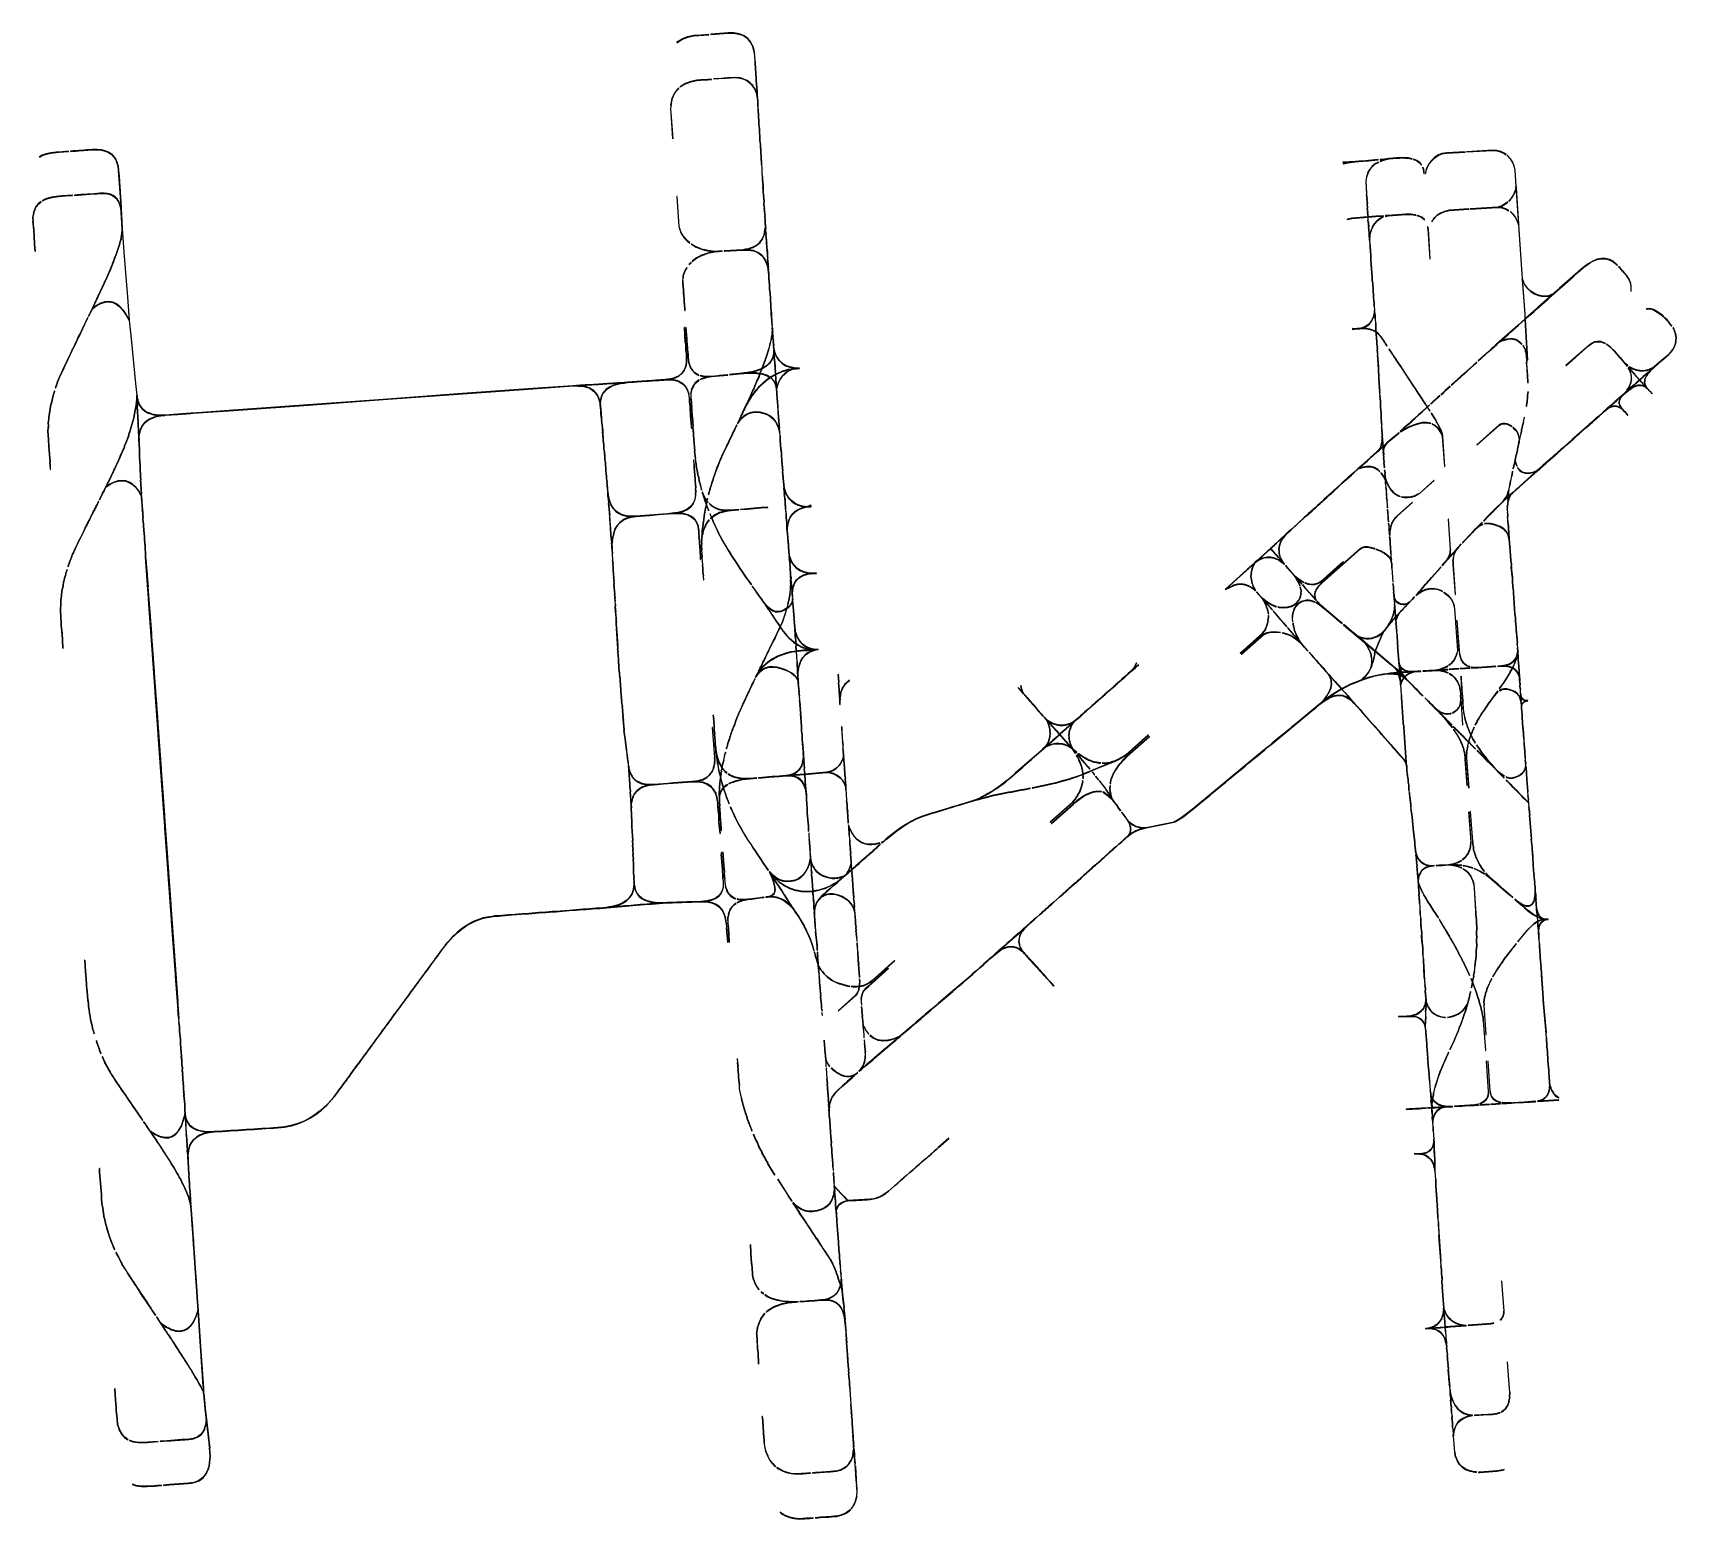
# Model space of a CAD drawing. Extents: x -9278 to 1674, y -8964 to 941.
import ezdxf

# ---------------------------------------------------------------- set-up
doc = ezdxf.new("R2010")
doc.units = 0

msp = doc.modelspace()

# ---------------------------------------------------------------- linework, layer by layer
at = {"layer": 'mg_to_dxf', "color": 40}
for points in [[(-4984.81, 875.46), (-4977.79, 881.68), (-4979.06, 883.24), (-4984.98, 877.99)], [(-4979.06, 883.24), (-4977.79, 881.68), (-4949.14, 900.65)], [(-4977.79, 881.68), (-4948.19, 898.89), (-4949.14, 900.65)], [(-4949.14, 900.65), (-4948.19, 898.89), (-4931.51, 907.16)], [(-4948.19, 898.89), (-4930.74, 905.34), (-4931.51, 907.16)], [(-4931.51, 907.16), (-4930.74, 905.34), (-4922.69, 910.42)], [(-4930.74, 905.34), (-4913.29, 911.78), (-4913.87, 913.68), (-4922.69, 910.42)], [(-4913.87, 913.68), (-4913.29, 911.78), (-4893.56, 918)], [(-4913.29, 911.78), (-4893.2, 916.05), (-4893.56, 918)], [(-4893.56, 918), (-4873.11, 920.33), (-4873.25, 922.32)], [(-4893.2, 916.05), (-4873.11, 920.33), (-4893.56, 918)], [(-4848.04, 924.37), (-4848.04, 924.37), (-4873.25, 922.32), (-4873.11, 920.33)], [(-4873.11, 920.33), (-4873.11, 920.33), (-4772.27, 928.52), (-4822.82, 926.42)], [(-4848.04, 924.37), (-4848.04, 924.37), (-4873.11, 920.33), (-4822.82, 926.42)], [(-4822.82, 926.42), (-4822.82, 926.42), (-4772.27, 928.52), (-4797.61, 928.47)], [(-4772.4, 930.52), (-4797.61, 928.47), (-4772.27, 928.52)], [(-4701.55, 934.27), (-4701.55, 934.27), (-4643.92, 940.96), (-4759.44, 931.57)], [(-4701.55, 934.27), (-4701.55, 934.27), (-4759.44, 931.57), (-4759.31, 929.58)], [(-4643.79, 938.97), (-4643.79, 938.97), (-4643.92, 940.96), (-4701.55, 934.27)], [(-4624.57, 938.92), (-4624.57, 938.92), (-4605.01, 940.86), (-4643.92, 940.96)], [(-4624.57, 938.92), (-4624.57, 938.92), (-4643.92, 940.96), (-4643.79, 938.97)], [(-4624.57, 938.92), (-4624.57, 938.92), (-4605.34, 938.87), (-4605.01, 940.86)], [(-4571.58, 933.33), (-4605.01, 940.86), (-4605.34, 938.87)], [(-4570.84, 935.26), (-4605.01, 940.86), (-4571.58, 933.33)], [(-4542.49, 922.35), (-4570.84, 935.26), (-4571.58, 933.33)], [(-4541.4, 924.15), (-4570.84, 935.26), (-4542.49, 922.35)], [(-4518.09, 905.93), (-4541.4, 924.15), (-4542.49, 922.35)], [(-4516.71, 907.52), (-4541.4, 924.15), (-4518.09, 905.93)], [(-4498.37, 884.07), (-4516.71, 907.52), (-4518.09, 905.93)], [(-4496.75, 885.39), (-4516.71, 907.52), (-4498.37, 884.07)], [(-4483.34, 856.76), (-4496.75, 885.39), (-4498.37, 884.07)], [(-4481.53, 857.75), (-4496.75, 885.39), (-4483.34, 856.76)], [(-4472.98, 824.02), (-4481.53, 857.75), (-4483.34, 856.76)], [(-4471.05, 824.61), (-4481.53, 857.75), (-4472.98, 824.02)], [(-4468.18, 805.28), (-4471.05, 824.61), (-4472.98, 824.02)], [(-4470.14, 804.92), (-4468.18, 805.28), (-4472.98, 824.02)], [(-4465.31, 785.95), (-4468.18, 805.28), (-4470.14, 804.92), (-4467.31, 785.83)], [(-4463.19, 752.15), (-4465.31, 785.95), (-4467.31, 785.83), (-4465.26, 753.25)], [(-4463.21, 720.67), (-4463.19, 752.15), (-4465.26, 753.25)], [(-4461.06, 718.35), (-4463.19, 752.15), (-4463.21, 720.67)], [(-4461.16, 688.08), (-4461.06, 718.35), (-4463.21, 720.67)], [(-4458.94, 684.55), (-4461.06, 718.35), (-4461.16, 688.08)], [(-4459.12, 655.5), (-4458.94, 684.55), (-4461.16, 688.08)], [(-4456.81, 650.75), (-4458.94, 684.55), (-4459.12, 655.5)], [(-5000.29, 537.37), (-4981.27, 563.24), (-4982.8, 564.56), (-5002.02, 538.4)], [(-4982.8, 564.56), (-4981.27, 563.24), (-4972.48, 571.04), (-4972.65, 573.56)], [(-4964.16, 581.09), (-4956.96, 584.79), (-4958.23, 586.35)], [(-4963.98, 578.57), (-4956.96, 584.79), (-4964.16, 581.09)], [(-4958.23, 586.35), (-4956.96, 584.79), (-4928.31, 603.76)], [(-4927.36, 602), (-4928.31, 603.76), (-4956.96, 584.79)], [(-4927.36, 602), (-4893.05, 616.78), (-4928.31, 603.76)], [(-4927.36, 602), (-4892.47, 614.88), (-4893.05, 616.78)], [(-4892.47, 614.88), (-4872.37, 619.16), (-4872.74, 621.1), (-4893.05, 616.78)], [(-4872.74, 621.1), (-4852.28, 623.43), (-4852.43, 625.43)], [(-4872.37, 619.16), (-4852.28, 623.43), (-4872.74, 621.1)], [(-4827.96, 627.25), (-4852.43, 625.43), (-4827.81, 625.26)], [(-4827.81, 625.26), (-4852.43, 625.43), (-4852.28, 623.43)], [(-4827.96, 627.25), (-4827.96, 627.25), (-4803.35, 627.09), (-4803.49, 629.08)], [(-4803.35, 627.09), (-4803.35, 627.09), (-4827.96, 627.25), (-4827.81, 625.26)], [(-4803.49, 629.08), (-4803.49, 629.08), (-4778.89, 628.91), (-4754.56, 632.73)], [(-4803.35, 627.09), (-4803.35, 627.09), (-4778.89, 628.91), (-4803.49, 629.08)], [(-4754.56, 632.73), (-4754.56, 632.73), (-4778.89, 628.91), (-4754.43, 630.74)], [(-4687.38, 637.75), (-4687.38, 637.75), (-4741.6, 633.7), (-4596.86, 642.5)], [(-4669.3, 639.1), (-4669.3, 639.1), (-4687.38, 637.75), (-4596.86, 642.5)], [(-4669.3, 639.1), (-4669.3, 639.1), (-4596.86, 642.5), (-4651.23, 640.45)], [(-4596.86, 642.5), (-4596.86, 642.5), (-4633.16, 641.8), (-4651.23, 640.45)], [(-4633.16, 641.8), (-4596.86, 642.5), (-4597.01, 644.5)], [(-4564.58, 640.87), (-4597.01, 644.5), (-4564.86, 638.93)], [(-4564.86, 638.93), (-4597.01, 644.5), (-4596.86, 642.5)], [(-4539.71, 631.62), (-4564.58, 640.87), (-4564.86, 638.93)], [(-4539.05, 633.45), (-4564.58, 640.87), (-4539.71, 631.62)], [(-4517.48, 620.86), (-4539.05, 633.45), (-4539.71, 631.62)], [(-4516.5, 622.53), (-4539.05, 633.45), (-4517.48, 620.86)], [(-4498.19, 606.67), (-4496.91, 608.13), (-4516.5, 622.53), (-4517.48, 620.86)], [(-4480.3, 590.22), (-4496.91, 608.13), (-4498.19, 606.67)], [(-4480.3, 590.22), (-4498.19, 606.67), (-4481.83, 589.03)], [(-4481.83, 589.03), (-4466.67, 568.83), (-4480.3, 590.22)], [(-4468.39, 567.94), (-4466.67, 568.83), (-4481.83, 589.03)], [(-4468.39, 567.94), (-4457.89, 543.42), (-4466.67, 568.83)], [(-4466.67, 568.83), (-4457.89, 543.42), (-4456, 543.94)], [(-4457.07, 622.92), (-4457.07, 622.92), (-4456.81, 650.75), (-4459.12, 655.5)], [(-4457.07, 622.92), (-4457.07, 622.92), (-4450.44, 549.35), (-4456.81, 650.75)], [(-4457.07, 622.92), (-4457.07, 622.92), (-4450.92, 525.18), (-4450.44, 549.35)], [(-4450.92, 525.18), (-4448.31, 515.55), (-4450.44, 549.35)], [(-5025.56, 433.77), (-5024, 453.2), (-5025.98, 453.28), (-5027.56, 433.63)], [(-5025.98, 453.28), (-5024, 453.2), (-5025.19, 463.1)], [(-5025.19, 463.1), (-5022.43, 472.63), (-5024.4, 472.93)], [(-5024, 453.2), (-5022.43, 472.63), (-5025.19, 463.1)], [(-5018.22, 489.9), (-5015.88, 507.85), (-5024.4, 472.93)], [(-5018.22, 489.9), (-5024.4, 472.93), (-5022.43, 472.63)], [(-5014.01, 507.17), (-5015.88, 507.85), (-5018.22, 489.9)], [(-5014.01, 507.17), (-5002.02, 538.4), (-5015.88, 507.85)], [(-5014.01, 507.17), (-5000.29, 537.37), (-5002.02, 538.4)], [(-4450.31, 515.45), (-4456, 543.94), (-4457.89, 543.42)], [(-4448.31, 515.55), (-4456, 543.94), (-4450.31, 515.45)], [(-4450.31, 515.45), (-4450.31, 515.45), (-4446.64, 488.95), (-4448.31, 515.55)], [(-4448.64, 488.84), (-4448.64, 488.84), (-4446.64, 488.95), (-4450.31, 515.45)], [(-4448.64, 488.84), (-4448.64, 488.84), (-4446.96, 462.24), (-4446.64, 488.95)], [(-4446.64, 488.95), (-4446.96, 462.24), (-4444.97, 462.34)], [(-4444.97, 462.34), (-4446.96, 462.24), (-4445.29, 435.63), (-4443.3, 435.74)], [(-5025.56, 433.77), (-5027.56, 433.63), (-5025.81, 408.69), (-5023.81, 408.83)], [(-5023.81, 408.83), (-5025.81, 408.69), (-5013.55, 234.12), (-5011.55, 234.26)], [(-4445.29, 435.63), (-4443.62, 409.03), (-4443.3, 435.74)], [(-4443.3, 435.74), (-4443.62, 409.03), (-4441.62, 409.13)], [(-4443.62, 409.03), (-4443.62, 409.03), (-4438.6, 329.21), (-4441.62, 409.13)], [(-4438.6, 329.21), (-4438.6, 329.21), (-4434.93, 302.71), (-4441.62, 409.13)], [(-4436.93, 302.6), (-4436.93, 302.6), (-4434.93, 302.71), (-4438.6, 329.21)], [(-4436.93, 302.6), (-4436.93, 302.6), (-4435.26, 276), (-4434.93, 302.71)], [(-4434.93, 302.71), (-4435.26, 276), (-4433.26, 276.11)], [(-4431.59, 249.51), (-4431.59, 249.51), (-4433.26, 276.11), (-4435.26, 276)], [(-4431.59, 249.51), (-4431.59, 249.51), (-4435.26, 276), (-4431.91, 222.79)], [(-4431.59, 249.51), (-4431.59, 249.51), (-4431.91, 222.79), (-4428.24, 196.3)], [(-4430.24, 196.18), (-4430.24, 196.18), (-4428.24, 196.3), (-4431.91, 222.79)], [(-9215.82, 125.16), (-9234, 115.15), (-9214.67, 123.42)], [(-9214.67, 123.42), (-9234, 115.15), (-9233.85, 112.88)], [(-9188.87, 134.97), (-9215.82, 125.16), (-9214.67, 123.42)], [(-9188.87, 134.97), (-9214.67, 123.42), (-9188.02, 133.11)], [(-9188.02, 133.11), (-9158.05, 141.9), (-9188.87, 134.97)], [(-9157.53, 139.95), (-9158.05, 141.9), (-9188.02, 133.11)], [(-9158.05, 141.9), (-9123.19, 143.94), (-9123.33, 145.93)], [(-9157.53, 139.95), (-9123.19, 143.94), (-9158.05, 141.9)], [(-9081.82, 148.87), (-9081.82, 148.87), (-9123.33, 145.93), (-9102.42, 145.41)], [(-9102.42, 145.41), (-9102.42, 145.41), (-9123.33, 145.93), (-9123.19, 143.94)], [(-9081.82, 148.87), (-9081.82, 148.87), (-9102.42, 145.41), (-9061.06, 150.34)], [(-9061.06, 150.34), (-9061.06, 150.34), (-9102.42, 145.41), (-9040.13, 149.82)], [(-9061.06, 150.34), (-9061.06, 150.34), (-9040.13, 149.82), (-9040.3, 151.81)], [(-9027.16, 150.74), (-8990.53, 153.33), (-9009.01, 154.03), (-9027.33, 152.73)], [(-9009.01, 154.03), (-8990.53, 153.33), (-8990.7, 155.32)], [(-8990.7, 155.32), (-8990.53, 153.33), (-8972.38, 156.62)], [(-8972.38, 156.62), (-8990.53, 153.33), (-8972.21, 154.63), (-8935.74, 159.21)], [(-8972.21, 154.63), (-8880.64, 161.11), (-8935.74, 159.21)], [(-8935.74, 159.21), (-8880.64, 161.11), (-8880.78, 163.11), (-8917.42, 160.51)], [(-8880.64, 161.11), (-8849.36, 161.82), (-8849.11, 163.83), (-8880.78, 163.11)], [(-8849.36, 161.82), (-8821.18, 159.32), (-8849.11, 163.83)], [(-8849.11, 163.83), (-8821.18, 159.32), (-8820.57, 161.28)], [(-8821.18, 159.32), (-8796.1, 153.59), (-8820.57, 161.28)], [(-8820.57, 161.28), (-8796.1, 153.59), (-8795.17, 155.48)], [(-8774.11, 144.64), (-8795.17, 155.48), (-8796.1, 153.59)], [(-8772.91, 146.4), (-8795.17, 155.48), (-8774.11, 144.64)], [(-8755.22, 132.47), (-8772.91, 146.4), (-8774.11, 144.64)], [(-8753.78, 134.07), (-8772.91, 146.4), (-8755.22, 132.47)], [(-8739.43, 117.07), (-8753.78, 134.07), (-8755.22, 132.47)], [(-8737.79, 118.46), (-8753.78, 134.07), (-8739.43, 117.07)], [(-8724.94, 99.6), (-8737.79, 118.46), (-8739.43, 117.07)], [(-8724.94, 99.6), (-8739.43, 117.07), (-8726.74, 98.46)], [(-4430.24, 196.18), (-4428.57, 169.58), (-4428.24, 196.3)], [(-4428.24, 196.3), (-4428.57, 169.58), (-4426.57, 169.69)], [(-4428.57, 169.58), (-4426.89, 142.97), (-4426.57, 169.69)], [(-4424.9, 143.09), (-4424.9, 143.09), (-4426.57, 169.69), (-4426.89, 142.97)], [(-4424.9, 143.09), (-4424.9, 143.09), (-4426.89, 142.97), (-4423.22, 116.48)], [(-4423.22, 116.48), (-4423.22, 116.48), (-4426.89, 142.97), (-4423.55, 89.76)], [(-4423.22, 116.48), (-4423.22, 116.48), (-4423.55, 89.76), (-4421.55, 89.88)], [(44.54, 90.55), (46.03, 89.21), (64.81, 108.28), (63.53, 109.83)], [(63.53, 109.83), (64.81, 108.28), (87.6, 123.57), (86.63, 125.33)], [(86.63, 125.33), (87.6, 123.57), (112.38, 134.52), (111.82, 136.46)], [(111.82, 136.46), (112.38, 134.52), (146.48, 139.72), (146.27, 141.71)], [(146.27, 141.71), (146.48, 139.72), (268.38, 146.59), (268.26, 148.59)], [(276.96, 147.07), (453.09, 157), (453.13, 159), (276.83, 149.07)], [(453.13, 159), (453.09, 157), (478.73, 154.52), (479.08, 156.49)], [(479.08, 156.49), (478.73, 154.52), (504.32, 147.82), (504.99, 149.71)], [(504.99, 149.71), (504.32, 147.82), (527.88, 137.08), (528.89, 138.82)], [(528.89, 138.82), (527.88, 137.08), (539.93, 128.31), (541.2, 129.86)], [(547.15, 123.06), (549.51, 121.34), (550.86, 122.83), (548.42, 124.61)], [(550.86, 122.83), (549.51, 121.34), (567.88, 100.75), (569.47, 101.98)], [(-8715.22, 77.47), (-8724.94, 99.6), (-8726.74, 98.46)], [(-8715.22, 77.47), (-8726.74, 98.46), (-8717.14, 76.62)], [(-8717.14, 76.62), (-8708.65, 52.07), (-8715.22, 77.47)], [(-8710.64, 51.57), (-8708.65, 52.07), (-8717.14, 76.62)], [(-8710.64, 51.57), (-8707.24, 23.29), (-8708.65, 52.07)], [(-8708.65, 52.07), (-8707.24, 23.29), (-8705.21, 23.41)], [(-8707.24, 23.29), (-8707.24, 23.29), (-8703.08, -11.01), (-8705.21, 23.41)], [(-8707.24, 23.29), (-8707.24, 23.29), (-8683.33, -362.88), (-8692.45, -183.1)], [(-8707.24, 23.29), (-8707.24, 23.29), (-8700.95, -45.43), (-8703.08, -11.01)], [(-8698.83, -79.84), (-8698.83, -79.84), (-8700.95, -45.43), (-8707.24, 23.29)], [(-8707.24, 23.29), (-8707.24, 23.29), (-8692.45, -183.1), (-8694.57, -148.68)], [(-8696.7, -114.26), (-8696.7, -114.26), (-8698.83, -79.84), (-8707.24, 23.29)], [(-8696.7, -114.26), (-8696.7, -114.26), (-8707.24, 23.29), (-8694.57, -148.68)], [(-4421.88, 63.16), (-4421.88, 63.16), (-4421.55, 89.88), (-4423.55, 89.76)], [(-4421.55, 89.88), (-4421.55, 89.88), (-4421.88, 63.16), (-4419.88, 63.27)], [(-4419.88, 63.27), (-4421.88, 63.16), (-4420.2, 36.55), (-4418.21, 36.67)], [(-4418.21, 36.67), (-4420.2, 36.55), (-4418.53, 9.95), (-4416.53, 10.07)], [(-4418.53, 9.95), (-4413.51, -69.87), (-4416.53, 10.07)], [(-524.63, 79.69), (-546.84, 81.28), (-546.72, 79.27)], [(-546.72, 79.27), (-524.92, 77.69), (-524.63, 79.69)], [(-545.92, 66.23), (-542.79, 67.58), (-543.69, 69.43), (-546.05, 68.42)], [(-543.69, 69.43), (-542.79, 67.58), (-515.57, 76.92)], [(-542.79, 67.58), (-515, 74.98), (-515.57, 76.92)], [(-524.92, 77.69), (-503.89, 78.56), (-524.63, 79.69)], [(-524.63, 79.69), (-503.89, 78.56), (-504.19, 80.54)], [(-515.57, 76.92), (-515, 74.98), (-483.75, 81.38)], [(-515, 74.98), (-483.56, 79.39), (-483.75, 81.38)], [(-504.19, 80.54), (-503.89, 78.56), (-483.75, 81.38)], [(-462.27, 83.27), (-483.75, 81.38), (-483.56, 79.39)], [(-462.09, 81.28), (-462.27, 83.27), (-483.56, 79.39)], [(-440.79, 85.16), (-462.27, 83.27), (-462.09, 81.28)], [(-440.61, 83.17), (-440.79, 85.16), (-462.09, 81.28)], [(-419.32, 87.05), (-440.79, 85.16), (-440.61, 83.17)], [(-376.19, 88.84), (-419.32, 87.05), (-440.61, 83.17)], [(-376.36, 90.83), (-419.32, 87.05), (-376.19, 88.84)], [(-378.92, 6.97), (-380.77, 7.64), (-388.99, -19.19), (-387.04, -19.48)], [(-368.21, 31.34), (-380.77, 7.64), (-366.51, 30.34)], [(-366.51, 30.34), (-380.77, 7.64), (-378.92, 6.97)], [(-354.89, 92.72), (-376.36, 90.83), (-354.72, 90.73)], [(-354.72, 90.73), (-376.36, 90.83), (-376.19, 88.84)], [(-351.31, 51.9), (-368.21, 31.34), (-349.82, 50.61)], [(-349.82, 50.61), (-368.21, 31.34), (-366.51, 30.34)], [(-333.41, 94.61), (-333.41, 94.61), (-354.89, 92.72), (-333.25, 92.61)], [(-333.25, 92.61), (-333.25, 92.61), (-354.89, 92.72), (-354.72, 90.73)], [(-349.82, 50.61), (-330.07, 69.33), (-351.31, 51.9)], [(-328.83, 67.79), (-330.07, 69.33), (-349.82, 50.61)], [(-311.93, 96.5), (-333.41, 94.61), (-311.77, 94.5)], [(-311.77, 94.5), (-311.77, 94.5), (-333.41, 94.61), (-333.25, 92.61)], [(-330.07, 69.33), (-310.46, 78.04), (-310.63, 80.19)], [(-328.83, 67.79), (-310.46, 78.04), (-330.07, 69.33)], [(-276.43, 97.61), (-276.43, 97.61), (-269.64, 100.22), (-298.98, 97.64)], [(-276.43, 97.61), (-276.43, 97.61), (-298.98, 97.64), (-298.82, 95.64)], [(-274.57, 94.78), (-298.05, 86.02), (-297.89, 84), (-274.01, 92.89)], [(-276.43, 97.61), (-276.43, 97.61), (-254.04, 99.58), (-269.64, 100.22)], [(-240.29, 102.8), (-274.57, 94.78), (-240.16, 100.8)], [(-240.16, 100.8), (-274.57, 94.78), (-274.01, 92.89)], [(-240.29, 102.8), (-269.64, 100.22), (-254.04, 99.58)], [(-240.29, 102.8), (-214.23, 103.08), (-214.39, 105.08)], [(-240.16, 100.8), (-214.23, 103.08), (-240.29, 102.8)], [(-214.23, 103.08), (-188.3, 105.36), (-188.49, 107.35), (-214.39, 105.08)], [(-167.88, 108.38), (-188.49, 107.35), (-188.3, 105.36), (-167.94, 106.39)], [(-147.57, 107.41), (-167.88, 108.38), (-167.94, 106.39)], [(-147.28, 109.41), (-167.88, 108.38), (-147.57, 107.41)], [(-129.79, 106.43), (-147.28, 109.41), (-147.57, 107.41)], [(-112.01, 105.45), (-147.28, 109.41), (-129.79, 106.43)], [(-111.3, 107.4), (-147.28, 109.41), (-112.01, 105.45)], [(-85.36, 102.26), (-111.3, 107.4), (-112.01, 105.45), (-85.22, 100.19)], [(-56.39, 89.5), (-76.15, 99.55), (-75.99, 97.25)], [(-56.39, 89.5), (-55.01, 91.13), (-76.15, 99.55)], [(-56.39, 89.5), (-36.34, 75.52), (-55.01, 91.13)], [(-55.01, 91.13), (-36.34, 75.52), (-34.72, 76.88)], [(-25.06, 61.89), (-34.72, 76.88), (-36.34, 75.52)], [(-22.54, 62.07), (-34.72, 76.88), (-25.06, 61.89)], [(-11.73, 35.53), (-13.74, 45.1), (-14.13, 40.96)], [(-11.73, 35.53), (-9.8, 36.14), (-13.74, 45.1)], [(-11.73, 35.53), (-7.18, 9.52), (-9.8, 36.14)], [(-9.8, 36.14), (-7.18, 9.52), (-5.19, 9.66)], [(-6.69, 2.54), (-4.7, 2.68), (-5.19, 9.66), (-7.18, 9.52)], [(4.31, 2.98), (6.29, 2.75), (8.73, 23.44), (6.76, 23.87)], [(6.76, 23.87), (8.73, 23.44), (16.36, 47), (14.52, 47.82)], [(14.52, 47.82), (16.36, 47), (28.7, 68.33), (27.06, 69.48)], [(27.06, 69.48), (28.7, 68.33), (46.03, 89.21), (44.54, 90.55)], [(569.47, 101.98), (567.88, 100.75), (582.8, 78.55), (584.56, 79.51)], [(584.56, 79.51), (582.8, 78.55), (593.19, 54.32), (595.11, 54.9)], [(595.11, 54.9), (593.19, 54.32), (598.39, 26.56), (600.37, 26.82)], [(600.37, 26.82), (598.39, 26.56), (606.66, -83.39), (608.68, -83.53)], [(-4414.86, -16.54), (-4413.51, -69.87), (-4411.52, -69.75)], [(-4411.84, -96.47), (-4411.84, -96.47), (-4411.52, -69.75), (-4413.51, -69.87)], [(-4410.17, -123.08), (-4410.17, -123.08), (-4411.52, -69.75), (-4411.84, -96.47)], [(-4410.17, -123.08), (-4410.17, -123.08), (-4406.5, -149.56), (-4411.52, -69.75)], [(-388.99, -19.19), (-392.86, -49.16), (-390.87, -49.03), (-387.04, -19.48)], [(-385.01, -167.13), (-390.87, -49.03), (-392.86, -49.16), (-388.47, -137.74)], [(592.15, -132.59), (593.97, -133.43), (603.19, -109.22), (601.25, -108.68)], [(606.66, -83.39), (601.25, -108.68), (603.19, -109.22), (607.16, -90.64)], [(607.16, -90.64), (608.68, -83.53), (606.66, -83.39)], [(626.02, -337.62), (608.68, -83.53), (607.16, -90.64), (623.59, -331.38)], [(-9255.1, -214.67), (-9266.5, -236.02), (-9264.61, -236.91)], [(-9255.1, -214.67), (-9264.61, -236.91), (-9253.33, -215.83)], [(-9253.33, -215.83), (-9239.82, -196.21), (-9255.1, -214.67)], [(-9238.22, -197.6), (-9239.82, -196.21), (-9253.33, -215.83)], [(-9239.82, -196.21), (-9222.03, -184.47), (-9222.21, -181.9)], [(-9238.22, -197.6), (-9222.03, -184.47), (-9239.82, -196.21)], [(-9197.59, -167.94), (-9213.55, -176.73), (-9196.45, -169.69)], [(-9196.45, -169.69), (-9213.55, -176.73), (-9213.39, -179)], [(-9170.65, -158.13), (-9197.59, -167.94), (-9196.45, -169.69)], [(-9170.65, -158.13), (-9196.45, -169.69), (-9169.8, -160)], [(-9169.8, -160), (-9139.82, -151.21), (-9170.65, -158.13)], [(-9139.3, -153.16), (-9139.82, -151.21), (-9169.8, -160)], [(-9139.82, -151.21), (-9104.97, -149.17), (-9105.11, -147.17)], [(-9139.3, -153.16), (-9104.97, -149.17), (-9139.82, -151.21)], [(-9104.97, -149.17), (-9104.97, -149.17), (-9082.36, -145.56), (-9105.11, -147.17)], [(-9082.21, -147.56), (-9082.21, -147.56), (-9082.36, -145.56), (-9104.97, -149.17)], [(-9082.36, -145.56), (-9082.36, -145.56), (-9059.45, -145.95), (-9014.1, -140.73)], [(-9059.45, -145.95), (-9059.45, -145.95), (-9082.36, -145.56), (-9082.21, -147.56)], [(-9014.1, -140.73), (-9014.1, -140.73), (-9059.45, -145.95), (-9013.93, -142.72)], [(-8979.57, -138.29), (-8979.57, -138.29), (-9001.13, -139.81), (-9000.96, -141.8)], [(-8958.01, -136.76), (-8958.01, -136.76), (-9000.96, -141.8), (-8871.61, -132.65)], [(-8979.57, -138.29), (-8979.57, -138.29), (-9000.96, -141.8), (-8958.01, -136.76)], [(-8871.76, -130.65), (-8871.76, -130.65), (-8958.01, -136.76), (-8871.61, -132.65)], [(-8850.05, -131.12), (-8850.05, -131.12), (-8828.64, -127.6), (-8871.76, -130.65)], [(-8871.76, -130.65), (-8871.76, -130.65), (-8871.61, -132.65), (-8850.05, -131.12)], [(-8850.05, -131.12), (-8850.05, -131.12), (-8828.49, -129.59), (-8828.64, -127.6)], [(-8803.44, -127.16), (-8828.64, -127.6), (-8828.49, -129.59)], [(-8803.44, -127.16), (-8828.49, -129.59), (-8803.68, -129.16)], [(-8781.31, -131.55), (-8803.44, -127.16), (-8803.68, -129.16)], [(-8780.72, -129.58), (-8803.44, -127.16), (-8781.31, -131.55)], [(-8761.38, -136.75), (-8780.72, -129.58), (-8781.31, -131.55)], [(-8760.48, -134.86), (-8780.72, -129.58), (-8761.38, -136.75)], [(-8743.89, -144.77), (-8760.48, -134.86), (-8761.38, -136.75)], [(-8742.72, -143), (-8760.48, -134.86), (-8743.89, -144.77)], [(-8728.84, -155.61), (-8742.72, -143), (-8743.89, -144.77)], [(-8727.44, -154), (-8742.72, -143), (-8728.84, -155.61)], [(-8714.63, -167.87), (-8727.44, -154), (-8728.84, -155.61)], [(-8714.63, -167.87), (-8728.84, -155.61), (-8716.23, -169.27)], [(-8704.31, -184.59), (-8714.63, -167.87), (-8716.23, -169.27)], [(-8704.31, -184.59), (-8716.23, -169.27), (-8706.06, -185.75)], [(-8706.06, -185.75), (-8696.46, -204.18), (-8704.31, -184.59)], [(-8698.33, -205.05), (-8696.46, -204.18), (-8706.06, -185.75)], [(-8698.33, -205.05), (-8691.76, -226.72), (-8696.46, -204.18)], [(-8698.33, -205.05), (-8693.71, -227.26), (-8691.76, -226.72)], [(-8692.45, -183.1), (-8692.45, -183.1), (-8683.33, -362.88), (-8690.32, -217.52)], [(-8683.33, -362.88), (-8683.33, -362.88), (-8681.34, -362.74), (-8690.32, -217.52)], [(-4984.6, -149.6), (-4986.59, -149.74), (-4972.58, -349.25), (-4970.59, -349.11)], [(-4408.5, -149.68), (-4408.5, -149.68), (-4406.5, -149.56), (-4410.17, -123.08)], [(-4408.5, -149.68), (-4408.5, -149.68), (-4404.83, -176.17), (-4406.5, -149.56)], [(-4408.5, -149.68), (-4408.5, -149.68), (-4405.15, -202.9), (-4404.83, -176.17)], [(-4404.83, -176.17), (-4404.83, -176.17), (-4405.15, -202.9), (-4403.15, -202.77)], [(-4403.15, -202.77), (-4405.15, -202.9), (-4401.48, -229.37)], [(-4405.15, -202.9), (-4403.48, -229.5), (-4401.48, -229.37)], [(-387.01, -167.27), (-385.01, -167.13), (-388.47, -137.74)], [(-383.55, -196.65), (-385.01, -167.13), (-387.01, -167.27)], [(-385.54, -196.8), (-383.55, -196.65), (-387.01, -167.27)], [(-382.08, -226.18), (-383.55, -196.65), (-385.54, -196.8)], [(-384.08, -226.33), (-382.08, -226.18), (-385.54, -196.8)], [(485.34, -220.22), (485.99, -222.11), (512.41, -213.07), (511.6, -211.23)], [(511.6, -211.23), (512.41, -213.07), (534.56, -201.08), (533.48, -199.39)], [(533.48, -199.39), (534.56, -201.08), (551.93, -187.92), (550.64, -186.39)], [(559.67, -180.7), (567.45, -173.45), (565.98, -172.09), (558.54, -179.03)], [(565.98, -172.09), (567.45, -173.45), (582.39, -154.76), (580.72, -153.65)], [(580.72, -153.65), (582.39, -154.76), (593.97, -133.43), (592.15, -132.59)], [(-9274.01, -260.25), (-9277.63, -287.37), (-9272.04, -260.84)], [(-9272.04, -260.84), (-9277.63, -287.37), (-9275.63, -287.61)], [(-9277.63, -287.37), (-9275.38, -317.23), (-9275.63, -287.61)], [(-9277.63, -287.37), (-9277.37, -317.37), (-9275.38, -317.23)], [(-9271.88, -367.11), (-9271.88, -367.11), (-9275.38, -317.23), (-9277.37, -317.37)], [(-9271.88, -367.11), (-9271.88, -367.11), (-9277.37, -317.37), (-9266.89, -467.01)], [(-9266.5, -236.02), (-9274.01, -260.25), (-9264.61, -236.91)], [(-9264.61, -236.91), (-9274.01, -260.25), (-9272.04, -260.84)], [(-8691.76, -226.72), (-8693.71, -227.26), (-8690.19, -252.1)], [(-4401.48, -229.37), (-4403.48, -229.5), (-4398.14, -282.58)], [(-4403.48, -229.5), (-4400.13, -282.71), (-4398.14, -282.58)], [(-4398.14, -282.58), (-4400.13, -282.71), (-4396.46, -309.19)], [(-4400.13, -282.71), (-4396.79, -335.92), (-4396.46, -309.19)], [(-4396.46, -309.19), (-4396.79, -335.92), (-4394.79, -335.79)], [(-515.35, -303.17), (-515.92, -301.27), (-519.26, -302.76), (-519.13, -304.85)], [(-488.29, -293.98), (-515.92, -301.27), (-488.14, -295.97)], [(-488.14, -295.97), (-515.92, -301.27), (-515.35, -303.17)], [(-461.51, -291.83), (-488.29, -293.98), (-488.14, -295.97), (-461.36, -293.82)], [(-434.58, -291.67), (-434.72, -289.68), (-461.51, -291.83), (-461.36, -293.82)], [(-407.94, -287.53), (-434.72, -289.68), (-434.58, -291.67), (-407.8, -289.52)], [(-381.15, -285.38), (-407.94, -287.53), (-381.02, -287.37)], [(-381.02, -287.37), (-407.94, -287.53), (-407.8, -289.52)], [(-380.62, -255.7), (-382.08, -226.18), (-384.08, -226.33)], [(-382.61, -255.85), (-380.62, -255.7), (-384.08, -226.33)], [(-379.16, -285.23), (-380.62, -255.7), (-382.61, -255.85)], [(-381.15, -285.38), (-379.16, -285.23), (-382.61, -255.85)], [(-353.27, -285.34), (-379.16, -285.23), (-381.15, -285.38), (-381.02, -287.37)], [(-377.66, -306.36), (-379.02, -287.22), (-381.02, -287.37), (-379.65, -306.47)], [(-376.29, -325.49), (-377.66, -306.36), (-379.65, -306.47)], [(-375.56, -363.75), (-374.92, -344.63), (-379.65, -306.47)], [(-374.92, -344.63), (-376.29, -325.49), (-379.65, -306.47)], [(-353.41, -283.34), (-379.16, -285.23), (-353.27, -285.34)], [(-327.52, -283.46), (-327.66, -281.46), (-353.41, -283.34), (-353.27, -285.34)], [(-336.88, -330.58), (-320.36, -314.46), (-321.53, -312.91)], [(-335.45, -331.91), (-320.36, -314.46), (-336.88, -330.58)], [(-301.92, -279.58), (-327.66, -281.46), (-327.52, -283.46)], [(-301.76, -281.57), (-301.92, -279.58), (-327.52, -283.46)], [(-321.53, -312.91), (-302.58, -299.74), (-303.44, -298.01)], [(-320.36, -314.46), (-302.58, -299.74), (-321.53, -312.91)], [(-303.44, -298.01), (-282.1, -287.75), (-282.62, -285.87)], [(-302.58, -299.74), (-282.1, -287.75), (-303.44, -298.01)], [(-276.17, -277.7), (-301.92, -279.58), (-301.76, -281.57), (-276.01, -279.69)], [(-282.62, -285.87), (-282.1, -287.75), (-275.52, -285.89), (-275.67, -283.91)], [(-245.83, -275.48), (-263.2, -276.75), (-245.7, -277.47)], [(-245.7, -277.47), (-263.2, -276.75), (-263.04, -278.74)], [(-255.41, -278.18), (-262.92, -280.3), (-262.76, -282.29)], [(-245.7, -277.47), (-255.41, -278.18), (-262.76, -282.29)], [(-245.83, -275.48), (-215.96, -275.19), (-216.09, -273.2)], [(-245.7, -277.47), (-215.96, -275.19), (-245.83, -275.48)], [(-215.96, -275.19), (-186.22, -272.92), (-186.36, -270.92), (-216.09, -273.2)], [(-186.36, -270.92), (-156.48, -270.64), (-156.62, -268.64)], [(-186.22, -272.92), (-156.48, -270.64), (-186.36, -270.92)], [(-156.48, -270.64), (-126.74, -268.36), (-126.89, -266.36), (-156.62, -268.64)], [(-94.23, -266.44), (-126.89, -266.36), (-94.55, -268.44)], [(-94.55, -268.44), (-126.89, -266.36), (-126.74, -268.36)], [(-64.99, -271.9), (-94.23, -266.44), (-94.55, -268.44), (-65.72, -273.84)], [(-59.02, -273.44), (-64.99, -271.9), (-65.72, -273.84)], [(-58.86, -275.59), (-59.02, -273.44), (-65.72, -273.84)], [(-49.83, -275.8), (-41.32, -280.07), (-40.23, -278.27)], [(-41.32, -280.07), (-49.83, -275.8), (-49.68, -277.94)], [(-41.32, -280.07), (-21.04, -289.86), (-40.23, -278.27)], [(-40.23, -278.27), (-21.04, -289.86), (-19.65, -288.26)], [(-4.85, -303.21), (-19.65, -288.26), (-21.04, -289.86)], [(-3.23, -301.87), (-19.65, -288.26), (-4.85, -303.21)], [(-2.57, -306.4), (-2.85, -302.39), (-3.23, -301.87), (-4.85, -303.21)], [(45.11, -317.69), (46.82, -318.73), (60.96, -295.42), (59.38, -294.16)], [(59.38, -294.16), (60.96, -295.42), (79.98, -277.15), (78.75, -275.56)], [(78.75, -275.56), (79.98, -277.15), (104.02, -262.27), (103.1, -260.49)], [(103.1, -260.49), (104.02, -262.27), (131.92, -250.42), (131.26, -248.53)], [(131.26, -248.53), (131.92, -250.42), (161.7, -242.4), (161.38, -240.42)], [(161.38, -240.42), (161.7, -242.4), (293.31, -234.18), (293.18, -232.19)], [(302.01, -233.64), (485.64, -222.17), (485.69, -220.16), (301.88, -231.64)], [(485.69, -220.16), (485.64, -222.17), (511.96, -225.03), (512.41, -223.07)], [(512.41, -223.07), (511.96, -225.03), (538.06, -234.35), (538.85, -232.51)], [(538.85, -232.51), (538.06, -234.35), (557.19, -244.08), (558.21, -242.35)], [(570.39, -250.47), (569.14, -252.04), (586.05, -267.82), (587.54, -266.48)], [(587.54, -266.48), (586.05, -267.82), (600.73, -287.49), (602.41, -286.41)], [(602.41, -286.41), (600.73, -287.49), (613.2, -310.22), (615.03, -309.4)], [(615.03, -309.4), (613.2, -310.22), (624.06, -338.17), (623.59, -331.38)], [(-9271.88, -367.11), (-9271.88, -367.11), (-9266.89, -467.01), (-9261.4, -516.75)], [(-8696.17, -450.09), (-8690.18, -433), (-8688.17, -415.66)], [(-8696.17, -450.09), (-8694.18, -450.27), (-8690.18, -433)], [(-8690.18, -433), (-8686.17, -415.74), (-8688.17, -415.66)], [(-8688.17, -415.66), (-8686.17, -415.74), (-8683.89, -386.59)], [(-8683.89, -386.59), (-8686.17, -415.74), (-8681.89, -386.56)], [(-8683.33, -362.88), (-8683.89, -386.59), (-8681.89, -386.56), (-8681.8, -382.49)], [(-8668.99, -520.53), (-8681.34, -362.74), (-8683.33, -362.88), (-8670.98, -520.69)], [(-4964.91, -367.53), (-4970.59, -349.11), (-4972.58, -349.25), (-4966.84, -367.87)], [(-4961.1, -386.48), (-4959.23, -385.95), (-4964.91, -367.53), (-4966.84, -367.87)], [(-4951.63, -402.15), (-4959.23, -385.95), (-4961.1, -386.48)], [(-4949.84, -401.44), (-4959.23, -385.95), (-4951.63, -402.15)], [(-4949.84, -401.44), (-4951.63, -402.15), (-4942.16, -417.82)], [(-4949.84, -401.44), (-4942.16, -417.82), (-4940.45, -416.94)], [(-4940.45, -416.94), (-4942.16, -417.82), (-4930.04, -431.15)], [(-4916.42, -443.31), (-4940.45, -416.94), (-4917.92, -444.49)], [(-4917.92, -444.49), (-4940.45, -416.94), (-4930.04, -431.15)], [(-4432.38, -454.37), (-4414.44, -432.27), (-4416.19, -431.19)], [(-4432.38, -454.37), (-4430.83, -455.74), (-4414.44, -432.27)], [(-4416.19, -431.19), (-4402.97, -404.45), (-4404.87, -403.72)], [(-4414.44, -432.27), (-4402.97, -404.45), (-4416.19, -431.19)], [(-4402.97, -404.45), (-4398.4, -371.97), (-4404.87, -403.72)], [(-4402.97, -404.45), (-4396.42, -372.29), (-4398.4, -371.97)], [(-4397.59, -353.94), (-4398.4, -371.97), (-4395.61, -354.04)], [(-4395.61, -354.04), (-4398.4, -371.97), (-4396.42, -372.29)], [(-4396.79, -335.92), (-4397.59, -353.94), (-4395.61, -354.04), (-4394.79, -335.79)], [(-4393.42, -356.17), (-4394.79, -335.79), (-4395.59, -353.7)], [(-4394.3, -372.97), (-4393.42, -356.17), (-4395.59, -353.7)], [(-4392.05, -376.55), (-4393.42, -356.17), (-4394.3, -372.97)], [(-4390.68, -396.93), (-4392.05, -376.55), (-4394.3, -372.97), (-4393, -392.23)], [(-4391.71, -411.5), (-4390.68, -396.93), (-4393, -392.23)], [(-4387.95, -437.69), (-4387.95, -437.69), (-4390.68, -396.93), (-4391.71, -411.5)], [(-4387.95, -437.69), (-4387.95, -437.69), (-4391.71, -411.5), (-4390.41, -430.76)], [(-4387.83, -469.29), (-4387.83, -469.29), (-4387.95, -437.69), (-4390.41, -430.76)], [(-4387.83, -469.29), (-4387.83, -469.29), (-4386.58, -458.07), (-4387.95, -437.69)], [(-373.55, -363.76), (-374.92, -344.63), (-375.56, -363.75), (-374.2, -382.85)], [(-372.83, -401.94), (-370.82, -402.03), (-373.55, -363.76), (-374.2, -382.85)], [(-371.47, -421.04), (-370.82, -402.03), (-372.83, -401.94)], [(-371.47, -421.04), (-371.47, -421.04), (-369.45, -421.17), (-370.82, -402.03)], [(-370.1, -440.13), (-370.1, -440.13), (-369.45, -421.17), (-371.47, -421.04)], [(-370.1, -440.13), (-370.1, -440.13), (-368.09, -440.3), (-369.45, -421.17)], [(-368.99, -427.71), (-366.33, -420.48), (-366.51, -400.15)], [(-368.09, -440.3), (-366.33, -420.48), (-368.99, -427.71)], [(-359.37, -374.2), (-366.51, -400.15), (-357.56, -375.01)], [(-357.56, -375.01), (-366.51, -400.15), (-364.57, -400.66)], [(-366.33, -420.48), (-364.57, -400.66), (-366.51, -400.15)], [(-347.85, -352.1), (-349.49, -351.01), (-359.37, -374.2)], [(-347.85, -352.1), (-359.37, -374.2), (-357.56, -375.01)], [(-349.49, -351.01), (-335.45, -331.91), (-336.88, -330.58)], [(-347.85, -352.1), (-335.45, -331.91), (-349.49, -351.01)], [(19.05, -364.56), (19.14, -352.52), (17.14, -352.67)], [(19.14, -352.52), (19.05, -364.56), (21.05, -364.42)], [(21.05, -364.42), (33.04, -564.07), (35.04, -563.93)], [(623.59, -331.38), (624.06, -338.17), (626.02, -337.62)], [(626.02, -337.62), (624.06, -338.17), (647.98, -698.56), (649.98, -698.43)], [(-9261.4, -516.75), (-9261.4, -516.75), (-9266.89, -467.01), (-9263.39, -516.89)], [(-8721.38, -535.41), (-8732.92, -560.28), (-8740.56, -586.02)], [(-8723.34, -535.03), (-8732.92, -560.28), (-8721.38, -535.41)], [(-8723.34, -535.03), (-8721.38, -535.41), (-8707.9, -489.88)], [(-8705.92, -490.16), (-8707.9, -489.88), (-8721.38, -535.41)], [(-8707.9, -489.88), (-8700.05, -470.22), (-8696.17, -450.09)], [(-8705.92, -490.16), (-8700.05, -470.22), (-8707.9, -489.88)], [(-8700.05, -470.22), (-8694.18, -450.27), (-8696.17, -450.09)], [(-8645.58, -819.62), (-8668.99, -520.53), (-8670.98, -520.69), (-8647.57, -819.77)], [(-4900.38, -456.76), (-4916.42, -443.31), (-4917.92, -444.49), (-4900.2, -459.39)], [(-4890.79, -464.8), (-4890.61, -467.45), (-4890.34, -467.67), (-4889.08, -466.23)], [(-4890.34, -467.67), (-4874.22, -477.12), (-4889.08, -466.23)], [(-4857.12, -484.92), (-4889.08, -466.23), (-4874.22, -477.12)], [(-4857.12, -484.92), (-4874.22, -477.12), (-4858.09, -486.57)], [(-4857.12, -484.92), (-4858.09, -486.57), (-4839.63, -493.88)], [(-4857.12, -484.92), (-4839.63, -493.88), (-4838.81, -492.15)], [(-4839.63, -493.88), (-4821.16, -501.19), (-4838.81, -492.15)], [(-4838.81, -492.15), (-4821.16, -501.19), (-4820.51, -499.38)], [(-4820.51, -540.71), (-4838.08, -549.93), (-4819.62, -542.44)], [(-4819.62, -542.44), (-4838.08, -549.93), (-4837.03, -551.56)], [(-4821.16, -501.19), (-4800.36, -506.35), (-4820.51, -499.38)], [(-4820.51, -499.38), (-4800.36, -506.35), (-4799.89, -504.49)], [(-4800.13, -533.45), (-4820.51, -540.71), (-4819.62, -542.44), (-4799.42, -535.25)], [(-4800.36, -506.35), (-4779.56, -511.52), (-4799.89, -504.49)], [(-4779.75, -526.19), (-4800.13, -533.45), (-4779.22, -528.07)], [(-4779.22, -528.07), (-4800.13, -533.45), (-4799.42, -535.25)], [(-4799.89, -504.49), (-4779.56, -511.52), (-4779.27, -509.6)], [(-4759.33, -521.51), (-4779.75, -526.19), (-4779.22, -528.07)], [(-4779.56, -511.52), (-4733.27, -517.57), (-4779.27, -509.6)], [(-4779.27, -509.6), (-4733.27, -517.57), (-4733.39, -515.58)], [(-4756.25, -522.82), (-4759.33, -521.51), (-4779.22, -528.07)], [(-4738.9, -516.84), (-4759.33, -521.51), (-4756.25, -522.82)], [(-4756.25, -522.82), (-4733.27, -517.57), (-4738.9, -516.84)], [(-4708.41, -516.07), (-4708.54, -514.07), (-4733.39, -515.58), (-4733.27, -517.57)], [(-4683.68, -512.57), (-4708.54, -514.07), (-4708.41, -516.07)], [(-4683.55, -514.57), (-4683.68, -512.57), (-4708.41, -516.07)], [(-4670.7, -511.78), (-4670.57, -513.78), (-4545.67, -504.22)], [(-4670.57, -513.78), (-4545.55, -506.21), (-4545.67, -504.22)], [(-4527.86, -501.2), (-4545.67, -504.22), (-4545.55, -506.21)], [(-4527.52, -503.16), (-4527.86, -501.2), (-4545.55, -506.21)], [(-4526.76, -506.37), (-4534.33, -504.31), (-4545.55, -506.21)], [(-4534.33, -504.31), (-4526.76, -506.37), (-4507.98, -506.53), (-4507.63, -504.54)], [(-4527.52, -503.16), (-4510.06, -498.19), (-4527.86, -501.2)], [(-4509.49, -500.11), (-4510.06, -498.19), (-4527.52, -503.16)], [(-4479.31, -487.87), (-4510.06, -498.19), (-4478.35, -489.66)], [(-4478.35, -489.66), (-4510.06, -498.19), (-4509.49, -500.11)], [(-4507.63, -504.54), (-4507.98, -506.53), (-4474.29, -510.4)], [(-4507.98, -506.53), (-4475.05, -512.33), (-4474.29, -510.4)], [(-4479.31, -487.87), (-4478.35, -489.66), (-4453.41, -473.27)], [(-4452.13, -474.87), (-4453.41, -473.27), (-4478.35, -489.66)], [(-4474.29, -510.4), (-4475.05, -512.33), (-4445.65, -521.8)], [(-4475.05, -512.33), (-4446.75, -523.59), (-4445.65, -521.8)], [(-4432.38, -454.37), (-4453.41, -473.27), (-4430.83, -455.74)], [(-4430.83, -455.74), (-4453.41, -473.27), (-4452.13, -474.87)], [(-4421.71, -538.74), (-4445.65, -521.8), (-4446.75, -523.59)], [(-4421.71, -538.74), (-4446.75, -523.59), (-4423.1, -540.32)], [(-4423.1, -540.32), (-4402.46, -561.22), (-4421.71, -538.74)], [(-4404.09, -562.52), (-4402.46, -561.22), (-4423.1, -540.32)], [(-4387.83, -469.29), (-4387.83, -469.29), (-4385.21, -478.45), (-4386.58, -458.07)], [(-4386.53, -488.56), (-4386.53, -488.56), (-4385.21, -478.45), (-4387.83, -469.29)], [(-4382.47, -519.21), (-4382.47, -519.21), (-4385.21, -478.45), (-4386.53, -488.56)], [(-4385.24, -507.82), (-4385.24, -507.82), (-4382.47, -519.21), (-4386.53, -488.56)], [(-4385.24, -507.82), (-4385.24, -507.82), (-4383.94, -527.09), (-4382.47, -519.21)], [(-4382.47, -519.21), (-4382.47, -519.21), (-4383.94, -527.09), (-4382.65, -546.35)], [(-4382.65, -546.35), (-4382.65, -546.35), (-4381.1, -539.59), (-4382.47, -519.21)], [(-4381.1, -539.59), (-4381.1, -539.59), (-4382.65, -546.35), (-4379.73, -559.97)], [(-4382.65, -546.35), (-4382.65, -546.35), (-4381.35, -565.62), (-4379.73, -559.97)], [(-370.1, -440.13), (-365.89, -498.78), (-365.98, -469.61), (-368.09, -440.3)], [(-365.98, -469.61), (-365.89, -498.78), (-363.88, -498.92)], [(-365.89, -498.78), (-357.47, -616.08), (-363.88, -498.92)], [(-357.47, -616.08), (-357.47, -616.08), (-355.46, -616.15), (-363.88, -498.92)], [(-8763.47, -641.98), (-8765.39, -641.4), (-8792, -702.63), (-8790.11, -703.31)], [(-8753.95, -613.47), (-8765.39, -641.4), (-8763.47, -641.98)], [(-8752.02, -614), (-8753.95, -613.47), (-8763.47, -641.98)], [(-8742.5, -585.54), (-8753.95, -613.47), (-8752.02, -614)], [(-8752.02, -614), (-8740.56, -586.02), (-8742.5, -585.54)], [(-8740.56, -586.02), (-8732.92, -560.28), (-8742.5, -585.54)], [(-4940.83, -671.74), (-4928.2, -636.28), (-4942.77, -671.46)], [(-4926.37, -636.94), (-4928.2, -636.28), (-4940.83, -671.74)], [(-4926.37, -636.94), (-4920.15, -624.26), (-4928.2, -636.28)], [(-4926.37, -636.94), (-4917.74, -624.09), (-4920.15, -624.26)], [(-4903.27, -601.35), (-4890.98, -590.73), (-4891.17, -588.07)], [(-4903.08, -603.99), (-4890.98, -590.73), (-4903.27, -601.35)], [(-4854.45, -560.68), (-4855.65, -559.15), (-4882.74, -579.65), (-4882.58, -581.92)], [(-4838.08, -549.93), (-4855.65, -559.15), (-4854.45, -560.68), (-4837.03, -551.56)], [(-4402.46, -561.22), (-4404.09, -562.52), (-4387.9, -589.23)], [(-4387.9, -589.23), (-4404.09, -562.52), (-4389.71, -590.19)], [(-4387.9, -589.23), (-4389.71, -590.19), (-4378.04, -622.78)], [(-4378.04, -622.78), (-4389.71, -590.19), (-4379.98, -623.33)], [(-4381.35, -565.62), (-4381.35, -565.62), (-4378.36, -580.35), (-4379.73, -559.97)], [(-4381.35, -565.62), (-4381.35, -565.62), (-4380.06, -584.88), (-4378.36, -580.35)], [(-4376.99, -600.73), (-4378.36, -580.35), (-4380.06, -584.88)], [(-4377.47, -623.41), (-4375.62, -621.11), (-4380.06, -584.88)], [(-4375.62, -621.11), (-4376.99, -600.73), (-4380.06, -584.88)], [(-4378.04, -622.78), (-4379.98, -623.33), (-4376.96, -631)], [(-4379.98, -623.33), (-4377.43, -642.63), (-4376.96, -631)], [(-4374.25, -641.49), (-4375.62, -621.11), (-4377.47, -623.41)], [(-4377.47, -623.41), (-4376.17, -642.67), (-4374.25, -641.49)], [(-4377.43, -642.63), (-4374.88, -661.94), (-4376.96, -631)], [(-4374.25, -641.49), (-4376.17, -642.67), (-4373.57, -651.68)], [(-4373.57, -651.68), (-4376.17, -642.67), (-4374.88, -661.94)], [(-4372.88, -661.87), (-4373.57, -651.68), (-4374.88, -661.94)], [(-353.26, -674.74), (-353.26, -674.74), (-355.46, -616.15), (-357.47, -616.08)], [(-351.25, -674.77), (-351.25, -674.77), (-355.46, -616.15), (-353.26, -674.74)], [(985.05, -683.69), (985.05, -683.69), (986.93, -684.7), (1020, -652.73)], [(1020, -652.73), (1020, -652.73), (986.93, -684.7), (1021.6, -653.98)], [(1020, -652.73), (1020, -652.73), (1021.6, -653.98), (1037.47, -637.25)], [(1038.94, -638.62), (1038.94, -638.62), (1037.47, -637.25), (1021.6, -653.98)], [(1037.47, -637.25), (1037.47, -637.25), (1038.94, -638.62), (1054.95, -621.77)], [(1054.95, -621.77), (1054.95, -621.77), (1038.94, -638.62), (1056.27, -623.27)], [(1087.61, -597.58), (1054.95, -621.77), (1056.27, -623.27), (1088.56, -599.34)], [(1103.22, -588.55), (1087.61, -597.58), (1103.99, -590.4)], [(1103.99, -590.4), (1087.61, -597.58), (1088.56, -599.34)], [(1118.84, -579.53), (1103.22, -588.55), (1119.42, -581.46)], [(1119.42, -581.46), (1103.22, -588.55), (1103.99, -590.4)], [(1148.87, -569.65), (1148.65, -567.62), (1118.84, -579.53)], [(1148.87, -569.65), (1118.84, -579.53), (1119.42, -581.46)], [(1148.65, -567.62), (1176.9, -563.89), (1177.04, -561.85)], [(1148.87, -569.65), (1176.9, -563.89), (1148.65, -567.62)], [(1204.01, -562.22), (1177.04, -561.85), (1176.9, -563.89), (1203.51, -564.19)], [(1228.7, -570.55), (1204.01, -562.22), (1203.51, -564.19)], [(1229.55, -568.72), (1204.01, -562.22), (1228.7, -570.55)], [(1252.48, -582.97), (1229.55, -568.72), (1228.7, -570.55)], [(1253.67, -581.37), (1229.55, -568.72), (1252.48, -582.97)], [(1274.83, -601.44), (1276.36, -600.15), (1253.67, -581.37), (1252.48, -582.97)], [(1274.83, -601.44), (1281.52, -608.82), (1282.98, -607.46), (1276.36, -600.15)], [(1316.1, -646.98), (1316.1, -646.98), (1291.71, -617.09), (1290.25, -618.46)], [(1291.71, -617.09), (1291.71, -617.09), (1316.1, -646.98), (1317.62, -645.69)], [(1316.1, -646.98), (1316.1, -646.98), (1329.02, -661.24), (1317.62, -645.69)], [(1317.62, -645.69), (1317.62, -645.69), (1329.02, -661.24), (1330.58, -659.99)], [(-8814.74, -752.57), (-8822.32, -769.21), (-8820.48, -769.99), (-8812.89, -753.32)], [(-8807.16, -735.92), (-8814.74, -752.57), (-8812.89, -753.32)], [(-8805.29, -736.65), (-8807.16, -735.92), (-8812.89, -753.32)], [(-8799.58, -719.27), (-8799.58, -719.27), (-8807.16, -735.92), (-8805.29, -736.65)], [(-8799.58, -719.27), (-8799.58, -719.27), (-8805.29, -736.65), (-8797.7, -719.98)], [(-8799.58, -719.27), (-8799.58, -719.27), (-8797.7, -719.98), (-8792, -702.63)], [(-8790.11, -703.31), (-8792, -702.63), (-8797.7, -719.98)], [(-4943.05, -690.85), (-4945.02, -690.78), (-4947.27, -710.1), (-4945.27, -709.96)], [(-4947.27, -710.1), (-4945.52, -735.04), (-4945.27, -709.96)], [(-4945.27, -709.96), (-4945.52, -735.04), (-4943.52, -734.9)], [(-4943.77, -759.97), (-4943.77, -759.97), (-4943.52, -734.9), (-4945.52, -735.04)], [(-4943.9, -681.12), (-4945.02, -690.78), (-4943.05, -690.85)], [(-4942.77, -671.46), (-4943.9, -681.12), (-4940.83, -671.74)], [(-4940.83, -671.74), (-4943.9, -681.12), (-4943.05, -690.85)], [(-4943.77, -759.97), (-4943.77, -759.97), (-4941.77, -759.83), (-4943.52, -734.9)], [(-4943.77, -759.97), (-4943.77, -759.97), (-4942.01, -784.91), (-4941.77, -759.83)], [(-4941.77, -759.83), (-4941.77, -759.83), (-4942.01, -784.91), (-4940.02, -784.77)], [(-4371.98, -705.12), (-4371.98, -705.12), (-4372.88, -661.87), (-4374.88, -661.94)], [(-4369.98, -705.05), (-4369.98, -705.05), (-4372.88, -661.87), (-4371.98, -705.12)], [(-4371.98, -705.12), (-4371.98, -705.12), (-4370.53, -726.72), (-4369.98, -705.05)], [(-4369.98, -705.05), (-4370.53, -726.72), (-4368.53, -726.64)], [(-4370.53, -726.72), (-4369.08, -748.31), (-4368.53, -726.64)], [(-4367.63, -769.9), (-4367.63, -769.9), (-4368.53, -726.64), (-4369.08, -748.31)], [(-4368.53, -726.64), (-4368.53, -726.64), (-4367.63, -769.9), (-4364.18, -791.4)], [(-351.16, -704.06), (-351.16, -704.06), (-351.25, -674.77), (-353.26, -674.74)], [(-351.25, -674.77), (-351.25, -674.77), (-351.16, -704.06), (-349.15, -704.08)], [(-347.05, -733.39), (-347.05, -733.39), (-351.16, -704.06), (-340.63, -850.69)], [(-347.05, -733.39), (-347.05, -733.39), (-349.15, -704.08), (-351.16, -704.06)], [(-338.63, -850.62), (-338.63, -850.62), (-347.05, -733.39), (-340.63, -850.69)], [(650.51, -705.84), (649.98, -698.43), (647.98, -698.56)], [(647.98, -698.56), (664.97, -934), (666.97, -933.88), (650.51, -705.84)], [(650.51, -705.84), (656.72, -723.39), (658.54, -722.55), (649.98, -698.43)], [(658.54, -722.55), (656.72, -723.39), (667.28, -741.89), (668.96, -740.78)], [(668.96, -740.78), (667.28, -741.89), (683.82, -763.64), (685.3, -762.29)], [(685.3, -762.29), (683.82, -763.64), (704.71, -782.79), (705.93, -781.2)], [(865.58, -792.2), (900.25, -761.49), (880.2, -776.58)], [(880.2, -776.58), (900.25, -761.49), (897.67, -761.1)], [(897.67, -761.1), (900.25, -761.49), (915.15, -745.62)], [(900.25, -761.49), (917.59, -746.13), (915.15, -745.62)], [(915.15, -745.62), (917.59, -746.13), (934.92, -730.77), (932.62, -730.14)], [(932.62, -730.14), (934.92, -730.77), (950.1, -714.66)], [(934.92, -730.77), (952.26, -715.41), (950.1, -714.66)], [(967.57, -699.17), (967.57, -699.17), (950.1, -714.66), (952.26, -715.41)], [(967.57, -699.17), (967.57, -699.17), (952.26, -715.41), (969.59, -700.05)], [(967.57, -699.17), (967.57, -699.17), (969.59, -700.05), (985.05, -683.69)], [(969.59, -700.05), (969.59, -700.05), (986.93, -684.7), (985.05, -683.69)], [(1341.94, -675.5), (1343.54, -674.29), (1330.58, -659.99), (1329.02, -661.24)], [(1360.89, -700.58), (1343.54, -674.29), (1341.94, -675.5), (1359.11, -701.52)], [(1369.04, -726.07), (1370.99, -725.57), (1360.89, -700.58), (1359.11, -701.52)], [(1369.04, -726.07), (1372.09, -751.56), (1374.08, -751.44), (1370.99, -725.57)], [(1372.24, -781.36), (1374.23, -779.59), (1374.08, -751.44), (1372.09, -751.56)], [(-8864.84, -863.05), (-8864.84, -863.05), (-8837.49, -801.04), (-8883.01, -896.51)], [(-8864.84, -863.05), (-8864.84, -863.05), (-8883.01, -896.51), (-8879.63, -894.08)], [(-8866.53, -886.85), (-8866.53, -886.85), (-8853.21, -875.09), (-8879.63, -894.08)], [(-8866.53, -886.85), (-8866.53, -886.85), (-8851.85, -876.33), (-8853.21, -875.09)], [(-8850.05, -832.03), (-8850.05, -832.03), (-8837.49, -801.04), (-8864.84, -863.05)], [(-8824.53, -860.2), (-8853.21, -875.09), (-8851.85, -876.33)], [(-8824.53, -860.2), (-8851.85, -876.33), (-8823.6, -861.7)], [(-8835.27, -801.01), (-8835.27, -801.01), (-8837.49, -801.04), (-8850.05, -832.03)], [(-8835.27, -801.01), (-8835.27, -801.01), (-8822.32, -769.21), (-8837.49, -801.04)], [(-8835.27, -801.01), (-8835.27, -801.01), (-8820.48, -769.99), (-8822.32, -769.21)], [(-8796.96, -851.82), (-8824.53, -860.2), (-8823.6, -861.7)], [(-8796.96, -851.82), (-8823.6, -861.7), (-8796.45, -853.5)], [(-8770.51, -849.97), (-8796.96, -851.82), (-8796.45, -853.5)], [(-8770.51, -849.97), (-8796.45, -853.5), (-8770.41, -851.72)], [(-8745.19, -854.63), (-8770.51, -849.97), (-8770.41, -851.72)], [(-8745.19, -854.63), (-8770.41, -851.72), (-8745.47, -856.37)], [(-8720.97, -865.82), (-8745.19, -854.63), (-8745.47, -856.37)], [(-8720.97, -865.82), (-8745.47, -856.37), (-8721.63, -867.44)], [(-8697.88, -883.53), (-8720.97, -865.82), (-8721.63, -867.44)], [(-8697.88, -883.53), (-8721.63, -867.44), (-8698.89, -884.94)], [(-8635.68, -971.72), (-8633.36, -975.69), (-8645.58, -819.62), (-8647.57, -819.77)], [(-4942.01, -784.91), (-4940.64, -797.35), (-4940.02, -784.77)], [(-4940.64, -797.35), (-4942.01, -784.91), (-4940.26, -809.85)], [(-4940.02, -784.77), (-4940.64, -797.35), (-4938.27, -809.71)], [(-4940.26, -809.85), (-4940.26, -809.85), (-4938.27, -809.71), (-4940.64, -797.35)], [(-4936.52, -834.65), (-4936.52, -834.65), (-4938.27, -809.71), (-4940.26, -809.85)], [(-4936.52, -834.65), (-4936.52, -834.65), (-4940.26, -809.85), (-4936.76, -859.73)], [(-4936.52, -834.65), (-4936.52, -834.65), (-4936.76, -859.73), (-4934.77, -859.59)], [(-4934.77, -859.59), (-4934.77, -859.59), (-4936.76, -859.73), (-4933.26, -909.61)], [(-4934.77, -859.59), (-4934.77, -859.59), (-4933.26, -909.61), (-4931.26, -909.47)], [(-4366.18, -791.5), (-4366.18, -791.5), (-4364.18, -791.4), (-4367.63, -769.9)], [(-4364.18, -791.4), (-4364.18, -791.4), (-4366.18, -791.5), (-4360.37, -877.87)], [(-4360.37, -877.87), (-4360.37, -877.87), (-4358.38, -877.76), (-4364.18, -791.4)], [(-340.63, -850.69), (-338.53, -880.02), (-338.63, -850.62)], [(-338.63, -850.62), (-338.53, -880.02), (-336.53, -879.93)], [(705.93, -781.2), (704.71, -782.79), (728.73, -798.25), (729.63, -796.45)], [(729.63, -796.45), (728.73, -798.25), (756.22, -808.38), (756.79, -806.46)], [(756.79, -806.46), (756.22, -808.38), (786.76, -815.46), (786.93, -813.45)], [(757.87, -884.95), (761.57, -884.35), (775.34, -869.47)], [(761.57, -884.35), (796.24, -853.63), (775.34, -869.47)], [(796.24, -853.63), (796.24, -853.63), (792.82, -853.99), (775.34, -869.47)], [(786.93, -813.45), (786.76, -815.46), (823.82, -813.26), (823.32, -811.29)], [(827.77, -823.03), (827.77, -823.03), (792.82, -853.99), (813.57, -838.27)], [(813.57, -838.27), (813.57, -838.27), (792.82, -853.99), (796.24, -853.63)], [(827.77, -823.03), (827.77, -823.03), (813.57, -838.27), (830.91, -822.92)], [(823.32, -811.29), (823.82, -813.26), (849.73, -803.57), (855.19, -798.74)], [(827.77, -823.03), (827.77, -823.03), (830.91, -822.92), (845.24, -807.54)], [(830.91, -822.92), (865.58, -792.2), (845.24, -807.54)], [(845.24, -807.54), (865.58, -792.2), (880.2, -776.58)], [(-8942.87, -1020.9), (-8942.87, -1020.9), (-8910.94, -959.18), (-8912.73, -958.27)], [(-8942.87, -1020.9), (-8942.87, -1020.9), (-8931.03, -1000.93), (-8910.94, -959.18)], [(-8907.09, -946.55), (-8905.3, -947.47), (-8881.2, -897.38), (-8883.01, -896.51)], [(-8879.63, -894.08), (-8879.63, -894.08), (-8883.01, -896.51), (-8881.2, -897.38)], [(-8866.53, -886.85), (-8866.53, -886.85), (-8879.63, -894.08), (-8881.2, -897.38)], [(-8698.89, -884.94), (-8675.91, -907.75), (-8697.88, -883.53)], [(-8677.26, -908.86), (-8675.91, -907.75), (-8698.89, -884.94)], [(-8677.26, -908.86), (-8656.72, -939.2), (-8675.91, -907.75)], [(-8675.91, -907.75), (-8656.72, -939.2), (-8655.05, -938.5)], [(-8635.36, -975.87), (-8635.68, -971.72), (-8655.05, -938.5), (-8656.72, -939.2)], [(-8635.35, -975.88), (-8633.36, -975.69), (-8635.68, -971.72)], [(-8635.35, -975.88), (-8635.34, -975.9), (-8633.36, -975.69)], [(-8621.24, -1096.83), (-8633.36, -975.69), (-8635.34, -975.9), (-8623.22, -1097.03)], [(-4360.37, -877.87), (-4360.37, -877.87), (-4354.57, -964.24), (-4358.38, -877.76)], [(-4358.38, -877.76), (-4354.57, -964.24), (-4355.48, -920.93)], [(-4355.48, -920.93), (-4354.57, -964.24), (-4352.58, -964.11)], [(-4354.57, -964.24), (-4353.12, -985.83), (-4352.58, -964.11)], [(-4351.13, -985.7), (-4351.13, -985.7), (-4352.58, -964.11), (-4353.12, -985.83)], [(-352.96, -972.62), (-363.76, -988.78), (-362.29, -990.07)], [(-351.28, -973.63), (-352.96, -972.62), (-362.29, -990.07)], [(-342.97, -954.67), (-344.8, -953.99), (-352.96, -972.62), (-351.28, -973.63)], [(-339.29, -932.9), (-344.8, -953.99), (-342.97, -954.67)], [(-337.35, -933.21), (-339.29, -932.9), (-342.97, -954.67)], [(-336.42, -909.34), (-339.29, -932.9), (-335.69, -919.58)], [(-335.69, -919.58), (-339.29, -932.9), (-337.35, -933.21)], [(-338.53, -880.02), (-336.42, -909.34), (-334.42, -909.24), (-336.53, -879.93)], [(-336.42, -909.34), (-334.41, -937.36), (-332.41, -937.25), (-334.42, -909.24)], [(-334.41, -937.36), (-332.4, -965.37), (-332.41, -937.25)], [(-332.41, -937.25), (-332.4, -965.37), (-330.4, -965.26)], [(-332.4, -965.37), (-330.39, -993.38), (-328.39, -993.27), (-330.4, -965.26)], [(618.07, -1008.81), (618.07, -1008.81), (622.88, -1007.21), (670.49, -962.36)], [(622.88, -1007.21), (622.88, -1007.21), (674.89, -961.14), (670.49, -962.36)], [(666.97, -933.88), (664.97, -934), (666.78, -965.65), (668.69, -963.96)], [(666.93, -968.19), (682.4, -1239.26), (684.4, -1239.14), (668.83, -966.5)], [(670.49, -962.36), (670.49, -962.36), (674.89, -961.14), (687.97, -946.88)], [(687.97, -946.88), (687.97, -946.88), (674.89, -961.14), (692.23, -945.78)], [(687.97, -946.88), (692.23, -945.78), (705.44, -931.4)], [(692.23, -945.78), (709.56, -930.42), (705.44, -931.4)], [(705.44, -931.4), (709.56, -930.42), (722.92, -915.92)], [(709.56, -930.42), (726.9, -915.06), (722.92, -915.92)], [(722.92, -915.92), (726.9, -915.06), (744.23, -899.71), (740.39, -900.43)], [(740.39, -900.43), (744.23, -899.71), (757.87, -884.95)], [(744.23, -899.71), (761.57, -884.35), (757.87, -884.95)], [(1499.44, -898.19), (1499.65, -896.18), (1476.67, -897.26), (1474.29, -899.37)], [(1499.65, -896.18), (1499.44, -898.19), (1524.01, -902.48)], [(1499.44, -898.19), (1523.24, -904.35), (1524.01, -902.48)], [(1523.24, -904.35), (1548.75, -919.39), (1549.84, -917.71), (1524.01, -902.48)], [(1566.22, -929.42), (1549.84, -917.71), (1548.75, -919.39), (1565.03, -931.03)], [(1581.31, -942.67), (1582.59, -941.13), (1566.22, -929.42), (1565.03, -931.03)], [(1599.32, -957.33), (1582.59, -941.13), (1581.31, -942.67), (1597.93, -958.76)], [(1614.55, -974.85), (1599.32, -957.33), (1597.93, -958.76)], [(1616.05, -973.52), (1599.32, -957.33), (1614.55, -974.85)], [(1629.78, -994.77), (1631.26, -993.42), (1616.05, -973.52), (1614.55, -974.85)], [(-8973, -1083.53), (-8973, -1083.53), (-8991.3, -1126.17), (-8961.17, -1063.55)], [(-8983.05, -1104.4), (-8983.05, -1104.4), (-8991.3, -1126.17), (-8973, -1083.53)], [(-8973, -1083.53), (-8973, -1083.53), (-8961.17, -1063.55), (-8962.96, -1062.65)], [(-8951.12, -1042.68), (-8951.12, -1042.68), (-8952.91, -1041.77), (-8962.96, -1062.65)], [(-8961.17, -1063.55), (-8961.17, -1063.55), (-8951.12, -1042.68), (-8962.96, -1062.65)], [(-8952.91, -1041.77), (-8952.91, -1041.77), (-8951.12, -1042.68), (-8942.87, -1020.9)], [(-8942.87, -1020.9), (-8942.87, -1020.9), (-8951.12, -1042.68), (-8931.03, -1000.93)], [(-4929.35, -1122.74), (-4934.36, -1022.84), (-4936.35, -1022.98), (-4931.1, -1097.8)], [(-4925.61, -1147.53), (-4934.36, -1022.84), (-4927.6, -1147.67)], [(-4918.11, -1097.27), (-4923.36, -1022.46), (-4925.35, -1022.6), (-4921.85, -1072.48)], [(-4918.35, -1122.35), (-4918.11, -1097.27), (-4921.85, -1072.48)], [(-4353.24, -1076.04), (-4358.85, -1107.53), (-4356.86, -1107.63)], [(-4351.24, -1076.06), (-4353.24, -1076.04), (-4356.86, -1107.63)], [(-4350.8, -1048.46), (-4353.24, -1076.04), (-4351.24, -1076.06)], [(-4351.13, -985.7), (-4351.13, -985.7), (-4353.12, -985.83), (-4349.67, -1007.29)], [(-4349.67, -1007.29), (-4349.67, -1007.29), (-4353.12, -985.83), (-4351.67, -1007.42)], [(-4350.46, -1024.7), (-4348.47, -1024.56), (-4349.67, -1007.29), (-4351.67, -1007.42)], [(-4348.81, -1048.41), (-4350.8, -1048.46), (-4351.24, -1076.06)], [(-4350.46, -1024.7), (-4350.8, -1048.46), (-4348.81, -1048.41)], [(-4348.81, -1048.41), (-4348.81, -1048.41), (-4348.47, -1024.56), (-4350.46, -1024.7)], [(-4348.81, -1048.41), (-4348.81, -1048.41), (-4346.8, -1048.44), (-4348.47, -1024.56)], [(-4348.81, -1048.41), (-4348.81, -1048.41), (-4347.88, -1061.59), (-4346.8, -1048.44)], [(-4347.88, -1061.59), (-4344.64, -1079.36), (-4346.8, -1048.44)], [(-4347.88, -1061.59), (-4346.6, -1080.03), (-4344.64, -1079.36)], [(-4344.64, -1079.36), (-4346.6, -1080.03), (-4345.31, -1098.48), (-4342.48, -1110.28)], [(-470.29, -1031.24), (-482.33, -1029.32), (-474.62, -1032.52)], [(-474.62, -1032.52), (-482.33, -1029.32), (-482.21, -1031.31)], [(-482, -1034.71), (-481.88, -1036.7), (-470.16, -1033.23), (-470.29, -1031.24)], [(-470.16, -1033.23), (-451.7, -1032.01), (-451.83, -1030.01), (-470.29, -1031.24)], [(-451.83, -1030.01), (-451.7, -1032.01), (-433.25, -1030.78), (-433.38, -1028.78)], [(-412.01, -1022.48), (-433.38, -1028.78), (-411.47, -1024.36)], [(-411.47, -1024.36), (-433.38, -1028.78), (-425.86, -1028.6)], [(-409.18, -1028.21), (-433.38, -1028.78), (-409.33, -1030.2)], [(-409.33, -1030.2), (-433.38, -1028.78), (-433.25, -1030.78)], [(-393.28, -1013.71), (-412.01, -1022.48), (-392.38, -1015.44)], [(-392.38, -1015.44), (-412.01, -1022.48), (-411.47, -1024.36)], [(-387.24, -1031.78), (-409.18, -1028.21), (-409.33, -1030.2)], [(-386.83, -1029.81), (-409.18, -1028.21), (-387.24, -1031.78)], [(-393.28, -1013.71), (-375.99, -1004.01), (-377.2, -1002.48)], [(-393.28, -1013.71), (-392.38, -1015.44), (-375.99, -1004.01)], [(-366.97, -1035.49), (-386.83, -1029.81), (-387.24, -1031.78)], [(-366.31, -1033.59), (-386.83, -1029.81), (-366.97, -1035.49)], [(-363.76, -988.78), (-377.2, -1002.48), (-375.99, -1004.01)], [(-362.29, -990.07), (-363.76, -988.78), (-375.99, -1004.01)], [(-348.52, -1041.36), (-366.31, -1033.59), (-366.97, -1035.49)], [(-348.52, -1041.36), (-347.63, -1039.55), (-366.31, -1033.59)], [(-348.52, -1041.36), (-331.89, -1049.38), (-347.63, -1039.55)], [(-347.63, -1039.55), (-331.89, -1049.38), (-330.78, -1047.69)], [(-326.27, -1050.79), (-330.78, -1047.69), (-331.89, -1049.38)], [(-326.08, -1053.36), (-326.27, -1050.79), (-331.89, -1049.38)], [(-330.39, -993.38), (-328.38, -1021.4), (-328.39, -993.27)], [(-328.39, -993.27), (-328.38, -1021.4), (-326.38, -1021.28)], [(-328.38, -1021.4), (-326.36, -1049.41), (-326.38, -1021.28)], [(-326.38, -1021.28), (-326.36, -1049.41), (-324.37, -1049.29)], [(-326.36, -1049.41), (-324.35, -1077.43), (-324.37, -1049.29)], [(-324.37, -1049.29), (-324.35, -1077.43), (-322.36, -1077.3)], [(-324.35, -1077.43), (-320.33, -1133.46), (-322.36, -1077.3)], [(-324.16, -1052.24), (-323.97, -1054.81), (-315.78, -1058)], [(-317.09, -1059.54), (-315.78, -1058), (-323.97, -1054.81)], [(-322.36, -1077.3), (-320.33, -1133.46), (-320.35, -1105.31)], [(-317.09, -1059.54), (-304.1, -1071.85), (-315.78, -1058)], [(-315.78, -1058), (-304.1, -1071.85), (-302.61, -1070.5)], [(-302.61, -1070.5), (-304.1, -1071.85), (-291.28, -1085.18)], [(-304.1, -1071.85), (-292.94, -1086.3), (-291.28, -1085.18)], [(-283.09, -1101.22), (-291.28, -1085.18), (-292.94, -1086.3)], [(-272.57, -1113.52), (-291.28, -1085.18), (-283.09, -1101.22)], [(518.87, -1099.36), (518.87, -1099.36), (530.69, -1086.21), (513.21, -1101.7)], [(553.54, -1068.64), (553.54, -1068.64), (530.69, -1086.21), (518.87, -1099.36)], [(583.12, -1039.77), (583.12, -1039.77), (530.69, -1086.21), (553.54, -1068.64)], [(583.12, -1039.77), (583.12, -1039.77), (553.54, -1068.64), (570.88, -1053.28)], [(570.88, -1053.28), (570.88, -1053.28), (588.21, -1037.93), (583.12, -1039.77)], [(583.12, -1039.77), (588.21, -1037.93), (618.07, -1008.81)], [(588.21, -1037.93), (605.55, -1022.57), (618.07, -1008.81)], [(605.55, -1022.57), (622.88, -1007.21), (618.07, -1008.81)], [(1646.48, -1013.32), (1631.26, -993.42), (1629.78, -994.77)], [(1645.01, -1014.69), (1646.48, -1013.32), (1629.78, -994.77)], [(1654.41, -1023.7), (1652.94, -1025.07), (1653.99, -1026.44), (1655.58, -1025.23)], [(1655.58, -1025.23), (1653.99, -1026.44), (1663.33, -1048.01), (1665.08, -1047.15)], [(1665.08, -1047.15), (1663.33, -1048.01), (1671.24, -1068.75)], [(1663.33, -1048.01), (1669.4, -1069.25), (1671.24, -1068.75)], [(1669.4, -1069.25), (1674.08, -1090.02), (1671.24, -1068.75)], [(1672.19, -1090.17), (1674.08, -1090.02), (1669.4, -1069.25)], [(1672.19, -1090.17), (1671.7, -1110.77), (1674.08, -1090.02)], [(1674.08, -1090.02), (1671.7, -1110.77), (1673.59, -1110.96)], [(-9021.43, -1188.79), (-9021.43, -1188.79), (-9013.18, -1167.03), (-9043.32, -1229.66)], [(-9031.48, -1209.67), (-9031.48, -1209.67), (-9021.43, -1188.79), (-9043.32, -1229.66)], [(-9013.18, -1167.03), (-9013.18, -1167.03), (-9021.43, -1188.79), (-9011.39, -1167.92)], [(-9013.18, -1167.03), (-9013.18, -1167.03), (-9011.39, -1167.92), (-9003.14, -1146.16)], [(-9003.14, -1146.16), (-9003.14, -1146.16), (-9011.39, -1167.92), (-9001.34, -1147.05)], [(-9003.14, -1146.16), (-9003.14, -1146.16), (-8991.3, -1126.17), (-8993.09, -1125.28)], [(-9001.34, -1147.05), (-9001.34, -1147.05), (-8991.3, -1126.17), (-9003.14, -1146.16)], [(-8991.3, -1126.17), (-8991.3, -1126.17), (-8983.05, -1104.4), (-8993.09, -1125.28)], [(-8591.36, -1395.34), (-8621.24, -1096.83), (-8623.22, -1097.03), (-8593.35, -1395.54)], [(-4925.85, -1172.61), (-4925.85, -1172.61), (-4925.61, -1147.53), (-4927.6, -1147.67)], [(-4923.86, -1172.47), (-4923.86, -1172.47), (-4925.61, -1147.53), (-4925.85, -1172.61)], [(-4923.86, -1172.47), (-4923.86, -1172.47), (-4925.85, -1172.61), (-4922.11, -1197.41)], [(-4922.35, -1222.49), (-4922.11, -1197.41), (-4925.85, -1172.61)], [(-4920.36, -1222.35), (-4922.11, -1197.41), (-4922.35, -1222.49)], [(-4916.6, -1147.29), (-4918.11, -1097.27), (-4918.35, -1122.35)], [(-4914.61, -1147.15), (-4918.11, -1097.27), (-4916.6, -1147.29)], [(-4914.85, -1172.23), (-4914.85, -1172.23), (-4914.61, -1147.15), (-4916.6, -1147.29)], [(-4914.85, -1172.23), (-4914.85, -1172.23), (-4911.11, -1197.03), (-4914.61, -1147.15)], [(-4914.85, -1172.23), (-4914.85, -1172.23), (-4913.1, -1197.17), (-4911.11, -1197.03)], [(-4911.11, -1197.03), (-4911.11, -1197.03), (-4913.1, -1197.17), (-4911.35, -1222.11)], [(-4911.11, -1197.03), (-4911.11, -1197.03), (-4911.35, -1222.11), (-4909.36, -1221.97)], [(-4385.62, -1203.72), (-4392.67, -1225.29), (-4390.71, -1225.64)], [(-4383.65, -1204.03), (-4385.62, -1203.72), (-4390.71, -1225.64)], [(-4378.57, -1182.15), (-4385.62, -1203.72), (-4383.65, -1204.03)], [(-4378.57, -1182.15), (-4383.65, -1204.03), (-4376.59, -1182.43)], [(-4378.57, -1182.15), (-4376.59, -1182.43), (-4372.93, -1162.53)], [(-4370.95, -1162.76), (-4372.93, -1162.53), (-4376.59, -1182.43)], [(-4367.29, -1142.9), (-4372.93, -1162.53), (-4370.95, -1162.76), (-4365.31, -1143.09)], [(-4363.07, -1125.22), (-4367.29, -1142.9), (-4365.31, -1143.09)], [(-4361.08, -1125.36), (-4363.07, -1125.22), (-4365.31, -1143.09)], [(-4358.85, -1107.53), (-4363.07, -1125.22), (-4361.08, -1125.36), (-4356.86, -1107.63)], [(-4341.41, -1203.76), (-4349.83, -1231.8), (-4347.9, -1232.53)], [(-4339.41, -1204.09), (-4341.41, -1203.76), (-4347.9, -1232.53)], [(-4345.31, -1098.48), (-4344.02, -1116.92), (-4342.48, -1110.28)], [(-4342.48, -1110.28), (-4344.02, -1116.92), (-4340.32, -1141.21)], [(-4344.02, -1116.92), (-4342.73, -1135.37), (-4340.32, -1141.21)], [(-4342.73, -1135.37), (-4341.44, -1153.81), (-4340.32, -1141.21)], [(-4340.32, -1141.21), (-4341.44, -1153.81), (-4338.15, -1172.13)], [(-4341.44, -1153.81), (-4340.15, -1172.26), (-4338.15, -1172.13)], [(-4340.15, -1172.26), (-4341.41, -1203.76), (-4338.88, -1190.49)], [(-4338.88, -1190.49), (-4341.41, -1203.76), (-4339.41, -1204.09)], [(-4336.74, -1192.33), (-4338.15, -1172.13), (-4340.15, -1172.26), (-4338.88, -1190.49)], [(-4337.62, -1208.52), (-4336.74, -1192.33), (-4338.88, -1190.49)], [(-4329.3, -1198.63), (-4338.15, -1172.13), (-4331.19, -1199.06)], [(-4331.19, -1199.06), (-4338.15, -1172.13), (-4337.62, -1179.84)], [(-4335.33, -1212.54), (-4336.74, -1192.33), (-4337.62, -1208.52), (-4336.36, -1226.56)], [(-4318.59, -1222.53), (-4316.86, -1221.72), (-4329.3, -1198.63), (-4331.19, -1199.06)], [(-320.35, -1105.31), (-320.33, -1133.46), (-318.34, -1133.32)], [(-317.26, -1152.47), (-318.33, -1133.35), (-320.33, -1133.46)], [(-319.26, -1152.58), (-317.26, -1152.47), (-320.33, -1133.46)], [(-316.19, -1171.59), (-317.26, -1152.47), (-319.26, -1152.58)], [(-318.18, -1171.71), (-316.19, -1171.59), (-319.26, -1152.58)], [(-315.11, -1190.72), (-316.19, -1171.59), (-318.18, -1171.71)], [(-317.11, -1190.83), (-315.11, -1190.72), (-318.18, -1171.71)], [(-314.04, -1209.84), (-315.11, -1190.72), (-317.11, -1190.83), (-316.03, -1209.96)], [(-273.24, -1116.15), (-272.57, -1113.52), (-283.09, -1101.22)], [(-253.86, -1141.86), (-272.57, -1113.52), (-273.24, -1116.15), (-263.39, -1131.07)], [(-253.53, -1145.99), (-253.86, -1141.86), (-263.39, -1131.07)], [(-239.03, -1164.34), (-238.7, -1168.47), (-223.08, -1188.5)], [(-238.7, -1168.47), (-222.86, -1192.46), (-223.08, -1188.5)], [(-223.08, -1188.5), (-222.86, -1192.46), (-207.03, -1216.44), (-191.18, -1236.82)], [(353.71, -1245.63), (353.71, -1245.63), (355.1, -1247.07), (424.72, -1181.4)], [(355.1, -1247.07), (355.1, -1247.07), (426.09, -1182.87), (424.72, -1181.4)], [(424.72, -1181.4), (424.72, -1181.4), (426.09, -1182.87), (442.48, -1165.35)], [(442.48, -1165.35), (442.48, -1165.35), (426.09, -1182.87), (443.83, -1166.82)], [(442.48, -1165.35), (443.83, -1166.82), (460.23, -1149.29)], [(461.58, -1150.77), (461.58, -1150.77), (460.23, -1149.29), (443.83, -1166.82)], [(461.58, -1150.77), (461.58, -1150.77), (477.99, -1133.23), (460.23, -1149.29)], [(479.32, -1134.72), (479.32, -1134.72), (477.99, -1133.23), (461.58, -1150.77)], [(477.99, -1133.23), (497.07, -1118.67), (495.74, -1117.18)], [(479.32, -1134.72), (479.32, -1134.72), (497.07, -1118.67), (477.99, -1133.23)], [(495.74, -1117.18), (501.54, -1114.72), (513.21, -1101.7)], [(495.74, -1117.18), (497.07, -1118.67), (521.87, -1108.13), (521, -1106.44)], [(518.87, -1099.36), (518.87, -1099.36), (513.21, -1101.7), (501.54, -1114.72)], [(521.87, -1108.13), (544.64, -1099.7), (521, -1106.44)], [(545.06, -1101.51), (544.64, -1099.7), (521.87, -1108.13)], [(544.64, -1099.7), (566.67, -1098.81), (566.65, -1096.95)], [(545.06, -1101.51), (566.67, -1098.81), (544.64, -1099.7)], [(587.04, -1098.19), (566.65, -1096.95), (566.67, -1098.81)], [(587.04, -1098.19), (566.67, -1098.81), (586.67, -1100.02)], [(605.08, -1105.15), (587.04, -1098.19), (586.67, -1100.02)], [(605.08, -1105.15), (605.79, -1103.42), (587.04, -1098.19)], [(605.08, -1105.15), (621.89, -1114.2), (605.79, -1103.42)], [(605.79, -1103.42), (621.89, -1114.2), (622.92, -1112.64)], [(621.89, -1114.2), (637.11, -1127.17), (622.92, -1112.64)], [(622.92, -1112.64), (637.11, -1127.17), (638.43, -1125.85)], [(638.43, -1125.85), (637.11, -1127.17), (644.78, -1132.61)], [(637.11, -1127.17), (643.43, -1133.87), (644.78, -1132.61)], [(652.44, -1143.42), (653.68, -1142.08), (652.34, -1143.33)], [(652.44, -1143.42), (665.41, -1164.51), (653.68, -1142.08)], [(654.01, -1142.43), (665.41, -1164.51), (667.21, -1163.92)], [(673.18, -1189.56), (667.21, -1163.92), (665.41, -1164.51)], [(675.17, -1189.44), (667.21, -1163.92), (673.18, -1189.56)], [(674.71, -1214.52), (676.71, -1214.39), (675.17, -1189.44), (673.18, -1189.56)], [(939.54, -1276.61), (940.87, -1278.11), (1090.32, -1145.19), (1088.99, -1143.7)], [(1109.29, -1128.61), (1088.99, -1143.7), (1090.32, -1145.19), (1110.24, -1130.4)], [(1129.99, -1119.1), (1109.29, -1128.61), (1130.58, -1121.08)], [(1130.58, -1121.08), (1109.29, -1128.61), (1110.24, -1130.4)], [(1151.33, -1117.25), (1151.1, -1115.15), (1129.99, -1119.1)], [(1151.33, -1117.25), (1129.99, -1119.1), (1130.58, -1121.08)], [(1151.33, -1117.25), (1172.49, -1118.91), (1151.1, -1115.15)], [(1151.1, -1115.15), (1172.49, -1118.91), (1172.62, -1116.78)], [(1194.54, -1123.98), (1172.62, -1116.78), (1172.49, -1118.91)], [(1194.06, -1126.05), (1194.54, -1123.98), (1172.49, -1118.91)], [(1202.86, -1128.74), (1194.54, -1123.98), (1194.06, -1126.05), (1201.25, -1130.17)], [(1216.05, -1138.66), (1216.87, -1136.76), (1211.1, -1133.46), (1209.48, -1134.9)], [(1239.61, -1155.1), (1216.87, -1136.76), (1216.05, -1138.66)], [(1238.45, -1156.77), (1239.61, -1155.1), (1216.05, -1138.66)], [(1261.26, -1180.35), (1262.75, -1179.01), (1239.61, -1155.1), (1238.45, -1156.77)], [(1300.6, -1222.3), (1262.75, -1179.01), (1261.26, -1180.35), (1299.08, -1223.61)], [(1626.45, -1201.84), (1600.72, -1221.62), (1577.62, -1244.4)], [(1625.13, -1200.34), (1600.72, -1221.62), (1626.45, -1201.84)], [(1639.29, -1186.85), (1637.86, -1185.5), (1625.13, -1200.34), (1626.45, -1201.84)], [(1650.59, -1170.66), (1637.86, -1185.5), (1639.29, -1186.85)], [(1652.13, -1171.85), (1650.59, -1170.66), (1639.29, -1186.85)], [(1660.9, -1151.02), (1650.59, -1170.66), (1652.13, -1171.85), (1662.61, -1151.88)], [(1667.94, -1131.06), (1660.9, -1151.02), (1662.61, -1151.88), (1669.77, -1131.58)], [(1671.7, -1110.77), (1667.94, -1131.06), (1669.77, -1131.58)], [(1673.59, -1110.96), (1671.7, -1110.77), (1669.77, -1131.58)], [(-9100.95, -1353.54), (-9071.66, -1293.16), (-9073.46, -1292.29)], [(-9099.09, -1354.29), (-9071.66, -1293.16), (-9100.95, -1353.54)], [(-9063.41, -1271.42), (-9063.41, -1271.42), (-9073.46, -1292.29), (-9071.66, -1293.16)], [(-9063.41, -1271.42), (-9063.41, -1271.42), (-9071.66, -1293.16), (-9051.57, -1251.41)], [(-9051.57, -1251.41), (-9051.57, -1251.41), (-9053.37, -1250.54), (-9063.41, -1271.42)], [(-9053.37, -1250.54), (-9053.37, -1250.54), (-9051.57, -1251.41), (-9043.32, -1229.66)], [(-9051.57, -1251.41), (-9051.57, -1251.41), (-9031.48, -1209.67), (-9043.32, -1229.66)], [(-4937.81, -1307.28), (-4953.03, -1327.69), (-4951.43, -1329.08)], [(-4936.01, -1308.38), (-4937.81, -1307.28), (-4951.43, -1329.08)], [(-4925.69, -1283.69), (-4927.63, -1282.95), (-4937.81, -1307.28)], [(-4936.01, -1308.38), (-4925.69, -1283.69), (-4937.81, -1307.28)], [(-4922.47, -1254.68), (-4927.63, -1282.95), (-4925.69, -1283.69)], [(-4920.48, -1255.01), (-4922.47, -1254.68), (-4925.69, -1283.69)], [(-4922.35, -1222.49), (-4922.47, -1254.68), (-4920.48, -1255.01), (-4920.36, -1222.35)], [(-4906.72, -1255.32), (-4909.36, -1221.97), (-4911.35, -1222.11)], [(-4904.79, -1254.7), (-4909.36, -1221.97), (-4906.72, -1255.32)], [(-4904.79, -1254.7), (-4906.72, -1255.32), (-4896.02, -1282.59)], [(-4896.02, -1282.59), (-4906.72, -1255.32), (-4897.83, -1283.62)], [(-4897.83, -1283.62), (-4883.06, -1305.63), (-4896.02, -1282.59)], [(-4897.83, -1283.62), (-4884.68, -1306.99), (-4883.06, -1305.63)], [(-4884.68, -1306.99), (-4865.89, -1323.81), (-4883.06, -1305.63)], [(-4867.27, -1325.44), (-4865.89, -1323.81), (-4884.68, -1306.99)], [(-4471.23, -1313.27), (-4477.27, -1314.74), (-4476.42, -1316.59)], [(-4470.99, -1314.75), (-4471.23, -1313.27), (-4476.42, -1316.59)], [(-4471.23, -1313.27), (-4470.99, -1314.75), (-4455.15, -1309.37)], [(-4470.99, -1314.75), (-4470.91, -1315.25), (-4455.15, -1309.37)], [(-4470.91, -1315.25), (-4454.11, -1311.15), (-4455.15, -1309.37)], [(-4449.64, -1308.88), (-4449.51, -1307.21), (-4455.15, -1309.37)], [(-4449.64, -1308.88), (-4455.15, -1309.37), (-4454.11, -1311.15)], [(-4449.69, -1309.45), (-4449.64, -1308.88), (-4454.11, -1311.15)], [(-4449.64, -1308.88), (-4449.69, -1309.45), (-4435.42, -1303.96)], [(-4449.51, -1307.21), (-4449.64, -1308.88), (-4436.61, -1302.27)], [(-4449.64, -1308.88), (-4435.42, -1303.96), (-4436.61, -1302.27)], [(-4418.08, -1295.17), (-4436.61, -1302.27), (-4435.42, -1303.96)], [(-4418.08, -1295.17), (-4435.42, -1303.96), (-4416.72, -1296.77)], [(-4417.55, -1298.24), (-4409.6, -1272.3), (-4429.36, -1323.2)], [(-4417.55, -1298.24), (-4429.36, -1323.2), (-4427.45, -1323.73)], [(-4418.08, -1295.17), (-4416.72, -1296.77), (-4388.17, -1277.5)], [(-4417.55, -1298.24), (-4407.66, -1272.74), (-4409.6, -1272.3)], [(-4388.17, -1277.5), (-4416.72, -1296.77), (-4386.55, -1278.87)], [(-4401.14, -1248.8), (-4409.6, -1272.3), (-4407.66, -1272.74)], [(-4399.19, -1249.19), (-4401.14, -1248.8), (-4407.66, -1272.74)], [(-4392.67, -1225.29), (-4401.14, -1248.8), (-4399.19, -1249.19)], [(-4390.71, -1225.64), (-4392.67, -1225.29), (-4399.19, -1249.19)], [(-4365.42, -1256.38), (-4388.17, -1277.5), (-4386.55, -1278.87)], [(-4365.42, -1256.38), (-4386.55, -1278.87), (-4363.61, -1257.45)], [(-4365.42, -1256.38), (-4363.61, -1257.45), (-4349.83, -1231.8)], [(-4349.83, -1231.8), (-4363.61, -1257.45), (-4347.9, -1232.53)], [(-4333.92, -1232.74), (-4335.33, -1212.54), (-4336.36, -1226.56)], [(-4333.83, -1262.63), (-4333.83, -1262.63), (-4333.92, -1232.74), (-4336.36, -1226.56)], [(-4333.83, -1262.63), (-4333.83, -1262.63), (-4332.51, -1252.94), (-4333.92, -1232.74)], [(-4332.51, -1252.94), (-4332.51, -1252.94), (-4333.83, -1262.63), (-4331.09, -1273.14)], [(-4332.57, -1280.67), (-4332.57, -1280.67), (-4331.09, -1273.14), (-4333.83, -1262.63)], [(-4332.57, -1280.67), (-4332.57, -1280.67), (-4331.31, -1298.71), (-4331.09, -1273.14)], [(-4331.09, -1273.14), (-4331.09, -1273.14), (-4331.31, -1298.71), (-4328.27, -1313.55)], [(-4328.27, -1313.55), (-4328.27, -1313.55), (-4331.31, -1298.71), (-4330.05, -1316.75)], [(-4326.86, -1333.75), (-4328.27, -1313.55), (-4330.05, -1316.75)], [(-4303.25, -1242.96), (-4316.86, -1221.72), (-4318.59, -1222.53)], [(-4301.72, -1241.81), (-4316.86, -1221.72), (-4303.25, -1242.96)], [(-4301.72, -1241.81), (-4303.25, -1242.96), (-4284.37, -1261.37)], [(-4301.72, -1241.81), (-4284.37, -1261.37), (-4283.09, -1259.95)], [(-4284.37, -1261.37), (-4260.55, -1275.29), (-4283.09, -1259.95)], [(-4284.37, -1261.37), (-4261.54, -1276.93), (-4260.55, -1275.29)], [(-4282.61, -1314.46), (-4281.94, -1316.36), (-4264.18, -1308.92)], [(-4264.18, -1308.92), (-4281.94, -1316.36), (-4263.59, -1310.84)], [(-4264.18, -1308.92), (-4263.59, -1310.84), (-4245.75, -1303.39)], [(-4263.59, -1310.84), (-4245.25, -1305.33), (-4245.75, -1303.39)], [(-4232.59, -1285.64), (-4260.55, -1275.29), (-4261.54, -1276.93)], [(-4233.25, -1287.46), (-4232.59, -1285.64), (-4261.54, -1276.93)], [(-4230.43, -1305.44), (-4251.15, -1317.37), (-4229.76, -1307.29)], [(-4229.76, -1307.29), (-4251.15, -1317.37), (-4250.18, -1319.05)], [(-4245.75, -1303.39), (-4245.25, -1305.33), (-4226.45, -1299.83)], [(-4245.25, -1305.33), (-4216.04, -1299.76), (-4226.45, -1299.83)], [(-4200.97, -1290.99), (-4232.59, -1285.64), (-4233.25, -1287.46)], [(-4201.25, -1292.92), (-4200.97, -1290.99), (-4233.25, -1287.46)], [(-4216.04, -1299.76), (-4230.43, -1305.44), (-4229.76, -1307.29)], [(-4206.83, -1298.26), (-4216.04, -1299.76), (-4229.76, -1307.29)], [(-4226.45, -1299.83), (-4216.04, -1299.76), (-4207.15, -1296.28)], [(-4216.04, -1299.76), (-4206.83, -1298.26), (-4207.15, -1296.28)], [(-4178.98, -1294.5), (-4207.15, -1296.28), (-4188.08, -1296.87)], [(-4188.08, -1296.87), (-4207.15, -1296.28), (-4206.83, -1298.26)], [(-4178.98, -1294.5), (-4200.97, -1290.99), (-4201.25, -1292.92)], [(-4169.47, -1293.48), (-4200.97, -1290.99), (-4178.98, -1294.5)], [(-4169.33, -1295.47), (-4178.98, -1294.5), (-4188.08, -1296.87)], [(-4169.47, -1293.48), (-4178.98, -1294.5), (-4169.33, -1295.47)], [(-312.96, -1228.97), (-314.04, -1209.84), (-316.03, -1209.96)], [(-314.96, -1229.08), (-312.96, -1228.97), (-316.03, -1209.96)], [(-309.74, -1286.34), (-309.74, -1286.34), (-312.96, -1228.97), (-314.96, -1229.08)], [(-308.66, -1305.46), (-308.66, -1305.46), (-314.96, -1229.08), (-305.29, -1401.2)], [(-308.66, -1305.46), (-308.66, -1305.46), (-309.74, -1286.34), (-314.96, -1229.08)], [(-308.66, -1305.46), (-308.66, -1305.46), (-305.29, -1401.2), (-303.29, -1401.09)], [(-207.03, -1216.44), (-191.19, -1240.43), (-191.18, -1236.82)], [(-191.18, -1236.82), (-191.19, -1240.43), (-159.28, -1285.14)], [(-191.19, -1240.43), (-175.36, -1264.42), (-159.28, -1285.14)], [(-175.36, -1264.42), (-159.52, -1288.4), (-159.28, -1285.14)], [(-159.28, -1285.14), (-159.52, -1288.4), (-80.34, -1408.34), (-79.53, -1405.94)], [(282.27, -1312.94), (282.27, -1312.94), (323.15, -1273.27), (239.5, -1348.92)], [(282.27, -1312.94), (282.27, -1312.94), (239.5, -1348.92), (261.2, -1331.99)], [(282.27, -1312.94), (282.27, -1312.94), (303.33, -1293.89), (323.15, -1273.27)], [(303.33, -1293.89), (303.33, -1293.89), (324.39, -1274.84), (323.15, -1273.27)], [(323.15, -1273.27), (345.46, -1255.79), (344.06, -1254.36)], [(324.39, -1274.84), (345.46, -1255.79), (323.15, -1273.27)], [(678.25, -1239.35), (676.71, -1214.39), (674.71, -1214.52), (676.25, -1239.47)], [(677.78, -1264.42), (678.25, -1239.35), (676.25, -1239.47)], [(679.78, -1264.3), (678.25, -1239.35), (677.78, -1264.42)], [(682.39, -1339.28), (684.39, -1339.15), (679.78, -1264.3), (677.78, -1264.42)], [(1318, -1245.24), (1300.6, -1222.3), (1299.08, -1223.61)], [(1319.52, -1243.94), (1319.52, -1243.94), (1300.6, -1222.3), (1318, -1245.24)], [(1319.52, -1243.94), (1319.52, -1243.94), (1318, -1245.24), (1336.91, -1266.87)], [(1319.52, -1243.94), (1319.52, -1243.94), (1336.91, -1266.87), (1338.44, -1265.59)], [(1347.9, -1279.45), (1349.37, -1278.08), (1338.44, -1265.59), (1336.91, -1266.87)], [(1336.91, -1266.87), (1346.34, -1280.9), (1347.21, -1278.66)], [(1338.44, -1265.59), (1344.77, -1272.82), (1351.87, -1275.76)], [(1344.77, -1272.82), (1350.42, -1277.1), (1351.87, -1275.76)], [(1346.34, -1280.9), (1347.8, -1279.54), (1347.21, -1278.66)], [(1360.61, -1302.13), (1355.14, -1290.47), (1353.68, -1291.83)], [(1360.61, -1302.13), (1362.35, -1301.21), (1355.14, -1290.47)], [(1357.93, -1287.87), (1356.46, -1289.24), (1376.13, -1308.69)], [(1356.46, -1289.24), (1374.66, -1310.05), (1376.13, -1308.69)], [(1360.61, -1302.13), (1369.39, -1325.13), (1362.35, -1301.21)], [(1384.07, -1298.11), (1384.91, -1296.38), (1362.48, -1283.63), (1361.01, -1285.01)], [(1371.27, -1324.57), (1362.35, -1301.21), (1369.39, -1325.13)], [(1374.66, -1310.05), (1392.85, -1330.85), (1394.33, -1329.51), (1376.13, -1308.69)], [(1408.34, -1305.32), (1384.91, -1296.38), (1384.07, -1298.11)], [(1407.85, -1307.17), (1408.34, -1305.32), (1384.07, -1298.11)], [(1431.77, -1311.87), (1408.34, -1305.32), (1407.85, -1307.17)], [(1431.91, -1309.96), (1408.34, -1305.32), (1431.77, -1311.87)], [(1431.91, -1309.96), (1431.77, -1311.87), (1455.6, -1310.29)], [(1455.6, -1310.29), (1431.77, -1311.87), (1455.82, -1312.2)], [(1479.43, -1306.32), (1455.6, -1310.29), (1455.82, -1312.2)], [(1480.01, -1308.15), (1479.43, -1306.32), (1455.82, -1312.2)], [(1479.1, -1328.3), (1480.42, -1329.79), (1503.29, -1306.88)], [(1503.39, -1298.04), (1479.43, -1306.32), (1480.01, -1308.15)], [(1504.34, -1299.74), (1503.39, -1298.04), (1480.01, -1308.15)], [(1480.42, -1329.79), (1504.61, -1308.38), (1503.29, -1306.88)], [(1489.4, -1327.63), (1500, -1312.46), (1487.5, -1326.82)], [(1506.77, -1307.74), (1500, -1312.46), (1489.4, -1327.63)], [(1506.77, -1307.74), (1528.8, -1286.96), (1500, -1312.46)], [(1504.61, -1308.38), (1528.8, -1286.96), (1527.47, -1285.46), (1503.29, -1306.88)], [(1527.47, -1285.46), (1503.39, -1298.04), (1504.34, -1299.74), (1521.44, -1290.81)], [(1576.3, -1242.9), (1527.47, -1285.46), (1528.8, -1286.96)], [(1577.62, -1244.4), (1576.3, -1242.9), (1528.8, -1286.96)], [(1600.72, -1221.62), (1576.3, -1242.9), (1577.62, -1244.4)], [(-9122.33, -1414.94), (-9124.23, -1414.31), (-9126.35, -1421.02)], [(-9122.33, -1414.94), (-9126.35, -1421.02), (-9125.97, -1426.44)], [(-9112.59, -1383.93), (-9124.23, -1414.31), (-9122.33, -1414.94)], [(-9099.09, -1354.29), (-9112.59, -1383.93), (-9122.33, -1414.94)], [(-9112.59, -1383.93), (-9099.09, -1354.29), (-9100.95, -1353.54)], [(-8585.34, -1475.49), (-8583.34, -1475.39), (-8591.36, -1395.34), (-8593.35, -1395.54)], [(-5945.53, -1431.55), (-5676.64, -1412.22), (-5676.77, -1410.22), (-5945.68, -1429.56)], [(-5653.96, -1408.82), (-5676.77, -1410.22), (-5676.64, -1412.22)], [(-5653.96, -1408.82), (-5676.64, -1412.22), (-5653.28, -1410.78)], [(-5653.19, -1412.22), (-5653.28, -1410.78), (-5676.64, -1412.22)], [(-5653.39, -1408.9), (-5653.4, -1408.78), (-5653.96, -1408.82)], [(-5653.39, -1408.9), (-5653.96, -1408.82), (-5653.28, -1410.78)], [(-5653.4, -1408.78), (-5644.31, -1410.23), (-5639.74, -1407.94)], [(-5653.39, -1408.9), (-5653.28, -1410.78), (-5644.31, -1410.23)], [(-5644.55, -1412.23), (-5644.31, -1410.23), (-5653.28, -1410.78)], [(-5653.19, -1412.22), (-5644.55, -1412.23), (-5653.28, -1410.78)], [(-5644.31, -1410.23), (-5644.55, -1412.23), (-5640.86, -1412.42)], [(-5644.31, -1410.23), (-5640.09, -1409.32), (-5639.74, -1407.94)], [(-5640.25, -1409.98), (-5640.09, -1409.32), (-5644.31, -1410.23)], [(-5640.37, -1410.43), (-5644.31, -1410.23), (-5640.86, -1412.42)], [(-5640.86, -1412.42), (-5615.6, -1413.71), (-5640.37, -1410.43)], [(-5615.6, -1413.71), (-5615.02, -1411.74), (-5640.37, -1410.43)], [(-5640.25, -1409.98), (-5625.85, -1409.09), (-5631.14, -1407.41)], [(-5640.09, -1409.32), (-5640.25, -1409.98), (-5631.14, -1407.41)], [(-5639.74, -1407.94), (-5640.09, -1409.32), (-5631.14, -1407.41)], [(-5608.32, -1406.01), (-5631.14, -1407.41), (-5625.85, -1409.09)], [(-5607.39, -1407.95), (-5608.32, -1406.01), (-5625.85, -1409.09)], [(-5615.6, -1413.71), (-5589.75, -1419.21), (-5615.02, -1411.74)], [(-5589.75, -1419.21), (-5588.87, -1417.32), (-5615.02, -1411.74)], [(-5596.45, -1405.28), (-5608.32, -1406.01), (-5607.39, -1407.95)], [(-5595.66, -1406.16), (-5596.45, -1405.28), (-5607.39, -1407.95)], [(-5594.73, -1407.17), (-5595.66, -1406.16), (-5607.39, -1407.95)], [(-5596.45, -1405.28), (-5595.66, -1406.16), (-5585.51, -1404.6)], [(-5595.66, -1406.16), (-5588.93, -1406.82), (-5585.51, -1404.6)], [(-5595.66, -1406.16), (-5594.73, -1407.17), (-5588.93, -1406.82)], [(-5582.96, -1420.16), (-5588.87, -1417.32), (-5589.75, -1419.21)], [(-5580.72, -1422.65), (-5582.96, -1420.16), (-5589.75, -1419.21)], [(-5588.93, -1406.82), (-5552.01, -1404.54), (-5585.51, -1404.6)], [(-5582.96, -1420.16), (-5583.79, -1419.25), (-5588.87, -1417.32)], [(-5585.51, -1404.6), (-5552.01, -1404.54), (-5539.88, -1401.79)], [(-5569.87, -1424.57), (-5583.79, -1419.25), (-5582.96, -1420.16)], [(-5572.07, -1425.42), (-5569.87, -1424.57), (-5582.96, -1420.16)], [(-5572.07, -1425.42), (-5582.96, -1420.16), (-5580.72, -1422.65)], [(-5572.74, -1425.68), (-5572.07, -1425.42), (-5580.72, -1422.65)], [(-5552.01, -1404.54), (-5533.55, -1403.41), (-5539.88, -1401.79)], [(-5510.1, -1401.41), (-5505.65, -1399.69), (-5539.88, -1401.79)], [(-5510.1, -1401.41), (-5539.88, -1401.79), (-5533.55, -1403.41)], [(-5511.8, -1402.07), (-5510.1, -1401.41), (-5533.55, -1403.41)], [(-5510.1, -1401.41), (-5511.8, -1402.07), (-5496.63, -1401.14)], [(-5505.65, -1399.69), (-5510.1, -1401.41), (-5448.62, -1396.18)], [(-5510.1, -1401.41), (-5496.63, -1401.14), (-5448.62, -1396.18)], [(-5496.63, -1401.14), (-5478.16, -1400), (-5448.62, -1396.18)], [(-5478.16, -1400), (-5422.78, -1396.59), (-5448.62, -1396.18)], [(-5435.57, -1419.89), (-5456.08, -1434.45), (-5454.46, -1435.83)], [(-5434.16, -1421.47), (-5435.57, -1419.89), (-5454.46, -1435.83)], [(-5422.78, -1396.59), (-5425.8, -1394.77), (-5448.62, -1396.18)], [(-5423.06, -1415.02), (-5422.05, -1413.35), (-5435.57, -1419.89)], [(-5423.06, -1415.02), (-5435.57, -1419.89), (-5434.16, -1421.47)], [(-5423.99, -1416.57), (-5423.06, -1415.02), (-5434.16, -1421.47)], [(-5410.29, -1393.82), (-5425.8, -1394.77), (-5422.78, -1396.59)], [(-5423.06, -1415.02), (-5423.99, -1416.57), (-5409.72, -1409.69)], [(-5422.05, -1413.35), (-5423.06, -1415.02), (-5410.88, -1407.95)], [(-5423.06, -1415.02), (-5409.72, -1409.69), (-5410.88, -1407.95)], [(-5410.78, -1394.64), (-5410.29, -1393.82), (-5422.78, -1396.59)], [(-5411.54, -1395.9), (-5410.78, -1394.64), (-5422.78, -1396.59)], [(-5410.78, -1394.64), (-5411.54, -1395.9), (-5404.32, -1395.45)], [(-5382.01, -1398.61), (-5410.88, -1407.95), (-5409.72, -1409.69)], [(-5410.29, -1393.82), (-5410.78, -1394.64), (-5402.99, -1393.37)], [(-5410.78, -1394.64), (-5404.32, -1395.45), (-5402.99, -1393.37)], [(-5381.15, -1400.47), (-5382.01, -1398.61), (-5409.72, -1409.69)], [(-5404.32, -1395.45), (-5385.86, -1394.32), (-5402.99, -1393.37)], [(-5402.99, -1393.37), (-5385.86, -1394.32), (-5380.17, -1391.96)], [(-5380.17, -1391.96), (-5385.86, -1394.32), (-5379.42, -1393.92)], [(-5378.78, -1397.97), (-5382.01, -1398.61), (-5381.15, -1400.47)], [(-5378.49, -1399.77), (-5378.78, -1397.97), (-5381.15, -1400.47)], [(-5378.47, -1399.94), (-5378.49, -1399.77), (-5381.15, -1400.47)], [(-5379.72, -1392.01), (-5379.73, -1391.94), (-5380.17, -1391.96)], [(-5379.72, -1392.01), (-5380.17, -1391.96), (-5379.42, -1393.92)], [(-5365.2, -1391.04), (-5379.73, -1391.94), (-5367.4, -1393.18)], [(-5379.73, -1391.94), (-5379.72, -1392.01), (-5367.4, -1393.18)], [(-5379.72, -1392.01), (-5379.42, -1393.92), (-5367.4, -1393.18)], [(-5363.12, -1394.86), (-5378.78, -1397.97), (-5378.49, -1399.77)], [(-5362.69, -1395.64), (-5363.12, -1394.86), (-5378.49, -1399.77)], [(-5362.69, -1395.64), (-5378.49, -1399.77), (-5378.47, -1399.94)], [(-5362.11, -1396.7), (-5362.69, -1395.64), (-5378.47, -1399.94)], [(-5364.46, -1392.41), (-5365.2, -1391.04), (-5367.4, -1393.18)], [(-5364.14, -1392.98), (-5364.46, -1392.41), (-5367.4, -1393.18)], [(-5365.2, -1391.04), (-5364.46, -1392.41), (-5357.36, -1390.56)], [(-5364.46, -1392.41), (-5364.14, -1392.98), (-5357.36, -1390.56)], [(-5364.14, -1392.98), (-5348.94, -1392.04), (-5357.36, -1390.56)], [(-5363.12, -1394.86), (-5362.69, -1395.64), (-5348.94, -1392.04)], [(-5362.69, -1395.64), (-5362.11, -1396.7), (-5348.94, -1392.04)], [(-5362.11, -1396.7), (-5348.42, -1393.99), (-5348.94, -1392.04)], [(-5334.54, -1389.16), (-5357.36, -1390.56), (-5348.94, -1392.04)], [(-5334.6, -1391.16), (-5334.54, -1389.16), (-5348.94, -1392.04)], [(-5334.72, -1392.41), (-5334.6, -1391.16), (-5348.94, -1392.04)], [(-5334.72, -1392.41), (-5348.94, -1392.04), (-5348.42, -1393.99)], [(-5334.6, -1391.16), (-5334.72, -1392.41), (-5330.01, -1391.87)], [(-5334.43, -1389.2), (-5334.54, -1389.16), (-5334.6, -1391.16)], [(-5334.43, -1389.2), (-5334.6, -1391.16), (-5330.27, -1390.9)], [(-5330.27, -1390.9), (-5334.6, -1391.16), (-5330.01, -1391.87)], [(-5334.43, -1389.2), (-5334.43, -1389.15), (-5334.54, -1389.16)], [(-5328.53, -1388.78), (-5334.43, -1389.15), (-5330.27, -1390.9)], [(-5334.43, -1389.15), (-5334.43, -1389.2), (-5330.27, -1390.9)], [(-5328.44, -1390.59), (-5328.53, -1388.78), (-5330.27, -1390.9)], [(-5328.43, -1390.78), (-5328.44, -1390.59), (-5330.27, -1390.9)], [(-5328.43, -1390.78), (-5330.27, -1390.9), (-5330.01, -1391.87)], [(-5328.39, -1391.68), (-5328.43, -1390.78), (-5330.01, -1391.87)], [(-5328.53, -1388.78), (-5328.44, -1390.59), (-5311.73, -1387.75)], [(-5328.44, -1390.59), (-5311.6, -1389.75), (-5311.73, -1387.75)], [(-5328.44, -1390.59), (-5328.43, -1390.78), (-5311.6, -1389.75)], [(-5328.43, -1390.78), (-5328.39, -1391.68), (-5311.6, -1389.75)], [(-5280.79, -1385.53), (-5311.73, -1387.75), (-5280.66, -1387.53)], [(-5280.66, -1387.53), (-5311.73, -1387.75), (-5311.6, -1389.75)], [(-5273.34, -1385.48), (-5272.78, -1384.96), (-5280.79, -1385.53)], [(-5275.1, -1387.13), (-5273.34, -1385.48), (-5280.79, -1385.53)], [(-5275.1, -1387.13), (-5280.79, -1385.53), (-5280.66, -1387.53)], [(-5273.34, -1385.48), (-5275.1, -1387.13), (-5249.72, -1385.31)], [(-5272.78, -1384.96), (-5273.34, -1385.48), (-5249.72, -1385.31)], [(-5272.78, -1384.96), (-5249.72, -1385.31), (-5249.86, -1383.31)], [(-5222.98, -1383.12), (-5227.66, -1381.72), (-5249.86, -1383.31)], [(-5222.98, -1383.12), (-5249.86, -1383.31), (-5249.72, -1385.31)], [(-5222.25, -1383.34), (-5222.98, -1383.12), (-5249.72, -1385.31)], [(-5227.66, -1381.72), (-5222.98, -1383.12), (-5218.92, -1381.09)], [(-5222.98, -1383.12), (-5218.79, -1383.09), (-5218.92, -1381.09)], [(-5222.98, -1383.12), (-5222.25, -1383.34), (-5218.79, -1383.09)], [(-5185.42, -1378.69), (-5218.92, -1381.09), (-5218.79, -1383.09)], [(-5185.25, -1380.68), (-5185.42, -1378.69), (-5218.79, -1383.09)], [(-5183.56, -1378.56), (-5184.55, -1378.63), (-5184.38, -1380.62)], [(-5183.39, -1380.55), (-5183.56, -1378.56), (-5184.38, -1380.62)], [(-5182.56, -1378.48), (-5182.39, -1380.48), (-5181.56, -1378.41)], [(-5182.39, -1380.48), (-5181.39, -1380.41), (-5181.56, -1378.41)], [(-5179.57, -1378.27), (-5180.56, -1378.34), (-5180.4, -1380.33)], [(-5179.4, -1380.26), (-5179.57, -1378.27), (-5180.4, -1380.33)], [(-5177.57, -1378.13), (-5178.57, -1378.2), (-5178.4, -1380.19)], [(-5177.4, -1380.12), (-5177.57, -1378.13), (-5178.4, -1380.19)], [(-5173.97, -1377.87), (-5173.8, -1379.86), (-5122.51, -1374.18)], [(-5173.8, -1379.86), (-5122.37, -1376.17), (-5122.51, -1374.18)], [(-5106.18, -1373), (-5126.12, -1374.43), (-5125.98, -1376.43)], [(-5106.01, -1375), (-5106.18, -1373), (-5125.98, -1376.43)], [(-5106.18, -1373), (-5106.01, -1375), (-5095.18, -1372.22)], [(-5106.01, -1375), (-5095.04, -1374.21), (-5095.18, -1372.22)], [(-5090.83, -1372.18), (-5090.76, -1371.9), (-5095.18, -1372.22)], [(-5091.25, -1373.94), (-5090.83, -1372.18), (-5095.18, -1372.22)], [(-5091.25, -1373.94), (-5095.18, -1372.22), (-5095.04, -1374.21)], [(-5073.58, -1372.67), (-5090.83, -1372.18), (-5091.25, -1373.94)], [(-5073.65, -1372.06), (-5090.76, -1371.9), (-5090.83, -1372.18)], [(-5073.58, -1372.67), (-5073.65, -1372.06), (-5090.83, -1372.18)], [(-5073.65, -1372.06), (-5073.81, -1370.68), (-5090.76, -1371.9)], [(-5073.81, -1370.68), (-5073.65, -1372.06), (-5064.25, -1370)], [(-5073.65, -1372.06), (-5064.11, -1371.99), (-5064.25, -1370)], [(-5073.65, -1372.06), (-5073.58, -1372.67), (-5064.11, -1371.99)], [(-5057.41, -1369.91), (-5057.22, -1369.07), (-5064.25, -1370)], [(-5057.68, -1371.14), (-5057.41, -1369.91), (-5064.25, -1370)], [(-5057.68, -1371.14), (-5064.25, -1370), (-5064.11, -1371.99)], [(-5057.85, -1371.91), (-5057.68, -1371.14), (-5064.11, -1371.99)], [(-5057.85, -1371.91), (-5046.28, -1371.76), (-5047.4, -1369.78)], [(-5057.68, -1371.14), (-5057.85, -1371.91), (-5047.4, -1369.78)], [(-5057.41, -1369.91), (-5057.68, -1371.14), (-5047.4, -1369.78)], [(-5057.22, -1369.07), (-5057.41, -1369.91), (-5047.4, -1369.78)], [(-5057.22, -1369.07), (-5047.4, -1369.78), (-5046.57, -1367.66)], [(-5040.17, -1368.82), (-5046.57, -1367.66), (-5047.4, -1369.78)], [(-5039.98, -1370.46), (-5040.07, -1369.68), (-5047.4, -1369.78)], [(-5046.28, -1371.76), (-5039.98, -1370.46), (-5047.4, -1369.78)], [(-5040.32, -1367.51), (-5040.4, -1366.84), (-5046.57, -1367.66)], [(-5040.17, -1368.82), (-5040.32, -1367.51), (-5046.57, -1367.66)], [(-5046.28, -1371.76), (-5039.84, -1371.67), (-5039.98, -1370.46)], [(-5040.4, -1366.84), (-5040.32, -1367.51), (-5028.9, -1365.31)], [(-5040.32, -1367.51), (-5028.29, -1367.24), (-5028.9, -1365.31)], [(-5040.32, -1367.51), (-5040.17, -1368.82), (-5028.29, -1367.24)], [(-5028.13, -1369.53), (-5040.07, -1369.68), (-5039.98, -1370.46)], [(-5028.13, -1369.53), (-5039.98, -1370.46), (-5028.46, -1371.52)], [(-5039.98, -1370.46), (-5039.84, -1371.67), (-5028.46, -1371.52)], [(-5027.41, -1364.89), (-5028.9, -1365.31), (-5028.29, -1367.24)], [(-5025.35, -1370.07), (-5028.13, -1369.53), (-5028.46, -1371.52)], [(-5024.57, -1372.03), (-5025.35, -1370.07), (-5028.46, -1371.52)], [(-5026.7, -1366.68), (-5027.41, -1364.89), (-5028.29, -1367.24)], [(-5026.66, -1366.78), (-5026.7, -1366.68), (-5028.29, -1367.24)], [(-5025.35, -1370.07), (-5025.43, -1369.88), (-5028.13, -1369.53)], [(-5027.41, -1364.89), (-5007.94, -1360.02), (-5008, -1359.38)], [(-5027.41, -1364.89), (-5026.7, -1366.68), (-5007.94, -1360.02)], [(-5026.7, -1366.68), (-5007.8, -1361.42), (-5007.94, -1360.02)], [(-5026.7, -1366.68), (-5026.66, -1366.78), (-5007.8, -1361.42)], [(-5025.43, -1369.88), (-5025.35, -1370.07), (-5006.74, -1372.3)], [(-5025.35, -1370.07), (-5024.57, -1372.03), (-5006.6, -1373.73)], [(-5025.35, -1370.07), (-5006.6, -1373.73), (-5006.74, -1372.3)], [(-5024.57, -1372.03), (-5006.54, -1374.36), (-5006.6, -1373.73)], [(-4999.11, -1356.89), (-4999.12, -1356.86), (-5008, -1359.38)], [(-4999.11, -1356.89), (-5008, -1359.38), (-5007.94, -1360.02)], [(-4998.62, -1358.81), (-4999.11, -1356.89), (-5007.94, -1360.02)], [(-4998.62, -1358.81), (-5007.94, -1360.02), (-5007.8, -1361.42)], [(-5006.74, -1372.3), (-5006.6, -1373.73), (-4996.51, -1373.62)], [(-5006.6, -1373.73), (-4997.26, -1375.56), (-4996.51, -1373.62)], [(-5006.6, -1373.73), (-5006.54, -1374.36), (-4997.26, -1375.56)], [(-4999.12, -1356.86), (-4999.11, -1356.89), (-4998.57, -1356.7)], [(-4999.11, -1356.89), (-4998.62, -1358.81), (-4998.57, -1356.7)], [(-4998.62, -1358.81), (-4997.57, -1358.51), (-4998.57, -1356.7)], [(-4982.07, -1349.35), (-4982.12, -1348.54), (-4998.57, -1356.7)], [(-4982.07, -1349.35), (-4998.57, -1356.7), (-4997.57, -1358.51)], [(-4981.97, -1350.76), (-4982.07, -1349.35), (-4997.57, -1358.51)], [(-4994.59, -1374.4), (-4996.51, -1373.62), (-4997.26, -1375.56)], [(-4994.02, -1376.59), (-4994.59, -1374.4), (-4997.26, -1375.56)], [(-4994.59, -1374.4), (-4994.63, -1374.23), (-4996.51, -1373.62)], [(-4979.99, -1378.9), (-4994.63, -1374.23), (-4994.59, -1374.4)], [(-4979.9, -1380.31), (-4979.99, -1378.9), (-4994.59, -1374.4)], [(-4979.9, -1380.31), (-4994.59, -1374.4), (-4994.02, -1376.59)], [(-4979.84, -1381.11), (-4979.9, -1380.31), (-4994.02, -1376.59)], [(-4982.12, -1348.54), (-4982.07, -1349.35), (-4973.29, -1344.16)], [(-4982.07, -1349.35), (-4971.95, -1345.79), (-4973.29, -1344.16)], [(-4982.07, -1349.35), (-4981.97, -1350.76), (-4971.95, -1345.79)], [(-4979.99, -1378.9), (-4979.9, -1380.31), (-4969.4, -1382.29)], [(-4979.9, -1380.31), (-4979.84, -1381.11), (-4970.49, -1384.09)], [(-4979.9, -1380.31), (-4970.49, -1384.09), (-4969.4, -1382.29)], [(-4973.29, -1344.16), (-4971.95, -1345.79), (-4953.03, -1327.69)], [(-4971.95, -1345.79), (-4951.43, -1329.08), (-4953.03, -1327.69)], [(-4970.49, -1384.09), (-4948.17, -1397.12), (-4969.4, -1382.29)], [(-4948.17, -1397.12), (-4946.78, -1395.52), (-4969.4, -1382.29)], [(-4930.29, -1414.66), (-4928.66, -1413.32), (-4946.78, -1395.52), (-4948.17, -1397.12)], [(-4916.85, -1436.69), (-4928.66, -1413.32), (-4930.29, -1414.66)], [(-4916.85, -1436.69), (-4915.04, -1435.68), (-4928.66, -1413.32)], [(-4875.52, -1413), (-4877.33, -1411.93), (-4887.17, -1435.61)], [(-4875.52, -1413), (-4887.17, -1435.61), (-4885.24, -1436.33)], [(-4877.33, -1411.93), (-4861.01, -1393.25), (-4862.63, -1391.89)], [(-4875.52, -1413), (-4861.01, -1393.25), (-4877.33, -1411.93)], [(-4844.53, -1337.15), (-4865.89, -1323.81), (-4867.27, -1325.44)], [(-4844.53, -1337.15), (-4867.27, -1325.44), (-4845.6, -1338.97)], [(-4843.07, -1375.48), (-4862.63, -1391.89), (-4861.01, -1393.25)], [(-4841.71, -1377.08), (-4843.07, -1375.48), (-4861.01, -1393.25)], [(-4838.33, -1341.39), (-4838.48, -1339.15), (-4844.53, -1337.15), (-4845.6, -1338.97)], [(-4836.19, -1371.88), (-4843.07, -1375.48), (-4841.71, -1377.08), (-4836.03, -1374.11)], [(-4829.25, -1342.22), (-4829.09, -1344.46), (-4818.97, -1345.63)], [(-4819.67, -1347.58), (-4818.97, -1345.63), (-4829.09, -1344.46)], [(-4818.48, -1364.73), (-4818.65, -1362.7), (-4827.49, -1367.32)], [(-4818.49, -1364.94), (-4818.48, -1364.73), (-4827.49, -1367.32)], [(-4818.49, -1364.94), (-4827.49, -1367.32), (-4827.33, -1369.56)], [(-4818.97, -1345.63), (-4819.67, -1347.58), (-4817.78, -1347.81)], [(-4817.69, -1345.79), (-4818.97, -1345.63), (-4817.78, -1347.81)], [(-4818.48, -1364.73), (-4818.39, -1362.62), (-4818.65, -1362.7)], [(-4818.48, -1364.73), (-4818.49, -1364.94), (-4817.61, -1364.48)], [(-4818.39, -1362.62), (-4818.48, -1364.73), (-4817.61, -1364.48)], [(-4818.39, -1362.62), (-4807.54, -1361.34), (-4807.66, -1359.27)], [(-4818.39, -1362.62), (-4817.61, -1364.48), (-4807.54, -1361.34)], [(-4817.69, -1345.79), (-4817.78, -1347.81), (-4808.39, -1346.92)], [(-4817.78, -1347.81), (-4808.27, -1348.98), (-4808.39, -1346.92)], [(-4808.39, -1346.92), (-4808.27, -1348.98), (-4794.35, -1348.64)], [(-4808.27, -1348.98), (-4794.56, -1350.65), (-4794.35, -1348.64)], [(-4807.66, -1359.27), (-4795.24, -1357.51), (-4795.02, -1355.32)], [(-4807.66, -1359.27), (-4807.54, -1361.34), (-4795.24, -1357.51)], [(-4795.02, -1355.32), (-4795.24, -1357.51), (-4788.72, -1355.47)], [(-4795.02, -1355.32), (-4788.72, -1355.47), (-4789.37, -1353.56)], [(-4794.35, -1348.64), (-4794.56, -1350.65), (-4789.2, -1349.26)], [(-4794.56, -1350.65), (-4789.49, -1351.27), (-4789.2, -1349.26)], [(-4782.45, -1351.02), (-4789.2, -1349.26), (-4789.49, -1351.27)], [(-4782.35, -1352.42), (-4789.37, -1353.56), (-4788.72, -1355.47)], [(-4782.45, -1351.02), (-4782.6, -1349.03), (-4789.2, -1349.26)], [(-4782.21, -1354.42), (-4782.35, -1352.42), (-4788.72, -1355.47)], [(-4782.6, -1349.03), (-4771.14, -1350.61), (-4767.59, -1348.49)], [(-4782.45, -1351.02), (-4771.14, -1350.61), (-4782.6, -1349.03)], [(-4782.35, -1352.42), (-4782.21, -1354.42), (-4771.14, -1350.61)], [(-4782.21, -1354.42), (-4768.23, -1352.16), (-4771.14, -1350.61)], [(-4771.14, -1350.61), (-4767.87, -1350.09), (-4767.59, -1348.49)], [(-4767.94, -1350.5), (-4767.87, -1350.09), (-4771.14, -1350.61)], [(-4768.23, -1352.16), (-4767.94, -1350.5), (-4771.14, -1350.61)], [(-4755.22, -1350.07), (-4767.94, -1350.5), (-4768.23, -1352.16)], [(-4755.22, -1350.07), (-4755.23, -1350.04), (-4767.94, -1350.5)], [(-4755.23, -1350.04), (-4767.87, -1350.09), (-4767.94, -1350.5)], [(-4755.23, -1350.04), (-4755.38, -1348.07), (-4767.87, -1350.09)], [(-4755.38, -1348.07), (-4767.59, -1348.49), (-4767.87, -1350.09)], [(-4755.38, -1348.07), (-4755.39, -1348.05), (-4767.59, -1348.49)], [(-4755.39, -1348.05), (-4755.38, -1348.07), (-4755.24, -1348.05)], [(-4755.38, -1348.07), (-4755.04, -1350.04), (-4755.24, -1348.05)], [(-4755.38, -1348.07), (-4755.23, -1350.04), (-4755.04, -1350.04)], [(-4710.14, -1345.16), (-4711.78, -1343.66), (-4755.24, -1348.05)], [(-4710.14, -1345.16), (-4755.24, -1348.05), (-4727.92, -1347.3)], [(-4755.04, -1350.04), (-4727.92, -1347.3), (-4755.24, -1348.05)], [(-4755.23, -1350.04), (-4755.22, -1350.07), (-4755.04, -1350.04)], [(-4709.8, -1345.47), (-4710.14, -1345.16), (-4727.92, -1347.3)], [(-4711.78, -1343.66), (-4710.14, -1345.16), (-4700.99, -1342.57)], [(-4710.14, -1345.16), (-4700.8, -1344.56), (-4700.99, -1342.57)], [(-4710.14, -1345.16), (-4709.8, -1345.47), (-4700.8, -1344.56)], [(-4673.68, -1341.82), (-4673.87, -1339.83), (-4700.99, -1342.57)], [(-4673.68, -1341.82), (-4700.99, -1342.57), (-4700.8, -1344.56)], [(-4672.27, -1339.78), (-4672.28, -1339.67), (-4673.87, -1339.83)], [(-4672.27, -1339.78), (-4673.87, -1339.83), (-4673.68, -1341.82)], [(-4672.16, -1341.67), (-4672.27, -1339.78), (-4673.68, -1341.82)], [(-4648.54, -1337.27), (-4672.28, -1339.67), (-4672.27, -1339.78)], [(-4647.41, -1339.1), (-4648.54, -1337.27), (-4672.27, -1339.78)], [(-4647.41, -1339.1), (-4672.27, -1339.78), (-4672.16, -1341.67)], [(-4647.38, -1339.16), (-4647.41, -1339.1), (-4672.16, -1341.67)], [(-4648.54, -1337.27), (-4647.41, -1339.1), (-4646.74, -1337.09)], [(-4647.41, -1339.1), (-4646.57, -1339.08), (-4646.74, -1337.09)], [(-4647.41, -1339.1), (-4647.38, -1339.16), (-4646.57, -1339.08)], [(-4617.64, -1335.7), (-4617.55, -1334.14), (-4633.81, -1335.78)], [(-4617.67, -1336.16), (-4617.64, -1335.7), (-4633.81, -1335.78)], [(-4617.67, -1336.16), (-4633.81, -1335.78), (-4633.63, -1337.77)], [(-4617.64, -1335.7), (-4617.67, -1336.16), (-4612.87, -1335.68)], [(-4617.55, -1334.14), (-4617.64, -1335.7), (-4612.87, -1335.68)], [(-4617.55, -1334.14), (-4612.87, -1335.68), (-4613.05, -1333.69)], [(-4613.05, -1333.69), (-4592.11, -1333.58), (-4592.3, -1331.59)], [(-4613.05, -1333.69), (-4612.87, -1335.68), (-4592.11, -1333.58)], [(-4589.39, -1331.57), (-4589.54, -1331.31), (-4592.3, -1331.59)], [(-4589.39, -1331.57), (-4592.3, -1331.59), (-4592.11, -1333.58)], [(-4588.5, -1333.22), (-4589.39, -1331.57), (-4592.11, -1333.58)], [(-4589.54, -1331.31), (-4571.35, -1331.48), (-4550.79, -1327.4)], [(-4589.54, -1331.31), (-4589.39, -1331.57), (-4571.35, -1331.48)], [(-4589.39, -1331.57), (-4588.5, -1333.22), (-4571.35, -1331.48)], [(-4571.35, -1331.48), (-4550.59, -1329.39), (-4550.79, -1327.4)], [(-4548.06, -1327.23), (-4548.02, -1327), (-4550.79, -1327.4)], [(-4548.45, -1329.08), (-4548.06, -1327.23), (-4550.79, -1327.4)], [(-4548.45, -1329.08), (-4550.79, -1327.4), (-4550.59, -1329.39)], [(-4548.49, -1329.26), (-4548.45, -1329.08), (-4550.59, -1329.39)], [(-4536.27, -1328.5), (-4548.45, -1329.08), (-4548.49, -1329.26)], [(-4536.28, -1327.36), (-4548.06, -1327.23), (-4548.45, -1329.08)], [(-4536.27, -1328.5), (-4536.28, -1327.36), (-4548.45, -1329.08)], [(-4536.28, -1327.36), (-4536.28, -1326.5), (-4548.06, -1327.23)], [(-4536.28, -1326.5), (-4548.02, -1327), (-4548.06, -1327.23)], [(-4536.28, -1326.5), (-4536.29, -1325.34), (-4548.02, -1327)], [(-4536.29, -1325.34), (-4525.56, -1325.83), (-4525.09, -1323.75)], [(-4536.29, -1325.34), (-4536.28, -1326.5), (-4525.56, -1325.83)], [(-4536.28, -1326.5), (-4536.28, -1327.36), (-4525.56, -1325.83)], [(-4536.28, -1327.36), (-4536.27, -1328.5), (-4525.56, -1325.83)], [(-4536.27, -1328.5), (-4524.75, -1327.78), (-4525.56, -1325.83)], [(-4505.33, -1322.46), (-4525.09, -1323.75), (-4525.56, -1325.83)], [(-4505.05, -1322.92), (-4505.33, -1322.46), (-4525.56, -1325.83)], [(-4503.06, -1326.12), (-4504.06, -1324.5), (-4525.56, -1325.83)], [(-4524.75, -1327.78), (-4503.06, -1326.12), (-4525.56, -1325.83)], [(-4505.33, -1322.46), (-4506.19, -1321.08), (-4525.09, -1323.75)], [(-4524.75, -1327.78), (-4502.87, -1326.42), (-4503.06, -1326.12)], [(-4506.19, -1321.08), (-4505.33, -1322.46), (-4499.39, -1320.11)], [(-4505.33, -1322.46), (-4498.74, -1322.03), (-4499.39, -1320.11)], [(-4505.33, -1322.46), (-4505.05, -1322.92), (-4498.74, -1322.03)], [(-4498.63, -1324.17), (-4504.06, -1324.5), (-4503.06, -1326.12)], [(-4498.63, -1324.17), (-4503.06, -1326.12), (-4498.92, -1326.17)], [(-4503.06, -1326.12), (-4502.87, -1326.42), (-4498.92, -1326.17)], [(-4477.27, -1314.74), (-4499.39, -1320.11), (-4498.74, -1322.03)], [(-4498.63, -1324.17), (-4498.92, -1326.17), (-4476.38, -1326.9)], [(-4476.42, -1316.59), (-4477.27, -1314.74), (-4498.74, -1322.03)], [(-4475.88, -1324.93), (-4498.63, -1324.17), (-4476.38, -1326.9)], [(-4477.38, -1436.64), (-4475.52, -1437.34), (-4464.67, -1407.31)], [(-4470.91, -1315.25), (-4470.99, -1314.75), (-4476.42, -1316.59)], [(-4469.19, -1325.75), (-4475.88, -1324.93), (-4476.38, -1326.9)], [(-4468.96, -1327.14), (-4469.19, -1325.75), (-4476.38, -1326.9)], [(-4469.19, -1325.75), (-4469.29, -1325.15), (-4475.88, -1324.93)], [(-4462.79, -1407.96), (-4464.67, -1407.31), (-4475.52, -1437.34)], [(-4469.19, -1325.75), (-4453.84, -1327.63), (-4469.29, -1325.15)], [(-4453.84, -1327.63), (-4453.13, -1325.69), (-4469.29, -1325.15)], [(-4469.19, -1325.75), (-4468.96, -1327.14), (-4453.84, -1327.63)], [(-4451.96, -1377.98), (-4464.67, -1407.31), (-4462.79, -1407.96)], [(-4450.07, -1378.59), (-4451.96, -1377.98), (-4462.79, -1407.96)], [(-4452.86, -1437.36), (-4439.66, -1421.78), (-4441.04, -1420.32), (-4454.3, -1435.95)], [(-4453.13, -1325.69), (-4453.84, -1327.63), (-4451.19, -1328.06)], [(-4451.04, -1326.23), (-4453.13, -1325.69), (-4451.19, -1328.06)], [(-4451.04, -1326.23), (-4451.02, -1326.03), (-4453.13, -1325.69)], [(-4432.62, -1331.1), (-4432.62, -1331.1), (-4451.96, -1377.98), (-4440.33, -1354.97)], [(-4440.33, -1354.97), (-4440.33, -1354.97), (-4451.96, -1377.98), (-4450.07, -1378.59)], [(-4451.04, -1326.23), (-4451.19, -1328.06), (-4432.62, -1331.1)], [(-4432.62, -1331.1), (-4431.81, -1329.13), (-4451.02, -1326.03)], [(-4441.04, -1420.32), (-4425.61, -1407.89), (-4426.93, -1406.37)], [(-4439.66, -1421.78), (-4425.61, -1407.89), (-4441.04, -1420.32)], [(-4430.59, -1331.34), (-4430.59, -1331.34), (-4432.62, -1331.1), (-4440.33, -1354.97)], [(-4430.59, -1331.34), (-4431.81, -1329.13), (-4432.62, -1331.1)], [(-4427.45, -1323.73), (-4429.36, -1323.2), (-4431.81, -1329.13)], [(-4427.45, -1323.73), (-4431.81, -1329.13), (-4429.81, -1329.45)], [(-4430.59, -1331.34), (-4429.81, -1329.45), (-4431.81, -1329.13)], [(-4415.35, -1333.77), (-4414.28, -1331.96), (-4429.81, -1329.45), (-4430.59, -1331.34)], [(-4426.93, -1406.37), (-4411.55, -1393.99), (-4412.81, -1392.41)], [(-4425.61, -1407.89), (-4411.55, -1393.99), (-4426.93, -1406.37)], [(-4383.46, -1344.58), (-4382.08, -1342.98), (-4414.28, -1331.96), (-4415.35, -1333.77)], [(-4382.85, -1367.88), (-4412.81, -1392.41), (-4381.73, -1369.56)], [(-4381.73, -1369.56), (-4412.81, -1392.41), (-4411.55, -1393.99)], [(-4364.95, -1355.92), (-4363.12, -1354.69), (-4382.08, -1342.98), (-4383.46, -1344.58)], [(-4363.12, -1354.69), (-4382.85, -1367.88), (-4363.06, -1357.07)], [(-4363.06, -1357.07), (-4382.85, -1367.88), (-4381.73, -1369.56)], [(-4363.12, -1354.69), (-4350.18, -1348.47), (-4351.16, -1346.7)], [(-4363.12, -1354.69), (-4361.23, -1355.86), (-4350.18, -1348.47)], [(-4361.23, -1355.86), (-4363.12, -1354.69), (-4363.06, -1357.07)], [(-4363.06, -1357.07), (-4358.16, -1360.07), (-4356.54, -1358.76), (-4361.23, -1355.86)], [(-4339.45, -1380.24), (-4337.65, -1379.28), (-4356.54, -1358.76), (-4358.16, -1360.07)], [(-4351.16, -1346.7), (-4328.64, -1336.98), (-4328.79, -1334.78)], [(-4350.18, -1348.47), (-4328.64, -1336.98), (-4351.16, -1346.7)], [(-4327.34, -1405.07), (-4337.65, -1379.28), (-4339.45, -1380.24)], [(-4325.4, -1404.55), (-4337.65, -1379.28), (-4327.34, -1405.07)], [(-4328.79, -1334.78), (-4326.86, -1333.75), (-4330.05, -1316.75)], [(-4328.79, -1334.78), (-4328.64, -1336.98), (-4326.71, -1335.95), (-4326.86, -1333.75)], [(-4325.11, -1358.86), (-4325.11, -1358.86), (-4326.71, -1335.95), (-4328.64, -1336.98)], [(-4325.11, -1358.86), (-4325.11, -1358.86), (-4328.64, -1336.98), (-4327.23, -1357.07)], [(-4323.02, -1417.35), (-4325.4, -1404.55), (-4327.34, -1405.07)], [(-4321.82, -1434.59), (-4323.02, -1417.35), (-4327.34, -1405.07)], [(-4325.83, -1377.16), (-4325.83, -1377.16), (-4325.11, -1358.86), (-4327.23, -1357.07)], [(-4326.86, -1333.75), (-4316.92, -1330.74), (-4317.75, -1328.9)], [(-4326.71, -1335.95), (-4316.92, -1330.74), (-4326.86, -1333.75)], [(-4325.83, -1377.16), (-4325.83, -1377.16), (-4323.5, -1381.76), (-4325.11, -1358.86)], [(-4325.83, -1377.16), (-4325.83, -1377.16), (-4324.43, -1397.26), (-4323.5, -1381.76)], [(-4321.9, -1404.66), (-4323.5, -1381.76), (-4324.43, -1397.26)], [(-4320.3, -1427.56), (-4321.9, -1404.66), (-4324.43, -1397.26), (-4323.02, -1417.35)], [(-4321.82, -1434.59), (-4320.3, -1427.56), (-4323.02, -1417.35)], [(-4314.5, -1409.98), (-4316.43, -1409.55), (-4321.82, -1434.59)], [(-4314.5, -1409.98), (-4321.82, -1434.59), (-4319.81, -1434.58)], [(-4316.92, -1330.74), (-4300.18, -1321.68), (-4317.75, -1328.9)], [(-4281.94, -1316.36), (-4300.18, -1321.68), (-4316.92, -1330.74)], [(-4308.48, -1386.78), (-4316.43, -1409.55), (-4306.67, -1387.51)], [(-4314.5, -1409.98), (-4306.67, -1387.51), (-4316.43, -1409.55)], [(-4296.32, -1367.19), (-4297.98, -1366.17), (-4308.48, -1386.78), (-4306.67, -1387.51)], [(-4300.18, -1321.68), (-4281.94, -1316.36), (-4282.61, -1314.46)], [(-4283.46, -1349), (-4284.92, -1347.74), (-4297.98, -1366.17), (-4296.32, -1367.19)], [(-4268.08, -1332.96), (-4269.31, -1331.47), (-4284.92, -1347.74)], [(-4268.08, -1332.96), (-4284.92, -1347.74), (-4283.46, -1349)], [(-4269.31, -1331.47), (-4250.18, -1319.05), (-4251.15, -1317.37)], [(-4268.08, -1332.96), (-4250.18, -1319.05), (-4269.31, -1331.47)], [(-305.29, -1401.2), (-305.29, -1401.2), (-302.22, -1420.21), (-303.29, -1401.09)], [(-301.14, -1439.33), (-302.22, -1420.21), (-305.29, -1401.2), (-304.21, -1420.33)], [(-303.14, -1439.45), (-301.14, -1439.33), (-304.21, -1420.33)], [(-79.53, -1405.94), (-80.34, -1408.34), (-63.58, -1430.1)], [(-80.34, -1408.34), (-64.51, -1432.33), (-63.58, -1430.1)], [(153.09, -1427.07), (168.46, -1415.86), (168.29, -1413.33)], [(153.26, -1429.61), (168.46, -1415.86), (153.09, -1427.07)], [(176.77, -1405.65), (198.01, -1389.14), (197.68, -1386.74)], [(176.95, -1408.19), (198.01, -1389.14), (176.77, -1405.65)], [(197.68, -1386.74), (219.08, -1370.09), (218.59, -1367.83)], [(198.01, -1389.14), (219.08, -1370.09), (197.68, -1386.74)], [(218.59, -1367.83), (240.14, -1351.04), (239.5, -1348.92)], [(219.08, -1370.09), (240.14, -1351.04), (218.59, -1367.83)], [(240.14, -1351.04), (240.14, -1351.04), (261.2, -1331.99), (239.5, -1348.92)], [(685.46, -1389.18), (684.39, -1339.15), (682.39, -1339.28)], [(687.46, -1389.06), (684.39, -1339.15), (685.46, -1389.18)], [(685.53, -1392.13), (687.49, -1390.39), (687.46, -1389.06), (685.46, -1389.18)], [(1348.31, -1437.77), (1362.97, -1416.38), (1361.19, -1415.56)], [(1349.9, -1438.93), (1362.97, -1416.38), (1348.31, -1437.77)], [(1377.49, -1421.2), (1362.13, -1432.19), (1359.79, -1436.95)], [(1361.19, -1415.56), (1371.65, -1393.67), (1369.74, -1393.19)], [(1362.97, -1416.38), (1371.65, -1393.67), (1361.19, -1415.56)], [(1362.13, -1432.19), (1377.49, -1421.2), (1385, -1411.84)], [(1375.8, -1347.76), (1371.27, -1324.57), (1369.39, -1325.13), (1373.84, -1347.98)], [(1369.74, -1393.19), (1375.92, -1370.8), (1373.96, -1370.66)], [(1371.65, -1393.67), (1375.92, -1370.8), (1369.74, -1393.19)], [(1373.96, -1370.66), (1375.92, -1370.8), (1375.8, -1347.76), (1373.84, -1347.98)], [(1377.49, -1421.2), (1395.18, -1405.45), (1385, -1411.84)], [(1399.25, -1413.91), (1378.02, -1424.67), (1399.5, -1416.01)], [(1399.5, -1416.01), (1378.02, -1424.67), (1378.63, -1426.66)], [(1385, -1411.84), (1395.18, -1405.45), (1407.86, -1391.49)], [(1392.85, -1330.85), (1411.04, -1351.66), (1412.53, -1350.32), (1394.33, -1329.51)], [(1395.18, -1405.45), (1395.18, -1405.45), (1430.57, -1373.95), (1407.86, -1391.49)], [(1418.89, -1409.81), (1418.98, -1407.68), (1399.25, -1413.91)], [(1418.89, -1409.81), (1399.25, -1413.91), (1399.5, -1416.01)], [(1407.86, -1391.49), (1407.86, -1391.49), (1430.57, -1373.95), (1430.72, -1371.14)], [(1412.53, -1350.32), (1411.04, -1351.66), (1430.72, -1371.14)], [(1411.04, -1351.66), (1429.23, -1372.47), (1430.72, -1371.14)], [(1436.8, -1408.08), (1418.98, -1407.68), (1418.89, -1409.81)], [(1436.8, -1408.08), (1437.22, -1405.99), (1418.98, -1407.68)], [(1430.72, -1371.14), (1430.72, -1371.14), (1430.57, -1373.95), (1432.05, -1372.61)], [(1443.33, -1387.86), (1443.33, -1387.86), (1432.05, -1372.61), (1430.57, -1373.95)], [(1430.72, -1371.14), (1432.05, -1372.61), (1454.91, -1349.72)], [(1432.05, -1372.61), (1456.24, -1351.2), (1454.91, -1349.72)], [(1443.33, -1387.86), (1443.33, -1387.86), (1457.53, -1400.38), (1432.05, -1372.61)], [(1436.8, -1408.08), (1453.22, -1410.8), (1437.22, -1405.99)], [(1437.22, -1405.99), (1453.22, -1410.8), (1453.98, -1408.84)], [(1443.33, -1387.86), (1443.33, -1387.86), (1456.09, -1401.78), (1457.53, -1400.38)], [(1468.16, -1417.97), (1453.98, -1408.84), (1453.22, -1410.8)], [(1469.24, -1416.23), (1453.98, -1408.84), (1468.16, -1417.97)], [(1454.91, -1349.72), (1456.24, -1351.2), (1479.1, -1328.3)], [(1457.53, -1400.38), (1456.09, -1401.78), (1468.86, -1415.69), (1470.27, -1414.27)], [(1456.24, -1351.2), (1480.42, -1329.79), (1479.1, -1328.3)], [(1465.25, -1381.92), (1466.53, -1364.62), (1463.18, -1382.2)], [(1465.25, -1381.92), (1463.18, -1382.2), (1466.51, -1398.23)], [(1466.51, -1398.23), (1463.18, -1382.2), (1464.57, -1398.89)], [(1472.43, -1413.64), (1466.51, -1398.23), (1464.57, -1398.89)], [(1470.72, -1414.69), (1472.43, -1413.64), (1464.57, -1398.89)], [(1465.25, -1381.92), (1468.64, -1364.72), (1466.53, -1364.62)], [(1474.64, -1346.16), (1466.53, -1364.62), (1468.64, -1364.72), (1476.69, -1346.62)], [(1469.79, -1416.71), (1469.24, -1416.23), (1468.16, -1417.97)], [(1481.62, -1429.6), (1469.79, -1416.71), (1468.16, -1417.97)], [(1470.27, -1414.27), (1468.86, -1415.69), (1483.01, -1428.15)], [(1468.86, -1415.69), (1481.62, -1429.6), (1483.01, -1428.15)], [(1483.01, -1428.15), (1472.43, -1413.64), (1470.72, -1414.69), (1470.99, -1415.06)], [(1487.5, -1326.82), (1474.64, -1346.16), (1476.69, -1346.62)], [(1489.4, -1327.63), (1487.5, -1326.82), (1476.69, -1346.62)], [(-9156.22, -1534.78), (-9143.31, -1474.6), (-9158.19, -1534.4)], [(-9141.37, -1475.1), (-9143.31, -1474.6), (-9156.22, -1534.78)], [(-9143.31, -1474.6), (-9133.36, -1449.78), (-9133.74, -1444.36)], [(-9141.37, -1475.1), (-9133.36, -1449.78), (-9143.31, -1474.6)], [(-8592.99, -1558.11), (-8590.7, -1556.15), (-8587.85, -1521.41)], [(-8590.7, -1556.15), (-8585.84, -1521.47), (-8587.85, -1521.41)], [(-8584.43, -1495.49), (-8585.34, -1475.49), (-8587.85, -1521.41)], [(-8585.84, -1521.47), (-8584.43, -1495.49), (-8587.85, -1521.41)], [(-8585.34, -1475.49), (-8582.58, -1492.27), (-8583.34, -1475.39)], [(-8584.43, -1495.48), (-8582.58, -1492.27), (-8585.34, -1475.49)], [(-8582.58, -1492.27), (-8584.43, -1495.49), (-8580.08, -1547.11)], [(-8582.01, -1548.75), (-8580.08, -1547.11), (-8584.43, -1495.49)], [(-8578.88, -1502.4), (-8583.34, -1475.39), (-8582.58, -1492.27)], [(-8578.88, -1502.4), (-8582.58, -1492.27), (-8580.83, -1502.88)], [(-8571.22, -1526.3), (-8578.88, -1502.4), (-8580.83, -1502.88)], [(-8571.22, -1526.3), (-8580.83, -1502.88), (-8573.07, -1527.13)], [(-8566.42, -1535.47), (-8571.22, -1526.3), (-8573.07, -1527.13)], [(-8568.01, -1536.82), (-8566.42, -1535.47), (-8573.07, -1527.13)], [(-7441.67, -1539.15), (-6942.96, -1503.28), (-6943.1, -1501.29), (-7441.81, -1537.15)], [(-6942.96, -1503.28), (-6444.25, -1467.42), (-6444.39, -1465.42), (-6943.1, -1501.29)], [(-6444.25, -1467.42), (-5945.53, -1431.55), (-5945.68, -1429.56), (-6444.39, -1465.42)], [(-5572.07, -1425.42), (-5572.74, -1425.68), (-5567.01, -1427.87)], [(-5572.07, -1425.42), (-5567.01, -1427.87), (-5569.87, -1424.57)], [(-5567.01, -1427.87), (-5565.86, -1426.1), (-5569.87, -1424.57)], [(-5565.86, -1426.1), (-5567.01, -1427.87), (-5566.73, -1428.04)], [(-5565.86, -1426.1), (-5566.73, -1428.04), (-5562.76, -1428.38)], [(-5562.76, -1428.38), (-5566.73, -1428.04), (-5547.38, -1439.7)], [(-5562.76, -1428.38), (-5561.97, -1428.45), (-5565.86, -1426.1)], [(-5547.38, -1439.7), (-5561.97, -1428.45), (-5562.76, -1428.38)], [(-5547.38, -1439.7), (-5546, -1438.09), (-5561.97, -1428.45)], [(-5547.38, -1439.7), (-5530.86, -1454.69), (-5546, -1438.09)], [(-5530.86, -1454.69), (-5529.29, -1453.28), (-5546, -1438.09)], [(-5529.29, -1453.28), (-5530.86, -1454.69), (-5517.61, -1472.65)], [(-5515.73, -1471.69), (-5529.29, -1453.28), (-5517.61, -1472.65)], [(-5517.61, -1472.65), (-5516.43, -1472.16), (-5515.73, -1471.69)], [(-5516.43, -1472.16), (-5517.61, -1472.65), (-5517.46, -1472.85)], [(-5515.66, -1471.84), (-5516.43, -1472.16), (-5517.46, -1472.85)], [(-5515.66, -1471.84), (-5517.46, -1472.85), (-5505.32, -1493.3)], [(-5505.32, -1493.3), (-5517.46, -1472.85), (-5507.17, -1494.17)], [(-5516.43, -1472.16), (-5515.66, -1471.84), (-5515.73, -1471.69)], [(-5504.5, -1496.1), (-5505.32, -1493.3), (-5507.17, -1494.17)], [(-5506.19, -1497.53), (-5505.96, -1497.35), (-5507.17, -1494.17)], [(-5505.96, -1497.35), (-5504.5, -1496.1), (-5507.17, -1494.17)], [(-5505.96, -1497.35), (-5506.19, -1497.53), (-5498.05, -1518.12)], [(-5506.19, -1497.53), (-5499.99, -1518.67), (-5498.05, -1518.12)], [(-5504.5, -1496.1), (-5505.96, -1497.35), (-5498.05, -1518.12)], [(-5496.14, -1531.12), (-5498.05, -1518.12), (-5499.99, -1518.67)], [(-5497.45, -1535.99), (-5496.14, -1531.12), (-5499.99, -1518.67)], [(-5497.45, -1535.99), (-5496.08, -1535.92), (-5496.14, -1531.12)], [(-5492.53, -1493.75), (-5496.32, -1518.73), (-5490.55, -1494.31)], [(-5490.55, -1494.31), (-5496.32, -1518.73), (-5494.31, -1518.95)], [(-5496.14, -1531.12), (-5494.31, -1518.95), (-5496.32, -1518.73)], [(-5494.08, -1535.81), (-5494.31, -1518.95), (-5496.14, -1531.12)], [(-5496.08, -1535.92), (-5495.44, -1535.88), (-5496.14, -1531.12)], [(-5495.44, -1535.88), (-5494.08, -1535.81), (-5496.14, -1531.12)], [(-5488.52, -1482.51), (-5492.53, -1493.75), (-5490.55, -1494.31)], [(-5485.37, -1479.83), (-5487.17, -1481.35), (-5490.55, -1494.31)], [(-5487.17, -1481.35), (-5488.52, -1482.51), (-5490.55, -1494.31)], [(-5488.52, -1482.51), (-5487.17, -1481.35), (-5484.56, -1471.37)], [(-5487.17, -1481.35), (-5485.37, -1479.83), (-5484.56, -1471.37)], [(-5485.37, -1479.83), (-5482.66, -1472.25), (-5484.56, -1471.37)], [(-5474.18, -1454.5), (-5484.56, -1471.37), (-5482.66, -1472.25)], [(-5470.84, -1453.1), (-5473.75, -1454.32), (-5482.66, -1472.25)], [(-5473.75, -1454.32), (-5474.18, -1454.5), (-5482.66, -1472.25)], [(-5474.18, -1454.5), (-5473.75, -1454.32), (-5472.41, -1451.61)], [(-5473.75, -1454.32), (-5470.84, -1453.1), (-5472.41, -1451.61)], [(-5458.87, -1437.38), (-5472.41, -1451.61), (-5470.63, -1452.75)], [(-5470.84, -1453.1), (-5470.63, -1452.75), (-5472.41, -1451.61)], [(-5458.44, -1437.41), (-5458.87, -1437.38), (-5470.63, -1452.75)], [(-5456.17, -1437.61), (-5458.44, -1437.41), (-5470.63, -1452.75)], [(-5458.87, -1437.38), (-5458.44, -1437.41), (-5456.08, -1434.45)], [(-5458.44, -1437.41), (-5456.17, -1437.61), (-5456.08, -1434.45)], [(-5456.17, -1437.61), (-5454.46, -1435.83), (-5456.08, -1434.45)], [(-4915.04, -1435.68), (-4916.85, -1436.69), (-4905.92, -1462.62)], [(-4905.92, -1462.62), (-4916.85, -1436.69), (-4907.85, -1463.22)], [(-4903.29, -1494.26), (-4901.3, -1494.11), (-4905.92, -1462.62), (-4907.85, -1463.22)], [(-4901.54, -1519.19), (-4901.54, -1519.19), (-4901.3, -1494.11), (-4903.29, -1494.26)], [(-4897.8, -1543.99), (-4897.8, -1543.99), (-4901.3, -1494.11), (-4901.54, -1519.19)], [(-4898.04, -1569.07), (-4898.04, -1569.07), (-4897.8, -1543.99), (-4901.54, -1519.19)], [(-4892.16, -1462.93), (-4892.29, -1493.87), (-4890.3, -1493.73), (-4890.16, -1463.24)], [(-4888.54, -1518.83), (-4888.54, -1518.83), (-4890.3, -1493.73), (-4892.29, -1493.87)], [(-4888.54, -1518.83), (-4888.54, -1518.83), (-4892.29, -1493.87), (-4888.77, -1544.07)], [(-4887.17, -1435.61), (-4892.16, -1462.93), (-4885.24, -1436.33)], [(-4885.24, -1436.33), (-4892.16, -1462.93), (-4890.16, -1463.24)], [(-4888.54, -1518.83), (-4888.54, -1518.83), (-4888.77, -1544.07), (-4886.78, -1543.93)], [(-4536.72, -1565.59), (-4525.96, -1544.95), (-4521.17, -1532.38), (-4528.94, -1548.99)], [(-4515.2, -1524.3), (-4525.96, -1544.95), (-4525.06, -1545.39)], [(-4525.96, -1544.95), (-4515.2, -1524.3), (-4521.17, -1532.38)], [(-4525.06, -1545.39), (-4513.5, -1525.35), (-4515.2, -1524.3)], [(-4524.22, -1545.91), (-4513.5, -1525.35), (-4525.06, -1545.39)], [(-4521.17, -1532.38), (-4515.2, -1524.3), (-4513.4, -1515.78)], [(-4490.73, -1487.42), (-4492.33, -1486.22), (-4515.2, -1524.3)], [(-4490.73, -1487.42), (-4515.2, -1524.3), (-4513.5, -1525.35)], [(-4515.2, -1524.3), (-4503.81, -1499.97), (-4505.63, -1499.17), (-4513.4, -1515.78)], [(-4477.38, -1436.64), (-4505.63, -1499.17), (-4489.66, -1468.65)], [(-4489.66, -1468.65), (-4505.63, -1499.17), (-4503.81, -1499.97)], [(-4492.33, -1486.22), (-4466.06, -1452.93), (-4467.55, -1451.59)], [(-4490.73, -1487.42), (-4466.06, -1452.93), (-4492.33, -1486.22)], [(-4475.52, -1437.34), (-4477.38, -1436.64), (-4489.66, -1468.65)], [(-4467.55, -1451.59), (-4452.86, -1437.36), (-4454.3, -1435.95)], [(-4466.06, -1452.93), (-4452.86, -1437.36), (-4467.55, -1451.59)], [(-4319.81, -1434.58), (-4319.81, -1434.58), (-4321.82, -1434.59), (-4318.56, -1452.55)], [(-4321.82, -1434.59), (-4321.82, -1434.59), (-4316.79, -1506.5), (-4318.56, -1452.55)], [(-4318.56, -1452.55), (-4318.56, -1452.55), (-4316.79, -1506.5), (-4314.79, -1506.45)], [(-4316.79, -1506.5), (-4315.54, -1524.47), (-4314.79, -1506.45)], [(-4313.54, -1524.42), (-4313.54, -1524.42), (-4314.79, -1506.45), (-4315.54, -1524.47)], [(-4313.54, -1524.42), (-4313.54, -1524.42), (-4315.54, -1524.47), (-4312.28, -1542.39)], [(-4315.54, -1524.47), (-4315.54, -1524.47), (-4313.02, -1560.43), (-4312.28, -1542.39)], [(-300.07, -1458.46), (-301.14, -1439.33), (-303.14, -1439.45)], [(-302.06, -1458.58), (-300.07, -1458.46), (-303.14, -1439.45)], [(-298.99, -1477.58), (-300.07, -1458.46), (-302.06, -1458.58), (-300.99, -1477.7)], [(-297.92, -1496.71), (-297.92, -1496.71), (-298.99, -1477.58), (-300.99, -1477.7)], [(-296.84, -1515.83), (-296.84, -1515.83), (-300.99, -1477.7), (-296.69, -1554.2)], [(-296.84, -1515.83), (-296.84, -1515.83), (-297.92, -1496.71), (-300.99, -1477.7)], [(-296.84, -1515.83), (-296.84, -1515.83), (-296.69, -1554.2), (-295.77, -1534.96)], [(-64.51, -1432.33), (-48.67, -1456.31), (-47.63, -1454.26), (-63.58, -1430.1)], [(-47.63, -1454.26), (-48.67, -1456.31), (-31.68, -1478.42)], [(-48.67, -1456.31), (-32.84, -1480.3), (-31.68, -1478.42)], [(-31.68, -1478.42), (-32.84, -1480.3), (-15.73, -1502.58)], [(-32.84, -1480.3), (-17, -1504.29), (-15.73, -1502.58)], [(-15.73, -1502.58), (-17, -1504.29), (0.22, -1526.74)], [(-17, -1504.29), (-1.17, -1528.27), (0.22, -1526.74)], [(0.22, -1526.74), (-1.17, -1528.27), (14.67, -1552.26), (16.17, -1550.9)], [(53.58, -1519.77), (53.58, -1519.77), (53.4, -1517.23), (38.2, -1530.98)], [(53.58, -1519.77), (53.58, -1519.77), (38.2, -1530.98), (38.38, -1533.51)], [(83.8, -1489.74), (83.8, -1489.74), (53.4, -1517.23), (83.98, -1492.27)], [(83.98, -1492.27), (83.98, -1492.27), (53.4, -1517.23), (53.58, -1519.77)], [(99, -1475.99), (83.8, -1489.74), (99.18, -1478.53)], [(99.18, -1478.53), (83.8, -1489.74), (83.98, -1492.27)], [(122.86, -1457.1), (122.86, -1457.1), (122.68, -1454.57), (107.48, -1468.32)], [(122.86, -1457.1), (122.86, -1457.1), (107.48, -1468.32), (107.66, -1470.85)], [(138.06, -1443.36), (138.06, -1443.36), (137.89, -1440.82), (122.68, -1454.57)], [(138.06, -1443.36), (138.06, -1443.36), (122.68, -1454.57), (122.86, -1457.1)], [(137.89, -1440.82), (137.89, -1440.82), (153.26, -1429.61), (153.09, -1427.07)], [(138.06, -1443.36), (138.06, -1443.36), (153.26, -1429.61), (137.89, -1440.82)], [(675.26, -1549.81), (677.55, -1547.78), (678.94, -1522.19)], [(677.55, -1547.78), (681.07, -1521.38), (678.94, -1522.19)], [(678.94, -1522.19), (681.07, -1521.38), (680.78, -1508.37)], [(682.62, -1494.56), (680.78, -1508.37), (684.59, -1494.99)], [(681.07, -1521.38), (684.59, -1494.99), (680.78, -1508.37)], [(682.62, -1494.56), (684.59, -1494.99), (684.13, -1473.41)], [(684.13, -1473.41), (687.77, -1450.36), (685.63, -1452.26)], [(684.13, -1473.41), (684.59, -1494.99), (687.77, -1450.36)], [(1231.86, -1547.75), (1231.86, -1547.75), (1261.58, -1524.09), (1274.39, -1510.07)], [(1261.58, -1524.09), (1261.58, -1524.09), (1231.86, -1547.75), (1233.25, -1549.2)], [(1261.58, -1524.09), (1261.58, -1524.09), (1275.75, -1511.54), (1274.39, -1510.07)], [(1274.39, -1510.07), (1274.39, -1510.07), (1275.75, -1511.54), (1302.74, -1484.95)], [(1304.08, -1486.43), (1304.08, -1486.43), (1302.74, -1484.95), (1275.75, -1511.54)], [(1293.39, -1515.6), (1293.37, -1528.2), (1295.46, -1527.96)], [(1293.37, -1528.2), (1298.56, -1540.11), (1295.46, -1527.96)], [(1293.37, -1528.2), (1296.59, -1540.72), (1298.56, -1540.11)], [(1298.7, -1503.4), (1296.66, -1502.91), (1293.39, -1515.6)], [(1298.7, -1503.4), (1293.39, -1515.6), (1295.5, -1515.72)], [(1293.39, -1515.6), (1295.46, -1527.96), (1295.5, -1515.72)], [(1298.7, -1503.4), (1303.18, -1490.15), (1296.66, -1502.91)], [(1305.05, -1490.99), (1303.18, -1490.15), (1298.7, -1503.4)], [(1318.25, -1473.87), (1318.25, -1473.87), (1331.09, -1459.82), (1302.74, -1484.95)], [(1318.25, -1473.87), (1318.25, -1473.87), (1302.74, -1484.95), (1304.08, -1486.43)], [(1307.88, -1483.06), (1303.18, -1490.15), (1305.05, -1490.99)], [(1313.73, -1477.88), (1307.88, -1483.06), (1305.05, -1490.99)], [(1318.25, -1473.87), (1318.25, -1473.87), (1332.42, -1461.32), (1331.09, -1459.82)], [(1331.09, -1459.82), (1339.27, -1452.55), (1349.9, -1438.93), (1348.31, -1437.77)], [(1332.42, -1461.32), (1332.42, -1461.32), (1339.27, -1452.55), (1331.09, -1459.82)], [(1356.26, -1441.76), (1356.26, -1441.76), (1339.27, -1452.55), (1332.42, -1461.32)], [(1362.13, -1432.19), (1339.27, -1452.55), (1359.79, -1436.95)], [(1356.26, -1441.76), (1356.26, -1441.76), (1359.79, -1436.95), (1339.27, -1452.55)], [(1378.63, -1426.66), (1359.79, -1436.95), (1356.26, -1441.76)], [(1378.02, -1424.67), (1359.79, -1436.95), (1378.63, -1426.66)], [(1483.01, -1428.15), (1481.62, -1429.6), (1499.13, -1445.73)], [(1481.62, -1429.6), (1497.7, -1447.13), (1499.13, -1445.73)], [(1499.13, -1445.73), (1497.7, -1447.13), (1515.25, -1463.3)], [(1497.7, -1447.13), (1513.78, -1464.66), (1515.25, -1463.3)], [(-9173.33, -1652.69), (-9172.1, -1623.15), (-9175.33, -1652.57)], [(-9170.1, -1623.34), (-9172.1, -1623.15), (-9173.33, -1652.69)], [(-9168.86, -1593.73), (-9172.1, -1623.15), (-9166.88, -1593.98)], [(-9172.1, -1623.15), (-9170.1, -1623.34), (-9166.88, -1593.98)], [(-9158.19, -1534.4), (-9168.86, -1593.73), (-9166.88, -1593.98)], [(-9158.19, -1534.4), (-9166.88, -1593.98), (-9156.22, -1534.78)], [(-8608.31, -1640.4), (-8610.09, -1639.35), (-8622.61, -1685.03)], [(-8608.31, -1640.4), (-8622.61, -1685.03), (-8620.64, -1685.4)], [(-8610.09, -1639.35), (-8606.29, -1633.03), (-8608.04, -1631.87)], [(-8610.09, -1639.35), (-8608.31, -1640.4), (-8606.29, -1633.03)], [(-8608.04, -1631.87), (-8604.49, -1626.48), (-8606.48, -1626.21)], [(-8608.04, -1631.87), (-8606.29, -1633.03), (-8604.49, -1626.48)], [(-8606.48, -1626.21), (-8604.49, -1626.48), (-8594.9, -1571.67)], [(-8604.49, -1626.48), (-8592.89, -1571.83), (-8594.9, -1571.67)], [(-8592.99, -1558.11), (-8594.9, -1571.67), (-8592.89, -1571.83)], [(-8590.7, -1556.15), (-8592.99, -1558.11), (-8592.89, -1571.83)], [(-8580.08, -1547.11), (-8582.01, -1548.75), (-8575.23, -1653.73)], [(-8582.01, -1548.75), (-8577.3, -1652.36), (-8575.23, -1653.73)], [(-8566.42, -1535.47), (-8568.01, -1536.82), (-8560.35, -1547.09)], [(-8568.01, -1536.82), (-8562.07, -1548.22), (-8560.35, -1547.09)], [(-8562.07, -1548.22), (-8547.83, -1566.16), (-8560.35, -1547.09)], [(-8547.83, -1566.16), (-8546.27, -1564.78), (-8560.35, -1547.09)], [(-8547.83, -1566.16), (-8530.36, -1580.95), (-8546.27, -1564.78)], [(-8530.36, -1580.95), (-8528.99, -1579.36), (-8546.27, -1564.78)], [(-8511.33, -1639.33), (-8530.95, -1654.96), (-8529.37, -1656.36)], [(-8530.36, -1580.95), (-8509.64, -1592.59), (-8528.99, -1579.36)], [(-8509.95, -1640.92), (-8511.33, -1639.33), (-8529.37, -1656.36)], [(-8509.64, -1592.59), (-8508.51, -1590.83), (-8528.99, -1579.36)], [(-8499.61, -1634.36), (-8499.77, -1633.05), (-8511.33, -1639.33)], [(-8499.5, -1635.25), (-8499.61, -1634.36), (-8511.33, -1639.33)], [(-8499.5, -1635.25), (-8511.33, -1639.33), (-8509.95, -1640.92)], [(-8509.64, -1592.59), (-8504.74, -1592.16), (-8508.51, -1590.83)], [(-8504.47, -1594.42), (-8504.74, -1592.16), (-8509.64, -1592.59)], [(-8492.09, -1596.63), (-8504.74, -1592.16), (-8504.47, -1594.42)], [(-8492.05, -1598.82), (-8492.09, -1596.63), (-8504.47, -1594.42)], [(-8491.57, -1630.95), (-8491.6, -1628.61), (-8499.77, -1633.05)], [(-8491.57, -1630.95), (-8499.77, -1633.05), (-8499.61, -1634.36)], [(-8491.57, -1630.95), (-8499.61, -1634.36), (-8499.5, -1635.25)], [(-8492.09, -1596.63), (-8492.05, -1598.82), (-8484.82, -1599.19)], [(-8492.05, -1598.82), (-8485.68, -1601.08), (-8484.82, -1599.19)], [(-8491.6, -1628.61), (-8486.74, -1628.33), (-8487.87, -1626.58)], [(-8491.6, -1628.61), (-8491.57, -1630.95), (-8486.74, -1628.33)], [(-8468.75, -1619.67), (-8487.87, -1626.58), (-8486.74, -1628.33)], [(-8468.24, -1621.65), (-8468.75, -1619.67), (-8486.74, -1628.33)], [(-8473.42, -1601.42), (-8484.82, -1599.19), (-8485.68, -1601.08)], [(-8472.87, -1603.59), (-8473.42, -1601.42), (-8485.68, -1601.08)], [(-8472.86, -1603.59), (-8457.92, -1604.45), (-8473.42, -1601.42)], [(-8458.49, -1606.42), (-8457.92, -1604.45), (-8472.86, -1603.59)], [(-8460.58, -1616.72), (-8468.75, -1619.67), (-8459.74, -1618.58)], [(-8468.75, -1619.67), (-8468.24, -1621.65), (-8459.74, -1618.58)], [(-8439.37, -1614.04), (-8438.85, -1611.86), (-8460.58, -1616.72)], [(-8439.37, -1614.04), (-8460.58, -1616.72), (-8459.74, -1618.58)], [(-8457.92, -1604.45), (-8458.49, -1606.42), (-8437.92, -1607.97)], [(-8437.44, -1605.99), (-8457.92, -1604.45), (-8437.92, -1607.97)], [(-8438.85, -1611.86), (-8439.37, -1614.04), (-8429.23, -1611.77)], [(-8438.85, -1611.86), (-8429.23, -1611.77), (-8429.73, -1609.82)], [(-8437.92, -1607.97), (-8428.34, -1608.69), (-8437.44, -1605.99)], [(-8428.34, -1608.69), (-8428.11, -1606.69), (-8437.44, -1605.99)], [(-8425.05, -1609.28), (-8429.73, -1609.82), (-8429.23, -1611.77)], [(-8424.6, -1611.24), (-8425.05, -1609.28), (-8429.23, -1611.77)], [(-8425.55, -1607.1), (-8428.11, -1606.69), (-8428.34, -1608.69)], [(-8425.2, -1608.61), (-8425.55, -1607.1), (-8428.34, -1608.69)], [(-8425.55, -1607.1), (-8425.66, -1606.63), (-8428.11, -1606.69)], [(-8400.03, -1605.94), (-8425.66, -1606.63), (-8417.46, -1608.4)], [(-8425.66, -1606.63), (-8425.55, -1607.1), (-8417.46, -1608.4)], [(-8425.2, -1608.61), (-8417.46, -1608.4), (-8425.55, -1607.1)], [(-8417.46, -1608.4), (-8425.05, -1609.28), (-8424.6, -1611.24)], [(-8397.29, -1608.08), (-8417.46, -1608.4), (-8424.6, -1611.24)], [(-8397.29, -1608.08), (-8400.03, -1605.94), (-8417.46, -1608.4)], [(-8400.03, -1605.94), (-8397.29, -1608.08), (-8395.02, -1605.8)], [(-8397.29, -1608.08), (-8394.87, -1607.79), (-8395.02, -1605.8)], [(-8310.67, -1599.88), (-8395.02, -1605.8), (-8394.87, -1607.79), (-8310.53, -1601.87)], [(-8310.53, -1601.87), (-8224.72, -1595.49), (-8224.86, -1593.49), (-8310.67, -1599.88)], [(-8224.86, -1593.49), (-8224.72, -1595.49), (-8210.22, -1594.41), (-8210.36, -1592.42)], [(-8210.36, -1592.42), (-8210.22, -1594.41), (-7940.38, -1575.01), (-7940.53, -1573.01)], [(-7940.38, -1575.01), (-7441.67, -1539.15), (-7441.81, -1537.15), (-7940.53, -1573.01)], [(-5496.08, -1535.92), (-5497.45, -1535.99), (-5495.93, -1546.32)], [(-5496.08, -1535.92), (-5495.93, -1546.32), (-5495.44, -1535.88)], [(-5495.93, -1546.32), (-5493.94, -1546.15), (-5495.44, -1535.88)], [(-5493.94, -1546.15), (-5495.93, -1546.32), (-5494.39, -1564.26)], [(-5494.08, -1535.81), (-5495.44, -1535.88), (-5493.94, -1546.15)], [(-5493.3, -1567.11), (-5493.94, -1546.15), (-5494.39, -1564.26)], [(-5494.18, -1566.72), (-5493.3, -1567.11), (-5494.39, -1564.26)], [(-5493.3, -1567.11), (-5494.18, -1566.72), (-5492.85, -1582.19)], [(-5493.3, -1567.11), (-5492.91, -1567.3), (-5493.94, -1546.15)], [(-5492.91, -1567.3), (-5492.58, -1567.44), (-5493.94, -1546.15)], [(-5492.58, -1567.44), (-5492.09, -1567.67), (-5493.94, -1546.15)], [(-5492.91, -1567.3), (-5493.3, -1567.11), (-5492.85, -1582.19)], [(-5491.52, -1595.79), (-5492.58, -1567.44), (-5492.91, -1567.3)], [(-5492.91, -1567.3), (-5492.85, -1582.19), (-5491.52, -1595.79)], [(-5491.68, -1595.8), (-5491.52, -1595.79), (-5492.85, -1582.19)], [(-5490.79, -1595.76), (-5492.09, -1567.67), (-5492.58, -1567.44)], [(-5491.52, -1595.79), (-5490.79, -1595.76), (-5492.58, -1567.44)], [(-5490.79, -1595.76), (-5489.68, -1595.71), (-5492.09, -1567.67)], [(-5491.52, -1595.79), (-5491.68, -1595.8), (-5491.31, -1600.13)], [(-5490.79, -1595.76), (-5491.52, -1595.79), (-5491.31, -1600.13)], [(-5490.79, -1595.76), (-5491.31, -1600.13), (-5488.66, -1629.29)], [(-5491.31, -1600.13), (-5488.82, -1629.2), (-5488.66, -1629.29)], [(-5489.68, -1595.71), (-5490.79, -1595.76), (-5488.66, -1629.29)], [(-5489.68, -1595.71), (-5488.66, -1629.29), (-5486.7, -1630.43)], [(-5488.66, -1629.29), (-5488.82, -1629.2), (-5488.23, -1636)], [(-5488.23, -1636), (-5486.7, -1630.43), (-5488.66, -1629.29)], [(-5488.23, -1636), (-5486.24, -1635.83), (-5486.7, -1630.43)], [(-5485.83, -1640.55), (-5486.24, -1635.83), (-5488.23, -1636)], [(-5487.76, -1641.49), (-5485.83, -1640.55), (-5488.23, -1636)], [(-5485.83, -1640.55), (-5487.76, -1641.49), (-5484.7, -1653.77)], [(-5487.76, -1641.49), (-5486.69, -1653.94), (-5484.7, -1653.77)], [(-4898.04, -1569.07), (-4898.04, -1569.07), (-4894.3, -1593.87), (-4897.8, -1543.99)], [(-4894.54, -1618.95), (-4894.54, -1618.95), (-4894.3, -1593.87), (-4898.04, -1569.07)], [(-4892.55, -1618.81), (-4892.55, -1618.81), (-4894.3, -1593.87), (-4894.54, -1618.95)], [(-4892.79, -1643.89), (-4892.79, -1643.89), (-4892.55, -1618.81), (-4894.54, -1618.95)], [(-4892.79, -1643.89), (-4892.79, -1643.89), (-4890.8, -1643.75), (-4892.55, -1618.81)], [(-4886.78, -1543.93), (-4886.78, -1543.93), (-4888.77, -1544.07), (-4887.01, -1569.17)], [(-4886.78, -1543.93), (-4886.78, -1543.93), (-4887.01, -1569.17), (-4879.74, -1644.34)], [(-4879.96, -1669.56), (-4879.74, -1644.34), (-4887.01, -1569.17)], [(-4582.4, -1661.68), (-4580.63, -1662.61), (-4569.21, -1638.58), (-4570.98, -1637.66)], [(-4569.21, -1638.58), (-4557.78, -1614.54), (-4559.56, -1613.64), (-4570.98, -1637.66)], [(-4554.01, -1628.07), (-4554.01, -1628.07), (-4555.4, -1626.66), (-4570.79, -1644.89)], [(-4554.01, -1628.07), (-4554.01, -1628.07), (-4570.79, -1644.89), (-4569.18, -1646.05)], [(-4559.56, -1613.64), (-4546.36, -1590.51), (-4548.14, -1589.62)], [(-4557.78, -1614.54), (-4546.36, -1590.51), (-4559.56, -1613.64)], [(-4538.51, -1611.77), (-4555.4, -1626.66), (-4554.01, -1628.07), (-4537.37, -1613.39)], [(-4548.14, -1589.62), (-4534.93, -1566.48), (-4536.72, -1565.59)], [(-4546.36, -1590.51), (-4534.93, -1566.48), (-4548.14, -1589.62)], [(-4520.12, -1600.21), (-4538.51, -1611.77), (-4519.24, -1602)], [(-4519.24, -1602), (-4538.51, -1611.77), (-4537.37, -1613.39)], [(-4534.93, -1566.48), (-4525.06, -1545.39), (-4525.96, -1544.95), (-4536.72, -1565.59)], [(-4534.93, -1566.48), (-4524.22, -1545.91), (-4525.06, -1545.39)], [(-4500.22, -1592), (-4520.12, -1600.21), (-4499.64, -1593.89)], [(-4499.64, -1593.89), (-4520.12, -1600.21), (-4519.24, -1602)], [(-4478.55, -1589.08), (-4478.82, -1587.12), (-4500.22, -1592), (-4499.64, -1593.89)], [(-4455.92, -1585.57), (-4478.82, -1587.12), (-4455.99, -1587.55)], [(-4455.99, -1587.55), (-4478.82, -1587.12), (-4478.55, -1589.08)], [(-4431.51, -1587.37), (-4455.92, -1585.57), (-4455.99, -1587.55), (-4431.94, -1589.32)], [(-4406.61, -1592.8), (-4431.51, -1587.37), (-4431.94, -1589.32), (-4407.03, -1594.76)], [(-4385.78, -1602.92), (-4406.61, -1592.8), (-4407.03, -1594.76)], [(-4385.78, -1602.92), (-4385.04, -1601.09), (-4406.61, -1592.8)], [(-4385.78, -1602.92), (-4366.84, -1613.31), (-4385.04, -1601.09)], [(-4385.04, -1601.09), (-4366.84, -1613.31), (-4365.81, -1611.62)], [(-4350.21, -1625.91), (-4365.81, -1611.62), (-4366.84, -1613.31)], [(-4348.93, -1624.41), (-4365.81, -1611.62), (-4350.21, -1625.91)], [(-4335.89, -1640.74), (-4348.93, -1624.41), (-4350.21, -1625.91)], [(-4334.4, -1639.44), (-4348.93, -1624.41), (-4335.89, -1640.74)], [(-4323.88, -1657.78), (-4322.21, -1656.72), (-4334.4, -1639.44), (-4335.89, -1640.74)], [(-4312.28, -1542.39), (-4312.28, -1542.39), (-4313.02, -1560.43), (-4311.02, -1560.35)], [(-4313.02, -1560.43), (-4311.77, -1578.4), (-4309.77, -1578.32), (-4311.02, -1560.35)], [(-4311.77, -1578.4), (-4310.51, -1596.38), (-4309.77, -1578.32)], [(-4309.77, -1578.32), (-4310.51, -1596.38), (-4308.51, -1596.29)], [(-4307.26, -1614.26), (-4307.26, -1614.26), (-4308.51, -1596.29), (-4310.51, -1596.38)], [(-4307.26, -1614.26), (-4307.26, -1614.26), (-4310.51, -1596.38), (-4308, -1632.33)], [(-4307.26, -1614.26), (-4307.26, -1614.26), (-4308, -1632.33), (-4306, -1632.23)], [(-4308, -1632.33), (-4306.74, -1650.31), (-4306, -1632.23)], [(-4306, -1632.23), (-4306.74, -1650.31), (-4304.75, -1650.19)], [(-293.62, -1573.2), (-295.77, -1534.96), (-296.69, -1554.2)], [(-293.62, -1573.2), (-293.62, -1573.2), (-296.69, -1554.2), (-292.55, -1592.33)], [(-292.39, -1630.7), (-292.39, -1630.7), (-292.55, -1592.33), (-296.69, -1554.2)], [(-292.39, -1630.7), (-292.39, -1630.7), (-289.32, -1649.7), (-292.55, -1592.33)], [(-292.39, -1630.7), (-292.39, -1630.7), (-291.32, -1649.83), (-289.32, -1649.7)], [(-91.47, -1648.25), (-91.47, -1648.25), (-66.46, -1628.32), (-67.23, -1626.33)], [(-91.47, -1648.25), (-91.47, -1648.25), (-90.54, -1650.11), (-66.46, -1628.32)], [(-66.46, -1628.32), (-42.37, -1606.54), (-43, -1604.41), (-67.23, -1626.33)], [(-43, -1604.41), (-18.28, -1584.76), (-18.76, -1582.49)], [(-42.37, -1606.54), (-18.28, -1584.76), (-43, -1604.41)], [(-18.76, -1582.49), (-18.28, -1584.76), (5.81, -1562.97), (5.48, -1560.57)], [(5.81, -1562.97), (29.89, -1541.19), (29.71, -1538.65), (5.48, -1560.57)], [(32.33, -1575.93), (17.28, -1552.59), (15.78, -1553.95), (32.62, -1580.06)], [(45.5, -1600.04), (42.45, -1591.64), (42.74, -1595.76)], [(45.5, -1600.04), (47.14, -1598.91), (42.45, -1591.64)], [(71.76, -1639.46), (47.14, -1598.91), (45.5, -1600.04)], [(70, -1640.39), (71.76, -1639.46), (45.5, -1600.04)], [(70, -1640.39), (79.64, -1657.69), (71.76, -1639.46)], [(71.76, -1639.46), (79.64, -1657.69), (81.45, -1656.86)], [(657.43, -1640.18), (653.61, -1657.85), (656.06, -1655.97), (659.92, -1638.11)], [(661.25, -1622.5), (657.43, -1640.18), (659.92, -1638.11), (663.78, -1620.25)], [(1144.1, -1625.52), (1099.95, -1664.64), (1130.76, -1640.01)], [(1116.04, -1653.05), (1116.04, -1653.05), (1130.76, -1640.01), (1099.95, -1664.64)], [(1160.2, -1613.92), (1160.2, -1613.92), (1158.82, -1612.48), (1130.76, -1640.01)], [(1158.82, -1612.48), (1144.1, -1625.52), (1130.76, -1640.01)], [(1188.25, -1586.4), (1188.25, -1586.4), (1158.82, -1612.48), (1160.2, -1613.92)], [(1204.36, -1574.8), (1204.36, -1574.8), (1188.25, -1586.4), (1160.2, -1613.92)], [(1188.25, -1586.4), (1188.25, -1586.4), (1204.36, -1574.8), (1202.97, -1573.36)], [(1217.69, -1560.31), (1202.97, -1573.36), (1204.36, -1574.8)], [(1219.08, -1561.75), (1217.69, -1560.31), (1204.36, -1574.8)], [(1217.69, -1560.31), (1219.08, -1561.75), (1231.86, -1547.75)], [(1219.08, -1561.75), (1233.25, -1549.2), (1231.86, -1547.75)], [(1219.08, -1561.75), (1231.23, -1555.15), (1225.49, -1556.07)], [(1231.23, -1555.15), (1230.21, -1553.5), (1225.49, -1556.07)], [(1243.26, -1550.56), (1242.61, -1548.77), (1230.21, -1553.5)], [(1243.26, -1550.56), (1230.21, -1553.5), (1231.23, -1555.15)], [(1254.87, -1546.13), (1242.61, -1548.77), (1243.26, -1550.56)], [(1254.87, -1546.13), (1243.26, -1550.56), (1255.16, -1548)], [(1266.93, -1547.46), (1267.01, -1545.57), (1254.87, -1546.13)], [(1266.93, -1547.46), (1254.87, -1546.13), (1255.16, -1548)], [(1266.93, -1547.46), (1279.01, -1547.1), (1267.01, -1545.57)], [(1266.93, -1547.46), (1278.58, -1548.95), (1279.01, -1547.1)], [(1279.01, -1547.1), (1278.58, -1548.95), (1290.88, -1550.71)], [(1278.58, -1548.95), (1290.1, -1552.45), (1290.88, -1550.71)], [(1290.88, -1550.71), (1290.1, -1552.45), (1301.49, -1557.98), (1302.62, -1556.4)], [(1296.59, -1540.72), (1304.82, -1552.19), (1298.56, -1540.11)], [(1296.59, -1540.72), (1303.05, -1553.17), (1304.82, -1552.19)], [(1301.49, -1557.98), (1312.76, -1565.53), (1302.62, -1556.4)], [(1302.62, -1556.4), (1312.76, -1565.53), (1308.88, -1560.59)], [(1303.05, -1553.17), (1314.23, -1564.18), (1304.82, -1552.19)], [(1303.05, -1553.17), (1312.76, -1565.53), (1314.23, -1564.18)], [(1312.76, -1565.53), (1329.81, -1584.08), (1314.23, -1564.18)], [(1314.23, -1564.18), (1329.81, -1584.08), (1331.28, -1582.73)], [(1329.81, -1584.08), (1346.87, -1602.63), (1331.28, -1582.73)], [(1331.28, -1582.73), (1346.87, -1602.63), (1348.34, -1601.28)], [(1350.44, -1607.86), (1351.91, -1606.5), (1348.34, -1601.28), (1346.87, -1602.63)], [(1352.97, -1605.52), (1348.34, -1601.28), (1351.91, -1606.5)], [(-9175.33, -1652.57), (-9177.6, -1710.93), (-9174.46, -1681.81)], [(-9174.46, -1681.81), (-9177.6, -1710.93), (-9175.6, -1710.93)], [(-9177.6, -1710.93), (-9173.66, -1768.67), (-9175.6, -1710.93)], [(-9177.6, -1710.93), (-9175.66, -1768.81), (-9173.66, -1768.67)], [(-9175.33, -1652.57), (-9174.46, -1681.81), (-9173.33, -1652.69)], [(-8641.36, -1748.66), (-8643.29, -1748.13), (-8667.33, -1812.37)], [(-8641.36, -1748.66), (-8667.33, -1812.37), (-8666.59, -1816.1)], [(-8641.36, -1748.66), (-8643.16, -1747.75), (-8643.29, -1748.13)], [(-8635.65, -1724.82), (-8643.16, -1747.75), (-8641.34, -1748.61)], [(-8643.16, -1747.75), (-8641.36, -1748.66), (-8641.34, -1748.61)], [(-8633.48, -1724.6), (-8635.65, -1724.82), (-8641.34, -1748.61)], [(-8635.65, -1724.82), (-8633.48, -1724.6), (-8622.61, -1685.03)], [(-8633.48, -1724.6), (-8620.64, -1685.4), (-8622.61, -1685.03)], [(-8577, -1658.95), (-8575.23, -1653.73), (-8577.3, -1652.36)], [(-8577, -1658.95), (-8574.94, -1660.17), (-8575.23, -1653.73)], [(-8574.28, -1718.68), (-8574.94, -1660.17), (-8577, -1658.95)], [(-8574.28, -1718.68), (-8572.28, -1718.48), (-8574.94, -1660.17)], [(-8572.28, -1718.48), (-8574.28, -1718.68), (-8571.02, -1746.35)], [(-8571.3, -1784.22), (-8571.02, -1746.35), (-8574.28, -1718.68)], [(-8571.3, -1784.22), (-8569.65, -1776.31), (-8571.02, -1746.35)], [(-8564.91, -1719.78), (-8566.86, -1719.16), (-8571.02, -1746.35)], [(-8564.91, -1719.78), (-8571.02, -1746.35), (-8569.02, -1746.64)], [(-8569.65, -1776.31), (-8569.02, -1746.64), (-8571.02, -1746.35)], [(-8566.44, -1717.9), (-8566.86, -1719.16), (-8564.91, -1719.78)], [(-8566.44, -1717.9), (-8564.2, -1717.67), (-8558.72, -1694.87)], [(-8564.2, -1717.67), (-8566.44, -1717.9), (-8564.91, -1719.78)], [(-8564.2, -1717.67), (-8556.85, -1695.8), (-8558.72, -1694.87)], [(-8548.18, -1676.03), (-8558.72, -1694.87), (-8556.85, -1695.8)], [(-8546.37, -1677.1), (-8548.18, -1676.03), (-8556.85, -1695.8)], [(-8548.18, -1676.03), (-8545.01, -1674.66), (-8546.75, -1673.47)], [(-8548.18, -1676.03), (-8546.37, -1677.1), (-8545.01, -1674.66)], [(-8546.34, -1672.99), (-8546.75, -1673.47), (-8545.01, -1674.66)], [(-8546.37, -1677.1), (-8544.58, -1674.16), (-8545.01, -1674.66)], [(-8546.34, -1672.99), (-8544.58, -1674.16), (-8530.95, -1654.96)], [(-8544.58, -1674.16), (-8546.34, -1672.99), (-8545.01, -1674.66)], [(-8544.58, -1674.16), (-8529.37, -1656.36), (-8530.95, -1654.96)], [(-5484.7, -1653.77), (-5486.69, -1653.94), (-5486, -1657.41)], [(-5486.39, -1657.44), (-5486.26, -1657.43), (-5486.69, -1653.94)], [(-5486.26, -1657.43), (-5486, -1657.41), (-5486.69, -1653.94)], [(-5486.26, -1657.43), (-5486.39, -1657.44), (-5480.08, -1707.58)], [(-5486.39, -1657.44), (-5480.54, -1725.68), (-5480.08, -1707.58)], [(-5486, -1657.41), (-5486.26, -1657.43), (-5483.16, -1671.7)], [(-5486.26, -1657.43), (-5480.08, -1707.58), (-5483.16, -1671.7)], [(-5484.4, -1657.26), (-5484.7, -1653.77), (-5486, -1657.41)], [(-5484.4, -1657.26), (-5486, -1657.41), (-5483.16, -1671.7)], [(-5479.41, -1729.83), (-5480.08, -1707.58), (-5480.54, -1725.68)], [(-5480.28, -1728.6), (-5479.41, -1729.83), (-5480.54, -1725.68)], [(-5479.41, -1729.83), (-5480.28, -1728.6), (-5479, -1743.61)], [(-5479.41, -1729.83), (-5478.6, -1730.98), (-5480.08, -1707.58)], [(-5478.6, -1730.98), (-5478, -1731.81), (-5480.08, -1707.58)], [(-5478.6, -1730.98), (-5479.41, -1729.83), (-5479, -1743.61)], [(-5478.6, -1730.98), (-5479, -1743.61), (-5477.46, -1761.55)], [(-5474.38, -1797.42), (-5478, -1731.81), (-5478.6, -1730.98)], [(-5478.6, -1730.98), (-5477.46, -1761.55), (-5475.92, -1779.49)], [(-5474.38, -1797.42), (-5472.39, -1797.25), (-5478, -1731.81)], [(-4892.79, -1643.89), (-4892.79, -1643.89), (-4891.04, -1668.83), (-4890.8, -1643.75)], [(-4890.8, -1643.75), (-4890.8, -1643.75), (-4891.04, -1668.83), (-4889.05, -1668.69)], [(-4889.29, -1693.76), (-4887.3, -1693.62), (-4889.05, -1668.69), (-4891.04, -1668.83)], [(-4877.98, -1669.44), (-4879.74, -1644.34), (-4879.96, -1669.56)], [(-4878.2, -1694.66), (-4877.98, -1669.44), (-4879.96, -1669.56)], [(-4876.22, -1694.54), (-4877.98, -1669.44), (-4878.2, -1694.66)], [(-4874.66, -1745.11), (-4874.66, -1745.11), (-4876.22, -1694.54), (-4878.2, -1694.66)], [(-4872.9, -1770.33), (-4872.9, -1770.33), (-4865.63, -1845.62), (-4876.22, -1694.54)], [(-4874.66, -1745.11), (-4874.66, -1745.11), (-4872.9, -1770.33), (-4876.22, -1694.54)], [(-4614.48, -1729.18), (-4640.98, -1784.93), (-4639.18, -1785.79), (-4612.7, -1730.08)], [(-4601.23, -1701.31), (-4614.48, -1729.18), (-4599.46, -1702.22)], [(-4599.46, -1702.22), (-4614.48, -1729.18), (-4612.7, -1730.08)], [(-4587.98, -1673.43), (-4601.23, -1701.31), (-4586.22, -1674.37)], [(-4586.22, -1674.37), (-4601.23, -1701.31), (-4599.46, -1702.22)], [(-4576.21, -1653.32), (-4580.63, -1662.61), (-4580.04, -1662.93)], [(-4569.18, -1646.05), (-4576.21, -1653.32), (-4580.04, -1662.93)], [(-4569.18, -1646.05), (-4569.18, -1646.05), (-4570.79, -1644.89), (-4576.21, -1653.32)], [(-4314.18, -1677.04), (-4322.21, -1656.72), (-4323.88, -1657.78)], [(-4314.18, -1677.04), (-4312.37, -1676.26), (-4322.21, -1656.72)], [(-4314.18, -1677.04), (-4306.79, -1698.52), (-4312.37, -1676.26)], [(-4312.37, -1676.26), (-4306.79, -1698.52), (-4304.87, -1698.04)], [(-4302.7, -1708.18), (-4304.87, -1698.04), (-4306.79, -1698.52)], [(-4301.72, -1722.21), (-4302.7, -1708.18), (-4306.79, -1698.52)], [(-4306.74, -1650.31), (-4306.74, -1650.31), (-4303.49, -1668.16), (-4304.75, -1650.19)], [(-4304.23, -1686.26), (-4304.23, -1686.26), (-4303.49, -1668.16), (-4306.74, -1650.31)], [(-4302.23, -1686.13), (-4302.23, -1686.13), (-4303.49, -1668.16), (-4304.23, -1686.26)], [(-4302.97, -1704.24), (-4302.97, -1704.24), (-4302.23, -1686.13), (-4304.23, -1686.26)], [(-4302.23, -1686.13), (-4302.23, -1686.13), (-4302.97, -1704.24), (-4300.98, -1704.1)], [(-4300.98, -1704.1), (-4302.97, -1704.24), (-4299.72, -1722.07)], [(-4302.97, -1704.24), (-4301.72, -1722.21), (-4299.72, -1722.07)], [(-4299.72, -1722.07), (-4301.72, -1722.21), (-4299.96, -1744.69), (-4297.96, -1744.55)], [(-4299.96, -1744.69), (-4296.44, -1789.65), (-4297.96, -1744.55)], [(-4297.96, -1744.55), (-4296.44, -1789.65), (-4294.44, -1789.5)], [(-288.25, -1668.82), (-289.32, -1649.7), (-291.32, -1649.83)], [(-290.24, -1668.95), (-288.25, -1668.82), (-291.32, -1649.83)], [(-289.17, -1688.08), (-287.17, -1687.95), (-288.25, -1668.82), (-290.24, -1668.95)], [(-286.1, -1707.07), (-287.17, -1687.95), (-289.17, -1688.08)], [(-288.09, -1707.2), (-286.1, -1707.07), (-289.17, -1688.08)], [(-285.02, -1726.2), (-286.1, -1707.07), (-288.09, -1707.2)], [(-287.02, -1726.33), (-285.02, -1726.2), (-288.09, -1707.2)], [(-283.95, -1745.32), (-285.02, -1726.2), (-287.02, -1726.33)], [(-285.94, -1745.45), (-283.95, -1745.32), (-287.02, -1726.33)], [(-286.3, -1778.69), (-284.21, -1769.22), (-285.94, -1745.45)], [(-278.92, -1814.43), (-283.95, -1745.32), (-285.94, -1745.45)], [(-280.8, -1816.15), (-278.92, -1814.43), (-285.94, -1745.45)], [(-200.18, -1748.43), (-201.23, -1746.68), (-227.13, -1769.27), (-226.36, -1771.28)], [(-175.34, -1724.1), (-201.23, -1746.68), (-200.18, -1748.43)], [(-174, -1725.58), (-175.34, -1724.1), (-200.18, -1748.43)], [(-173.82, -1722.73), (-175.34, -1724.1), (-173.55, -1723.02)], [(-173.55, -1723.02), (-175.34, -1724.1), (-174, -1725.58), (-172.17, -1724.48)], [(-164.18, -1714.01), (-162.8, -1715.46), (-138.72, -1693.68), (-139.94, -1692.09)], [(-146.69, -1706.84), (-162.15, -1716.15), (-160.78, -1717.6)], [(-130.38, -1699.25), (-138.96, -1702.18), (-160.78, -1717.6)], [(-138.96, -1702.18), (-146.69, -1706.84), (-160.78, -1717.6)], [(-139.94, -1692.09), (-138.72, -1693.68), (-114.63, -1671.89), (-115.7, -1670.17)], [(-131.23, -1697.52), (-138.96, -1702.18), (-130.38, -1699.25)], [(-110.82, -1687.46), (-131.23, -1697.52), (-110.2, -1689.26)], [(-110.2, -1689.26), (-131.23, -1697.52), (-130.38, -1699.25)], [(-91.47, -1648.25), (-91.47, -1648.25), (-115.7, -1670.17), (-90.54, -1650.11)], [(-114.63, -1671.89), (-90.54, -1650.11), (-115.7, -1670.17)], [(-90.01, -1679.27), (-90.4, -1677.39), (-110.82, -1687.46), (-110.2, -1689.26)], [(-71.63, -1670.55), (-90.4, -1677.39), (-71.45, -1672.47)], [(-71.45, -1672.47), (-90.4, -1677.39), (-90.01, -1679.27)], [(-52.89, -1665.67), (-52.86, -1663.7), (-71.63, -1670.55)], [(-52.89, -1665.67), (-71.63, -1670.55), (-71.45, -1672.47)], [(-52.89, -1665.67), (-19.01, -1658.43), (-52.86, -1663.7)], [(-52.86, -1663.7), (-19.01, -1658.43), (-18.59, -1656.47)], [(-19.01, -1658.43), (11.63, -1657.56), (-18.59, -1656.47)], [(12.4, -1655.67), (-18.59, -1656.47), (11.63, -1657.56)], [(38.29, -1660.96), (12.4, -1655.67), (11.63, -1657.56)], [(38.43, -1662.93), (38.29, -1660.96), (11.63, -1657.56)], [(64.52, -1673.43), (47.6, -1665.05), (47.76, -1667.35), (63.16, -1674.91)], [(84.06, -1693.14), (64.52, -1673.43), (63.16, -1674.91)], [(84.06, -1693.14), (85.66, -1691.98), (64.52, -1673.43)], [(79.64, -1657.69), (89.28, -1674.99), (81.45, -1656.86)], [(81.45, -1656.86), (89.28, -1674.99), (91.13, -1674.25)], [(84.06, -1693.14), (101.71, -1717.73), (85.66, -1691.98)], [(103.53, -1716.98), (85.66, -1691.98), (101.71, -1717.73)], [(89.28, -1674.99), (103.35, -1703.84), (105.26, -1703.28), (91.13, -1674.25)], [(114.77, -1741.23), (103.53, -1716.98), (101.71, -1717.73), (116.12, -1748.69)], [(112.19, -1726.95), (105.26, -1703.28), (103.35, -1703.84)], [(112.19, -1726.95), (114.15, -1726.54), (105.26, -1703.28)], [(112.19, -1726.95), (116.12, -1748.69), (114.15, -1726.54)], [(114.15, -1726.54), (116.12, -1748.69), (118.11, -1748.42)], [(130.1, -1948.09), (132.1, -1947.93), (118.11, -1748.42), (116.12, -1748.69)], [(345.51, -1804.95), (346.83, -1806.45), (496.28, -1673.53), (494.95, -1672.04)], [(507.13, -1665.17), (494.95, -1672.04), (496.28, -1673.53)], [(507.13, -1665.17), (496.28, -1673.53), (508.03, -1666.94)], [(519.99, -1661.65), (507.13, -1665.17), (508.03, -1666.94)], [(519.99, -1661.65), (508.03, -1666.94), (520.47, -1663.59)], [(533.57, -1663.48), (533.53, -1661.48), (519.99, -1661.65)], [(533.57, -1663.48), (519.99, -1661.65), (520.47, -1663.59)], [(533.53, -1661.48), (533.57, -1663.48), (547.74, -1664.65)], [(547.74, -1664.65), (533.57, -1663.48), (547.35, -1666.6)], [(547.74, -1664.65), (547.35, -1666.6), (562.63, -1671.17)], [(562.63, -1671.17), (547.35, -1666.6), (561.81, -1672.97)], [(562.63, -1671.17), (561.81, -1672.97), (578.2, -1681.03)], [(561.81, -1672.97), (576.94, -1682.58), (578.2, -1681.03)], [(578.62, -1683.95), (580.13, -1682.6), (578.2, -1681.03), (576.94, -1682.58)], [(590.19, -1690.79), (587.2, -1688.36), (585.69, -1689.7), (588.93, -1692.34)], [(604.99, -1704.84), (590.19, -1690.79), (588.93, -1692.34), (603.44, -1706.13)], [(614.53, -1721.06), (604.99, -1704.84), (603.44, -1706.13)], [(616.29, -1720.05), (604.99, -1704.84), (614.53, -1721.06)], [(624.11, -1736.41), (616.29, -1720.05), (614.53, -1721.06), (622.18, -1737.14)], [(626.41, -1754.36), (628.43, -1753.94), (624.11, -1736.41), (622.18, -1737.14)], [(638.35, -1728.56), (630.71, -1763.91), (632.92, -1763.14), (640.64, -1727.42)], [(642.16, -1710.88), (638.35, -1728.56), (640.64, -1727.42), (645.98, -1693.2)], [(648.35, -1691.69), (645.98, -1693.2), (640.64, -1727.42)], [(649.8, -1675.53), (649.8, -1675.53), (645.98, -1693.2), (648.35, -1691.69)], [(649.8, -1675.53), (649.8, -1675.53), (648.35, -1691.69), (656.06, -1655.97)], [(649.8, -1675.53), (649.8, -1675.53), (656.06, -1655.97), (653.61, -1657.85)], [(1027.73, -1731.31), (1027.73, -1731.31), (996.93, -1755.93), (983.57, -1770.44)], [(1011.65, -1742.89), (1011.65, -1742.89), (996.93, -1755.93), (1027.73, -1731.31)], [(1011.65, -1742.89), (1011.65, -1742.89), (1027.73, -1731.31), (1085.23, -1677.68)], [(1071.89, -1692.18), (1071.89, -1692.18), (1085.23, -1677.68), (1027.73, -1731.31)], [(1086.61, -1679.14), (1086.61, -1679.14), (1085.23, -1677.68), (1071.89, -1692.18)], [(1086.61, -1679.14), (1086.61, -1679.14), (1099.95, -1664.64), (1085.23, -1677.68)], [(1101.33, -1666.1), (1101.33, -1666.1), (1099.95, -1664.64), (1086.61, -1679.14)], [(1116.04, -1653.05), (1116.04, -1653.05), (1099.95, -1664.64), (1101.33, -1666.1)], [(-9172.16, -1818.69), (-9172.16, -1818.69), (-9173.66, -1768.67), (-9175.66, -1768.81)], [(-9163.18, -1918.31), (-9163.18, -1918.31), (-9173.66, -1768.67), (-9172.16, -1818.69)], [(-9165.17, -1918.45), (-9165.17, -1918.45), (-9163.18, -1918.31), (-9172.16, -1818.69)], [(-8670.03, -1824.4), (-8672.21, -1824.43), (-8695.52, -1880.58)], [(-8670.03, -1824.4), (-8695.52, -1880.58), (-8694.15, -1882.48)], [(-8672.21, -1824.43), (-8667.79, -1819), (-8668.88, -1816.42)], [(-8672.21, -1824.43), (-8670.03, -1824.4), (-8667.79, -1819)], [(-8668.51, -1815.52), (-8668.88, -1816.42), (-8666.73, -1816.43)], [(-8668.88, -1816.42), (-8667.79, -1819), (-8666.73, -1816.43)], [(-8667.33, -1812.37), (-8668.51, -1815.52), (-8666.73, -1816.43)], [(-8667.33, -1812.37), (-8666.73, -1816.43), (-8666.59, -1816.1)], [(-8571.3, -1784.22), (-8569.25, -1785.26), (-8569.65, -1776.31)], [(-8569.76, -1818.06), (-8569.25, -1785.26), (-8571.3, -1784.22)], [(-8569.76, -1818.06), (-8567.76, -1817.93), (-8569.25, -1785.26)], [(-8567.76, -1817.93), (-8569.76, -1818.06), (-8566, -1900.7)], [(-8567.76, -1817.93), (-8566, -1900.7), (-8563.92, -1902.29)], [(-5472.39, -1797.25), (-5474.38, -1797.42), (-5472.84, -1815.36)], [(-5472.84, -1815.36), (-5471.3, -1833.29), (-5472.39, -1797.25)], [(-5471.3, -1833.29), (-5467.77, -1851.06), (-5472.39, -1797.25)], [(-5468.22, -1869.16), (-5467.77, -1851.06), (-5471.3, -1833.29)], [(-5468.22, -1869.16), (-5466.23, -1869), (-5467.77, -1851.06)], [(-4872.9, -1770.33), (-4872.9, -1770.33), (-4871.13, -1795.56), (-4865.63, -1845.62)], [(-4867.59, -1846), (-4867.59, -1846), (-4865.63, -1845.62), (-4871.13, -1795.56)], [(-4867.59, -1846), (-4867.59, -1846), (-4862.11, -1895.98), (-4865.63, -1845.62)], [(-4867.59, -1846), (-4867.59, -1846), (-4864.05, -1896.45), (-4862.11, -1895.98)], [(-4652.42, -1813.64), (-4654.23, -1812.8), (-4680.73, -1868.55), (-4678.9, -1869.35)], [(-4640.98, -1784.93), (-4654.23, -1812.8), (-4639.18, -1785.79)], [(-4639.18, -1785.79), (-4654.23, -1812.8), (-4652.42, -1813.64)], [(-4296.44, -1789.65), (-4294.68, -1812.13), (-4294.44, -1789.5)], [(-4294.44, -1789.5), (-4294.68, -1812.13), (-4289.16, -1856.94)], [(-4292.92, -1834.61), (-4292.92, -1834.61), (-4289.16, -1856.94), (-4294.68, -1812.13)], [(-4289.39, -1879.57), (-4289.39, -1879.57), (-4289.16, -1856.94), (-4292.92, -1834.61)], [(-4287.4, -1879.42), (-4287.4, -1879.42), (-4289.16, -1856.94), (-4289.39, -1879.57)], [(-322.31, -1853), (-343.07, -1871.43), (-321.83, -1855.28)], [(-321.83, -1855.28), (-343.07, -1871.43), (-342.45, -1873.57)], [(-301.55, -1834.57), (-322.31, -1853), (-301.22, -1836.98)], [(-301.22, -1836.98), (-322.31, -1853), (-321.83, -1855.28)], [(-301.21, -1829.57), (-315.77, -1847.19), (-306.03, -1838.55)], [(-301.21, -1829.57), (-306.03, -1838.55), (-299.57, -1830.75)], [(-301.22, -1836.98), (-301.22, -1836.98), (-280.8, -1816.15), (-301.55, -1834.57)], [(-280.61, -1818.69), (-280.61, -1818.69), (-280.8, -1816.15), (-301.22, -1836.98)], [(-301.21, -1829.57), (-289.53, -1807.52), (-291.39, -1806.73)], [(-301.21, -1829.57), (-299.57, -1830.75), (-289.53, -1807.52)], [(-286.3, -1778.69), (-291.39, -1806.73), (-284.32, -1779.05)], [(-284.32, -1779.05), (-291.39, -1806.73), (-289.53, -1807.52)], [(-284.21, -1769.22), (-286.3, -1778.69), (-284.32, -1779.05)], [(-278.92, -1814.43), (-280.8, -1816.15), (-278.73, -1816.97)], [(-280.61, -1818.69), (-280.61, -1818.69), (-278.73, -1816.97), (-280.8, -1816.15)], [(-278.73, -1816.97), (-280.61, -1818.69), (-276.16, -1851.59)], [(-280.61, -1818.69), (-278.04, -1853.27), (-276.16, -1851.59)], [(-278.92, -1814.43), (-278.92, -1814.43), (-252.55, -1794.12), (-253.02, -1791.85)], [(-278.73, -1816.97), (-278.73, -1816.97), (-252.55, -1794.12), (-278.92, -1814.43)], [(-276.16, -1851.59), (-278.04, -1853.27), (-273.58, -1886.21)], [(-278.04, -1853.27), (-275.47, -1887.84), (-273.58, -1886.21)], [(-273.09, -1824.21), (-276.57, -1846.05), (-274.59, -1846.37), (-271.24, -1825)], [(-276.57, -1846.05), (-274.66, -1871.69), (-274.59, -1846.37)], [(-263.91, -1807.68), (-265.53, -1806.47), (-273.09, -1824.21)], [(-263.91, -1807.68), (-273.09, -1824.21), (-271.24, -1825)], [(-263.91, -1807.68), (-262.4, -1802.72), (-265.53, -1806.47)], [(-263.91, -1807.68), (-252.84, -1794.38), (-262.4, -1802.72)], [(-253.02, -1791.85), (-253.02, -1791.85), (-226.36, -1771.28), (-227.13, -1769.27)], [(-252.55, -1794.12), (-252.55, -1794.12), (-226.36, -1771.28), (-253.02, -1791.85)], [(609.78, -1870.31), (609.78, -1870.31), (611.63, -1852.29), (607.81, -1869.96)], [(613.64, -1852.45), (613.64, -1852.45), (611.63, -1852.29), (609.78, -1870.31)], [(619.26, -1816.93), (619.26, -1816.93), (611.63, -1852.29), (613.64, -1852.45)], [(619.26, -1816.93), (619.26, -1816.93), (613.64, -1852.45), (621.35, -1816.72)], [(619.26, -1816.93), (619.26, -1816.93), (621.35, -1816.72), (623.08, -1799.26)], [(625.21, -1798.86), (623.08, -1799.26), (621.35, -1816.72)], [(626.9, -1781.58), (623.08, -1799.26), (625.21, -1798.86)], [(624.59, -1792.26), (629.18, -1770.99), (627.22, -1772.74)], [(629.07, -1781), (626.9, -1781.58), (625.21, -1798.86)], [(629.18, -1770.99), (628.43, -1753.94), (626.41, -1754.36), (627.22, -1772.74)], [(632.92, -1763.14), (630.71, -1763.91), (626.9, -1781.58), (629.07, -1781)], [(864.48, -1873.3), (864.48, -1873.3), (880.54, -1861.74), (908.63, -1834.18)], [(865.82, -1874.78), (865.82, -1874.78), (880.54, -1861.74), (864.48, -1873.3)], [(908.63, -1834.18), (908.63, -1834.18), (880.54, -1861.74), (924.7, -1822.61)], [(923.34, -1821.14), (923.34, -1821.14), (908.63, -1834.18), (924.7, -1822.61)], [(923.34, -1821.14), (923.34, -1821.14), (924.7, -1822.61), (938.06, -1808.1)], [(939.42, -1809.57), (938.06, -1808.1), (924.7, -1822.61)], [(952.78, -1795.06), (938.06, -1808.1), (939.42, -1809.57)], [(983.57, -1770.44), (982.21, -1768.97), (952.78, -1795.06), (939.42, -1809.57)], [(983.57, -1770.44), (983.57, -1770.44), (996.93, -1755.93), (982.21, -1768.97)], [(-9161.43, -1943.25), (-9163.18, -1918.31), (-9165.17, -1918.45)], [(-9163.42, -1943.39), (-9161.43, -1943.25), (-9165.17, -1918.45)], [(-9161.68, -1968.33), (-9159.68, -1968.19), (-9161.43, -1943.25), (-9163.42, -1943.39)], [(-8747.57, -1993.79), (-8745.37, -1993.83), (-8732.57, -1963.13)], [(-8745.37, -1993.83), (-8730.73, -1963.92), (-8732.57, -1963.13)], [(-8728.21, -1958.33), (-8729.72, -1956.81), (-8732.57, -1963.13)], [(-8728.21, -1958.33), (-8732.57, -1963.13), (-8730.73, -1963.92)], [(-8714.12, -1922.29), (-8729.72, -1956.81), (-8728.21, -1958.33)], [(-8711.93, -1922.29), (-8714.12, -1922.29), (-8728.21, -1958.33)], [(-8714.12, -1922.29), (-8711.93, -1922.29), (-8709.04, -1911.03)], [(-8711.93, -1922.29), (-8707.07, -1911.53), (-8709.04, -1911.03)], [(-8709.04, -1911.03), (-8707.07, -1911.53), (-8698.27, -1887.18)], [(-8707.07, -1911.53), (-8696.38, -1887.86), (-8698.27, -1887.18)], [(-8694.15, -1882.48), (-8695.52, -1880.58), (-8698.27, -1887.18)], [(-8694.15, -1882.48), (-8698.27, -1887.18), (-8696.38, -1887.86)], [(-8564.69, -1929.31), (-8563.92, -1902.29), (-8566, -1900.7)], [(-8564.69, -1929.31), (-8562.68, -1929.45), (-8563.92, -1902.29)], [(-8563.48, -1956.01), (-8562.68, -1929.45), (-8564.69, -1929.31)], [(-8563.48, -1956.01), (-8561.44, -1956.69), (-8562.68, -1929.45)], [(-8561.44, -1956.69), (-8563.48, -1956.01), (-8562.07, -1986.98)], [(-8561.44, -1956.69), (-8562.07, -1986.98), (-8560.01, -1988.27)], [(-5466.28, -1870.99), (-5466.23, -1869), (-5468.22, -1869.16)], [(-5467.84, -1873.61), (-5466.28, -1870.99), (-5468.22, -1869.16)], [(-5466.28, -1870.99), (-5467.84, -1873.61), (-5466.68, -1887.1)], [(-5466.17, -1870.81), (-5466.28, -1870.99), (-5466.68, -1887.1)], [(-5466.17, -1870.81), (-5466.68, -1887.1), (-5465.14, -1905.03)], [(-5466.28, -1870.99), (-5466.17, -1870.81), (-5466.23, -1869)], [(-5466.17, -1870.81), (-5466.09, -1870.66), (-5466.23, -1869)], [(-5466.09, -1870.66), (-5466.17, -1870.81), (-5465.14, -1905.03)], [(-5466.09, -1870.66), (-5465.14, -1905.03), (-5461.61, -1922.81)], [(-5462.06, -1940.91), (-5461.61, -1922.81), (-5465.14, -1905.03)], [(-5462.06, -1940.91), (-5460.07, -1940.74), (-5461.61, -1922.81)], [(-5458.53, -1958.68), (-5460.07, -1940.74), (-5462.06, -1940.91)], [(-5458.99, -1976.78), (-5458.53, -1958.68), (-5462.06, -1940.91)], [(-5453.91, -2012.49), (-5458.53, -1958.68), (-5458.99, -1976.78)], [(-4870.64, -1931.18), (-4872.39, -1906.24), (-4874.39, -1906.38), (-4872.64, -1931.32)], [(-4870.89, -1956.25), (-4870.89, -1956.25), (-4870.64, -1931.18), (-4872.64, -1931.32)], [(-4865.39, -2005.99), (-4865.39, -2005.99), (-4870.64, -1931.18), (-4870.89, -1956.25)], [(-4869.14, -1981.19), (-4869.14, -1981.19), (-4865.39, -2005.99), (-4870.89, -1956.25)], [(-4864.05, -1896.45), (-4860.12, -1922.02), (-4858.18, -1921.53), (-4862.11, -1895.98)], [(-4854.26, -1947.09), (-4858.18, -1921.53), (-4860.12, -1922.02)], [(-4854.26, -1947.09), (-4860.12, -1922.02), (-4856.19, -1947.6)], [(-4854.26, -1947.09), (-4856.19, -1947.6), (-4845.26, -1996.49)], [(-4856.19, -1947.6), (-4847.18, -1997.05), (-4845.26, -1996.49)], [(-4724, -1973.1), (-4718.37, -1960.7), (-4714.6, -1947.57)], [(-4718.37, -1960.7), (-4724, -1973.1), (-4722.12, -1973.78)], [(-4722.12, -1973.78), (-4712.73, -1948.29), (-4718.37, -1960.7)], [(-4718.37, -1960.7), (-4712.73, -1948.29), (-4714.6, -1947.57)], [(-4714.6, -1947.57), (-4712.73, -1948.29), (-4704.29, -1922)], [(-4712.73, -1948.29), (-4702.44, -1922.75), (-4704.29, -1922)], [(-4704.29, -1922), (-4692.14, -1897.21), (-4693.98, -1896.42)], [(-4702.44, -1922.75), (-4692.14, -1897.21), (-4704.29, -1922)], [(-4680.73, -1868.55), (-4693.98, -1896.42), (-4692.14, -1897.21)], [(-4678.9, -1869.35), (-4680.73, -1868.55), (-4692.14, -1897.21)], [(-4287.4, -1879.42), (-4287.4, -1879.42), (-4289.39, -1879.57), (-4285.64, -1901.9)], [(-4285.64, -1901.9), (-4285.64, -1901.9), (-4289.39, -1879.57), (-4287.63, -1902.05)], [(-4287.63, -1902.05), (-4287.63, -1902.05), (-4285.87, -1924.53), (-4285.64, -1901.9)], [(-4285.64, -1901.9), (-4285.64, -1901.9), (-4285.87, -1924.53), (-4283.88, -1924.38)], [(-4285.87, -1924.53), (-4285.87, -1924.53), (-4284.11, -1947.01), (-4283.88, -1924.38)], [(-4283.88, -1924.38), (-4283.88, -1924.38), (-4284.11, -1947.01), (-4282.12, -1946.86)], [(-4284.11, -1947.01), (-4282.35, -1969.49), (-4282.12, -1946.86)], [(-4282.12, -1946.86), (-4282.35, -1969.49), (-4280.36, -1969.33)], [(-4280.59, -1991.97), (-4280.59, -1991.97), (-4280.36, -1969.33), (-4282.35, -1969.49)], [(-4278.6, -1991.81), (-4278.6, -1991.81), (-4280.36, -1969.33), (-4280.59, -1991.97)], [(-475.36, -1992.22), (-445.51, -1965.04), (-446.85, -1963.56), (-476.7, -1990.74)], [(-384.58, -1908.28), (-384.58, -1908.28), (-446.85, -1963.56), (-383.67, -1910.16)], [(-404.28, -1928.45), (-446.85, -1963.56), (-424.9, -1946.75)], [(-424.9, -1946.75), (-446.85, -1963.56), (-445.51, -1965.04)], [(-445.51, -1965.04), (-414.87, -1954.76), (-442, -1961.93)], [(-415.64, -1953.08), (-442, -1961.93), (-414.87, -1954.76)], [(-386.75, -1948.41), (-415.64, -1953.08), (-414.87, -1954.76)], [(-386.75, -1948.41), (-414.87, -1954.76), (-386.5, -1950.18)], [(-360.18, -1949.54), (-386.75, -1948.41), (-386.5, -1950.18)], [(-360.18, -1949.54), (-386.5, -1950.18), (-360.4, -1951.3)], [(-384.58, -1908.28), (-384.58, -1908.28), (-383.67, -1910.16), (-363.82, -1889.85)], [(-363.82, -1889.85), (-363.82, -1889.85), (-383.67, -1910.16), (-363.06, -1891.87)], [(-343.07, -1871.43), (-363.82, -1889.85), (-342.45, -1873.57)], [(-342.45, -1873.57), (-363.82, -1889.85), (-363.06, -1891.87)], [(-360.4, -1951.3), (-335.91, -1956.47), (-360.18, -1949.54)], [(-336.57, -1958.12), (-335.91, -1956.47), (-360.4, -1951.3)], [(-336.57, -1958.12), (-313.96, -1969.21), (-335.91, -1956.47)], [(-336.57, -1958.12), (-315.02, -1970.64), (-313.96, -1969.21)], [(-313.96, -1969.21), (-315.02, -1970.64), (-301.87, -1983.05), (-300.5, -1981.92)], [(-273.58, -1886.21), (-273.58, -1886.21), (-275.47, -1887.84), (-271.01, -1920.82)], [(-272.9, -1922.42), (-272.9, -1922.42), (-271.01, -1920.82), (-275.47, -1887.84)], [(-272.9, -1922.42), (-272.9, -1922.42), (-268.44, -1955.44), (-271.01, -1920.82)], [(-272.9, -1922.42), (-272.9, -1922.42), (-270.33, -1957), (-268.44, -1955.44)], [(599.31, -1909.32), (587.58, -1963.68), (601.17, -1910.17)], [(601.17, -1910.17), (587.58, -1963.68), (595.59, -1936.05)], [(595.59, -1936.05), (587.58, -1963.68), (590, -1961.93)], [(602.07, -1906.03), (600.18, -1905.31), (599.31, -1909.32), (601.17, -1910.17)], [(607.81, -1869.96), (600.18, -1905.31), (602.07, -1906.03)], [(602.07, -1906.03), (601.18, -1910.17), (608.95, -1934.14)], [(601.18, -1910.17), (607.12, -1934.5), (608.95, -1934.14)], [(609.78, -1870.31), (607.81, -1869.96), (602.07, -1906.03)], [(607.12, -1934.5), (612.17, -1945.85), (613.68, -1944.76), (608.95, -1934.14)], [(632.31, -1973.94), (619.11, -1956.88), (617.63, -1957.95)], [(631.01, -1975.26), (632.31, -1973.94), (617.63, -1957.95)], [(761.46, -1964.59), (746.74, -1977.63), (748.07, -1979.13)], [(762.79, -1966.08), (761.46, -1964.59), (748.07, -1979.13)], [(762.79, -1966.08), (762.79, -1966.08), (776.17, -1951.55), (761.46, -1964.59)], [(777.51, -1953.04), (777.51, -1953.04), (776.17, -1951.55), (762.79, -1966.08)], [(790.89, -1938.51), (790.89, -1938.51), (776.17, -1951.55), (777.51, -1953.04)], [(806.95, -1926.95), (806.95, -1926.95), (790.89, -1938.51), (777.51, -1953.04)], [(849.76, -1886.34), (790.89, -1938.51), (821.66, -1913.91)], [(806.95, -1926.95), (806.95, -1926.95), (821.66, -1913.91), (790.89, -1938.51)], [(851.1, -1887.83), (851.1, -1887.83), (849.76, -1886.34), (821.66, -1913.91)], [(851.1, -1887.83), (851.1, -1887.83), (864.48, -1873.3), (849.76, -1886.34)], [(865.82, -1874.78), (865.82, -1874.78), (864.48, -1873.3), (851.1, -1887.83)], [(-8789.28, -2083.57), (-8789.28, -2083.57), (-8777.58, -2055.11), (-8792.59, -2085.77)], [(-8790.8, -2086.67), (-8762.29, -2067.63), (-8789.28, -2083.57)], [(-8789.28, -2083.57), (-8789.28, -2083.57), (-8774.64, -2053.65), (-8777.58, -2055.11)], [(-8789.28, -2083.57), (-8762.29, -2067.63), (-8763.62, -2066.42)], [(-8762.58, -2024.45), (-8777.58, -2055.11), (-8774.64, -2053.65)], [(-8760.01, -2023.74), (-8762.58, -2024.45), (-8774.64, -2053.65)], [(-8763.62, -2066.42), (-8762.29, -2067.63), (-8735.77, -2052.63)], [(-8762.58, -2024.45), (-8760.01, -2023.74), (-8747.57, -1993.79)], [(-8762.29, -2067.63), (-8734.88, -2054.06), (-8735.77, -2052.63)], [(-8760.01, -2023.74), (-8745.37, -1993.83), (-8747.57, -1993.79)], [(-8734.88, -2054.06), (-8709.03, -2044.39), (-8735.77, -2052.63)], [(-8708.56, -2045.97), (-8709.03, -2044.39), (-8734.88, -2054.06)], [(-8709.03, -2044.39), (-8683.34, -2043.35), (-8683.4, -2041.72)], [(-8708.56, -2045.97), (-8683.34, -2043.35), (-8709.03, -2044.39)], [(-8683.4, -2041.72), (-8683.34, -2043.35), (-8658.89, -2044.6)], [(-8683.34, -2043.35), (-8659.21, -2046.2), (-8658.89, -2044.6)], [(-8658.89, -2044.6), (-8659.21, -2046.2), (-8635.48, -2053.05)], [(-8636.18, -2054.52), (-8635.48, -2053.05), (-8659.21, -2046.2)], [(-8636.18, -2054.52), (-8614.24, -2068.32), (-8635.48, -2053.05)], [(-8635.48, -2053.05), (-8614.24, -2068.32), (-8613.19, -2067.05)], [(-8613.19, -2067.05), (-8614.24, -2068.32), (-8592.01, -2086.61)], [(-8614.24, -2068.32), (-8593.4, -2087.59), (-8592.01, -2086.61)], [(-8560.01, -1988.27), (-8562.07, -1986.98), (-8561.34, -2002.97)], [(-8560.01, -1988.27), (-8561.34, -2002.97), (-8559.24, -2005.13)], [(-8560.31, -2025.63), (-8559.24, -2005.13), (-8561.34, -2002.97)], [(-8558.2, -2028.01), (-8559.24, -2005.13), (-8560.31, -2025.63)], [(-8559.28, -2048.29), (-8558.2, -2028.01), (-8560.31, -2025.63)], [(-8558.2, -2028.01), (-8559.28, -2048.29), (-8557.16, -2050.89)], [(-8559.28, -2048.29), (-8558.25, -2070.95), (-8557.16, -2050.89)], [(-8557.16, -2050.89), (-8558.25, -2070.95), (-8555.07, -2096.66)], [(-8558.25, -2070.95), (-8557.22, -2093.6), (-8555.07, -2096.66)], [(-5455.97, -2011.86), (-5453.91, -2012.49), (-5458.99, -1976.78)], [(-5455.53, -2012.62), (-5455.97, -2011.86), (-5455.91, -2012.65)], [(-5455.97, -2011.86), (-5455.53, -2012.62), (-5453.91, -2012.49)], [(-5453.98, -2015.25), (-5455.53, -2012.62), (-5455.91, -2012.65)], [(-5453.98, -2015.25), (-5455.91, -2012.65), (-5454.41, -2030.14)], [(-5455.53, -2012.62), (-5453.98, -2015.25), (-5453.91, -2012.49)], [(-5453.98, -2015.25), (-5454.41, -2030.14), (-5454.36, -2030.2)], [(-5454.36, -2030.2), (-5454.41, -2030.14), (-5454.37, -2030.58)], [(-5454.1, -2030.56), (-5454.36, -2030.2), (-5454.37, -2030.58)], [(-5452.12, -2033.34), (-5454.1, -2030.56), (-5454.37, -2030.58)], [(-5451.29, -2066.45), (-5450.83, -2048.36), (-5454.37, -2030.58)], [(-5452.12, -2033.34), (-5454.37, -2030.58), (-5450.83, -2048.36)], [(-5453.62, -2015.86), (-5453.98, -2015.25), (-5454.36, -2030.2)], [(-5453.62, -2015.86), (-5454.36, -2030.2), (-5452.37, -2030.42)], [(-5454.36, -2030.2), (-5454.1, -2030.56), (-5452.37, -2030.42)], [(-5454.1, -2030.56), (-5452.12, -2033.34), (-5452.37, -2030.42)], [(-5453.98, -2015.25), (-5453.62, -2015.86), (-5453.91, -2012.49)], [(-5451.29, -2066.45), (-5449.3, -2066.29), (-5450.83, -2048.36)], [(-5449.3, -2066.29), (-5451.29, -2066.45), (-5449.75, -2084.39)], [(-5447.76, -2084.23), (-5449.3, -2066.29), (-5449.75, -2084.39)], [(-4865.39, -2005.99), (-4865.39, -2005.99), (-4869.14, -1981.19), (-4863.64, -2030.93)], [(-4869.14, -1981.19), (-4869.14, -1981.19), (-4862.14, -2080.95), (-4863.64, -2030.93)], [(-4863.64, -2030.93), (-4863.64, -2030.93), (-4862.14, -2080.95), (-4860.14, -2080.81)], [(-4860.39, -2105.89), (-4860.14, -2080.81), (-4862.14, -2080.95)], [(-4858.39, -2105.75), (-4860.14, -2080.81), (-4860.39, -2105.89)], [(-4845.26, -1996.49), (-4847.18, -1997.05), (-4839.88, -2021.15)], [(-4839.88, -2021.15), (-4847.18, -1997.05), (-4836.4, -2046.41)], [(-4839.88, -2021.15), (-4836.4, -2046.41), (-4834.49, -2045.81)], [(-4834.49, -2045.81), (-4836.4, -2046.41), (-4828.22, -2070.42)], [(-4836.4, -2046.41), (-4830.12, -2071.05), (-4828.22, -2070.42)], [(-4828.22, -2070.42), (-4830.12, -2071.05), (-4823.85, -2095.68), (-4821.95, -2095.03)], [(-4756.05, -2075.56), (-4750.39, -2049.59), (-4765.55, -2100.46)], [(-4756.05, -2075.56), (-4765.55, -2100.46), (-4763.62, -2100.96)], [(-4756.05, -2075.56), (-4748.47, -2050.17), (-4750.39, -2049.59)], [(-4750.39, -2049.59), (-4748.47, -2050.17), (-4741.89, -2024.11)], [(-4731.51, -1999.28), (-4741.89, -2024.11), (-4748.47, -2050.17)], [(-4733.4, -1998.63), (-4741.89, -2024.11), (-4731.51, -1999.28)], [(-4724, -1973.1), (-4733.4, -1998.63), (-4731.51, -1999.28)], [(-4722.12, -1973.78), (-4724, -1973.1), (-4731.51, -1999.28)], [(-4278.6, -1991.81), (-4278.6, -1991.81), (-4280.59, -1991.97), (-4278.83, -2014.44)], [(-4278.6, -1991.81), (-4278.6, -1991.81), (-4278.83, -2014.44), (-4276.84, -2014.29)], [(-4278.83, -2014.44), (-4277.07, -2036.92), (-4276.84, -2014.29)], [(-4275.08, -2036.77), (-4275.08, -2036.77), (-4276.84, -2014.29), (-4277.07, -2036.92)], [(-4275.08, -2036.77), (-4275.08, -2036.77), (-4277.07, -2036.92), (-4275.31, -2059.4)], [(-4275.08, -2036.77), (-4275.08, -2036.77), (-4275.31, -2059.4), (-4273.32, -2059.25)], [(-4273.32, -2059.25), (-4273.32, -2059.25), (-4275.31, -2059.4), (-4273.55, -2081.88)], [(-4273.32, -2059.25), (-4273.32, -2059.25), (-4273.55, -2081.88), (-4271.56, -2081.73)], [(-551.34, -2058.69), (-596.13, -2099.46), (-611.05, -2113.05), (-609.71, -2114.54)], [(-535.07, -2046.58), (-536.41, -2045.1), (-551.34, -2058.69), (-609.71, -2114.54)], [(-521.49, -2031.51), (-536.41, -2045.1), (-520.15, -2032.99)], [(-520.15, -2032.99), (-536.41, -2045.1), (-535.07, -2046.58)], [(-520.15, -2032.99), (-520.15, -2032.99), (-506.56, -2017.92), (-521.49, -2031.51)], [(-505.22, -2019.4), (-505.22, -2019.4), (-506.56, -2017.92), (-520.15, -2032.99)], [(-506.56, -2017.92), (-498.76, -2011.5), (-491.63, -2004.33)], [(-505.22, -2019.4), (-505.22, -2019.4), (-498.76, -2011.5), (-506.56, -2017.92)], [(-498.76, -2011.5), (-505.22, -2019.4), (-490.29, -2005.81)], [(-498.76, -2011.5), (-490.29, -2005.81), (-491.63, -2004.33)], [(-491.63, -2004.33), (-475.36, -1992.22), (-476.7, -1990.74)], [(-490.29, -2005.81), (-475.36, -1992.22), (-491.63, -2004.33)], [(-278.72, -2012.77), (-291.67, -1991.49), (-293.05, -1992.63)], [(-278.72, -2012.77), (-277, -2012.1), (-291.67, -1991.49)], [(-278.72, -2012.77), (-263.98, -2042.39), (-277, -2012.1)], [(-277, -2012.1), (-263.98, -2042.39), (-261.99, -2042.25)], [(-265.94, -1989.06), (-267.26, -1971.33), (-269.15, -1972.89)], [(-265.94, -1989.06), (-269.15, -1972.89), (-266.75, -2005.2)], [(-266.75, -2005.2), (-266.75, -2005.2), (-264.62, -2006.79), (-265.94, -1989.06)], [(-264.35, -2037.51), (-264.35, -2037.51), (-264.62, -2006.79), (-266.75, -2005.2)], [(-263.31, -2024.52), (-263.31, -2024.52), (-264.62, -2006.79), (-264.35, -2037.51)], [(-263.31, -2024.52), (-263.31, -2024.52), (-264.35, -2037.51), (-261.99, -2042.25)], [(-263.98, -2042.39), (-262.3, -2065.18), (-261.99, -2042.25)], [(-252.53, -2055.38), (-263.09, -2027.4), (-262.58, -2034.26)], [(-254.35, -2056.02), (-242.19, -2080.84), (-252.53, -2055.38), (-262.58, -2034.26)], [(-261.99, -2042.25), (-262.3, -2065.18), (-260.32, -2064.84)], [(-262.3, -2065.18), (-260.62, -2087.96), (-258.65, -2087.43), (-260.32, -2064.84)], [(-252.53, -2055.38), (-242.19, -2080.84), (-240.55, -2079.87)], [(-242.19, -2080.84), (-228.6, -2102.13), (-240.55, -2079.87)], [(-240.55, -2079.87), (-228.6, -2102.13), (-227.16, -2100.88)], [(61.22, -2043.08), (59.89, -2041.59), (-37.07, -2127.82), (-35.74, -2129.31)], [(569.94, -2045.34), (556.42, -2107.97), (558.39, -2108.28), (565.26, -2076.45)], [(579.01, -2012.79), (576.7, -2014.03), (569.94, -2045.34), (565.26, -2076.45)], [(583.46, -1982.72), (576.7, -2014.03), (579.01, -2012.79)], [(585.89, -1980.96), (583.46, -1982.72), (579.01, -2012.79)], [(625.66, -2085.93), (626.93, -2087.48), (667.31, -2051.36), (686.2, -2031.78)], [(648.79, -1985.62), (632.31, -1973.94), (631.01, -1975.26)], [(647.87, -1987.24), (648.79, -1985.62), (631.01, -1975.26)], [(668.48, -1991.84), (648.79, -1985.62), (647.87, -1987.24), (668.01, -1993.61)], [(687.5, -2033.3), (687.5, -2033.3), (686.2, -2031.78), (667.31, -2051.36)], [(691.42, -1994.38), (668.48, -1991.84), (668.01, -1993.61)], [(691.36, -1992.58), (668.48, -1991.84), (691.42, -1994.38)], [(687.5, -2033.3), (687.5, -2033.3), (706.38, -2013.73), (686.2, -2031.78)], [(707.69, -2015.24), (707.69, -2015.24), (706.38, -2013.73), (687.5, -2033.3)], [(691.36, -1992.58), (718.11, -1989.56), (717.45, -1987.84)], [(691.36, -1992.58), (691.42, -1994.38), (718.11, -1989.56)], [(706.38, -2013.73), (706.38, -2013.73), (727.88, -1997.18), (726.56, -1995.68)], [(707.69, -2015.24), (707.69, -2015.24), (727.88, -1997.18), (706.38, -2013.73)], [(746.74, -1977.63), (717.45, -1987.84), (743.16, -1980.83)], [(743.16, -1980.83), (717.45, -1987.84), (718.11, -1989.56)], [(726.56, -1995.68), (748.07, -1979.13), (746.74, -1977.63)], [(727.88, -1997.18), (748.07, -1979.13), (726.56, -1995.68)], [(-8838.19, -2181.6), (-8839.9, -2180.54), (-8848.71, -2198.19), (-8846.99, -2199.23)], [(-8823.7, -2148.09), (-8823.7, -2148.09), (-8834.07, -2168.86), (-8821.97, -2149.1)], [(-8821.97, -2149.1), (-8821.97, -2149.1), (-8834.07, -2168.86), (-8832.36, -2169.92)], [(-8823.7, -2148.09), (-8823.7, -2148.09), (-8821.97, -2149.1), (-8813.33, -2127.32)], [(-8821.97, -2149.1), (-8821.97, -2149.1), (-8801.19, -2107.48), (-8813.33, -2127.32)], [(-8813.33, -2127.32), (-8813.33, -2127.32), (-8801.19, -2107.48), (-8802.96, -2106.55)], [(-8801.19, -2107.48), (-8790.8, -2086.67), (-8792.59, -2085.77), (-8802.96, -2106.55)], [(-8789.28, -2083.57), (-8789.28, -2083.57), (-8792.59, -2085.77), (-8790.8, -2086.67)], [(-8592.01, -2086.61), (-8593.4, -2087.59), (-8573.65, -2112.33), (-8571.95, -2111.74)], [(-8573.65, -2112.33), (-8564.32, -2127.43), (-8571.95, -2111.74)], [(-8571.95, -2111.74), (-8564.32, -2127.43), (-8555.16, -2138.92)], [(-8564.32, -2127.43), (-8554.99, -2142.54), (-8552.99, -2142.42), (-8555.16, -2138.92)], [(-8557.22, -2093.6), (-8556.19, -2116.26), (-8555.07, -2096.66)], [(-8554.03, -2119.54), (-8554.03, -2119.54), (-8555.07, -2096.66), (-8556.19, -2116.26)], [(-8554.03, -2119.54), (-8554.03, -2119.54), (-8556.19, -2116.26), (-8555.16, -2138.92)], [(-8554.03, -2119.54), (-8554.03, -2119.54), (-8555.16, -2138.92), (-8552.99, -2142.42)], [(-8553.4, -2165.77), (-8553.4, -2165.77), (-8552.99, -2142.42), (-8554.99, -2142.54)], [(-8553.4, -2165.77), (-8553.4, -2165.77), (-8550.23, -2212.23), (-8552.99, -2142.42)], [(-8550.23, -2212.23), (-8550.23, -2212.23), (-8545.07, -2258.55), (-8552.99, -2142.42)], [(-5447.76, -2084.23), (-5449.75, -2084.39), (-5448.21, -2102.33)], [(-5446.22, -2102.17), (-5447.76, -2084.23), (-5448.21, -2102.33)], [(-5444.68, -2120.1), (-5446.22, -2102.17), (-5448.21, -2102.33), (-5446.67, -2120.26)], [(-5444.87, -2144.44), (-5444.87, -2144.44), (-5444.68, -2120.1), (-5446.67, -2120.26)], [(-5444.87, -2144.44), (-5444.87, -2144.44), (-5440.82, -2171.77), (-5444.68, -2120.1)], [(-5444.87, -2144.44), (-5444.87, -2144.44), (-5443.07, -2168.61), (-5440.82, -2171.77)], [(-5440.17, -2152.69), (-5444.68, -2120.1), (-5442.32, -2151.65), (-5442.11, -2153.22)], [(-5441.26, -2192.79), (-5439.32, -2191.89), (-5440.82, -2171.77), (-5443.07, -2168.61)], [(-5432.54, -2181.57), (-5440.17, -2152.69), (-5442.11, -2153.22)], [(-5434.39, -2182.44), (-5432.54, -2181.57), (-5442.11, -2153.22)], [(-5421.8, -2206.75), (-5432.54, -2181.57), (-5434.39, -2182.44)], [(-5421.8, -2206.75), (-5434.39, -2182.44), (-5423.53, -2207.91)], [(-4876.04, -2195.42), (-4864.55, -2169.63), (-4866.48, -2168.9), (-4877.84, -2194.33)], [(-4864.55, -2169.63), (-4858.67, -2139.74), (-4860.66, -2139.41), (-4866.48, -2168.9)], [(-4858.67, -2139.74), (-4858.39, -2105.75), (-4860.66, -2139.41)], [(-4860.66, -2139.41), (-4858.39, -2105.75), (-4860.39, -2105.89)], [(-4820.76, -2106.26), (-4821.42, -2096.84), (-4821.95, -2095.03), (-4823.85, -2095.68)], [(-4816.56, -2120.68), (-4814.98, -2126.1), (-4813.17, -2125.18), (-4814.52, -2120.53)], [(-4814.98, -2126.1), (-4813.16, -2125.22), (-4813.17, -2125.18)], [(-4814.98, -2126.1), (-4801.16, -2151.44), (-4813.16, -2125.22)], [(-4802.85, -2152.62), (-4801.16, -2151.44), (-4814.98, -2126.1)], [(-4814.98, -2126.1), (-4809.52, -2144.86), (-4807.64, -2144.17), (-4809.25, -2138.64)], [(-4791.55, -2193.21), (-4807.64, -2144.17), (-4809.52, -2144.86), (-4801.47, -2169.4)], [(-4801.16, -2151.44), (-4802.85, -2152.62), (-4787.27, -2174.5)], [(-4787.27, -2174.5), (-4802.85, -2152.62), (-4788.81, -2175.89)], [(-4793.41, -2193.94), (-4791.55, -2193.21), (-4801.47, -2169.4)], [(-4789.64, -2198.44), (-4783.83, -2181.91), (-4785.44, -2179.97)], [(-4788.38, -2201.89), (-4783.83, -2181.91), (-4789.64, -2198.44)], [(-4788.81, -2175.89), (-4783.25, -2179.35), (-4787.27, -2174.5)], [(-4788.81, -2175.89), (-4785.44, -2179.97), (-4783.25, -2179.35)], [(-4785.44, -2179.97), (-4783.83, -2181.91), (-4783.25, -2179.35)], [(-4780.9, -2160.04), (-4784.86, -2177.42), (-4783.25, -2179.35), (-4780.42, -2166.91)], [(-4783.25, -2179.35), (-4783.83, -2181.91), (-4778.95, -2187.81)], [(-4783.25, -2179.35), (-4778.95, -2187.81), (-4779.2, -2184.25)], [(-4763.62, -2100.96), (-4765.55, -2100.46), (-4773.85, -2132.01)], [(-4763.62, -2100.96), (-4773.85, -2132.01), (-4773.41, -2138.2)], [(-4272.18, -2099.86), (-4271.56, -2081.73), (-4273.55, -2081.88)], [(-4268.82, -2117.68), (-4271.56, -2081.73), (-4272.18, -2099.86)], [(-4270.81, -2117.83), (-4267.45, -2135.66), (-4268.82, -2117.68), (-4272.18, -2099.86)], [(-4271.56, -2081.73), (-4270.77, -2092.08), (-4263.45, -2111.49)], [(-4269.44, -2135.81), (-4267.45, -2135.66), (-4270.81, -2117.83)], [(-4270.77, -2092.08), (-4265.33, -2112.05), (-4263.45, -2111.49)], [(-4264.71, -2171.61), (-4264.71, -2171.61), (-4267.45, -2135.66), (-4269.44, -2135.81)], [(-4264.71, -2171.61), (-4264.71, -2171.61), (-4269.44, -2135.81), (-4263.97, -2207.71)], [(-4265.33, -2112.05), (-4253.94, -2138.49), (-4263.45, -2111.49)], [(-4264.71, -2171.61), (-4264.71, -2171.61), (-4263.97, -2207.71), (-4261.98, -2207.56)], [(-4263.45, -2111.49), (-4253.94, -2138.49), (-4252.22, -2137.57)], [(-4239.41, -2161.18), (-4252.22, -2137.57), (-4253.94, -2138.49)], [(-4237.88, -2159.96), (-4252.22, -2137.57), (-4239.41, -2161.18)], [(-4237.88, -2159.96), (-4239.41, -2161.18), (-4220.43, -2178.67)], [(-4220.43, -2178.67), (-4239.41, -2161.18), (-4221.71, -2180.14)], [(-4220.43, -2178.67), (-4221.71, -2180.14), (-4200.87, -2195.37), (-4199.87, -2193.68)], [(-685.69, -2181), (-700.62, -2194.59), (-684.35, -2182.49)], [(-684.35, -2182.49), (-700.62, -2194.59), (-699.28, -2196.08)], [(-669.42, -2168.9), (-670.76, -2167.41), (-685.69, -2181), (-684.35, -2182.49)], [(-625.98, -2126.64), (-670.76, -2167.41), (-624.64, -2128.13), (-618.18, -2120.22)], [(-624.64, -2128.13), (-670.76, -2167.41), (-654.49, -2155.31)], [(-654.49, -2155.31), (-670.76, -2167.41), (-669.42, -2168.9)], [(-611.05, -2113.05), (-625.98, -2126.64), (-618.18, -2120.22)], [(-609.71, -2114.54), (-618.18, -2120.22), (-624.64, -2128.13)], [(-611.05, -2113.05), (-618.18, -2120.22), (-609.71, -2114.54)], [(-258.65, -2087.43), (-260.62, -2087.96), (-256.98, -2110.02)], [(-260.62, -2087.96), (-258.93, -2110.74), (-256.98, -2110.02)], [(-258.93, -2110.74), (-257.25, -2133.52), (-255.31, -2132.61), (-256.98, -2110.02)], [(-255.31, -2132.61), (-257.25, -2133.52), (-255.56, -2156.3), (-253.64, -2155.2)], [(-253.64, -2155.2), (-255.56, -2156.3), (-251.97, -2177.79)], [(-255.56, -2156.3), (-253.88, -2179.08), (-251.97, -2177.79)], [(-253.88, -2179.08), (-252.2, -2201.87), (-250.3, -2200.38), (-251.97, -2177.79)], [(-227.16, -2100.88), (-228.6, -2102.13), (-212.37, -2118.41)], [(-228.6, -2102.13), (-213.57, -2119.89), (-212.37, -2118.41)], [(-212.37, -2118.41), (-213.57, -2119.89), (-196.16, -2132.46)], [(-213.57, -2119.89), (-197.12, -2134.12), (-196.16, -2132.46)], [(-197.12, -2134.12), (-179.24, -2144.81), (-178.54, -2143.03), (-196.16, -2132.46)], [(-179.24, -2144.81), (-166.19, -2149.65), (-178.54, -2143.03)], [(-178.54, -2143.03), (-166.19, -2149.65), (-164.59, -2148.22)], [(-162.62, -2256.88), (-161.29, -2258.38), (-83.96, -2189.6), (-85.29, -2188.1)], [(-156.02, -2152.65), (-139.18, -2155.6), (-139.08, -2153.71), (-154.21, -2151.04)], [(-139.18, -2155.6), (-117, -2155.69), (-139.08, -2153.71)], [(-139.08, -2153.71), (-117, -2155.69), (-117.23, -2153.83)], [(-93.33, -2151.79), (-117.23, -2153.83), (-92.75, -2153.58)], [(-92.75, -2153.58), (-117.23, -2153.83), (-117, -2155.69)], [(-93.33, -2151.79), (-92.75, -2153.58), (-68.08, -2144.83)], [(-68.08, -2144.83), (-92.75, -2153.58), (-67.14, -2146.5)], [(-67.14, -2146.5), (-52.57, -2136.33), (-68.08, -2144.83)], [(-67.14, -2146.5), (-51.44, -2137.91), (-52.57, -2136.33)], [(-52.57, -2136.33), (-51.44, -2137.91), (-35.74, -2129.31), (-37.07, -2127.82)], [(470.26, -2232.95), (517.33, -2185.5), (515.85, -2184.17), (469.07, -2231.32)], [(515.85, -2184.17), (517.33, -2185.5), (523.6, -2177.23), (527.2, -2168.26)], [(523.6, -2177.23), (517.33, -2185.5), (535.31, -2169.42), (538.54, -2163.86)], [(523.6, -2177.23), (540.28, -2153.39), (527.2, -2168.26)], [(527.2, -2168.26), (540.28, -2153.39), (538.56, -2152.35)], [(535.31, -2169.42), (553.29, -2153.33), (538.54, -2163.86)], [(538.54, -2163.86), (553.29, -2153.33), (553.49, -2150.49)], [(540.28, -2153.39), (551.17, -2132.24), (549.29, -2131.53), (538.56, -2152.35)], [(556.42, -2107.97), (549.29, -2131.53), (551.17, -2132.24)], [(553.67, -2176.83), (551.54, -2178.77), (550.12, -2199.41), (552.1, -2199.67)], [(558.39, -2108.28), (556.42, -2107.97), (551.17, -2132.24)], [(552.96, -2158.13), (551.54, -2178.77), (553.67, -2176.83)], [(554.64, -2183.64), (553.43, -2180.39), (552.1, -2199.67)], [(554.39, -2137.48), (552.96, -2158.13), (555.24, -2153.98)], [(555.24, -2153.98), (552.96, -2158.13), (553.67, -2176.83)], [(553.43, -2180.39), (558.47, -2168.87), (556.64, -2168.07)], [(554.64, -2183.64), (558.47, -2168.87), (553.43, -2180.39)], [(555.81, -2116.84), (554.39, -2137.48), (556.82, -2131.13)], [(556.82, -2131.13), (554.39, -2137.48), (555.24, -2153.98)], [(555.42, -2151.43), (570.98, -2137.51), (555.61, -2148.59)], [(555.61, -2148.59), (570.98, -2137.51), (570.46, -2135.31)], [(558.39, -2108.28), (555.81, -2116.84), (556.82, -2131.13)], [(556.64, -2168.07), (563.58, -2155.48), (561.86, -2154.48)], [(558.47, -2168.87), (563.58, -2155.48), (556.64, -2168.07)], [(561.86, -2154.48), (563.58, -2155.48), (569.96, -2143.47), (568.37, -2142.28)], [(568.37, -2142.28), (569.96, -2143.47), (574.61, -2136.51), (573.33, -2135.41)], [(570.98, -2137.51), (586.54, -2123.59), (585.3, -2122.04), (570.46, -2135.31)], [(573.33, -2135.41), (574.61, -2136.51), (586.54, -2123.59)], [(605.48, -2103.98), (605.48, -2103.98), (585.3, -2122.04), (586.54, -2123.59)], [(605.48, -2103.98), (605.48, -2103.98), (586.54, -2123.59), (626.93, -2087.48)], [(625.66, -2085.93), (625.66, -2085.93), (605.48, -2103.98), (626.93, -2087.48)], [(-8910.38, -2321.73), (-8910.38, -2321.73), (-8899.82, -2305.06), (-8883.95, -2268.78)], [(-8882.21, -2269.79), (-8882.21, -2269.79), (-8883.95, -2268.78), (-8899.82, -2305.06)], [(-8883.95, -2268.78), (-8883.95, -2268.78), (-8882.21, -2269.79), (-8875.13, -2251.13)], [(-8875.13, -2251.13), (-8875.13, -2251.13), (-8882.21, -2269.79), (-8864.6, -2234.51)], [(-8866.33, -2233.49), (-8875.13, -2251.13), (-8864.6, -2234.51)], [(-8857.52, -2215.84), (-8866.33, -2233.49), (-8855.8, -2216.87)], [(-8855.8, -2216.87), (-8866.33, -2233.49), (-8864.6, -2234.51)], [(-8848.71, -2198.19), (-8857.52, -2215.84), (-8846.99, -2199.23)], [(-8846.99, -2199.23), (-8857.52, -2215.84), (-8855.8, -2216.87)], [(-8548.65, -2235.45), (-8548.65, -2235.45), (-8545.07, -2258.55), (-8550.23, -2212.23)], [(-8548.65, -2235.45), (-8548.65, -2235.45), (-8547.06, -2258.68), (-8545.07, -2258.55)], [(-8547.06, -2258.68), (-8545.48, -2281.91), (-8545.07, -2258.55)], [(-8545.07, -2258.55), (-8545.48, -2281.91), (-8543.48, -2281.78)], [(-8543.89, -2305.14), (-8543.89, -2305.14), (-8543.48, -2281.78), (-8545.48, -2281.91)], [(-8543.48, -2281.78), (-8543.48, -2281.78), (-8543.89, -2305.14), (-8541.9, -2305)], [(-5437.82, -2212.01), (-5437.82, -2212.01), (-5439.32, -2191.89), (-5441.26, -2192.79)], [(-5434.05, -2289.48), (-5431.82, -2292.49), (-5433.32, -2272.37), (-5441.26, -2192.79)], [(-5441.26, -2192.79), (-5441.26, -2192.79), (-5433.32, -2272.37), (-5434.82, -2252.25)], [(-5437.82, -2212.01), (-5437.82, -2212.01), (-5441.26, -2192.79), (-5434.82, -2252.25)], [(-5432.25, -2313.66), (-5431.82, -2292.49), (-5434.05, -2289.48)], [(-5428.64, -2362.01), (-5427.32, -2352.84), (-5431.82, -2292.49), (-5432.25, -2313.66)], [(-5421.8, -2206.75), (-5423.53, -2207.91), (-5407.95, -2228.22)], [(-5407.95, -2228.22), (-5423.53, -2207.91), (-5409.52, -2229.63)], [(-5390.98, -2245.99), (-5407.95, -2228.22), (-5409.52, -2229.63)], [(-5392.35, -2247.6), (-5390.98, -2245.99), (-5409.52, -2229.63)], [(-5370.9, -2260.06), (-5390.98, -2245.99), (-5392.35, -2247.6)], [(-5372.04, -2261.83), (-5370.9, -2260.06), (-5392.35, -2247.6)], [(-5348.58, -2272.31), (-5370.9, -2260.06), (-5372.04, -2261.83)], [(-5347.71, -2270.42), (-5370.9, -2260.06), (-5348.58, -2272.31)], [(-5321.97, -2279.05), (-5321.4, -2277.08), (-5347.71, -2270.42), (-5348.58, -2272.31)], [(-5345.32, -2305.25), (-5319.5, -2294.42), (-5320.35, -2292.56)], [(-5344.18, -2306.99), (-5319.5, -2294.42), (-5345.32, -2305.25)], [(-5292.21, -2282.04), (-5291.98, -2280.04), (-5321.4, -2277.08), (-5321.97, -2279.05)], [(-5320.35, -2292.56), (-5319.5, -2294.42), (-5291.73, -2283.91)], [(-5319.5, -2294.42), (-5291.2, -2285.85), (-5291.73, -2283.91)], [(-5292.21, -2282.04), (-5276.08, -2281.67), (-5291.98, -2280.04)], [(-5291.98, -2280.04), (-5276.08, -2281.67), (-5259.45, -2279.29)], [(-5276.08, -2281.67), (-5291.73, -2283.91), (-5291.2, -2285.85)], [(-5259.3, -2281.28), (-5276.08, -2281.67), (-5291.2, -2285.85)], [(-5276.08, -2281.67), (-5259.3, -2281.28), (-5259.45, -2279.29)], [(-5259.45, -2279.29), (-5259.3, -2281.28), (-5229.09, -2278.98), (-5229.24, -2276.98)], [(-5229.09, -2278.98), (-5198.88, -2276.67), (-5199.03, -2274.68), (-5229.24, -2276.98)], [(-5199.03, -2274.68), (-5168.67, -2274.37), (-5168.82, -2272.37)], [(-5198.88, -2276.67), (-5168.67, -2274.37), (-5199.03, -2274.68)], [(-5168.82, -2272.37), (-5168.67, -2274.37), (-5108.25, -2269.76), (-5108.4, -2267.77)], [(-5108.4, -2267.77), (-5078.04, -2267.46), (-5078.19, -2265.46)], [(-5108.25, -2269.76), (-5078.04, -2267.46), (-5108.4, -2267.77)], [(-5078.19, -2265.46), (-5047.83, -2265.15), (-5047.98, -2263.16)], [(-5078.04, -2267.46), (-5047.83, -2265.15), (-5078.19, -2265.46)], [(-5047.83, -2265.15), (-5017.62, -2262.85), (-5017.77, -2260.85), (-5047.98, -2263.16)], [(-5017.77, -2260.85), (-4998.66, -2260.31), (-4998.24, -2258.25)], [(-4998.66, -2260.31), (-5017.77, -2260.85), (-5017.62, -2262.85), (-4997.94, -2262.29)], [(-4998.66, -2260.31), (-4978.09, -2257.57), (-4978.7, -2255.64), (-4998.24, -2258.25)], [(-4978.27, -2261.73), (-4977.95, -2259.73), (-4998.66, -2260.31), (-4997.94, -2262.29)], [(-4978.7, -2255.64), (-4978.09, -2257.57), (-4945.18, -2246.38)], [(-4943.88, -2264.76), (-4977.95, -2259.73), (-4978.27, -2261.73)], [(-4978.09, -2257.57), (-4944.16, -2248.18), (-4945.18, -2246.38)], [(-4943.15, -2262.82), (-4977.95, -2259.73), (-4943.88, -2264.76)], [(-4945.18, -2246.38), (-4944.16, -2248.18), (-4917.19, -2233.08)], [(-4944.16, -2248.18), (-4915.85, -2234.7), (-4917.19, -2233.08)], [(-4914.46, -2271.93), (-4943.15, -2262.82), (-4943.88, -2264.76)], [(-4913.37, -2270.13), (-4943.15, -2262.82), (-4914.46, -2271.93)], [(-4915.85, -2234.7), (-4894.75, -2215.73), (-4917.19, -2233.08)], [(-4893.14, -2217.11), (-4894.75, -2215.73), (-4915.85, -2234.7)], [(-4890.01, -2283.25), (-4913.37, -2270.13), (-4914.46, -2271.93)], [(-4888.62, -2281.65), (-4913.37, -2270.13), (-4890.01, -2283.25)], [(-4894.75, -2215.73), (-4893.14, -2217.11), (-4877.84, -2194.33)], [(-4877.84, -2194.33), (-4893.14, -2217.11), (-4876.04, -2195.42)], [(-4870.52, -2298.72), (-4888.62, -2281.65), (-4890.01, -2283.25)], [(-4870.52, -2298.72), (-4868.89, -2297.38), (-4888.62, -2281.65)], [(-4870.52, -2298.72), (-4856, -2318.34), (-4868.89, -2297.38)], [(-4854.19, -2317.33), (-4868.89, -2297.38), (-4856, -2318.34)], [(-4806.05, -2303.17), (-4804.09, -2277.73), (-4808.03, -2302.97)], [(-4806.05, -2303.17), (-4798.17, -2252.76), (-4804.09, -2277.73)], [(-4804.09, -2277.73), (-4798.17, -2252.76), (-4800.14, -2252.49)], [(-4800.14, -2252.49), (-4798.17, -2252.76), (-4795.3, -2227.27)], [(-4798.17, -2252.76), (-4793.65, -2229.23), (-4795.3, -2227.27)], [(-4795.3, -2227.27), (-4789.13, -2205.69), (-4790.46, -2202.05)], [(-4793.65, -2229.23), (-4789.13, -2205.69), (-4795.3, -2227.27)], [(-4789.64, -2198.44), (-4791.55, -2193.21), (-4793.41, -2193.94)], [(-4789.13, -2205.69), (-4788.38, -2201.89), (-4789.64, -2198.44), (-4793.41, -2193.94)], [(-4781.93, -2219.56), (-4788.38, -2201.89), (-4789.13, -2205.69)], [(-4782.33, -2224.31), (-4781.93, -2219.56), (-4789.13, -2205.69)], [(-4775.49, -2237.24), (-4781.93, -2219.56), (-4782.33, -2224.31)], [(-4775.54, -2242.93), (-4775.49, -2237.24), (-4782.33, -2224.31)], [(-4774.99, -2244.29), (-4775.49, -2237.24), (-4775.54, -2242.93)], [(-4752.47, -2210.33), (-4769.39, -2195.57), (-4769.18, -2198.53), (-4753.66, -2212.06)], [(-4763.66, -2264.49), (-4763.2, -2270.99), (-4755.9, -2289.17), (-4754.24, -2287.94)], [(-4762.38, -2295.5), (-4762.17, -2298.39), (-4756.69, -2292.36), (-4758.09, -2290.79)], [(-4758.09, -2290.79), (-4756.69, -2292.36), (-4755.09, -2291.18), (-4754.24, -2287.94)], [(-4755.09, -2291.18), (-4730.41, -2272.96), (-4754.24, -2287.94)], [(-4753.21, -2290.5), (-4753.43, -2289.95), (-4755.09, -2291.18)], [(-4753.21, -2290.5), (-4755.09, -2291.18), (-4755.03, -2291.33)], [(-4753.21, -2290.5), (-4755.03, -2291.33), (-4744.32, -2315.73)], [(-4731.57, -2271.22), (-4754.24, -2287.94), (-4730.41, -2272.96)], [(-4731.57, -2223.11), (-4752.47, -2210.33), (-4753.66, -2212.06)], [(-4732.54, -2224.95), (-4731.57, -2223.11), (-4753.66, -2212.06)], [(-4753.21, -2290.5), (-4744.32, -2315.73), (-4731.81, -2339.27)], [(-4708.34, -2232.45), (-4731.57, -2223.11), (-4732.54, -2224.95), (-4709.06, -2234.39)], [(-4730.41, -2272.96), (-4700.48, -2256.23), (-4731.57, -2271.22)], [(-4699.62, -2258.08), (-4700.48, -2256.23), (-4730.41, -2272.96)], [(-4682.77, -2238.37), (-4708.34, -2232.45), (-4709.06, -2234.39)], [(-4683.22, -2240.36), (-4682.77, -2238.37), (-4709.06, -2234.39)], [(-4699.62, -2258.08), (-4682.66, -2251.01), (-4700.48, -2256.23)], [(-4699.62, -2258.08), (-4681.96, -2252.91), (-4682.66, -2251.01)], [(-4683.22, -2240.36), (-4683.22, -2240.36), (-4654.87, -2240.86), (-4682.77, -2238.37)], [(-4655.03, -2242.86), (-4655.03, -2242.86), (-4654.87, -2240.86), (-4683.22, -2240.36)], [(-4682.66, -2251.01), (-4681.96, -2252.91), (-4664.84, -2245.79)], [(-4664.3, -2247.73), (-4664.84, -2245.79), (-4681.96, -2252.91)], [(-4664.84, -2245.79), (-4644.39, -2244.82), (-4642.03, -2242.46)], [(-4664.3, -2247.73), (-4644.39, -2244.82), (-4664.84, -2245.79)], [(-4655.03, -2242.86), (-4655.03, -2242.86), (-4642.03, -2242.46), (-4654.87, -2240.86)], [(-4624.64, -2239.92), (-4654.87, -2240.86), (-4642.03, -2242.46)], [(-4644.39, -2244.82), (-4624.47, -2241.91), (-4642.03, -2242.46)], [(-4642.03, -2242.46), (-4624.47, -2241.91), (-4624.64, -2239.92)], [(-4598.84, -2239.75), (-4599.01, -2237.75), (-4624.64, -2239.92), (-4624.47, -2241.91)], [(-4573.39, -2235.59), (-4599.01, -2237.75), (-4598.84, -2239.75), (-4573.22, -2237.58)], [(-4560.44, -2234.49), (-4560.44, -2234.49), (-4560.26, -2236.48), (-4537.8, -2232.58)], [(-4560.26, -2236.48), (-4560.26, -2236.48), (-4514.99, -2232.66), (-4537.8, -2232.58)], [(-4537.8, -2232.58), (-4537.8, -2232.58), (-4514.99, -2232.66), (-4515.16, -2230.66)], [(-4515.16, -2230.66), (-4514.99, -2232.66), (-4492.52, -2228.75)], [(-4514.99, -2232.66), (-4492.35, -2230.74), (-4492.52, -2228.75)], [(-4469.71, -2228.83), (-4469.71, -2228.83), (-4424.6, -2223.01), (-4492.52, -2228.75)], [(-4492.35, -2230.74), (-4492.35, -2230.74), (-4469.71, -2228.83), (-4492.52, -2228.75)], [(-4469.71, -2228.83), (-4469.71, -2228.83), (-4401.8, -2223.09), (-4424.6, -2223.01)], [(-4424.6, -2223.01), (-4401.8, -2223.09), (-4401.96, -2221.09)], [(-4401.96, -2221.09), (-4401.86, -2222.34), (-4379.33, -2219.18)], [(-4401.86, -2222.34), (-4379.16, -2221.17), (-4379.33, -2219.18)], [(-4401.8, -2223.09), (-4379.16, -2221.17), (-4401.86, -2222.34)], [(-4261.98, -2207.56), (-4261.98, -2207.56), (-4263.97, -2207.71), (-4262.6, -2225.69)], [(-4261.98, -2207.56), (-4261.98, -2207.56), (-4262.6, -2225.69), (-4260.61, -2225.54)], [(-4257.13, -2297.59), (-4257.87, -2261.49), (-4260.61, -2225.54), (-4262.6, -2225.69)], [(-4255.13, -2297.44), (-4257.87, -2261.49), (-4257.13, -2297.59)], [(-4255.76, -2315.56), (-4255.13, -2297.44), (-4257.13, -2297.59)], [(-4253.77, -2315.42), (-4255.13, -2297.44), (-4255.76, -2315.56)], [(-4231.53, -2286.63), (-4242.16, -2310.85), (-4229.82, -2287.65)], [(-4229.82, -2287.65), (-4242.16, -2310.85), (-4240.3, -2311.52)], [(-4215.47, -2267.13), (-4216.97, -2265.82), (-4231.53, -2286.63)], [(-4215.47, -2267.13), (-4231.53, -2286.63), (-4229.82, -2287.65)], [(-4216.97, -2265.82), (-4197.25, -2249.96), (-4198.49, -2248.41)], [(-4215.47, -2267.13), (-4197.25, -2249.96), (-4216.97, -2265.82)], [(-4200.87, -2195.37), (-4176.86, -2206.85), (-4199.87, -2193.68)], [(-4199.87, -2193.68), (-4176.86, -2206.85), (-4176.2, -2205.02)], [(-4176.09, -2234.41), (-4198.49, -2248.41), (-4175.16, -2236.16)], [(-4175.16, -2236.16), (-4198.49, -2248.41), (-4197.25, -2249.96)], [(-4176.86, -2206.85), (-4149.7, -2214.6), (-4176.2, -2205.02)], [(-4176.2, -2205.02), (-4149.7, -2214.6), (-4149.41, -2212.66)], [(-4149.76, -2223.81), (-4176.09, -2234.41), (-4149.2, -2225.71)], [(-4149.2, -2225.71), (-4176.09, -2234.41), (-4175.16, -2236.16)], [(-4124.85, -2217.89), (-4149.76, -2223.81), (-4149.2, -2225.71)], [(-4149.7, -2214.6), (-4119.37, -2218.61), (-4119.5, -2216.62), (-4149.41, -2212.66)], [(-4149.2, -2225.71), (-4119.37, -2218.61), (-4124.85, -2217.89)], [(-4111.48, -2216.03), (-4097.96, -2211.59), (-4099.06, -2209.68), (-4119.5, -2216.62)], [(-4119.5, -2216.62), (-4091.03, -2216.53), (-4091.18, -2214.53)], [(-4119.37, -2218.61), (-4091.03, -2216.53), (-4119.5, -2216.62)], [(-4099.06, -2209.68), (-4091.68, -2207.95), (-4091.87, -2205.5)], [(-4097.96, -2211.59), (-4091.68, -2207.95), (-4099.06, -2209.68)], [(-805.11, -2289.73), (-849.9, -2330.5), (-894.68, -2371.27), (-848.55, -2331.98)], [(-788.84, -2277.62), (-790.19, -2276.14), (-805.11, -2289.73), (-848.55, -2331.98)], [(-790.19, -2276.14), (-790.19, -2276.14), (-773.91, -2264.03), (-775.26, -2262.55)], [(-773.91, -2264.03), (-790.19, -2276.14), (-788.84, -2277.62)], [(-775.26, -2262.55), (-775.26, -2262.55), (-758.99, -2250.44), (-745.4, -2235.36)], [(-758.99, -2250.44), (-758.99, -2250.44), (-775.26, -2262.55), (-773.91, -2264.03)], [(-758.99, -2250.44), (-758.99, -2250.44), (-744.06, -2236.85), (-745.4, -2235.36)], [(-745.4, -2235.36), (-745.4, -2235.36), (-729.13, -2223.26), (-730.47, -2221.77)], [(-744.06, -2236.85), (-744.06, -2236.85), (-729.13, -2223.26), (-745.4, -2235.36)], [(-715.55, -2208.18), (-730.47, -2221.77), (-729.13, -2223.26), (-714.2, -2209.67)], [(-699.28, -2196.08), (-700.62, -2194.59), (-715.55, -2208.18), (-714.2, -2209.67)], [(-250.3, -2200.38), (-252.2, -2201.87), (-250.51, -2224.65), (-248.63, -2222.97)], [(-246.3, -2254.53), (-247.8, -2234.28), (-249.68, -2235.95)], [(-248.18, -2256.2), (-246.3, -2254.53), (-249.68, -2235.95)], [(-245.19, -2296.7), (-241.81, -2315.27), (-246.3, -2254.53), (-248.18, -2256.2)], [(-243.69, -2316.95), (-241.81, -2315.27), (-245.19, -2296.7)], [(-199.53, -2294.3), (-201.03, -2292.98), (-211.69, -2308.29)], [(-199.53, -2294.3), (-211.69, -2308.29), (-210.04, -2309.41)], [(-201.03, -2292.98), (-187.07, -2281.3), (-188.4, -2279.81)], [(-199.53, -2294.3), (-187.07, -2281.3), (-201.03, -2292.98)], [(-188.4, -2279.81), (-187.07, -2281.3), (-162.62, -2256.88)], [(-187.07, -2281.3), (-161.29, -2258.38), (-162.62, -2256.88)], [(168.75, -2499.2), (170.75, -2499.06), (156.76, -2299.55), (154.76, -2299.69)], [(391.82, -2312.03), (423.2, -2280.4), (422.3, -2278.47), (391.11, -2309.9)], [(422.3, -2278.47), (438.89, -2264.58), (437.89, -2262.75)], [(423.2, -2280.4), (438.89, -2264.58), (422.3, -2278.47)], [(454.58, -2248.76), (454.58, -2248.76), (469.07, -2231.32), (437.89, -2262.75)], [(454.58, -2248.76), (454.58, -2248.76), (437.89, -2262.75), (438.89, -2264.58)], [(454.58, -2248.76), (454.58, -2248.76), (470.26, -2232.95), (469.07, -2231.32)], [(548.8, -2236.31), (550.8, -2217.33), (548.81, -2217.17)], [(550.8, -2217.33), (548.8, -2236.31), (550.8, -2236.24)], [(551.38, -2254.34), (550.8, -2236.24), (548.8, -2236.31), (549.38, -2254.42)], [(548.81, -2217.17), (552.1, -2199.67), (550.12, -2199.41)], [(550.8, -2217.33), (552.1, -2199.67), (548.81, -2217.17)], [(551.96, -2272.44), (551.38, -2254.34), (549.38, -2254.42)], [(549.96, -2272.53), (551.96, -2272.44), (549.38, -2254.42)], [(550.55, -2290.64), (551.96, -2272.44), (549.96, -2272.53)], [(553.13, -2308.64), (551.96, -2272.44), (550.55, -2290.64), (551.13, -2308.75)], [(-8943.85, -2393.25), (-8945.62, -2392.32), (-8954.43, -2409.97), (-8952.65, -2410.89)], [(-8936.8, -2374.67), (-8945.62, -2392.32), (-8935.04, -2375.61)], [(-8935.04, -2375.61), (-8945.62, -2392.32), (-8943.85, -2393.25)], [(-8928, -2357.02), (-8928, -2357.02), (-8936.8, -2374.67), (-8935.04, -2375.61)], [(-8928, -2357.02), (-8928, -2357.02), (-8935.04, -2375.61), (-8917.43, -2340.34)], [(-8928, -2357.02), (-8928, -2357.02), (-8917.43, -2340.34), (-8919.19, -2339.37)], [(-8910.38, -2321.73), (-8910.38, -2321.73), (-8919.19, -2339.37), (-8908.63, -2322.7)], [(-8908.63, -2322.7), (-8919.19, -2339.37), (-8917.43, -2340.34)], [(-8910.38, -2321.73), (-8910.38, -2321.73), (-8908.63, -2322.7), (-8899.82, -2305.06)], [(-8541.9, -2305), (-8541.9, -2305), (-8543.89, -2305.14), (-8540.31, -2328.23)], [(-8540.31, -2328.23), (-8540.31, -2328.23), (-8543.89, -2305.14), (-8542.31, -2328.37)], [(-8538.27, -2384.75), (-8538.27, -2384.75), (-8540.31, -2328.23), (-8542.31, -2328.37)], [(-8536.28, -2384.61), (-8536.28, -2384.61), (-8540.31, -2328.23), (-8538.27, -2384.75)], [(-8532.22, -2469.33), (-8532.22, -2469.33), (-8536.28, -2384.61), (-8538.27, -2384.75)], [(-8532.22, -2469.33), (-8532.22, -2469.33), (-8530.23, -2469.19), (-8536.28, -2384.61)], [(-5425.04, -2410.36), (-5427.32, -2352.84), (-5428.64, -2362.01)], [(-5422.82, -2413.2), (-5427.32, -2352.84), (-5425.04, -2410.36)], [(-5415.37, -2429.22), (-5406.79, -2397.25), (-5408.67, -2396.36)], [(-5413.42, -2429.81), (-5406.79, -2397.25), (-5415.37, -2429.22)], [(-5408.67, -2396.36), (-5406.79, -2397.25), (-5396.56, -2368.69), (-5398.31, -2367.53)], [(-5382.71, -2344.12), (-5384.3, -2342.73), (-5398.31, -2367.53)], [(-5382.71, -2344.12), (-5398.31, -2367.53), (-5396.56, -2368.69)], [(-5366.64, -2321.97), (-5384.3, -2342.73), (-5365.25, -2323.56)], [(-5382.71, -2344.12), (-5365.25, -2323.56), (-5384.3, -2342.73)], [(-5344.18, -2306.99), (-5345.32, -2305.25), (-5366.64, -2321.97)], [(-5344.18, -2306.99), (-5366.64, -2321.97), (-5365.25, -2323.56)], [(-4846.45, -2342.1), (-4854.19, -2317.33), (-4856, -2318.34)], [(-4846.45, -2342.1), (-4844.52, -2341.49), (-4854.19, -2317.33)], [(-4846.45, -2342.1), (-4841.86, -2370.01), (-4844.52, -2341.49)], [(-4844.52, -2341.49), (-4841.86, -2370.01), (-4839.86, -2369.87)], [(-4840.11, -2394.94), (-4840.11, -2394.94), (-4839.86, -2369.87), (-4841.86, -2370.01)], [(-4838.12, -2394.8), (-4838.12, -2394.8), (-4839.86, -2369.87), (-4840.11, -2394.94)], [(-4838.12, -2394.8), (-4838.12, -2394.8), (-4840.11, -2394.94), (-4836.37, -2419.74)], [(-4836.37, -2419.74), (-4836.37, -2419.74), (-4840.11, -2394.94), (-4838.36, -2419.88)], [(-4810.29, -2376.84), (-4818.56, -2414.65), (-4812.5, -2396.48)], [(-4812.5, -2396.48), (-4818.56, -2414.65), (-4816.6, -2415.23)], [(-4816.14, -2403.57), (-4818.13, -2403.53), (-4818.56, -2414.65)], [(-4816.12, -2378.45), (-4818.13, -2403.53), (-4816.14, -2403.57)], [(-4812.12, -2353.48), (-4816.12, -2378.45), (-4816.14, -2403.57)], [(-4816.12, -2378.45), (-4812.12, -2353.48), (-4814.11, -2353.36)], [(-4812.12, -2353.48), (-4811.07, -2328.17), (-4814.11, -2353.36)], [(-4810.29, -2376.84), (-4812.5, -2396.48), (-4808.4, -2377.73)], [(-4812.12, -2353.48), (-4806.05, -2303.17), (-4811.07, -2328.17)], [(-4806.05, -2303.17), (-4808.03, -2302.97), (-4811.07, -2328.17)], [(-4795.68, -2344.74), (-4797.45, -2343.59), (-4810.29, -2376.84)], [(-4795.68, -2344.74), (-4810.29, -2376.84), (-4808.4, -2377.73)], [(-4797.45, -2343.59), (-4778.45, -2316.29), (-4780.05, -2314.91)], [(-4795.68, -2344.74), (-4778.45, -2316.29), (-4797.45, -2343.59)], [(-4780.05, -2314.91), (-4778.45, -2316.29), (-4770.75, -2304.7)], [(-4778.45, -2316.29), (-4770.55, -2307.6), (-4770.75, -2304.7)], [(-4731.81, -2339.27), (-4744.32, -2315.73), (-4733.61, -2340.14)], [(-4731.81, -2339.27), (-4733.61, -2340.14), (-4708.64, -2387.94)], [(-4708.64, -2387.94), (-4733.61, -2340.14), (-4710.42, -2388.85)], [(-4708.64, -2387.94), (-4710.42, -2388.85), (-4696.17, -2412.22)], [(-4696.17, -2412.22), (-4710.42, -2388.85), (-4697.93, -2413.17)], [(-4254.39, -2333.54), (-4252.4, -2333.39), (-4253.77, -2315.42), (-4255.76, -2315.56)], [(-4251.66, -2369.49), (-4252.4, -2333.39), (-4254.39, -2333.54)], [(-4249.66, -2369.35), (-4252.4, -2333.39), (-4251.66, -2369.49)], [(-4250.1, -2389.37), (-4250.1, -2389.37), (-4249.66, -2369.35), (-4251.66, -2369.49)], [(-4248.87, -2338.47), (-4250.57, -2357.39), (-4246.91, -2338.76)], [(-4246.91, -2338.76), (-4250.57, -2357.39), (-4249.66, -2369.35)], [(-4250.1, -2389.37), (-4250.1, -2389.37), (-4248.11, -2389.22), (-4249.66, -2369.35)], [(-4250.1, -2389.37), (-4250.1, -2389.37), (-4247, -2429.13), (-4248.11, -2389.22)], [(-4242.16, -2310.85), (-4248.87, -2338.47), (-4240.3, -2311.52)], [(-4240.3, -2311.52), (-4248.87, -2338.47), (-4246.91, -2338.76)], [(-4248.11, -2389.22), (-4247, -2429.13), (-4241.9, -2468.74)], [(-964.05, -2434.78), (-964.05, -2434.78), (-949.54, -2424.16), (-924.53, -2398.45)], [(-924.53, -2398.45), (-924.53, -2398.45), (-949.54, -2424.16), (-923.19, -2399.93)], [(-943.02, -2423.62), (-923.19, -2399.93), (-934.38, -2410.22)], [(-909.61, -2384.86), (-924.53, -2398.45), (-908.26, -2386.34), (-893.33, -2372.75)], [(-908.26, -2386.34), (-924.53, -2398.45), (-923.19, -2399.93)], [(-848.55, -2331.98), (-894.68, -2371.27), (-909.61, -2384.86), (-893.33, -2372.75)], [(-240.98, -2326.57), (-242.86, -2328.25), (-239.48, -2346.82)], [(-242.86, -2328.25), (-241.36, -2348.5), (-239.48, -2346.82)], [(-239.48, -2346.82), (-241.36, -2348.5), (-239.86, -2368.75), (-237.98, -2367.07)], [(-237.98, -2367.07), (-239.86, -2368.75), (-236.49, -2387.32)], [(-239.86, -2368.75), (-238.37, -2389), (-236.49, -2387.32)], [(-236.49, -2387.32), (-238.37, -2389), (-234.99, -2407.57)], [(-238.37, -2389), (-236.87, -2409.24), (-234.99, -2407.57)], [(-235.09, -2406.28), (-235.09, -2406.28), (-233.1, -2405.89), (-234.61, -2390.8)], [(-235.09, -2406.28), (-235.09, -2406.28), (-234.99, -2407.57), (-233.1, -2405.89)], [(-232.64, -2390.93), (-229.91, -2367.39), (-231.83, -2366.98), (-234.61, -2390.8)], [(-234.61, -2390.8), (-234.61, -2390.8), (-233.1, -2405.89), (-232.64, -2390.93)], [(-231.83, -2366.98), (-229.91, -2367.39), (-227.09, -2345.29)], [(-229.91, -2367.39), (-225.23, -2345.95), (-227.09, -2345.29)], [(-227.09, -2345.29), (-225.23, -2345.95), (-218.61, -2326.63), (-220.37, -2325.72)], [(-211.69, -2308.29), (-220.37, -2325.72), (-210.04, -2309.41)], [(-210.04, -2309.41), (-220.37, -2325.72), (-218.61, -2326.63)], [(293.48, -2410.41), (316.16, -2389.36), (336.54, -2364.92)], [(294.31, -2412.45), (316.16, -2389.36), (293.48, -2410.41)], [(316.16, -2389.36), (338.01, -2366.28), (336.54, -2364.92)], [(358.7, -2342.58), (336.54, -2364.92), (338.01, -2366.28), (359.78, -2344.33)], [(354.58, -2350.61), (358.24, -2345.88), (338.01, -2366.28)], [(354.58, -2350.61), (372.51, -2339.15), (358.24, -2345.88)], [(358.24, -2345.88), (372.51, -2339.15), (371.64, -2337.31)], [(380.85, -2320.25), (358.7, -2342.58), (381.55, -2322.38)], [(381.55, -2322.38), (358.7, -2342.58), (359.78, -2344.33)], [(371.64, -2337.31), (372.51, -2339.15), (384.85, -2332.34)], [(372.51, -2339.15), (385.49, -2334.27), (384.85, -2332.34)], [(397.45, -2329.01), (398.09, -2330.96), (412.45, -2328.84), (412.27, -2326.82)], [(412.27, -2326.82), (412.45, -2328.84), (434.66, -2327.98)], [(412.45, -2328.84), (434.46, -2329.98), (434.66, -2327.98)], [(434.66, -2327.98), (434.46, -2329.98), (458.42, -2333.42)], [(434.46, -2329.98), (457.83, -2335.33), (458.42, -2333.42)], [(477.92, -2339.46), (458.42, -2333.42), (457.83, -2335.33), (477.33, -2341.37)], [(501.4, -2350.96), (477.92, -2339.46), (477.33, -2341.37)], [(502.39, -2349.21), (477.92, -2339.46), (501.4, -2350.96)], [(521.48, -2363.55), (502.39, -2349.21), (501.4, -2350.96)], [(522.8, -2362.02), (502.39, -2349.21), (521.48, -2363.55)], [(537.54, -2379.15), (522.8, -2362.02), (521.48, -2363.55)], [(537.54, -2379.15), (539.13, -2377.89), (522.8, -2362.02)], [(537.54, -2379.15), (549.6, -2397.76), (539.13, -2377.89)], [(539.13, -2377.89), (549.6, -2397.76), (551.39, -2396.82)], [(557.65, -2419.37), (551.39, -2396.82), (549.6, -2397.76)], [(551.13, -2308.75), (553.77, -2342.56), (553.13, -2308.64)], [(559.57, -2418.81), (551.39, -2396.82), (557.65, -2419.37)], [(553.77, -2342.56), (553.77, -2342.56), (555.77, -2342.44), (553.13, -2308.64)], [(556.41, -2376.37), (556.41, -2376.37), (555.77, -2342.44), (553.77, -2342.56)], [(556.41, -2376.37), (556.41, -2376.37), (558.41, -2376.25), (555.77, -2342.44)], [(556.41, -2376.37), (556.41, -2376.37), (559.05, -2410.18), (558.41, -2376.25)], [(558.41, -2376.25), (558.41, -2376.25), (559.05, -2410.18), (561.05, -2410.05)], [(-9010.63, -2526.84), (-9008.79, -2527.61), (-8995.74, -2494.88)], [(-9008.79, -2527.61), (-8993.93, -2495.71), (-8995.74, -2494.88)], [(-8995.74, -2494.88), (-8993.93, -2495.71), (-8979.07, -2463.8), (-8980.86, -2462.91)], [(-8972.04, -2445.26), (-8972.04, -2445.26), (-8980.86, -2462.91), (-8979.07, -2463.8)], [(-8972.04, -2445.26), (-8972.04, -2445.26), (-8979.07, -2463.8), (-8961.46, -2428.53)], [(-8972.04, -2445.26), (-8972.04, -2445.26), (-8961.46, -2428.53), (-8963.24, -2427.61)], [(-8954.43, -2409.97), (-8963.24, -2427.61), (-8952.65, -2410.89)], [(-8952.65, -2410.89), (-8963.24, -2427.61), (-8961.46, -2428.53)], [(-8532.22, -2469.33), (-8532.22, -2469.33), (-8526.17, -2553.9), (-8530.23, -2469.19)], [(-8526.17, -2553.9), (-8526.17, -2553.9), (-8524.18, -2553.76), (-8530.23, -2469.19)], [(-5419.82, -2453.44), (-5421.32, -2433.32), (-5425.04, -2410.36), (-5423.23, -2434.53)], [(-5421.32, -2433.32), (-5422.82, -2413.2), (-5425.04, -2410.36)], [(-5421.43, -2458.71), (-5419.82, -2453.44), (-5423.23, -2434.53)], [(-5418.32, -2473.56), (-5419.82, -2453.44), (-5421.43, -2458.71)], [(-5419.63, -2482.88), (-5419.63, -2482.88), (-5418.32, -2473.56), (-5421.43, -2458.71)], [(-5418.32, -2473.56), (-5418.32, -2473.56), (-5419.63, -2482.88), (-5415.83, -2506.92)], [(-5415.83, -2506.92), (-5415.83, -2506.92), (-5419.63, -2482.88), (-5417.82, -2507.06)], [(-5418.43, -2466.12), (-5414.92, -2448.09), (-5416.9, -2447.67)], [(-5416.43, -2466.37), (-5414.92, -2448.09), (-5418.43, -2466.12)], [(-5418.43, -2466.12), (-5418.43, -2466.12), (-5416.13, -2486.65), (-5416.43, -2466.37)], [(-5418.32, -2473.56), (-5418.32, -2473.56), (-5416.13, -2486.65), (-5418.43, -2466.12)], [(-5418.32, -2473.56), (-5418.32, -2473.56), (-5415.83, -2506.92), (-5416.13, -2486.65)], [(-5414.55, -2529.56), (-5415.83, -2506.92), (-5417.82, -2507.06)], [(-5416.54, -2529.69), (-5414.55, -2529.56), (-5417.82, -2507.06)], [(-5414.92, -2448.09), (-5413.42, -2429.81), (-5415.37, -2429.22), (-5416.9, -2447.67)], [(-4834.62, -2444.68), (-4836.37, -2419.74), (-4838.36, -2419.88)], [(-4834.86, -2469.76), (-4834.86, -2469.76), (-4834.62, -2444.68), (-4838.36, -2419.88)], [(-4832.87, -2469.62), (-4832.87, -2469.62), (-4834.62, -2444.68), (-4834.86, -2469.76)], [(-4832.87, -2469.62), (-4832.87, -2469.62), (-4834.86, -2469.76), (-4833.11, -2494.7)], [(-4832.87, -2469.62), (-4832.87, -2469.62), (-4833.11, -2494.7), (-4831.12, -2494.56)], [(-4831.36, -2519.64), (-4831.12, -2494.56), (-4833.11, -2494.7)], [(-4829.37, -2519.5), (-4831.12, -2494.56), (-4831.36, -2519.64)], [(-4822.28, -2457.02), (-4818.44, -2436.25), (-4820.42, -2435.84)], [(-4820.28, -2457.27), (-4818.44, -2436.25), (-4822.28, -2457.02)], [(-4820.28, -2457.27), (-4822.28, -2457.02), (-4821.86, -2480.49)], [(-4820.28, -2457.27), (-4821.86, -2480.49), (-4819.86, -2480.55)], [(-4821.44, -2503.96), (-4819.44, -2503.83), (-4821.86, -2480.49)], [(-4819.44, -2503.83), (-4819.86, -2480.55), (-4821.86, -2480.49)], [(-4817.86, -2528.78), (-4819.44, -2503.83), (-4821.44, -2503.96), (-4819.85, -2528.91)], [(-4816.6, -2415.23), (-4818.56, -2414.65), (-4820.42, -2435.84)], [(-4818.44, -2436.25), (-4816.6, -2415.23), (-4820.42, -2435.84)], [(-4696.17, -2412.22), (-4697.93, -2413.17), (-4683.69, -2436.51)], [(-4697.93, -2413.17), (-4697.93, -2413.17), (-4685.45, -2437.48), (-4683.69, -2436.51)], [(-4683.69, -2436.51), (-4683.69, -2436.51), (-4685.45, -2437.48), (-4671.42, -2461.36)], [(-4683.69, -2436.51), (-4683.69, -2436.51), (-4671.42, -2461.36), (-4669.68, -2460.37)], [(-4671.42, -2461.36), (-4671.42, -2461.36), (-4657.39, -2485.24), (-4669.68, -2460.37)], [(-4669.68, -2460.37), (-4669.68, -2460.37), (-4657.39, -2485.24), (-4655.66, -2484.22)], [(-4657.39, -2485.24), (-4645.23, -2504.13), (-4655.66, -2484.22)], [(-4655.66, -2484.22), (-4645.23, -2504.13), (-4643.51, -2503.11)], [(-4645.23, -2504.13), (-4620.91, -2541.92), (-4643.51, -2503.11)], [(-4643.51, -2503.11), (-4620.91, -2541.92), (-4631.36, -2521.99)], [(-4247, -2429.13), (-4245.45, -2449.01), (-4241.9, -2468.74)], [(-4245.45, -2449.01), (-4243.9, -2468.89), (-4241.9, -2468.74)], [(-4242.35, -2488.77), (-4242.35, -2488.77), (-4241.9, -2468.74), (-4243.9, -2468.89)], [(-4241.9, -2468.74), (-4241.9, -2468.74), (-4242.35, -2488.77), (-4238.8, -2508.5)], [(-4242.35, -2488.77), (-4242.35, -2488.77), (-4239.25, -2528.53), (-4238.8, -2508.5)], [(-4238.8, -2508.5), (-4238.8, -2508.5), (-4239.25, -2528.53), (-4237.25, -2528.38)], [(-1117.62, -2574.97), (-1116.26, -2576.43), (-1051.83, -2515.24)], [(-1116.26, -2576.43), (-1050.51, -2516.74), (-1028.59, -2496.84), (-1051.83, -2515.24)], [(-1051.83, -2515.24), (-1028.59, -2496.84), (-1029.9, -2495.33)], [(-1029.9, -2495.33), (-1015.42, -2484.72), (-1016.73, -2483.22)], [(-1028.59, -2496.84), (-1015.42, -2484.72), (-1029.9, -2495.33)], [(-1027.12, -2495.48), (-1028.59, -2496.84), (-1013.5, -2511.14)], [(-1028.59, -2496.84), (-1014.97, -2512.49), (-1013.5, -2511.14)], [(-1016.73, -2483.22), (-1002.24, -2472.61), (-1003.56, -2471.11)], [(-1015.42, -2484.72), (-1002.24, -2472.61), (-1016.73, -2483.22)], [(-1013.5, -2511.14), (-1014.97, -2512.49), (-974.12, -2559.45), (-972.63, -2558.11)], [(-1003.56, -2471.11), (-989.07, -2460.5), (-990.39, -2459)], [(-1002.24, -2472.61), (-989.07, -2460.5), (-1003.56, -2471.11)], [(-990.39, -2459), (-990.39, -2459), (-989.07, -2460.5), (-964.05, -2434.78)], [(-949.54, -2424.16), (-949.54, -2424.16), (-964.05, -2434.78), (-989.07, -2460.5)], [(-974.41, -2495.58), (-972.42, -2495.68), (-969.57, -2471.04)], [(-972.19, -2520.02), (-972.42, -2495.68), (-974.41, -2495.58)], [(-974.15, -2520.28), (-972.19, -2520.02), (-974.41, -2495.58)], [(-972.42, -2495.68), (-967.64, -2471.5), (-969.57, -2471.04)], [(-969.57, -2471.04), (-967.64, -2471.5), (-959.65, -2446.68)], [(-967.64, -2471.5), (-957.84, -2447.48), (-959.65, -2446.68)], [(-957.84, -2447.48), (-944.64, -2422.48), (-959.65, -2446.68)], [(-943.02, -2423.62), (-944.64, -2422.48), (-957.84, -2447.48)], [(-943.02, -2423.62), (-934.38, -2410.22), (-944.64, -2422.48)], [(-432.52, -2499.61), (-433.85, -2498.11), (-686.4, -2722.74), (-685.07, -2724.23)], [(-419.13, -2489.03), (-433.85, -2498.11), (-418.13, -2490.78)], [(-418.13, -2490.78), (-433.85, -2498.11), (-432.52, -2499.61)], [(-402.31, -2484.71), (-419.13, -2489.03), (-418.13, -2490.78)], [(-402.31, -2484.71), (-418.13, -2490.78), (-401.66, -2486.62)], [(-382.65, -2484.9), (-402.31, -2484.71), (-401.66, -2486.62)], [(-382.65, -2484.9), (-401.66, -2486.62), (-382.35, -2486.91)], [(-361.08, -2487.73), (-382.65, -2484.9), (-382.35, -2486.91)], [(-361.08, -2487.73), (-382.35, -2486.91), (-361.15, -2489.76)], [(-361.15, -2489.76), (-336.94, -2494.56), (-361.08, -2487.73)], [(-337.38, -2496.52), (-336.94, -2494.56), (-361.15, -2489.76)], [(-337.38, -2496.52), (-334.09, -2495.71), (-336.94, -2494.56)], [(-337.38, -2496.52), (-335.75, -2497.18), (-334.09, -2495.71)], [(-311.04, -2507.2), (-324.79, -2499.48), (-326.45, -2500.96)], [(-310.21, -2505.39), (-324.79, -2499.48), (-311.04, -2507.2)], [(-291.05, -2514.15), (-310.21, -2505.39), (-311.04, -2507.2)], [(-291.88, -2515.97), (-291.05, -2514.15), (-311.04, -2507.2)], [(-271.89, -2526.44), (-291.05, -2514.15), (-291.88, -2515.97)], [(-270.73, -2524.81), (-291.05, -2514.15), (-271.89, -2526.44)], [(-234.16, -2418.87), (-236.04, -2420.55), (-232.53, -2440.89)], [(-236.04, -2420.55), (-232.81, -2464.17), (-232.53, -2440.89)], [(-234.16, -2418.87), (-232.27, -2444.34), (-233.36, -2418.17)], [(-232.53, -2440.89), (-232.81, -2464.17), (-230.9, -2462.9)], [(-230.9, -2462.9), (-232.81, -2464.17), (-229.27, -2484.91)], [(-232.81, -2464.17), (-227.98, -2529.62), (-229.27, -2484.91)], [(-229.27, -2484.91), (-227.98, -2529.62), (-226.02, -2528.94), (-227.65, -2506.93)], [(165.19, -2529.44), (167.16, -2529.86), (168.37, -2514.04)], [(168.37, -2514.04), (167.16, -2529.86), (170.37, -2514.18)], [(170.37, -2514.18), (170.75, -2499.06), (168.37, -2514.04)], [(168.37, -2514.04), (170.75, -2499.06), (168.75, -2499.2)], [(192.65, -2519.12), (193.83, -2520.83), (207.13, -2505.67), (205.79, -2504.16)], [(205.18, -2507.9), (198.9, -2519.28), (200.71, -2520.17)], [(209.42, -2504.36), (205.18, -2507.9), (200.71, -2520.17)], [(220.44, -2490.51), (205.18, -2507.9), (209.42, -2504.36)], [(207.13, -2505.67), (220.44, -2490.51), (218.93, -2489.19), (205.79, -2504.16)], [(242.03, -2464.79), (218.93, -2489.19), (220.44, -2490.51), (242.22, -2467.49)], [(250.43, -2455.91), (250.61, -2458.62), (272.46, -2435.53), (271.95, -2433.16)], [(271.95, -2433.16), (294.31, -2412.45), (293.48, -2410.41)], [(272.46, -2435.53), (294.31, -2412.45), (271.95, -2433.16)], [(559.86, -2420.55), (559.57, -2418.81), (557.65, -2419.37)], [(561.69, -2443.99), (559.86, -2420.55), (557.65, -2419.37)], [(559.05, -2410.18), (561.69, -2443.99), (561.05, -2410.05)], [(561.05, -2410.05), (561.69, -2443.99), (563.69, -2443.86)], [(561.69, -2443.99), (563.43, -2466.26), (563.69, -2443.86)], [(563.69, -2443.86), (563.43, -2466.26), (567.16, -2488.39)], [(565.17, -2488.52), (565.17, -2488.52), (567.16, -2488.39), (563.43, -2466.26)], [(568.9, -2510.66), (568.9, -2510.66), (567.16, -2488.39), (565.17, -2488.52)], [(572.12, -2577.6), (572.12, -2577.6), (568.9, -2510.66), (565.17, -2488.52)], [(570.64, -2532.93), (570.64, -2532.93), (568.9, -2510.66), (572.12, -2577.6)], [(-9035.88, -2590.25), (-9042.92, -2611.62), (-9033.98, -2590.9)], [(-9033.98, -2590.9), (-9042.92, -2611.62), (-9042.55, -2616.89)], [(-9021.38, -2559.25), (-9010.63, -2526.84), (-9035.88, -2590.25)], [(-9021.38, -2559.25), (-9035.88, -2590.25), (-9033.98, -2590.9)], [(-9021.38, -2559.25), (-9008.79, -2527.61), (-9010.63, -2526.84)], [(-8526.17, -2553.9), (-8526.17, -2553.9), (-8522.16, -2581.95), (-8524.18, -2553.76)], [(-8526.17, -2553.9), (-8526.17, -2553.9), (-8445.52, -3653.21), (-8451.57, -3568.64)], [(-8526.17, -2553.9), (-8526.17, -2553.9), (-8451.57, -3568.64), (-8457.62, -3484.07)], [(-8526.17, -2553.9), (-8526.17, -2553.9), (-8457.62, -3484.07), (-8463.67, -3399.49)], [(-8526.17, -2553.9), (-8526.17, -2553.9), (-8477.79, -3202.15), (-8481.82, -3145.77)], [(-8526.17, -2553.9), (-8526.17, -2553.9), (-8463.67, -3399.49), (-8469.72, -3314.92)], [(-8526.17, -2553.9), (-8526.17, -2553.9), (-8483.84, -3117.58), (-8487.87, -3061.2)], [(-8526.17, -2553.9), (-8526.17, -2553.9), (-8469.72, -3314.92), (-8477.79, -3202.15)], [(-8526.17, -2553.9), (-8526.17, -2553.9), (-8489.89, -3033.01), (-8493.92, -2976.63)], [(-8526.17, -2553.9), (-8526.17, -2553.9), (-8481.82, -3145.77), (-8483.84, -3117.58)], [(-8526.17, -2553.9), (-8526.17, -2553.9), (-8495.94, -2948.43), (-8499.97, -2892.05)], [(-8526.17, -2553.9), (-8526.17, -2553.9), (-8487.87, -3061.2), (-8489.89, -3033.01)], [(-8526.17, -2553.9), (-8526.17, -2553.9), (-8501.99, -2863.86), (-8506.02, -2807.48)], [(-8526.17, -2553.9), (-8526.17, -2553.9), (-8493.92, -2976.63), (-8495.94, -2948.43)], [(-8526.17, -2553.9), (-8526.17, -2553.9), (-8510.06, -2751.1), (-8516.11, -2666.52)], [(-8526.17, -2553.9), (-8526.17, -2553.9), (-8516.11, -2666.52), (-8522.16, -2581.95)], [(-8526.17, -2553.9), (-8526.17, -2553.9), (-8499.97, -2892.05), (-8501.99, -2863.86)], [(-8526.17, -2553.9), (-8526.17, -2553.9), (-8506.02, -2807.48), (-8510.06, -2751.1)], [(-8441.48, -3709.59), (-8441.48, -3709.59), (-8445.52, -3653.21), (-8526.17, -2553.9)], [(-8524.15, -2582.09), (-8524.15, -2582.09), (-8441.48, -3709.59), (-8526.17, -2553.9)], [(-8522.14, -2610.28), (-8522.14, -2610.28), (-8441.48, -3709.59), (-8524.15, -2582.09)], [(-8441.48, -3709.59), (-8441.48, -3709.59), (-8522.14, -2610.28), (-8518.1, -2666.66)], [(-5413.99, -2574.96), (-5411.99, -2574.83), (-5414.55, -2529.56), (-5416.54, -2529.69)], [(-5410.71, -2597.46), (-5411.99, -2574.83), (-5413.99, -2574.96)], [(-5412.71, -2597.59), (-5412.71, -2597.59), (-5410.71, -2597.46), (-5413.99, -2574.96)], [(-5412.71, -2597.59), (-5412.71, -2597.59), (-5409.43, -2620.1), (-5410.71, -2597.46)], [(-5411.43, -2620.23), (-5411.43, -2620.23), (-5409.43, -2620.1), (-5412.71, -2597.59)], [(-5410.15, -2642.86), (-5410.15, -2642.86), (-5409.43, -2620.1), (-5411.43, -2620.23)], [(-5410.15, -2642.86), (-5410.15, -2642.86), (-5406.87, -2665.36), (-5409.43, -2620.1)], [(-4829.61, -2544.58), (-4827.62, -2544.44), (-4829.37, -2519.5), (-4831.36, -2519.64)], [(-4827.86, -2569.52), (-4827.62, -2544.44), (-4829.61, -2544.58)], [(-4825.87, -2569.38), (-4827.62, -2544.44), (-4827.86, -2569.52)], [(-4816.27, -2553.73), (-4817.86, -2528.78), (-4819.85, -2528.91)], [(-4818.27, -2553.86), (-4816.27, -2553.73), (-4819.85, -2528.91)], [(-4814.69, -2578.68), (-4816.27, -2553.73), (-4818.27, -2553.86), (-4816.68, -2578.81)], [(-4815.1, -2603.76), (-4813.1, -2603.63), (-4814.69, -2578.68), (-4816.68, -2578.81)], [(-4811.52, -2628.58), (-4813.1, -2603.63), (-4815.1, -2603.76)], [(-4813.52, -2628.71), (-4811.52, -2628.58), (-4815.1, -2603.76)], [(-4631.36, -2521.99), (-4620.91, -2541.92), (-4619.2, -2540.87)], [(-4620.91, -2541.92), (-4620.91, -2541.92), (-4582.75, -2597.52), (-4619.2, -2540.87)], [(-4560.1, -2636.39), (-4560.1, -2636.39), (-4582.75, -2597.52), (-4620.91, -2541.92)], [(-4570.59, -2616.4), (-4570.59, -2616.4), (-4582.75, -2597.52), (-4560.1, -2636.39)], [(-4570.59, -2616.4), (-4570.59, -2616.4), (-4560.1, -2636.39), (-4558.44, -2635.28)], [(-4237.84, -2546.59), (-4235.84, -2546.44), (-4237.25, -2528.38), (-4239.25, -2528.53)], [(-4234.43, -2564.5), (-4235.84, -2546.44), (-4237.84, -2546.59)], [(-4236.43, -2564.66), (-4234.43, -2564.5), (-4237.84, -2546.59)], [(-4237.25, -2528.38), (-4236.3, -2540.55), (-4229.86, -2558.52)], [(-4236.43, -2564.66), (-4236.43, -2564.66), (-4231.61, -2600.62), (-4234.43, -2564.5)], [(-4233.61, -2600.79), (-4233.61, -2600.79), (-4231.61, -2600.62), (-4236.43, -2564.66)], [(-4236.3, -2540.55), (-4231.76, -2559.1), (-4229.86, -2558.52)], [(-4230.2, -2618.68), (-4230.2, -2618.68), (-4231.61, -2600.62), (-4233.61, -2600.79)], [(-4230.2, -2618.68), (-4230.2, -2618.68), (-4233.61, -2600.79), (-4227.97, -2673.04)], [(-4231.76, -2559.1), (-4220.64, -2585.71), (-4229.86, -2558.52)], [(-4227.97, -2673.04), (-4227.97, -2673.04), (-4227.38, -2654.8), (-4230.2, -2618.68)], [(-4229.86, -2558.52), (-4220.64, -2585.71), (-4218.89, -2584.78)], [(-4205.89, -2608.38), (-4218.89, -2584.78), (-4220.64, -2585.71)], [(-4204.33, -2607.13), (-4218.89, -2584.78), (-4205.89, -2608.38)], [(-4204.33, -2607.13), (-4205.89, -2608.38), (-4187.5, -2627.1)], [(-4204.33, -2607.13), (-4187.5, -2627.1), (-4186.19, -2625.59)], [(-4187.5, -2627.1), (-4164.46, -2640.16), (-4186.19, -2625.59)], [(-4187.5, -2627.1), (-4165.49, -2641.87), (-4164.46, -2640.16)], [(-1134.59, -2592.33), (-1156.83, -2609.79), (-1252.93, -2699.76)], [(-1156.83, -2609.79), (-1181.66, -2632.35), (-1252.93, -2699.76)], [(-1130.78, -2588.84), (-1131.99, -2587.23), (-1156.83, -2609.79), (-1134.59, -2592.33)], [(-1142.25, -2610.27), (-1143.7, -2609.03), (-1153.36, -2631.27)], [(-1142.25, -2610.27), (-1153.36, -2631.27), (-1151.72, -2632.14)], [(-1142.25, -2610.27), (-1134.59, -2592.33), (-1143.7, -2609.03)], [(-1142.25, -2610.27), (-1130.78, -2588.84), (-1134.59, -2592.33)], [(-1130.78, -2588.84), (-1116.26, -2576.43), (-1117.62, -2574.97), (-1131.99, -2587.23)], [(-1116.26, -2576.43), (-1094.11, -2565.53), (-1111.1, -2571.75)], [(-1094.11, -2565.53), (-1095.05, -2563.83), (-1111.1, -2571.75)], [(-1072.64, -2556.55), (-1095.05, -2563.83), (-1094.11, -2565.53)], [(-1072.06, -2558.39), (-1072.64, -2556.55), (-1094.11, -2565.53)], [(-1072.64, -2556.55), (-1072.06, -2558.39), (-1050.38, -2553.14)], [(-1050.38, -2553.14), (-1072.06, -2558.39), (-1050.15, -2555.05)], [(-1050.15, -2555.05), (-1028.4, -2555.51), (-1028.27, -2553.59), (-1050.38, -2553.14)], [(-1028.27, -2553.59), (-1028.4, -2555.51), (-1006.32, -2557.9)], [(-1028.4, -2555.51), (-1006.79, -2559.78), (-1006.32, -2557.9)], [(-1006.79, -2559.78), (-984.53, -2566.07), (-1006.32, -2557.9)], [(-985.32, -2567.85), (-984.53, -2566.07), (-1006.79, -2559.78)], [(-985.32, -2567.85), (-982.66, -2567.11), (-984.53, -2566.07)], [(-985.32, -2567.85), (-984.19, -2568.48), (-982.66, -2567.11)], [(-964.01, -2579.72), (-976.19, -2570.71), (-977.72, -2572.08)], [(-962.88, -2578.11), (-976.19, -2570.71), (-964.01, -2579.72)], [(-968.8, -2545.15), (-972.19, -2520.02), (-974.15, -2520.28)], [(-966.94, -2544.52), (-972.19, -2520.02), (-968.8, -2545.15)], [(-962.12, -2571.72), (-968.03, -2563.4), (-969.52, -2564.73)], [(-962.12, -2571.72), (-969.52, -2564.73), (-956.18, -2580.07)], [(-965.91, -2552.09), (-966.94, -2544.52), (-968.8, -2545.15)], [(-954.71, -2578.7), (-968.03, -2563.4), (-962.12, -2571.72)], [(-966.94, -2544.52), (-965.91, -2552.09), (-964.37, -2550.71)], [(-948.84, -2588.5), (-962.88, -2578.11), (-964.01, -2579.72)], [(-942.84, -2595.4), (-948.84, -2588.5), (-964.01, -2579.72)], [(-956.68, -2569.18), (-961.52, -2557.55), (-963.06, -2558.93)], [(-958.37, -2570.19), (-956.68, -2569.18), (-963.06, -2558.93)], [(-962.12, -2571.72), (-956.18, -2580.07), (-941.4, -2594.01), (-954.71, -2578.7)], [(-949.26, -2584.97), (-956.68, -2569.18), (-958.37, -2570.19)], [(-941.4, -2594.01), (-956.68, -2569.18), (-949.26, -2584.97)], [(-956.18, -2580.07), (-942.84, -2595.4), (-941.4, -2594.01)], [(-936.54, -2599.51), (-941.4, -2594.01), (-942.84, -2595.4), (-938.03, -2600.84)], [(-915.7, -2626.09), (-915.7, -2626.09), (-927.92, -2609.25), (-929.42, -2610.57)], [(-873.21, -2671.13), (-873.21, -2671.13), (-927.92, -2609.25), (-915.7, -2626.09)], [(-874.55, -2672.64), (-874.55, -2672.64), (-873.21, -2671.13), (-915.7, -2626.09)], [(-542.94, -2583.1), (-544.27, -2581.6), (-693.71, -2714.52), (-692.38, -2716.01)], [(-255.31, -2538), (-270.73, -2524.81), (-271.89, -2526.44)], [(-255.31, -2538), (-253.87, -2536.59), (-270.73, -2524.81)], [(-255.31, -2538), (-242.15, -2550.63), (-253.87, -2536.59)], [(-253.87, -2536.59), (-242.15, -2550.63), (-240.49, -2549.5)], [(-232.4, -2564.36), (-240.49, -2549.5), (-242.15, -2550.63)], [(-230.57, -2563.53), (-240.49, -2549.5), (-232.4, -2564.36)], [(-224.4, -2578.04), (-230.57, -2563.53), (-232.4, -2564.36), (-226.06, -2579.17)], [(-226.02, -2528.94), (-227.98, -2529.62), (-226.36, -2551.43), (-224.39, -2550.95)], [(-224.39, -2550.95), (-226.36, -2551.43), (-222.77, -2572.96)], [(-226.36, -2551.43), (-224.75, -2573.24), (-222.77, -2572.96)], [(-223.14, -2595.06), (-224.4, -2578.04), (-226.06, -2579.17)], [(-222.77, -2572.96), (-224.75, -2573.24), (-223.14, -2595.06), (-221.14, -2594.98)], [(-223.14, -2595.06), (-220.89, -2625.47), (-221.14, -2594.98)], [(-221.14, -2594.98), (-220.89, -2625.47), (-218.89, -2625.37)], [(-220.89, -2625.47), (-214.15, -2716.7), (-212.16, -2716.54), (-218.89, -2625.37)], [(105.64, -2621.33), (105.44, -2618.46), (85.19, -2641.52), (86.32, -2643.35)], [(113.8, -2608.94), (113.8, -2608.94), (114, -2611.81), (126.94, -2593.97)], [(114, -2611.81), (114, -2611.81), (167.22, -2551.16), (140.08, -2579)], [(126.94, -2593.97), (126.94, -2593.97), (114, -2611.81), (140.08, -2579)], [(150.44, -2561.97), (139.65, -2579.49), (147.55, -2570.49)], [(140.08, -2579), (140.08, -2579), (167.22, -2551.16), (166.37, -2549.06)], [(150.44, -2561.97), (147.55, -2570.49), (152.22, -2562.91)], [(150.44, -2561.97), (152.22, -2562.91), (159.22, -2545.42)], [(161.1, -2546.1), (159.22, -2545.42), (152.22, -2562.91)], [(161.1, -2546.1), (165.19, -2529.44), (159.22, -2545.42)], [(167.16, -2529.86), (165.19, -2529.44), (161.1, -2546.1)], [(166.37, -2549.06), (180.52, -2535.99), (179.51, -2534.09)], [(167.22, -2551.16), (180.52, -2535.99), (166.37, -2549.06)], [(180.52, -2535.99), (193.83, -2520.83), (192.65, -2519.12), (179.51, -2534.09)], [(186.5, -2579.23), (190.25, -2557.68), (188.28, -2557.27)], [(188.5, -2579.38), (190.25, -2557.68), (186.5, -2579.23)], [(188.5, -2579.38), (186.5, -2579.23), (187.07, -2603.17)], [(188.5, -2579.38), (187.07, -2603.17), (189.07, -2603.03)], [(189.07, -2603.03), (187.07, -2603.17), (201.06, -2802.68), (203.06, -2802.54)], [(192.42, -2537.29), (188.28, -2557.27), (190.25, -2557.68), (194.32, -2537.95)], [(198.9, -2519.28), (192.42, -2537.29), (194.32, -2537.95), (200.71, -2520.17)], [(570.64, -2532.93), (570.64, -2532.93), (572.12, -2577.6), (575.86, -2599.73)], [(573.86, -2599.86), (573.86, -2599.86), (575.86, -2599.73), (572.12, -2577.6)], [(575.86, -2599.73), (575.86, -2599.73), (573.86, -2599.86), (575.6, -2622.13)], [(575.86, -2599.73), (575.6, -2622.13), (582.81, -2688.81)], [(579.08, -2666.67), (579.08, -2666.67), (582.81, -2688.81), (575.6, -2622.13)], [(-9076.63, -2746.79), (-9072.77, -2715.53), (-9084.42, -2777.4)], [(-9070.81, -2715.92), (-9072.77, -2715.53), (-9076.63, -2746.79)], [(-9072.77, -2715.53), (-9070.81, -2715.92), (-9064.68, -2684.34)], [(-9064.68, -2684.34), (-9070.81, -2715.92), (-9062.73, -2684.8)], [(-9064.68, -2684.34), (-9062.73, -2684.8), (-9056.59, -2653.15)], [(-9056.59, -2653.15), (-9062.73, -2684.8), (-9054.66, -2653.67)], [(-9056.59, -2653.15), (-9049.98, -2639.48), (-9050.35, -2634.21)], [(-9054.66, -2653.67), (-9049.98, -2639.48), (-9056.59, -2653.15)], [(-8518.1, -2666.66), (-8518.1, -2666.66), (-8437.45, -3765.98), (-8441.48, -3709.59)], [(-8435.43, -3794.17), (-8435.43, -3794.17), (-8437.45, -3765.98), (-8518.1, -2666.66)], [(-8518.1, -2666.66), (-8518.1, -2666.66), (-8512.05, -2751.24), (-8435.43, -3794.17)], [(-5410.15, -2642.86), (-5410.15, -2642.86), (-5408.87, -2665.5), (-5406.87, -2665.36)], [(-5406.87, -2665.36), (-5406.87, -2665.36), (-5408.87, -2665.5), (-5405.59, -2688)], [(-5405.59, -2688), (-5405.59, -2688), (-5408.87, -2665.5), (-5407.59, -2688.13)], [(-5405.59, -2688), (-5405.59, -2688), (-5407.59, -2688.13), (-5404.31, -2710.63)], [(-5404.31, -2710.63), (-5404.31, -2710.63), (-5407.59, -2688.13), (-5406.31, -2710.77)], [(-5403.03, -2733.27), (-5404.31, -2710.63), (-5406.31, -2710.77)], [(-5405.03, -2733.4), (-5403.03, -2733.27), (-5406.31, -2710.77)], [(-5405.03, -2733.4), (-5405.03, -2733.4), (-5399.19, -2801.17), (-5403.03, -2733.27)], [(-5401.19, -2801.3), (-5401.19, -2801.3), (-5399.19, -2801.17), (-5405.03, -2733.4)], [(-4811.93, -2653.66), (-4811.52, -2628.58), (-4813.52, -2628.71)], [(-4808.35, -2678.48), (-4811.52, -2628.58), (-4811.93, -2653.66)], [(-4810.35, -2678.61), (-4808.35, -2678.48), (-4811.93, -2653.66)], [(-4806.77, -2703.43), (-4808.35, -2678.48), (-4810.35, -2678.61), (-4808.76, -2703.56)], [(-4542.63, -2661.57), (-4525.17, -2686.74), (-4558.44, -2635.28), (-4560.1, -2636.39)], [(-4488.62, -2735.91), (-4558.44, -2635.28), (-4525.17, -2686.74)], [(-4490.23, -2737.1), (-4488.62, -2735.91), (-4525.17, -2686.74)], [(-4228.54, -2724.37), (-4229.1, -2746.59), (-4226.79, -2734.14)], [(-4229.1, -2746.59), (-4227.66, -2768.94), (-4226.79, -2734.14)], [(-4227.99, -2702.14), (-4228.54, -2724.37), (-4226.79, -2734.14)], [(-4227.43, -2679.92), (-4227.99, -2702.14), (-4225.92, -2699.34)], [(-4225.92, -2699.34), (-4227.99, -2702.14), (-4226.79, -2734.14)], [(-4227.38, -2654.8), (-4227.38, -2654.8), (-4227.97, -2673.04), (-4225.98, -2672.86)], [(-4225.98, -2672.86), (-4225.98, -2672.86), (-4227.97, -2673.04), (-4224.57, -2690.92)], [(-4227.97, -2673.04), (-4227.97, -2673.04), (-4225.15, -2709.17), (-4224.57, -2690.92)], [(-4224.57, -2690.92), (-4224.57, -2690.92), (-4225.15, -2709.17), (-4221.75, -2727.04)], [(-4223.74, -2727.23), (-4221.75, -2727.04), (-4225.15, -2709.17)], [(-4220.34, -2745.1), (-4221.75, -2727.04), (-4223.74, -2727.23)], [(-4222.33, -2745.3), (-4220.34, -2745.1), (-4223.74, -2727.23)], [(-4212.34, -2752.13), (-4210.42, -2752.81), (-4202.56, -2725.96)], [(-4210.42, -2752.81), (-4200.79, -2727.02), (-4202.56, -2725.96)], [(-4202.56, -2725.96), (-4200.79, -2727.02), (-4187.73, -2704.14)], [(-4200.79, -2727.02), (-4186.16, -2705.52), (-4187.73, -2704.14)], [(-4186.16, -2705.52), (-4167.84, -2686.69), (-4187.73, -2704.14)], [(-4166.53, -2688.31), (-4167.84, -2686.69), (-4186.16, -2705.52)], [(-4166.53, -2688.31), (-4142.88, -2673.59), (-4167.84, -2686.69)], [(-4141.9, -2675.41), (-4142.88, -2673.59), (-4166.53, -2688.31)], [(-4165.49, -2641.87), (-4139.85, -2652.69), (-4139.15, -2650.83), (-4164.46, -2640.16)], [(-4141.9, -2675.41), (-4112.86, -2664.86), (-4142.88, -2673.59)], [(-4141.9, -2675.41), (-4112.28, -2666.8), (-4112.86, -2664.86)], [(-4139.85, -2652.69), (-4110.57, -2659.56), (-4139.15, -2650.83)], [(-4139.15, -2650.83), (-4110.57, -2659.56), (-4110.26, -2657.6)], [(-4112.86, -2664.86), (-4112.28, -2666.8), (-4077.67, -2662.48), (-4077.78, -2660.48)], [(-4110.57, -2659.56), (-4077.67, -2662.48), (-4077.78, -2660.48), (-4110.26, -2657.6)], [(-4055.1, -2661.16), (-4055.25, -2659.17), (-4077.78, -2660.48), (-4077.67, -2662.48)], [(-1256.17, -2700.02), (-1256.17, -2700.02), (-1305.84, -2745.13), (-1300.27, -2742.74)], [(-1256.17, -2700.02), (-1256.17, -2700.02), (-1300.27, -2742.74), (-1252.93, -2699.76)], [(-1274.86, -2740.07), (-1274.27, -2741.98), (-1248.99, -2732.9)], [(-1274.27, -2741.98), (-1248.76, -2734.9), (-1248.99, -2732.9)], [(-1256.17, -2700.02), (-1256.17, -2700.02), (-1252.93, -2699.76), (-1181.66, -2632.35)], [(-1248.76, -2734.9), (-1223.77, -2733.12), (-1223.64, -2731.1), (-1248.99, -2732.9)], [(-1223.64, -2731.1), (-1223.77, -2733.12), (-1198.81, -2734.67)], [(-1223.77, -2733.12), (-1199.28, -2736.63), (-1198.81, -2734.67)], [(-1199.28, -2736.63), (-1175.31, -2745.44), (-1174.49, -2743.61), (-1198.81, -2734.67)], [(-1158.68, -2655.91), (-1159.5, -2680.11), (-1156.92, -2656.42)], [(-1156.92, -2656.42), (-1159.5, -2680.11), (-1157.66, -2680.24)], [(-1159.5, -2680.11), (-1155.85, -2704.06), (-1157.66, -2680.24)], [(-1159.5, -2680.11), (-1157.68, -2704.29), (-1155.85, -2704.06)], [(-1153.36, -2631.27), (-1158.68, -2655.91), (-1151.72, -2632.14)], [(-1151.72, -2632.14), (-1158.68, -2655.91), (-1156.92, -2656.42)], [(-1157.68, -2704.29), (-1151.98, -2728.83), (-1155.85, -2704.06)], [(-1155.85, -2704.06), (-1151.98, -2728.83), (-1150.2, -2728.23)], [(-1151.98, -2728.83), (-1151.65, -2729.69), (-1150.15, -2728.35), (-1150.2, -2728.23)], [(-1140.72, -2752.74), (-1147.45, -2735.33), (-1148.95, -2736.68)], [(-1140.72, -2752.74), (-1148.95, -2736.68), (-1142.39, -2753.71)], [(-873.21, -2671.13), (-874.55, -2672.64), (-859.93, -2686.15)], [(-874.55, -2672.64), (-848.06, -2702.6), (-859.93, -2686.15)], [(-874.55, -2672.64), (-855.59, -2699.61), (-862.91, -2685.81)], [(-873.21, -2671.13), (-860.97, -2684.97), (-848.82, -2693.33)], [(-862.91, -2685.81), (-855.59, -2699.61), (-853.99, -2698.51)], [(-860.97, -2684.97), (-849.85, -2695.08), (-848.82, -2693.33)], [(-859.93, -2686.15), (-848.06, -2702.6), (-846.65, -2701.18)], [(-853.99, -2698.51), (-855.59, -2699.61), (-839.57, -2724.8)], [(-855.59, -2699.61), (-841.36, -2725.5), (-839.57, -2724.8)], [(-848.82, -2693.33), (-849.85, -2695.08), (-824.98, -2710.74)], [(-849.85, -2695.08), (-825.7, -2712.66), (-824.98, -2710.74)], [(-846.65, -2701.18), (-848.06, -2702.6), (-833.37, -2716.2)], [(-848.06, -2702.6), (-834.82, -2717.57), (-833.37, -2716.2)], [(-839.57, -2724.8), (-841.36, -2725.5), (-832.8, -2742.53)], [(-841.36, -2725.5), (-834.32, -2743.89), (-832.8, -2742.53)], [(-833.37, -2716.2), (-834.82, -2717.57), (-827.45, -2724.4)], [(-821.58, -2732.55), (-827.45, -2724.4), (-834.82, -2717.57)], [(-820.08, -2731.22), (-833.37, -2716.2), (-827.45, -2724.4)], [(-821.58, -2732.55), (-820.08, -2731.22), (-827.45, -2724.4)], [(-824.98, -2710.74), (-825.7, -2712.66), (-807.63, -2720.15)], [(-825.7, -2712.66), (-809.21, -2721.55), (-807.63, -2720.15)], [(-779.06, -2733.23), (-798.81, -2724.35), (-800.56, -2725.91)], [(-778.99, -2731.18), (-798.81, -2724.35), (-779.06, -2733.23)], [(-778.99, -2731.18), (-779.06, -2733.23), (-756.83, -2734.2)], [(-756.83, -2734.2), (-779.06, -2733.23), (-756.56, -2736.22)], [(-756.56, -2736.22), (-735.23, -2732.44), (-756.83, -2734.2)], [(-756.56, -2736.22), (-734.62, -2734.35), (-735.23, -2732.44)], [(-735.23, -2732.44), (-734.62, -2734.35), (-714.19, -2725.87)], [(-734.62, -2734.35), (-713.23, -2727.61), (-714.19, -2725.87)], [(-714.19, -2725.87), (-713.23, -2727.61), (-692.38, -2716.01), (-693.71, -2714.52)], [(-706.78, -2743.1), (-685.07, -2724.23), (-686.4, -2722.74)], [(-705.07, -2744.22), (-685.07, -2724.23), (-706.78, -2743.1)], [(-211.2, -2729.5), (-213.19, -2729.67), (-209.78, -2748.73)], [(-211.77, -2748.89), (-211.77, -2748.89), (-209.78, -2748.73), (-213.19, -2729.67)], [(9.03, -2731.43), (4.19, -2733.78), (-29.62, -2775.47)], [(4.19, -2733.78), (-16.06, -2756.85), (-29.62, -2775.47)], [(24.44, -2710.72), (4.19, -2733.78), (9.03, -2731.43)], [(28.35, -2709.41), (24.44, -2710.72), (9.03, -2731.43)], [(44.69, -2687.65), (24.44, -2710.72), (28.35, -2709.41)], [(47.67, -2687.39), (44.69, -2687.65), (28.35, -2709.41)], [(67, -2665.37), (64.94, -2664.59), (44.69, -2687.65), (47.67, -2687.39)], [(85.19, -2641.52), (64.94, -2664.59), (86.32, -2643.35)], [(86.32, -2643.35), (64.94, -2664.59), (67, -2665.37)], [(580.81, -2688.94), (580.81, -2688.94), (582.81, -2688.81), (579.08, -2666.67)], [(582.55, -2711.21), (582.55, -2711.21), (582.81, -2688.81), (580.81, -2688.94)], [(582.55, -2711.21), (582.55, -2711.21), (584.55, -2711.07), (582.81, -2688.81)], [(582.55, -2711.21), (582.55, -2711.21), (584.29, -2733.47), (584.55, -2711.07)], [(584.55, -2711.07), (584.55, -2711.07), (584.29, -2733.47), (586.29, -2733.34)], [(584.29, -2733.47), (586.03, -2755.74), (586.29, -2733.34)], [(586.29, -2733.34), (586.03, -2755.74), (588.03, -2755.61)], [(-9091.54, -2838.74), (-9094.13, -2899.58), (-9090.84, -2869.22)], [(-9084.42, -2777.4), (-9091.54, -2838.74), (-9085.99, -2808.26)], [(-9085.99, -2808.26), (-9091.54, -2838.74), (-9089.55, -2838.87)], [(-9091.54, -2838.74), (-9090.84, -2869.22), (-9089.55, -2838.87)], [(-9084.42, -2777.4), (-9085.99, -2808.26), (-9082.44, -2777.66)], [(-9084.42, -2777.4), (-9082.44, -2777.66), (-9076.63, -2746.79)], [(-8512.05, -2751.24), (-8512.05, -2751.24), (-8429.38, -3878.74), (-8435.43, -3794.17)], [(-8512.05, -2751.24), (-8512.05, -2751.24), (-8427.37, -3906.93), (-8429.38, -3878.74)], [(-8423.33, -3963.31), (-8423.33, -3963.31), (-8427.37, -3906.93), (-8512.05, -2751.24)], [(-8510.04, -2779.43), (-8510.04, -2779.43), (-8423.33, -3963.31), (-8512.05, -2751.24)], [(-8417.28, -4047.89), (-8417.28, -4047.89), (-8423.33, -3963.31), (-8510.04, -2779.43)], [(-8508.02, -2807.62), (-8508.02, -2807.62), (-8417.28, -4047.89), (-8510.04, -2779.43)], [(-8506, -2835.81), (-8506, -2835.81), (-8417.28, -4047.89), (-8508.02, -2807.62)], [(-8417.28, -4047.89), (-8417.28, -4047.89), (-8506, -2835.81), (-8501.97, -2892.19)], [(-5399.19, -2801.17), (-5399.19, -2801.17), (-5401.19, -2801.3), (-5397.91, -2823.8)], [(-5399.91, -2823.94), (-5399.91, -2823.94), (-5397.91, -2823.8), (-5401.19, -2801.3)], [(-5396.63, -2846.44), (-5397.91, -2823.8), (-5399.91, -2823.94)], [(-5398.63, -2846.57), (-5396.63, -2846.44), (-5399.91, -2823.94)], [(-5397.35, -2869.21), (-5395.35, -2869.07), (-5396.63, -2846.44), (-5398.63, -2846.57)], [(-4467.03, -2770.53), (-4465.44, -2769.31), (-4481.2, -2746.6), (-4482.81, -2747.78)], [(-4451.24, -2793.28), (-4449.69, -2792.02), (-4465.44, -2769.31), (-4467.03, -2770.53)], [(-4435.46, -2816.04), (-4433.93, -2814.74), (-4449.69, -2792.02), (-4451.24, -2793.28)], [(-4418.17, -2837.45), (-4433.93, -2814.74), (-4435.46, -2816.04)], [(-4419.67, -2838.79), (-4418.17, -2837.45), (-4435.46, -2816.04)], [(-4399.76, -2861.85), (-4418.17, -2837.45), (-4419.67, -2838.79)], [(-4401.02, -2863.47), (-4399.76, -2861.85), (-4419.67, -2838.79)], [(-4238.73, -2841.59), (-4238.73, -2841.59), (-4235.09, -2816.76), (-4246.28, -2865.61)], [(-4238.73, -2841.59), (-4238.73, -2841.59), (-4246.28, -2865.61), (-4244.34, -2866.09)], [(-4238.73, -2841.59), (-4238.73, -2841.59), (-4233.12, -2817.09), (-4235.09, -2816.76)], [(-4235.09, -2816.76), (-4230.39, -2793.02), (-4232.37, -2792.78)], [(-4233.12, -2817.09), (-4230.39, -2793.02), (-4235.09, -2816.76)], [(-4230.39, -2793.02), (-4227.66, -2768.94), (-4229.66, -2768.81), (-4232.37, -2792.78)], [(-4229.1, -2746.59), (-4229.66, -2768.81), (-4227.66, -2768.94)], [(-4217.52, -2781.23), (-4220.34, -2745.1), (-4222.33, -2745.3), (-4219.51, -2781.42)], [(-4216.11, -2799.29), (-4217.52, -2781.23), (-4219.51, -2781.42)], [(-4218.1, -2799.49), (-4216.11, -2799.29), (-4219.51, -2781.42)], [(-4214.7, -2817.35), (-4216.11, -2799.29), (-4218.1, -2799.49), (-4216.69, -2817.55)], [(-4217.33, -2850.11), (-4215.37, -2850.45), (-4215.67, -2830.7)], [(-4217.04, -2782.66), (-4217.04, -2782.66), (-4215.06, -2782.9), (-4212.34, -2752.13)], [(-4217.04, -2782.66), (-4217.04, -2782.66), (-4216.99, -2787.98), (-4215.06, -2782.9)], [(-4214.7, -2817.35), (-4215.06, -2782.9), (-4216.99, -2787.98)], [(-4216.69, -2817.55), (-4215.67, -2830.7), (-4213.68, -2830.47), (-4214.7, -2817.35)], [(-4215.67, -2830.7), (-4215.37, -2850.45), (-4213.68, -2830.47)], [(-4212.34, -2752.13), (-4212.34, -2752.13), (-4215.06, -2782.9), (-4210.42, -2752.81)], [(-4209.68, -2881.7), (-4209.68, -2881.7), (-4213.68, -2830.47), (-4214.72, -2842.83)], [(-4209.68, -2881.7), (-4209.68, -2881.7), (-4214.72, -2842.83), (-4207.18, -2939.17)], [(-1305.84, -2745.13), (-1330.68, -2767.69), (-1323.94, -2764.22)], [(-1329.34, -2769.18), (-1300.29, -2754.34), (-1323.94, -2764.22)], [(-1300.27, -2742.74), (-1305.84, -2745.13), (-1323.94, -2764.22)], [(-1323.94, -2764.22), (-1300.29, -2754.34), (-1301.25, -2752.61)], [(-1301.25, -2752.61), (-1300.29, -2754.34), (-1274.27, -2741.98), (-1274.86, -2740.07)], [(-1174.49, -2743.61), (-1175.31, -2745.44), (-1171.65, -2747.64), (-1170.11, -2746.25)], [(-1151.85, -2759.54), (-1163.83, -2750.02), (-1165.38, -2751.41)], [(-1151.85, -2759.54), (-1150.69, -2757.92), (-1163.83, -2750.02)], [(-1151.85, -2759.54), (-1131.78, -2776.5), (-1150.69, -2757.92)], [(-1150.69, -2757.92), (-1131.78, -2776.5), (-1130.28, -2775.18)], [(-1140.72, -2752.74), (-1142.39, -2753.71), (-1129.22, -2774.23)], [(-1129.22, -2774.23), (-1142.39, -2753.71), (-1130.71, -2775.56)], [(-1121.22, -2784.51), (-1122.72, -2785.84), (-1104.07, -2806.65), (-1102.57, -2805.32)], [(-1104.07, -2806.65), (-1085.43, -2827.46), (-1083.93, -2826.14), (-1102.57, -2805.32)], [(-1083.93, -2826.14), (-1085.43, -2827.46), (-1078.44, -2835.38), (-1076.62, -2834.43)], [(-1062.63, -2862.06), (-1078.44, -2835.38), (-1085.43, -2827.46), (-1064.32, -2863.01)], [(-1069.61, -2837.47), (-1083.93, -2826.14), (-1076.62, -2834.43), (-1070.94, -2838.91)], [(-1053.76, -2863.4), (-1052.25, -2862.08), (-1076.62, -2834.43), (-1078.44, -2835.38)], [(-1056.45, -2850.36), (-1069.61, -2837.47), (-1070.94, -2838.91)], [(-1055.29, -2848.8), (-1069.61, -2837.47), (-1056.45, -2850.36)], [(-841.12, -2838.78), (-855.26, -2858.2), (-839.52, -2839.93)], [(-839.52, -2839.93), (-855.26, -2858.2), (-853.93, -2859.69)], [(-841.12, -2838.78), (-829.92, -2819.08), (-831.72, -2818.28)], [(-841.12, -2838.78), (-839.52, -2839.93), (-829.92, -2819.08)], [(-827.04, -2796.71), (-831.72, -2818.28), (-825.13, -2797.14)], [(-825.13, -2797.14), (-831.72, -2818.28), (-829.92, -2819.08)], [(-831.27, -2753.22), (-825.13, -2774.11), (-829.6, -2751.74)], [(-827.08, -2774.05), (-825.13, -2774.11), (-831.27, -2753.22)], [(-827.08, -2774.05), (-827.04, -2796.71), (-825.13, -2774.11)], [(-825.13, -2774.11), (-827.04, -2796.71), (-825.13, -2797.14)], [(-822.31, -2851.04), (-806.52, -2842.99), (-823.31, -2849.34)], [(-806.52, -2842.99), (-822.31, -2851.04), (-805.85, -2844.84)], [(-792.76, -2765.14), (-792.76, -2765.14), (-814.12, -2737.97), (-815.61, -2739.3)], [(-792.76, -2765.14), (-792.76, -2765.14), (-768.42, -2789.66), (-814.12, -2737.97)], [(-805.85, -2844.84), (-789.2, -2839.9), (-806.52, -2842.99)], [(-788.86, -2841.83), (-789.2, -2839.9), (-805.85, -2844.84)], [(-792.76, -2765.14), (-792.76, -2765.14), (-769.91, -2790.99), (-768.42, -2789.66)], [(-789.2, -2839.9), (-788.86, -2841.83), (-771.34, -2840.06)], [(-771.34, -2840.06), (-788.86, -2841.83), (-771.34, -2842.02)], [(-771.34, -2840.06), (-771.34, -2842.02), (-752.93, -2843.48)], [(-771.34, -2842.02), (-753.28, -2845.41), (-752.93, -2843.48)], [(-768.42, -2789.66), (-769.91, -2790.99), (-747.06, -2816.84), (-745.57, -2815.51)], [(-753.28, -2845.41), (-734.67, -2851.99), (-733.99, -2850.16), (-752.93, -2843.48)], [(-745.57, -2815.51), (-747.06, -2816.84), (-722.71, -2841.35)], [(-747.06, -2816.84), (-724.21, -2842.68), (-722.71, -2841.35)], [(-735.01, -2801.86), (-732.8, -2801.85), (-731.08, -2782.67)], [(-731.29, -2820.29), (-732.8, -2801.85), (-735.01, -2801.86)], [(-731.29, -2820.29), (-735.01, -2801.86), (-733.45, -2820.66)], [(-731.29, -2820.29), (-733.45, -2820.66), (-728.68, -2834.61)], [(-732.8, -2801.85), (-728.94, -2783.03), (-731.08, -2782.67)], [(-731.29, -2820.29), (-728.68, -2834.61), (-724.9, -2838.88)], [(-731.08, -2782.67), (-728.94, -2783.03), (-721.67, -2763.08)], [(-728.94, -2783.03), (-719.69, -2763.81), (-721.67, -2763.08)], [(-719.69, -2763.81), (-706.78, -2743.1), (-721.67, -2763.08)], [(-705.07, -2744.22), (-706.78, -2743.1), (-719.69, -2763.81)], [(-210.35, -2768.11), (-210.35, -2768.11), (-209.78, -2748.73), (-211.77, -2748.89)], [(-210.35, -2768.11), (-210.35, -2768.11), (-206.94, -2787.18), (-209.78, -2748.73)], [(-210.35, -2768.11), (-210.35, -2768.11), (-208.93, -2787.33), (-206.94, -2787.18)], [(-206.94, -2787.18), (-206.94, -2787.18), (-208.93, -2787.33), (-205.52, -2806.4)], [(-205.52, -2806.4), (-205.52, -2806.4), (-208.93, -2787.33), (-207.51, -2806.55)], [(-205.52, -2806.4), (-205.52, -2806.4), (-207.51, -2806.55), (-204.1, -2825.62)], [(-207.51, -2806.55), (-206.09, -2825.78), (-204.1, -2825.62)], [(-204.1, -2825.62), (-206.09, -2825.78), (-203.25, -2864.22), (-201.25, -2864.07)], [(-204.14, -2824.96), (-203.24, -2821.39), (-205.57, -2805.63)], [(-198.74, -2834.68), (-203.24, -2821.39), (-204.14, -2824.96)], [(-198.74, -2834.68), (-204.14, -2824.96), (-200.48, -2835.71)], [(-198.74, -2834.68), (-200.48, -2835.71), (-193.57, -2846.87)], [(-198.74, -2834.68), (-193.57, -2846.87), (-192.08, -2845.5)], [(-193.57, -2846.87), (-183.26, -2853.84), (-192.08, -2845.5)], [(-193.57, -2846.87), (-184.41, -2855.49), (-183.26, -2853.84)], [(-116, -2868.35), (-84.46, -2835.2), (-117.04, -2866.5)], [(-117.04, -2866.5), (-84.46, -2835.2), (-101.43, -2850.11)], [(-101.43, -2850.11), (-84.46, -2835.2), (-70.21, -2817.32)], [(-84.46, -2835.2), (-68.68, -2818.62), (-70.21, -2817.32)], [(-56.56, -2802.98), (-61.23, -2807.89), (-59.71, -2809.18), (-55.08, -2804.32)], [(-36.31, -2779.91), (-56.56, -2802.98), (-48.94, -2797.49)], [(-48.94, -2797.49), (-56.56, -2802.98), (-55.08, -2804.32)], [(-35.17, -2789.97), (-36.35, -2788.42), (-55.08, -2804.32)], [(-36.35, -2788.42), (-48.94, -2797.49), (-55.08, -2804.32)], [(-29.62, -2775.47), (-16.06, -2756.85), (-36.31, -2779.91), (-48.94, -2797.49)], [(-15.13, -2778.75), (-15.99, -2777.04), (-36.35, -2788.42), (-35.17, -2789.97)], [(4.51, -2768.84), (-15.99, -2777.04), (5.06, -2770.66)], [(5.06, -2770.66), (-15.99, -2777.04), (-15.13, -2778.75)], [(25.38, -2765.69), (25.16, -2763.8), (4.51, -2768.84), (5.06, -2770.66)], [(45.85, -2763.85), (45.95, -2761.94), (25.16, -2763.8)], [(45.85, -2763.85), (25.16, -2763.8), (25.38, -2765.69)], [(45.85, -2763.85), (66.45, -2765.14), (45.95, -2761.94)], [(66.88, -2763.26), (45.95, -2761.94), (66.45, -2765.14)], [(87.2, -2769.55), (66.88, -2763.26), (66.45, -2765.14)], [(87.96, -2767.75), (66.88, -2763.26), (87.2, -2769.55)], [(108.08, -2777.08), (87.96, -2767.75), (87.2, -2769.55)], [(109.17, -2775.41), (87.96, -2767.75), (108.08, -2777.08)], [(116.8, -2780.38), (109.17, -2775.41), (108.08, -2777.08), (116.97, -2782.89)], [(126.25, -2786.56), (126.43, -2789.06), (127.72, -2789.9), (128.81, -2788.23)], [(142.88, -2800.78), (128.81, -2788.23), (127.72, -2789.9)], [(144.17, -2799.25), (128.81, -2788.23), (142.88, -2800.78)], [(156.17, -2812.42), (144.17, -2799.25), (142.88, -2800.78)], [(156.17, -2812.42), (157.63, -2811.05), (144.17, -2799.25)], [(167.6, -2824.81), (157.63, -2811.05), (156.17, -2812.42)], [(167.6, -2824.81), (169.21, -2823.61), (157.63, -2811.05)], [(177.16, -2837.96), (169.21, -2823.61), (167.6, -2824.81)], [(177.16, -2837.96), (178.89, -2836.94), (169.21, -2823.61)], [(177.16, -2837.96), (184.85, -2851.87), (178.89, -2836.94)], [(186.68, -2851.04), (178.89, -2836.94), (184.85, -2851.87)], [(599.94, -2933.89), (599.94, -2933.89), (588.03, -2755.61), (586.03, -2755.74)], [(601.93, -2933.75), (601.93, -2933.75), (588.03, -2755.61), (599.94, -2933.89)], [(-9090.84, -2869.22), (-9094.13, -2899.58), (-9092.13, -2899.57)], [(-9094.13, -2899.58), (-9090.19, -2959.75), (-9092.13, -2899.57)], [(-9094.13, -2899.58), (-9092.19, -2959.89), (-9090.19, -2959.75)], [(-8501.97, -2892.19), (-8501.97, -2892.19), (-8411.23, -4132.46), (-8417.28, -4047.89)], [(-8407.2, -4188.84), (-8407.2, -4188.84), (-8411.23, -4132.46), (-8501.97, -2892.19)], [(-8501.97, -2892.19), (-8501.97, -2892.19), (-8495.92, -2976.76), (-8407.2, -4188.84)], [(-5396.07, -2891.84), (-5395.35, -2869.07), (-5397.35, -2869.21)], [(-5392.8, -2914.34), (-5395.35, -2869.07), (-5396.07, -2891.84)], [(-5390.24, -2959.61), (-5390.24, -2959.61), (-5392.8, -2914.34), (-5396.07, -2891.84)], [(-5390.24, -2959.61), (-5390.24, -2959.61), (-5396.07, -2891.84), (-5389.67, -3005.01)], [(-4381.52, -2881.73), (-4399.76, -2861.85), (-4401.02, -2863.47)], [(-4382.53, -2883.58), (-4381.52, -2881.73), (-4401.02, -2863.47)], [(-4401.02, -2863.47), (-4388.15, -2882.76), (-4392.46, -2872.79)], [(-4392.46, -2872.79), (-4388.15, -2882.76), (-4380.54, -2890.64)], [(-4388.15, -2882.76), (-4375.28, -2902.05), (-4380.54, -2890.64)], [(-4364.19, -2899.09), (-4363.46, -2897.1), (-4381.52, -2881.73), (-4382.53, -2883.58)], [(-4380.54, -2890.64), (-4375.28, -2902.05), (-4368.62, -2908.5)], [(-4375.28, -2902.05), (-4362.41, -2921.33), (-4368.62, -2908.5)], [(-4368.62, -2908.5), (-4362.41, -2921.33), (-4356.7, -2926.35)], [(-4345.56, -2907.94), (-4363.46, -2897.1), (-4364.19, -2899.09)], [(-4346, -2910.03), (-4345.56, -2907.94), (-4364.19, -2899.09)], [(-4362.41, -2921.33), (-4349.54, -2940.62), (-4356.7, -2926.35)], [(-4356.7, -2926.35), (-4349.54, -2940.62), (-4344.78, -2944.21)], [(-4349.54, -2940.62), (-4336.67, -2959.9), (-4344.78, -2944.21)], [(-4327.84, -2914.28), (-4345.56, -2907.94), (-4346, -2910.03)], [(-4327.95, -2916.38), (-4327.84, -2914.28), (-4346, -2910.03)], [(-4344.78, -2944.21), (-4336.67, -2959.9), (-4332.86, -2962.06)], [(-4310.06, -2918.14), (-4327.84, -2914.28), (-4327.95, -2916.38)], [(-4310.29, -2916.09), (-4327.84, -2914.28), (-4310.06, -2918.14)], [(-4310.29, -2916.09), (-4310.06, -2918.14), (-4292.91, -2913.39)], [(-4292.91, -2913.39), (-4310.06, -2918.14), (-4292.32, -2915.33)], [(-4292.32, -2915.33), (-4275.7, -2906.18), (-4292.91, -2913.39)], [(-4292.32, -2915.33), (-4274.73, -2907.93), (-4275.7, -2906.18)], [(-4280.72, -2984.04), (-4261.43, -2929.02), (-4263.34, -2928.43), (-4282.58, -2983.3)], [(-4274.73, -2907.93), (-4260.27, -2899.92), (-4261.23, -2898.17), (-4275.7, -2906.18)], [(-4254.54, -2896.03), (-4263.34, -2928.43), (-4261.43, -2929.02), (-4256.71, -2911.66)], [(-4240.12, -2883.84), (-4261.23, -2898.17), (-4260.27, -2899.92), (-4238.66, -2885.23)], [(-4252, -2894.3), (-4254.54, -2896.03), (-4256.71, -2911.66)], [(-4251.2, -2891.37), (-4244.34, -2866.09), (-4246.28, -2865.61), (-4253.74, -2893.09)], [(-4225.48, -2867.82), (-4240.12, -2883.84), (-4223.69, -2868.74)], [(-4223.69, -2868.74), (-4240.12, -2883.84), (-4238.66, -2885.23)], [(-4217.33, -2850.11), (-4225.48, -2867.82), (-4215.37, -2850.45)], [(-4215.37, -2850.45), (-4225.48, -2867.82), (-4223.69, -2868.74)], [(-4209.68, -2881.7), (-4209.68, -2881.7), (-4207.18, -2939.17), (-4207.68, -2907.31)], [(-4207.68, -2907.31), (-4207.18, -2939.17), (-4203.68, -2958.54)], [(-4207.18, -2939.17), (-4205.29, -2963.26), (-4203.68, -2958.54)], [(-1052.77, -2892.61), (-1062.63, -2862.06), (-1064.32, -2863.01)], [(-1050.96, -2892.01), (-1062.63, -2862.06), (-1052.77, -2892.61)], [(-1055.29, -2848.8), (-1056.45, -2850.36), (-1027.01, -2866.43)], [(-1027.83, -2868.18), (-1027.01, -2866.43), (-1056.45, -2850.36)], [(-1039.97, -2876.37), (-1052.25, -2862.08), (-1053.76, -2863.4)], [(-1041.48, -2877.7), (-1039.97, -2876.37), (-1053.76, -2863.4)], [(-1045.89, -2921.69), (-1050.96, -2892.01), (-1052.77, -2892.61)], [(-1044.01, -2921.45), (-1050.96, -2892.01), (-1045.89, -2921.69)], [(-1043.68, -2950.27), (-1046.15, -2978.34), (-1041.8, -2950.38)], [(-1041.8, -2950.38), (-1046.15, -2978.34), (-1044.32, -2978.8)], [(-1043.37, -2929.82), (-1044.01, -2921.45), (-1045.89, -2921.69)], [(-1045.14, -2931.39), (-1043.37, -2929.82), (-1045.89, -2921.69)], [(-1043.68, -2950.27), (-1042.51, -2941.1), (-1044.27, -2942.66)], [(-1042.51, -2941.1), (-1043.68, -2950.27), (-1041.8, -2950.38)], [(-1027.7, -2890.67), (-1039.97, -2876.37), (-1041.48, -2877.7)], [(-1029.19, -2891.99), (-1027.7, -2890.67), (-1041.48, -2877.7)], [(-1015.42, -2904.96), (-1027.7, -2890.67), (-1029.19, -2891.99), (-1016.91, -2906.29)], [(-999.09, -2879.04), (-1027.01, -2866.43), (-1027.83, -2868.18)], [(-999.55, -2880.9), (-999.09, -2879.04), (-1027.83, -2868.18)], [(-988.57, -2939.29), (-987.07, -2937.96), (-1009.55, -2911.79), (-1011.05, -2913.12)], [(-991, -2883.24), (-999.09, -2879.04), (-999.55, -2880.9)], [(-989.3, -2881.73), (-999.09, -2879.04), (-991, -2883.24)], [(-964.59, -2964.13), (-987.07, -2937.96), (-988.57, -2939.29)], [(-966.08, -2965.46), (-964.59, -2964.13), (-988.57, -2939.29)], [(-971.52, -2886.62), (-978.96, -2884.57), (-980.64, -2886.07)], [(-971.52, -2886.62), (-980.64, -2886.07), (-971.63, -2888.54)], [(-971.52, -2886.62), (-971.63, -2888.54), (-944.31, -2889.17)], [(-944.31, -2889.17), (-971.63, -2888.54), (-944.06, -2891.08)], [(-944.06, -2891.08), (-917.45, -2886.7), (-944.31, -2889.17)], [(-944.06, -2891.08), (-916.85, -2888.54), (-917.45, -2886.7)], [(-916.85, -2888.54), (-890.94, -2879.2), (-917.45, -2886.7)], [(-916.85, -2888.54), (-889.98, -2880.9), (-890.94, -2879.2)], [(-889.98, -2880.9), (-864.8, -2866.68), (-890.94, -2879.2)], [(-889.98, -2880.9), (-863.47, -2868.17), (-864.8, -2866.68)], [(-884.37, -2966.84), (-882.56, -2967.23), (-881.78, -2942.97), (-883.53, -2942.31)], [(-879.28, -2918.73), (-883.53, -2942.31), (-877.64, -2919.67)], [(-877.64, -2919.67), (-883.53, -2942.31), (-881.78, -2942.97)], [(-869.11, -2896.4), (-870.62, -2895.18), (-879.28, -2918.73)], [(-869.11, -2896.4), (-879.28, -2918.73), (-877.64, -2919.67)], [(-870.62, -2895.18), (-856.16, -2876.39), (-857.49, -2874.9)], [(-869.11, -2896.4), (-856.16, -2876.39), (-870.62, -2895.18)], [(-863.47, -2868.17), (-853.93, -2859.69), (-855.26, -2858.2), (-864.8, -2866.68)], [(-857.49, -2874.9), (-856.16, -2876.39), (-839.55, -2858.95)], [(-856.16, -2876.39), (-838.22, -2860.44), (-839.55, -2858.95)], [(-838.22, -2860.44), (-823.31, -2849.34), (-839.55, -2858.95)], [(-822.31, -2851.04), (-823.31, -2849.34), (-838.22, -2860.44)], [(-734.67, -2851.99), (-733.12, -2850.61), (-733.99, -2850.16)], [(-726.07, -2856.38), (-715.54, -2861.76), (-724.51, -2854.99)], [(-724.51, -2854.99), (-715.54, -2861.76), (-714.51, -2860.09)], [(-694.49, -2873.28), (-716.75, -2848.1), (-718.25, -2849.43), (-695.87, -2874.73)], [(-700.87, -2869.08), (-714.51, -2860.09), (-715.54, -2861.76)], [(-695.87, -2874.73), (-700.87, -2869.08), (-715.54, -2861.76)], [(-676.47, -2888.42), (-694.49, -2873.28), (-695.87, -2874.73), (-677.85, -2889.87)], [(-659.82, -2905.02), (-676.47, -2888.42), (-677.85, -2889.87)], [(-658.45, -2903.56), (-676.47, -2888.42), (-659.82, -2905.02)], [(-605.75, -2950.45), (-605.75, -2950.45), (-658.45, -2903.56), (-659.82, -2905.02)], [(-605.75, -2950.45), (-605.75, -2950.45), (-568.35, -2979.26), (-658.45, -2903.56)], [(-605.75, -2950.45), (-605.75, -2950.45), (-569.7, -2980.74), (-568.35, -2979.26)], [(-211.97, -2968.8), (-211.97, -2968.8), (-226.19, -2989.09), (-196.73, -2953.31)], [(-219.41, -2957.21), (-209.44, -2933.82), (-211.32, -2933.45)], [(-217.62, -2957.83), (-209.44, -2933.82), (-219.41, -2957.21)], [(-211.97, -2968.8), (-211.97, -2968.8), (-196.73, -2953.31), (-196.93, -2950.54)], [(-205.46, -2908.86), (-211.32, -2933.45), (-209.44, -2933.82)], [(-205.46, -2908.86), (-209.44, -2933.82), (-203.51, -2908.98)], [(-205.46, -2908.86), (-203.51, -2908.98), (-201.83, -2883.44)], [(-201.83, -2883.44), (-203.51, -2908.98), (-199.83, -2883.3)], [(-201.25, -2864.07), (-203.25, -2864.22), (-199.83, -2883.3)], [(-203.25, -2864.22), (-201.83, -2883.44), (-199.83, -2883.3)], [(-201.16, -2892.57), (-201.16, -2892.57), (-197.86, -2910.18), (-199.83, -2883.3)], [(-199.23, -2918.79), (-199.23, -2918.79), (-197.86, -2910.18), (-201.16, -2892.57)], [(-195.88, -2937.07), (-195.88, -2937.07), (-197.86, -2910.18), (-199.23, -2918.79)], [(-197.31, -2945.01), (-195.88, -2937.07), (-199.23, -2918.79)], [(-193.9, -2963.96), (-195.88, -2937.07), (-197.31, -2945.01)], [(-195.38, -2971.23), (-193.9, -2963.96), (-197.31, -2945.01)], [(-195.08, -2948.48), (-179.1, -2934.67), (-179.47, -2932.09)], [(-194.87, -2951.25), (-179.1, -2934.67), (-195.08, -2948.48)], [(-193.06, -2975.85), (-186.16, -2953.99), (-193.01, -2973.87)], [(-191.07, -2974.03), (-186.16, -2953.99), (-193.06, -2975.85)], [(-193.01, -2973.87), (-186.16, -2953.99), (-187.92, -2953.21)], [(-176.89, -2935.32), (-178.32, -2933.94), (-187.92, -2953.21)], [(-176.89, -2935.32), (-187.92, -2953.21), (-186.16, -2953.99)], [(-172.28, -2859.71), (-183.26, -2853.84), (-184.41, -2855.49), (-172.99, -2861.58)], [(-179.47, -2932.09), (-163.33, -2918.09), (-163.86, -2915.69)], [(-179.1, -2934.67), (-163.33, -2918.09), (-179.47, -2932.09)], [(-176.89, -2935.32), (-177.89, -2933.4), (-178.32, -2933.94)], [(-176.89, -2935.32), (-163.26, -2918.02), (-177.89, -2933.4)], [(-162.34, -2865.67), (-161.62, -2863.8), (-172.28, -2859.71), (-172.99, -2861.58)], [(-163.86, -2915.69), (-147.55, -2901.51), (-148.25, -2899.29)], [(-163.33, -2918.09), (-147.55, -2901.51), (-163.86, -2915.69)], [(-162.34, -2865.67), (-145.67, -2868.61), (-161.62, -2863.8)], [(-161.62, -2863.8), (-145.67, -2868.61), (-145.58, -2866.68)], [(-148.25, -2899.29), (-147.55, -2901.51), (-131.78, -2884.93), (-132.64, -2882.9)], [(-145.67, -2868.61), (-130.2, -2867.74), (-130.73, -2865.91), (-145.58, -2866.68)], [(-131.78, -2884.93), (-116, -2868.35), (-117.04, -2866.5), (-132.64, -2882.9)], [(-130.73, -2865.91), (-130.2, -2867.74), (-115.93, -2863.05), (-117.07, -2861.5)], [(-117.07, -2861.5), (-115.93, -2863.05), (-110.19, -2859.31), (-104.6, -2853.44)], [(192.59, -2865.92), (186.68, -2851.04), (184.85, -2851.87), (190.67, -2866.53)], [(194.63, -2881.94), (192.59, -2865.92), (190.67, -2866.53)], [(196.6, -2881.56), (192.59, -2865.92), (194.63, -2881.94)], [(196.73, -2898.11), (198.72, -2897.97), (196.6, -2881.56), (194.63, -2881.94)], [(216.13, -3174.8), (218.13, -3174.66), (198.72, -2897.97), (196.73, -2898.11)], [(601.93, -2933.75), (601.93, -2933.75), (599.94, -2933.89), (603.67, -2956.02)], [(599.94, -2933.89), (599.94, -2933.89), (603.42, -2978.42), (603.67, -2956.02)], [(603.67, -2956.02), (603.67, -2956.02), (603.42, -2978.42), (608.89, -3022.82)], [(-9092.19, -2959.89), (-9092.19, -2959.89), (-9088.45, -2984.69), (-9090.19, -2959.75)], [(-9088.69, -3009.77), (-9088.69, -3009.77), (-9088.45, -2984.69), (-9092.19, -2959.89)], [(-9083.2, -3059.51), (-9083.2, -3059.51), (-9088.45, -2984.69), (-9088.69, -3009.77)], [(-9078.21, -3159.4), (-9078.21, -3159.4), (-9083.2, -3059.51), (-9088.69, -3009.77)], [(-9083.2, -3059.51), (-9083.2, -3059.51), (-9078.21, -3159.4), (-9076.21, -3159.26)], [(-8495.92, -2976.76), (-8495.92, -2976.76), (-8401.15, -4273.42), (-8407.2, -4188.84)], [(-8495.92, -2976.76), (-8495.92, -2976.76), (-8393.08, -4386.18), (-8401.15, -4273.42)], [(-8391.06, -4414.37), (-8391.06, -4414.37), (-8393.08, -4386.18), (-8495.92, -2976.76)], [(-8493.9, -3004.96), (-8493.9, -3004.96), (-8391.06, -4414.37), (-8495.92, -2976.76)], [(-8493.9, -3004.96), (-8493.9, -3004.96), (-8389.04, -4442.56), (-8391.06, -4414.37)], [(-8387.03, -4470.75), (-8387.03, -4470.75), (-8389.04, -4442.56), (-8493.9, -3004.96)], [(-8491.88, -3033.15), (-8491.88, -3033.15), (-8387.03, -4470.75), (-8493.9, -3004.96)], [(-8489.87, -3061.34), (-8489.87, -3061.34), (-8387.03, -4470.75), (-8491.88, -3033.15)], [(-8387.03, -4470.75), (-8387.03, -4470.75), (-8489.87, -3061.34), (-8485.83, -3117.72)], [(-5390.24, -2959.61), (-5390.24, -2959.61), (-5389.67, -3005.01), (-5388.96, -2982.24)], [(-5388.96, -2982.24), (-5388.96, -2982.24), (-5389.67, -3005.01), (-5387.68, -3004.88)], [(-5387.68, -3004.88), (-5387.68, -3004.88), (-5389.67, -3005.01), (-5386.4, -3027.51)], [(-5386.4, -3027.51), (-5386.4, -3027.51), (-5389.67, -3005.01), (-5388.39, -3027.65)], [(-5388.39, -3027.65), (-5388.39, -3027.65), (-5385.12, -3050.15), (-5386.4, -3027.51)], [(-5380.72, -3163.46), (-5378.72, -3163.32), (-5388.39, -3027.65)], [(-5388.39, -3027.65), (-5388.39, -3027.65), (-5383.84, -3072.78), (-5385.12, -3050.15)], [(-5382.56, -3095.42), (-5382.56, -3095.42), (-5383.84, -3072.78), (-5388.39, -3027.65)], [(-5380, -3140.68), (-5380, -3140.68), (-5388.39, -3027.65), (-5378.72, -3163.32)], [(-5381.28, -3118.05), (-5381.28, -3118.05), (-5382.56, -3095.42), (-5388.39, -3027.65)], [(-5381.28, -3118.05), (-5381.28, -3118.05), (-5388.39, -3027.65), (-5380, -3140.68)], [(-4323.8, -2979.19), (-4323.8, -2979.19), (-4332.86, -2962.06), (-4336.67, -2959.9)], [(-4323.8, -2979.19), (-4323.8, -2979.19), (-4309.02, -2997.77), (-4332.86, -2962.06)], [(-4324.52, -3073.12), (-4321.52, -3071.54), (-4314.78, -3053.22)], [(-4323.8, -2979.19), (-4323.8, -2979.19), (-4310.93, -2998.48), (-4309.02, -2997.77)], [(-4321.52, -3071.54), (-4312.38, -3052.86), (-4314.78, -3053.22)], [(-4314.78, -3053.22), (-4312.38, -3052.86), (-4303.23, -3034.18), (-4305.05, -3033.33)], [(-4310.93, -2998.48), (-4298.06, -3017.76), (-4309.02, -2997.77)], [(-4309.02, -2997.77), (-4298.06, -3017.76), (-4297.1, -3015.63)], [(-4305.05, -3033.33), (-4291.98, -3009.11), (-4293.81, -3008.32)], [(-4303.23, -3034.18), (-4291.98, -3009.11), (-4305.05, -3033.33)], [(-4295.78, -3017.57), (-4296.74, -3019.71), (-4288.43, -3031.99), (-4286.8, -3030.83)], [(-4293.81, -3008.32), (-4291.98, -3009.11), (-4280.72, -2984.04), (-4282.58, -2983.3)], [(-4275.48, -3049.08), (-4273.94, -3047.82), (-4286.8, -3030.83), (-4288.43, -3031.99)], [(-4261.08, -3064.8), (-4273.94, -3047.82), (-4275.48, -3049.08)], [(-4262.53, -3066.18), (-4261.08, -3064.8), (-4275.48, -3049.08)], [(-4255.86, -3073.51), (-4261.08, -3064.8), (-4262.53, -3066.18)], [(-4247.83, -3079.39), (-4261.08, -3064.8), (-4255.86, -3073.51)], [(-4205.29, -2963.26), (-4205.29, -2963.26), (-4201.69, -2984.15), (-4203.68, -2958.54)], [(-4203.41, -2987.34), (-4203.41, -2987.34), (-4201.69, -2984.15), (-4205.29, -2963.26)], [(-4203.41, -2987.34), (-4203.41, -2987.34), (-4199.69, -3009.76), (-4201.69, -2984.15)], [(-4203.41, -2987.34), (-4203.41, -2987.34), (-4201.52, -3011.43), (-4199.69, -3009.76)], [(-4199.69, -3009.76), (-4201.52, -3011.43), (-4197.69, -3035.37)], [(-4201.52, -3011.43), (-4199.63, -3035.51), (-4197.69, -3035.37)], [(-4197.69, -3035.37), (-4199.63, -3035.51), (-4196.17, -3058.86)], [(-4199.63, -3035.51), (-4198.15, -3058.6), (-4196.17, -3058.86)], [(-4198.15, -3058.6), (-4196.67, -3081.68), (-4196.17, -3058.86)], [(-4189.95, -3064.22), (-4197.69, -3035.37), (-4197.04, -3045.37)], [(-4197.04, -3045.37), (-4191.83, -3064.77), (-4189.95, -3064.22)], [(-4196.17, -3058.86), (-4196.67, -3081.68), (-4194.65, -3082.34)], [(-4191.83, -3064.77), (-4181.2, -3090.47), (-4189.95, -3064.22)], [(-4189.95, -3064.22), (-4181.2, -3090.47), (-4179.48, -3089.57)], [(-1231.03, -3192.41), (-1229.7, -3193.9), (-1080.26, -3060.99), (-1081.59, -3059.49)], [(-1065.1, -3032.95), (-1081.59, -3059.49), (-1063.54, -3034.1)], [(-1063.54, -3034.1), (-1081.59, -3059.49), (-1080.26, -3060.99)], [(-1052.94, -3056.83), (-1073.39, -3066.93), (-1072.06, -3068.42)], [(-1052.94, -3056.83), (-1072.06, -3068.42), (-1051.9, -3058.44)], [(-1065.1, -3032.95), (-1051.56, -3006.7), (-1053.29, -3005.9)], [(-1065.1, -3032.95), (-1063.54, -3034.1), (-1051.56, -3006.7)], [(-1053.29, -3005.9), (-1044.32, -2978.8), (-1046.15, -2978.34)], [(-1051.56, -3006.7), (-1044.32, -2978.8), (-1053.29, -3005.9)], [(-1051.9, -3058.44), (-1030.04, -3051.88), (-1052.94, -3056.83)], [(-1029.29, -3053.58), (-1030.04, -3051.88), (-1051.9, -3058.44)], [(-1029.29, -3053.58), (-1006.67, -3050.2), (-1030.04, -3051.88)], [(-1029.29, -3053.58), (-1006.21, -3051.96), (-1006.67, -3050.2)], [(-1006.67, -3050.2), (-1006.21, -3051.96), (-983.84, -3051.85)], [(-983.66, -3053.63), (-983.84, -3051.85), (-1006.21, -3051.96)], [(-983.66, -3053.63), (-963.71, -3055.7), (-983.84, -3051.85)], [(-983.84, -3051.85), (-963.71, -3055.7), (-961.91, -3054.1)], [(-943.6, -2991.64), (-942.1, -2990.31), (-964.59, -2964.13), (-966.08, -2965.46)], [(-938.88, -3060.67), (-950.88, -3056.33), (-952.53, -3057.8)], [(-916.34, -3067.8), (-938.48, -3058.93), (-950.88, -3056.33), (-938.88, -3060.67)], [(-919.62, -3016.48), (-942.1, -2990.31), (-943.6, -2991.64), (-921.11, -3017.81)], [(-915.67, -3066.12), (-938.48, -3058.93), (-916.34, -3067.8)], [(-893.7, -3077.34), (-915.67, -3066.12), (-916.34, -3067.8)], [(-893.7, -3077.34), (-892.75, -3075.75), (-915.67, -3066.12)], [(-915.25, -3024.64), (-893.3, -3050.2), (-891.8, -3048.87), (-913.75, -3023.31)], [(-891.8, -3048.87), (-893.3, -3050.2), (-869.85, -3074.43)], [(-893.3, -3050.2), (-871.35, -3075.75), (-869.85, -3074.43)], [(-881.96, -2982.99), (-880.37, -2981.57), (-882.56, -2967.23), (-884.37, -2966.84)], [(-876.12, -3017.33), (-878.75, -2992.17), (-880.33, -2993.58)], [(-874.27, -3017.16), (-878.75, -2992.17), (-876.12, -3017.33)], [(-874.27, -3017.16), (-876.12, -3017.33), (-868.53, -3043.62)], [(-874.27, -3017.16), (-868.53, -3043.62), (-866.71, -3043.17)], [(-856.14, -3069.9), (-866.71, -3043.17), (-868.53, -3043.62)], [(-856.14, -3069.9), (-868.53, -3043.62), (-857.89, -3070.64)], [(-551.68, -2995.88), (-568.35, -2979.26), (-569.7, -2980.74)], [(-550.33, -2994.4), (-568.35, -2979.26), (-551.68, -2995.88)], [(-522.63, -3017.67), (-522.63, -3017.67), (-540.37, -3002.77), (-541.72, -3004.25)], [(-522.63, -3017.67), (-522.63, -3017.67), (-541.72, -3004.25), (-506.22, -3034.07)], [(-522.63, -3017.67), (-522.63, -3017.67), (-506.22, -3034.07), (-504.89, -3032.58)], [(-506.22, -3034.07), (-488.47, -3048.98), (-487.14, -3047.48), (-504.89, -3032.58)], [(-488.47, -3048.98), (-470.73, -3063.89), (-487.14, -3047.48)], [(-487.14, -3047.48), (-470.73, -3063.89), (-469.4, -3062.39)], [(-470.73, -3063.89), (-470.73, -3063.89), (-451.66, -3077.3), (-469.4, -3062.39)], [(-452.98, -3078.8), (-452.98, -3078.8), (-451.66, -3077.3), (-470.73, -3063.89)], [(-293.2, -3063.6), (-316.62, -3080.09), (-292.26, -3065.37)], [(-292.26, -3065.37), (-316.62, -3080.09), (-315.68, -3081.86)], [(-292.26, -3065.37), (-272.83, -3045.53), (-274.32, -3044.35), (-293.2, -3063.6)], [(-276.57, -3049.35), (-289.06, -3077.13), (-286.27, -3075.63)], [(-272.83, -3045.53), (-276.57, -3049.35), (-286.27, -3075.63)], [(-274.32, -3044.35), (-272.83, -3045.53), (-257.1, -3023.56)], [(-272.83, -3045.53), (-255.65, -3024.86), (-257.1, -3023.56)], [(-257.1, -3023.56), (-242.2, -3005.48), (-242.25, -3002.25)], [(-242.06, -3005.31), (-257.1, -3023.56), (-240.92, -3006.97)], [(-240.92, -3006.97), (-257.1, -3023.56), (-255.65, -3024.86)], [(-242.25, -3002.25), (-228.05, -2981.01), (-229.71, -2980.15)], [(-240.72, -3003.35), (-228.05, -2981.01), (-242.25, -3002.25)], [(-242.2, -3005.48), (-240.72, -3003.35), (-242.25, -3002.25)], [(-227.02, -2987.05), (-242.06, -3005.31), (-226.19, -2989.09)], [(-226.19, -2989.09), (-242.06, -3005.31), (-240.92, -3006.97)], [(-229.71, -2980.15), (-217.62, -2957.83), (-219.41, -2957.21)], [(-228.05, -2981.01), (-217.62, -2957.83), (-229.71, -2980.15)], [(-211.97, -2968.8), (-211.97, -2968.8), (-227.02, -2987.05), (-226.19, -2989.09)], [(-191.93, -2990.84), (-193.9, -2963.96), (-195.38, -2971.23), (-193.45, -2997.45)], [(-189.95, -3017.73), (-191.93, -2990.84), (-193.45, -2997.45)], [(-193.45, -2997.45), (-191.52, -3023.68), (-189.95, -3017.73)], [(-191.07, -2974.03), (-193.06, -2975.85), (-191.62, -2995.43)], [(-189.95, -3017.73), (-191.52, -3023.68), (-187.97, -3044.62)], [(-191.52, -3023.68), (-189.59, -3049.9), (-187.97, -3044.62)], [(-189.59, -3049.9), (-183.81, -3128.56), (-185.99, -3071.5), (-187.97, -3044.62)], [(215.1, -2974.3), (213.11, -2974.44), (227.1, -3173.95), (229.1, -3173.81)], [(608.89, -3022.82), (608.89, -3022.82), (603.42, -2978.42), (608.63, -3045.23)], [(608.89, -3022.82), (608.89, -3022.82), (608.63, -3045.23), (610.63, -3045.09)], [(608.63, -3045.23), (612.11, -3089.76), (610.63, -3045.09)], [(614.1, -3089.63), (614.1, -3089.63), (610.63, -3045.09), (612.11, -3089.76)], [(-8385.01, -4498.94), (-8385.01, -4498.94), (-8387.03, -4470.75), (-8485.83, -3117.72)], [(-8485.83, -3117.72), (-8485.83, -3117.72), (-8479.78, -3202.29), (-8385.01, -4498.94)], [(-5377.44, -3185.95), (-5378.72, -3163.32), (-5380.72, -3163.46)], [(-5379.44, -3186.09), (-5379.44, -3186.09), (-5377.44, -3185.95), (-5380.72, -3163.46)], [(-4382.93, -3192.47), (-4376.36, -3183.6), (-4373.2, -3172.58)], [(-4376.36, -3183.6), (-4367.22, -3164.92), (-4373.2, -3172.58)], [(-4367.22, -3164.92), (-4367.22, -3164.92), (-4343.99, -3112.9), (-4373.2, -3172.58)], [(-4330.66, -3090.21), (-4330.66, -3090.21), (-4343.99, -3112.9), (-4367.22, -3164.92)], [(-4334.25, -3093.01), (-4334.25, -3093.01), (-4343.99, -3112.9), (-4330.66, -3090.21)], [(-4334.25, -3093.01), (-4334.25, -3093.01), (-4330.66, -3090.21), (-4324.52, -3073.12)], [(-4330.66, -3090.21), (-4321.52, -3071.54), (-4324.52, -3073.12)], [(-4249.19, -3080.85), (-4247.83, -3079.39), (-4255.86, -3073.51)], [(-4234.58, -3093.97), (-4247.83, -3079.39), (-4249.19, -3080.85)], [(-4235.85, -3095.53), (-4234.58, -3093.97), (-4249.19, -3080.85)], [(-4234.58, -3093.97), (-4235.85, -3095.53), (-4207.32, -3118.35)], [(-4207.32, -3118.35), (-4235.85, -3095.53), (-4208.38, -3120.06)], [(-4208.38, -3120.06), (-4179.29, -3137.92), (-4207.32, -3118.35)], [(-4208.38, -3120.06), (-4180.14, -3139.75), (-4179.29, -3137.92)], [(-4193.13, -3105.83), (-4193.13, -3105.83), (-4196.67, -3081.68), (-4193.71, -3127.85)], [(-4193.13, -3105.83), (-4193.13, -3105.83), (-4194.65, -3082.34), (-4196.67, -3081.68)], [(-4193.13, -3105.83), (-4193.13, -3105.83), (-4193.71, -3127.85), (-4191.61, -3129.32)], [(-4191.98, -3154.59), (-4191.98, -3154.59), (-4191.44, -3131.87), (-4193.54, -3130.4)], [(-4191.98, -3154.59), (-4191.98, -3154.59), (-4188.43, -3178.46), (-4191.44, -3131.87)], [(-4191.98, -3154.59), (-4191.98, -3154.59), (-4190.41, -3178.77), (-4188.43, -3178.46)], [(-4167.81, -3112.63), (-4179.48, -3089.57), (-4181.2, -3090.47)], [(-4180.14, -3139.75), (-4150.5, -3152.69), (-4179.29, -3137.92)], [(-4180.14, -3139.75), (-4151.11, -3154.61), (-4150.5, -3152.69)], [(-4179.93, -3177.12), (-4140.43, -3175.43), (-4140.56, -3173.43)], [(-4179.61, -3179.1), (-4140.43, -3175.43), (-4179.93, -3177.12)], [(-4166.29, -3111.42), (-4179.48, -3089.57), (-4167.81, -3112.63)], [(-4166.29, -3111.42), (-4167.81, -3112.63), (-4150.38, -3129.77)], [(-4150.38, -3129.77), (-4167.81, -3112.63), (-4151.64, -3131.24)], [(-4151.64, -3131.24), (-4131.75, -3144.62), (-4150.38, -3129.77)], [(-4151.64, -3131.24), (-4132.72, -3146.3), (-4131.75, -3144.62)], [(-4151.11, -3154.61), (-4120.94, -3162.66), (-4150.5, -3152.69)], [(-4151.11, -3154.61), (-4121.3, -3164.64), (-4120.94, -3162.66)], [(-4120.15, -3174.13), (-4113.19, -3171.67), (-4140.56, -3173.43)], [(-4120.15, -3174.13), (-4140.56, -3173.43), (-4140.43, -3175.43)], [(-4132.72, -3146.3), (-4111.02, -3157.82), (-4131.75, -3144.62)], [(-4131.75, -3144.62), (-4111.02, -3157.82), (-4110.39, -3155.98)], [(-4121.3, -3164.64), (-4090.71, -3169.84), (-4120.94, -3162.66)], [(-4120.94, -3162.66), (-4090.71, -3169.84), (-4090.61, -3167.83)], [(-4120.15, -3174.13), (-4099.88, -3172.82), (-4113.19, -3171.67)], [(-4085.82, -3169.9), (-4113.19, -3171.67), (-4099.88, -3172.82)], [(-4111.02, -3157.82), (-4086.56, -3165.79), (-4110.39, -3155.98)], [(-4110.39, -3155.98), (-4086.56, -3165.79), (-4086.32, -3163.84)], [(-4085.82, -3169.9), (-4099.88, -3172.82), (-4079.61, -3171.52)], [(-4085.82, -3169.9), (-4090.61, -3167.83), (-4090.71, -3169.84)], [(-4085.82, -3169.9), (-4072.65, -3168.05), (-4090.61, -3167.83)], [(-4072.65, -3168.05), (-4086.32, -3163.84), (-4086.56, -3165.79)], [(-4059.52, -3168.21), (-4086.32, -3163.84), (-4072.65, -3168.05)], [(-4085.74, -3178.44), (-4059.33, -3170.21), (-4086.31, -3176.55)], [(-4086.31, -3176.55), (-4059.33, -3170.21), (-4067.65, -3170.74)], [(-4085.82, -3169.9), (-4079.61, -3171.52), (-4072.65, -3168.05)], [(-4079.61, -3171.52), (-4059.33, -3170.21), (-4072.65, -3168.05)], [(-4059.33, -3170.21), (-4059.52, -3168.21), (-4072.65, -3168.05)], [(-4043.15, -3169.17), (-4043.2, -3167.15), (-4059.52, -3168.21), (-4059.33, -3170.21)], [(-1222.84, -3199.84), (-1221.51, -3201.34), (-1072.06, -3068.42), (-1073.39, -3066.93)], [(-893.7, -3077.34), (-878.61, -3086.87), (-892.75, -3075.75)], [(-892.75, -3075.75), (-878.61, -3086.87), (-877.52, -3085.34)], [(-863.52, -3096.39), (-877.52, -3085.34), (-878.61, -3086.87)], [(-862.29, -3094.92), (-877.52, -3085.34), (-863.52, -3096.39)], [(-871.35, -3075.75), (-849.4, -3101.3), (-847.89, -3099.98), (-869.85, -3074.43)], [(-845.48, -3111.62), (-862.29, -3094.92), (-863.52, -3096.39)], [(-835.49, -3117.5), (-862.29, -3094.92), (-845.48, -3111.62)], [(-856.14, -3069.9), (-857.89, -3070.64), (-842.55, -3097.36)], [(-844.2, -3098.39), (-842.55, -3097.36), (-857.89, -3070.64)], [(-849.4, -3101.3), (-827.45, -3126.86), (-825.94, -3125.54), (-847.89, -3099.98)], [(-827.45, -3126.86), (-835.49, -3117.5), (-845.48, -3111.62)], [(-825.94, -3125.54), (-842.55, -3097.36), (-844.2, -3098.39), (-833.18, -3117.12)], [(-827.45, -3126.86), (-804.28, -3152.84), (-825.94, -3125.54)], [(-825.94, -3125.54), (-804.28, -3152.84), (-802.82, -3151.48)], [(-802.82, -3151.48), (-804.28, -3152.84), (-779.71, -3177.41)], [(-804.28, -3152.84), (-781.12, -3178.83), (-779.71, -3177.41)], [(-441.14, -3081.88), (-456.81, -3072.97), (-448.25, -3080.16)], [(-452.98, -3078.8), (-452.98, -3078.8), (-417.49, -3108.62), (-451.66, -3077.3)], [(-451.66, -3077.3), (-417.49, -3108.62), (-433.92, -3092.2)], [(-441.14, -3081.88), (-448.25, -3080.16), (-441.97, -3083.73)], [(-441.14, -3081.88), (-441.97, -3083.73), (-424.94, -3088.49)], [(-424.94, -3088.49), (-441.97, -3083.73), (-425.54, -3090.43)], [(-433.92, -3092.2), (-417.49, -3108.62), (-416.18, -3107.11)], [(-425.54, -3090.43), (-408.58, -3094.81), (-424.94, -3088.49)], [(-424.94, -3088.49), (-408.58, -3094.81), (-408.21, -3092.82)], [(-417.49, -3108.62), (-399.74, -3123.53), (-416.18, -3107.11)], [(-416.18, -3107.11), (-399.74, -3123.53), (-398.44, -3122.01)], [(-408.21, -3092.82), (-408.58, -3094.81), (-391.08, -3096.86), (-390.95, -3094.85)], [(-387.42, -3139.95), (-398.44, -3122.01), (-399.74, -3123.53)], [(-388.86, -3141.23), (-387.42, -3139.95), (-399.74, -3123.53)], [(-381.62, -3136.14), (-398.44, -3122.01), (-395.12, -3127.41)], [(-379.27, -3140.73), (-381.62, -3136.14), (-395.12, -3127.41)], [(-391.08, -3096.86), (-373.04, -3096.59), (-390.95, -3094.85)], [(-390.95, -3094.85), (-373.04, -3096.59), (-373.16, -3094.6)], [(-376.41, -3157.89), (-387.42, -3139.95), (-388.86, -3141.23), (-377.98, -3158.93)], [(-364.8, -3150.27), (-364.8, -3150.27), (-381.62, -3136.14), (-379.27, -3140.73)], [(-364.8, -3150.27), (-364.8, -3150.27), (-379.27, -3140.73), (-347.57, -3167.36)], [(-368.96, -3175.17), (-376.41, -3157.89), (-377.98, -3158.93)], [(-370.62, -3175.98), (-368.96, -3175.17), (-377.98, -3158.93)], [(-354.84, -3092.05), (-373.16, -3094.6), (-354.46, -3094.01)], [(-354.46, -3094.01), (-373.16, -3094.6), (-373.04, -3096.59)], [(-365.23, -3183.81), (-365.23, -3183.81), (-368.96, -3175.17), (-370.62, -3175.98)], [(-365.23, -3183.81), (-365.23, -3183.81), (-370.62, -3175.98), (-363.25, -3193.03)], [(-364.8, -3150.27), (-364.8, -3150.27), (-347.57, -3167.36), (-347.98, -3164.4)], [(-354.84, -3092.05), (-354.46, -3094.01), (-335.99, -3087.22)], [(-335.99, -3087.22), (-354.46, -3094.01), (-335.34, -3089.09)], [(-331.17, -3178.53), (-347.98, -3164.4), (-347.57, -3167.36)], [(-331.72, -3180.68), (-331.17, -3178.53), (-347.57, -3167.36)], [(-335.99, -3087.22), (-315.68, -3081.86), (-316.62, -3080.09)], [(-335.34, -3089.09), (-315.68, -3081.86), (-335.99, -3087.22)], [(-329.04, -3170.37), (-335.72, -3196.01), (-327.13, -3170.99)], [(-327.13, -3170.99), (-335.72, -3196.01), (-333.76, -3196.42)], [(-316.54, -3138.48), (-329.04, -3170.37), (-314.7, -3139.26)], [(-314.7, -3139.26), (-329.04, -3170.37), (-327.13, -3170.99)], [(-316.54, -3138.48), (-316.54, -3138.48), (-314.7, -3139.26), (-309.04, -3121.69)], [(-307.21, -3122.49), (-307.21, -3122.49), (-309.04, -3121.69), (-314.7, -3139.26)], [(-309.04, -3121.69), (-309.04, -3121.69), (-307.21, -3122.49), (-301.54, -3104.9)], [(-301.54, -3104.9), (-301.54, -3104.9), (-307.21, -3122.49), (-299.72, -3105.72)], [(-289.06, -3077.13), (-301.54, -3104.9), (-299.72, -3105.72)], [(-286.27, -3075.63), (-289.06, -3077.13), (-299.72, -3105.72)], [(-185.99, -3071.5), (-183.81, -3128.56), (-180.06, -3152.16)], [(-183.81, -3128.56), (-181.88, -3154.78), (-180.06, -3152.16)], [(-180.06, -3152.16), (-181.88, -3154.78), (-178.09, -3179.05)], [(-181.88, -3154.78), (-179.95, -3181), (-178.09, -3179.05)], [(214.55, -3193.11), (218.13, -3174.66), (216.13, -3174.8), (212.6, -3192.9)], [(229.91, -3197.35), (231.86, -3196.84), (229.1, -3173.81), (227.1, -3173.95)], [(614.1, -3089.63), (614.1, -3089.63), (612.11, -3089.76), (613.85, -3112.03)], [(614.1, -3089.63), (614.1, -3089.63), (613.85, -3112.03), (615.84, -3111.9)], [(613.85, -3112.03), (615.59, -3134.3), (615.84, -3111.9)], [(615.84, -3111.9), (615.59, -3134.3), (617.58, -3134.17)], [(615.59, -3134.3), (617.32, -3156.57), (619.32, -3156.43), (617.58, -3134.17)], [(618.84, -3181.22), (617.32, -3156.57), (616.85, -3180.9)], [(620.84, -3181.27), (619.32, -3156.43), (617.32, -3156.57), (618.84, -3181.22)], [(-8479.78, -3202.29), (-8479.78, -3202.29), (-8382.99, -4527.14), (-8385.01, -4498.94)], [(-8479.78, -3202.29), (-8479.78, -3202.29), (-8380.98, -4555.33), (-8382.99, -4527.14)], [(-8374.93, -4639.9), (-8374.93, -4639.9), (-8380.98, -4555.33), (-8479.78, -3202.29)], [(-8477.77, -3230.48), (-8477.77, -3230.48), (-8374.93, -4639.9), (-8479.78, -3202.29)], [(-8368.88, -4724.47), (-8368.88, -4724.47), (-8374.93, -4639.9), (-8477.77, -3230.48)], [(-8475.75, -3258.67), (-8475.75, -3258.67), (-8368.88, -4724.47), (-8477.77, -3230.48)], [(-8473.73, -3286.87), (-8473.73, -3286.87), (-8368.88, -4724.47), (-8475.75, -3258.67)], [(-5377.44, -3185.95), (-5377.44, -3185.95), (-5379.44, -3186.09), (-5374.88, -3231.22)], [(-5374.88, -3231.22), (-5374.88, -3231.22), (-5379.44, -3186.09), (-5376.88, -3231.36)], [(-5374.29, -3262.99), (-5374.29, -3262.99), (-5374.88, -3231.22), (-5376.88, -3231.36)], [(-5374.88, -3231.22), (-5374.88, -3231.22), (-5374.29, -3262.99), (-5372.3, -3262.84)], [(-5374.29, -3262.99), (-5374.29, -3262.99), (-5371.71, -3294.61), (-5372.3, -3262.84)], [(-5372.3, -3262.84), (-5372.3, -3262.84), (-5371.71, -3294.61), (-5367.13, -3326.09)], [(-4414.11, -3284.22), (-4433.28, -3307.31), (-4431.66, -3308.5), (-4412.6, -3285.55)], [(-4431.61, -3291.93), (-4422.07, -3276.99), (-4421.87, -3272.04)], [(-4431.21, -3295.67), (-4422.07, -3276.99), (-4431.61, -3291.93)], [(-4421.87, -3272.04), (-4422.07, -3276.99), (-4412.93, -3258.31), (-4412.14, -3252.15)], [(-4392.69, -3263.29), (-4414.11, -3284.22), (-4391.3, -3264.75)], [(-4391.3, -3264.75), (-4414.11, -3284.22), (-4412.6, -3285.55)], [(-4412.93, -3258.31), (-4403.79, -3239.63), (-4412.14, -3252.15)], [(-4412.14, -3252.15), (-4403.79, -3239.63), (-4402.4, -3232.25)], [(-4403.79, -3239.63), (-4394.65, -3220.96), (-4402.4, -3232.25)], [(-4402.4, -3232.25), (-4394.65, -3220.96), (-4392.67, -3212.36)], [(-4394.82, -3290.31), (-4394.02, -3292.24), (-4370.71, -3286.31), (-4371.19, -3284.29)], [(-4394.65, -3220.96), (-4376.36, -3183.6), (-4382.93, -3192.47), (-4392.67, -3212.36)], [(-4369.03, -3244.51), (-4392.69, -3263.29), (-4391.3, -3264.75)], [(-4369.03, -3244.51), (-4391.3, -3264.75), (-4367.76, -3246.09)], [(-4345.28, -3283.16), (-4371.19, -3284.29), (-4370.71, -3286.31)], [(-4345.28, -3283.16), (-4370.71, -3286.31), (-4345.15, -3285.2)], [(-4343.12, -3227.89), (-4369.03, -3244.51), (-4367.76, -3246.09)], [(-4343.12, -3227.89), (-4367.76, -3246.09), (-4341.99, -3229.57)], [(-4345.15, -3285.2), (-4317.08, -3286.92), (-4345.28, -3283.16)], [(-4317.33, -3288.92), (-4317.08, -3286.92), (-4345.15, -3285.2)], [(-4341.99, -3229.57), (-4314.97, -3213.42), (-4343.12, -3227.89)], [(-4313.98, -3215.19), (-4314.97, -3213.42), (-4341.99, -3229.57)], [(-4313.98, -3215.19), (-4284.57, -3201.11), (-4314.97, -3213.42)], [(-4283.74, -3202.96), (-4284.57, -3201.11), (-4313.98, -3215.19)], [(-4283.74, -3202.96), (-4251.94, -3190.96), (-4284.57, -3201.11)], [(-4251.27, -3192.86), (-4251.94, -3190.96), (-4283.74, -3202.96)], [(-4251.27, -3192.86), (-4234.5, -3186.96), (-4251.94, -3190.96)], [(-4251.27, -3192.86), (-4233.91, -3188.89), (-4234.5, -3186.96)], [(-4225.77, -3184.96), (-4234.5, -3186.96), (-4233.91, -3188.89)], [(-4216.55, -3184.91), (-4225.77, -3184.96), (-4233.91, -3188.89)], [(-4216.55, -3184.91), (-4217.05, -3182.96), (-4225.77, -3184.96)], [(-4179.93, -3177.12), (-4217.05, -3182.96), (-4198.08, -3182.01)], [(-4198.08, -3182.01), (-4217.05, -3182.96), (-4216.55, -3184.91)], [(-4179.61, -3179.1), (-4179.93, -3177.12), (-4198.08, -3182.01)], [(-4190.28, -3180.78), (-4188.04, -3215.18), (-4186.05, -3214.96), (-4188.3, -3180.47)], [(-4186.05, -3214.96), (-4188.04, -3215.18), (-4185.8, -3249.58), (-4183.8, -3249.46)], [(-4183.55, -3283.99), (-4183.55, -3283.99), (-4183.8, -3249.46), (-4185.8, -3249.58)], [(-4183.8, -3249.46), (-4183.8, -3249.46), (-4183.55, -3283.99), (-4181.55, -3283.96)], [(-4183.55, -3283.99), (-4183.55, -3283.99), (-4180.55, -3330.04), (-4181.55, -3283.96)], [(-4181.55, -3283.96), (-4181.55, -3283.96), (-4180.55, -3330.04), (-4178.55, -3329.9)], [(-4177.09, -3297.93), (-4168.46, -3269.87), (-4170.3, -3269.21)], [(-4175.15, -3298.21), (-4168.46, -3269.87), (-4177.09, -3297.93)], [(-4170.3, -3269.21), (-4168.46, -3269.87), (-4160.17, -3243.89)], [(-4168.46, -3269.87), (-4158.49, -3244.89), (-4160.17, -3243.89)], [(-4160.17, -3243.89), (-4158.49, -3244.89), (-4146.71, -3221.96)], [(-4158.49, -3244.89), (-4145.23, -3223.25), (-4146.71, -3221.96)], [(-4128.69, -3204.96), (-4129.91, -3203.43), (-4146.71, -3221.96)], [(-4128.69, -3204.96), (-4146.71, -3221.96), (-4145.23, -3223.25)], [(-4129.91, -3203.43), (-4108.85, -3190.03), (-4109.78, -3188.29)], [(-4128.69, -3204.96), (-4108.85, -3190.03), (-4129.91, -3203.43)], [(-4109.78, -3188.29), (-4108.85, -3190.03), (-4086.31, -3176.55)], [(-4108.85, -3190.03), (-4085.74, -3178.44), (-4086.31, -3176.55)], [(-1945.79, -3297.62), (-1934.13, -3284.77), (-1935.75, -3283.63)], [(-1945.79, -3297.62), (-1944.72, -3299.49), (-1934.13, -3284.77)], [(-1923.83, -3259.16), (-1935.75, -3283.63), (-1921.99, -3259.96)], [(-1935.75, -3283.63), (-1934.13, -3284.77), (-1921.99, -3259.96)], [(-1930.08, -3290.44), (-1908.79, -3272.14), (-1928.27, -3286.25)], [(-1908.79, -3272.14), (-1910.13, -3270.66), (-1928.27, -3286.25)], [(-1923.83, -3259.16), (-1921.49, -3258.12), (-1923.08, -3256.37)], [(-1923.83, -3259.16), (-1921.99, -3259.96), (-1921.49, -3258.12)], [(-772.46, -3188.55), (-756.33, -3206.64), (-754.91, -3205.23), (-771.04, -3187.13)], [(-740.2, -3224.73), (-740.2, -3224.73), (-754.91, -3205.23), (-756.33, -3206.64)], [(-722.63, -3241.44), (-722.63, -3241.44), (-754.91, -3205.23), (-740.2, -3224.73)], [(-707.95, -3260.92), (-707.95, -3260.92), (-722.63, -3241.44), (-740.2, -3224.73)], [(-722.63, -3241.44), (-722.63, -3241.44), (-707.95, -3260.92), (-674.22, -3295.75)], [(-691.82, -3279.01), (-691.82, -3279.01), (-674.22, -3295.75), (-707.95, -3260.92)], [(-674.22, -3295.75), (-674.22, -3295.75), (-691.82, -3279.01), (-659.57, -3315.19)], [(-365.23, -3183.81), (-365.23, -3183.81), (-363.25, -3193.03), (-361.5, -3192.45)], [(-355.54, -3225.82), (-361.5, -3192.45), (-363.25, -3193.03)], [(-353.72, -3225.68), (-361.5, -3192.45), (-355.54, -3225.82)], [(-348.48, -3255.13), (-361.28, -3287.46), (-359.51, -3288.19)], [(-361.28, -3287.46), (-357.16, -3277.05), (-353.05, -3257.6), (-354.85, -3257.3)], [(-346.58, -3255.77), (-348.48, -3255.13), (-359.51, -3288.19)], [(-354.85, -3257.3), (-353.05, -3257.6), (-353.72, -3225.68), (-355.54, -3225.82)], [(-340.73, -3227.27), (-348.48, -3255.13), (-346.58, -3255.77)], [(-338.77, -3227.7), (-340.73, -3227.27), (-346.58, -3255.77)], [(-340.73, -3227.27), (-333.76, -3196.42), (-335.72, -3196.01)], [(-338.77, -3227.7), (-333.76, -3196.42), (-340.73, -3227.27)], [(-329.47, -3179.96), (-330.03, -3182.1), (-314.46, -3195.18), (-313.8, -3193.13)], [(-313.8, -3193.13), (-314.46, -3195.18), (-298.12, -3206.29)], [(-314.46, -3195.18), (-298.88, -3208.27), (-298.12, -3206.29)], [(-298.12, -3206.29), (-298.88, -3208.27), (-282.45, -3219.46)], [(-298.88, -3208.27), (-283.31, -3221.35), (-282.45, -3219.46)], [(-282.45, -3219.46), (-283.31, -3221.35), (-266.78, -3232.63)], [(-283.31, -3221.35), (-267.74, -3234.44), (-266.78, -3232.63)], [(-266.78, -3232.63), (-267.74, -3234.44), (-251.1, -3245.8)], [(-267.74, -3234.44), (-252.16, -3247.52), (-251.1, -3245.8)], [(-251.1, -3245.8), (-252.16, -3247.52), (-235.43, -3258.97)], [(-252.16, -3247.52), (-236.59, -3260.6), (-235.43, -3258.97)], [(-221.02, -3273.69), (-221.02, -3273.69), (-235.43, -3258.97), (-236.59, -3260.6)], [(-221.02, -3273.69), (-221.02, -3273.69), (-204.08, -3285.3), (-235.43, -3258.97)], [(-221.02, -3273.69), (-221.02, -3273.69), (-205.44, -3286.77), (-204.08, -3285.3)], [(-186.96, -3301.93), (-204.08, -3285.3), (-205.44, -3286.77)], [(-204.08, -3285.3), (-187.43, -3301.47), (-186.14, -3302.52), (-185.18, -3300.81)], [(-178.09, -3179.05), (-179.95, -3181), (-176.11, -3205.93)], [(-179.95, -3181), (-178.02, -3207.22), (-176.11, -3205.93)], [(-176.11, -3205.93), (-178.02, -3207.22), (-174.13, -3232.82)], [(-176.09, -3233.44), (-176.09, -3233.44), (-174.13, -3232.82), (-178.02, -3207.22)], [(-172.15, -3259.71), (-172.15, -3259.71), (-174.13, -3232.82), (-176.09, -3233.44)], [(-174.16, -3259.66), (-174.16, -3259.66), (-172.15, -3259.71), (-176.09, -3233.44)], [(-174.16, -3259.66), (-174.16, -3259.66), (-170.18, -3286.59), (-172.15, -3259.71)], [(-172.24, -3285.88), (-172.24, -3285.88), (-170.18, -3286.59), (-174.16, -3259.66)], [(-170.59, -3260.81), (-173.43, -3242.45), (-171.91, -3263.13)], [(-170.59, -3260.81), (-171.91, -3263.13), (-164.96, -3276.52)], [(-171.26, -3271.91), (-169.79, -3269.05), (-171.91, -3263.13)], [(-171.91, -3263.13), (-166.78, -3277.51), (-164.96, -3276.52)], [(-167.63, -3280.01), (-169.79, -3269.05), (-171.26, -3271.91)], [(-169.56, -3280.52), (-167.63, -3280.01), (-171.26, -3271.91)], [(-167.63, -3280.01), (-169.56, -3280.52), (-162.54, -3297.6)], [(-164.4, -3298.29), (-162.54, -3297.6), (-169.56, -3280.52)], [(-164.96, -3276.52), (-166.78, -3277.51), (-158.19, -3290.9)], [(-164.96, -3276.52), (-158.19, -3290.9), (-156.55, -3289.57)], [(118.84, -3293.3), (119.39, -3295.12), (140.67, -3285.93), (139.81, -3284.26)], [(140.67, -3285.93), (151.79, -3279.4), (151.65, -3277.32), (139.81, -3284.26)], [(174.17, -3260.87), (160.29, -3271.84), (175.54, -3262.17)], [(175.54, -3262.17), (160.29, -3271.84), (160.44, -3274.11)], [(175.54, -3262.17), (187.56, -3246.53), (174.17, -3260.87)], [(189.14, -3247.6), (187.56, -3246.53), (175.54, -3262.17)], [(187.56, -3246.53), (189.14, -3247.6), (198.43, -3230.42)], [(198.43, -3230.42), (189.14, -3247.6), (200.17, -3231.23)], [(198.43, -3230.42), (200.17, -3231.23), (206.78, -3212.54)], [(200.17, -3231.23), (208.64, -3213.06), (206.78, -3212.54)], [(206.78, -3212.54), (208.64, -3213.06), (212.6, -3192.9)], [(208.64, -3213.06), (214.55, -3193.11), (212.6, -3192.9)], [(236.76, -3217.28), (231.86, -3196.84), (229.91, -3197.35)], [(234.89, -3218.13), (236.76, -3217.28), (229.91, -3197.35)], [(243.78, -3235.15), (236.76, -3217.28), (234.89, -3218.13)], [(242.03, -3236.29), (243.78, -3235.15), (234.89, -3218.13)], [(242.03, -3236.29), (252.93, -3250.44), (243.78, -3235.15)], [(251.34, -3251.83), (252.93, -3250.44), (242.03, -3236.29)], [(252.93, -3250.44), (251.34, -3251.83), (264.21, -3263.16)], [(264.21, -3263.16), (251.34, -3251.83), (262.81, -3264.75)], [(262.81, -3264.75), (276.44, -3275.05), (264.21, -3263.16)], [(264.21, -3263.16), (276.44, -3275.05), (277.61, -3273.29)], [(276.44, -3275.05), (292.24, -3282.73), (277.61, -3273.29)], [(277.61, -3273.29), (292.24, -3282.73), (293.14, -3280.85)], [(292.24, -3282.73), (299.38, -3282.61), (293.14, -3280.85)], [(292.24, -3282.73), (299.53, -3284.79), (299.38, -3282.61)], [(310.8, -3285.83), (308.58, -3285.21), (308.74, -3287.38), (310.2, -3287.79)], [(412.66, -3284.23), (352.5, -3288.06), (352.62, -3290.06), (412.77, -3286.23)], [(442.74, -3282.32), (412.66, -3284.23), (442.85, -3284.31)], [(442.85, -3284.31), (412.66, -3284.23), (412.77, -3286.23)], [(472.93, -3282.4), (472.82, -3280.4), (442.74, -3282.32), (442.85, -3284.31)], [(510.66, -3280), (510.53, -3278), (485.8, -3279.57), (485.9, -3281.57)], [(510.53, -3278), (537.31, -3275.74), (536.72, -3273.81)], [(510.66, -3280), (537.31, -3275.74), (510.53, -3278)], [(523.38, -3277.96), (510.66, -3280), (537.48, -3279.91)], [(537.83, -3277.92), (523.38, -3277.96), (537.48, -3279.91)], [(537.31, -3275.74), (559.24, -3266.49), (536.72, -3273.81)], [(560.22, -3268.28), (559.24, -3266.49), (537.31, -3275.74)], [(560.93, -3283.29), (537.83, -3277.92), (537.48, -3279.91)], [(561.69, -3281.36), (537.83, -3277.92), (560.93, -3283.29)], [(559.24, -3266.49), (579.4, -3257.63), (578.09, -3256.02)], [(559.24, -3266.49), (560.22, -3268.28), (579.4, -3257.63)], [(581.01, -3290.13), (561.69, -3281.36), (560.93, -3283.29)], [(582.12, -3288.34), (561.69, -3281.36), (581.01, -3290.13)], [(578.09, -3256.02), (594.85, -3243.78), (593.27, -3242.41)], [(579.4, -3257.63), (594.85, -3243.78), (578.09, -3256.02)], [(589.13, -3277.61), (583.17, -3288.99), (584.87, -3290.04)], [(589.13, -3277.61), (584.87, -3290.04), (591.08, -3278.17)], [(589.13, -3277.61), (598.83, -3259.96), (604.6, -3241.36)], [(598.83, -3259.96), (589.13, -3277.61), (591.08, -3278.17)], [(604.79, -3225.66), (593.27, -3242.41), (606.56, -3226.74)], [(594.85, -3243.78), (606.56, -3226.74), (593.27, -3242.41)], [(604.6, -3241.36), (598.83, -3259.96), (606.58, -3241.75)], [(606.58, -3241.75), (614.46, -3209.1), (604.6, -3241.36)], [(612.63, -3205.77), (604.79, -3225.66), (614.55, -3206.5)], [(604.79, -3225.66), (606.56, -3226.74), (614.55, -3206.5)], [(606.58, -3241.75), (616.46, -3209.32), (614.46, -3209.1)], [(612.63, -3205.77), (618.84, -3181.22), (616.85, -3180.9)], [(612.63, -3205.77), (614.55, -3206.5), (618.84, -3181.22)], [(616.46, -3209.32), (618.84, -3181.22), (614.46, -3209.1)], [(616.46, -3209.32), (620.84, -3181.27), (618.84, -3181.22)], [(620.83, -3213.7), (622.34, -3205.63), (620.84, -3181.27), (619.4, -3190.48)], [(622.25, -3236.92), (622.34, -3205.63), (620.83, -3213.7)], [(626.82, -3278.71), (622.34, -3205.63), (622.25, -3236.92)], [(629.37, -3353.04), (626.82, -3278.71), (622.25, -3236.92)], [(632.04, -3363.97), (632.04, -3363.97), (626.82, -3278.71), (629.37, -3353.04)], [(-8368.88, -4724.47), (-8368.88, -4724.47), (-8473.73, -3286.87), (-8469.7, -3343.25)], [(-8469.7, -3343.25), (-8469.7, -3343.25), (-8362.83, -4809.05), (-8368.88, -4724.47)], [(-8358.79, -4865.43), (-8358.79, -4865.43), (-8362.83, -4809.05), (-8469.7, -3343.25)], [(-8463.65, -3427.82), (-8463.65, -3427.82), (-8358.79, -4865.43), (-8469.7, -3343.25)], [(-5371.71, -3294.61), (-5371.71, -3294.61), (-5369.12, -3326.24), (-5367.13, -3326.09)], [(-5367.13, -3326.09), (-5367.13, -3326.09), (-5369.12, -3326.24), (-5366.54, -3357.87)], [(-5364.54, -3357.71), (-5364.54, -3357.71), (-5367.13, -3326.09), (-5366.54, -3357.87)], [(-5364.54, -3357.71), (-5364.54, -3357.71), (-5366.54, -3357.87), (-5361.37, -3421.12)], [(-5364.54, -3357.71), (-5364.54, -3357.71), (-5361.37, -3421.12), (-5359.37, -3420.96)], [(-4476.98, -3385.32), (-4487.47, -3407.33), (-4475.2, -3386.23)], [(-4475.2, -3386.23), (-4487.47, -3407.33), (-4485.67, -3408.21)], [(-4464.73, -3364.24), (-4466.5, -3363.31), (-4476.98, -3385.32), (-4475.2, -3386.23)], [(-4451.08, -3331.71), (-4451.08, -3331.71), (-4460.82, -3351.61), (-4449.49, -3333.02)], [(-4460.82, -3351.61), (-4460.82, -3351.61), (-4450.57, -3338.94), (-4449.49, -3333.02)], [(-4458.52, -3352.82), (-4458.52, -3352.82), (-4450.57, -3338.94), (-4460.82, -3351.61)], [(-4451.08, -3331.71), (-4451.08, -3331.71), (-4440.35, -3314.34), (-4441.34, -3311.82)], [(-4451.08, -3331.71), (-4451.08, -3331.71), (-4449.49, -3333.02), (-4440.35, -3314.34)], [(-4447.78, -3334.06), (-4447.78, -3334.06), (-4450.57, -3338.94), (-4433.88, -3318.59)], [(-4449.49, -3333.02), (-4449.49, -3333.02), (-4450.57, -3338.94), (-4447.78, -3334.06)], [(-4433.28, -3307.31), (-4449.49, -3333.02), (-4431.66, -3308.5)], [(-4431.66, -3308.5), (-4449.49, -3333.02), (-4443.07, -3326.59)], [(-4443.07, -3326.59), (-4449.49, -3333.02), (-4447.78, -3334.06)], [(-4447.78, -3334.06), (-4447.78, -3334.06), (-4433.88, -3318.59), (-4443.07, -3326.59)], [(-4443.07, -3326.59), (-4443.07, -3326.59), (-4433.88, -3318.59), (-4435.23, -3317.03)], [(-4441.34, -3311.82), (-4431.21, -3295.67), (-4431.61, -3291.93)], [(-4440.35, -3314.34), (-4431.21, -3295.67), (-4441.34, -3311.82)], [(-4435.23, -3317.03), (-4433.88, -3318.59), (-4416.16, -3301.22)], [(-4415.08, -3303), (-4416.16, -3301.22), (-4433.88, -3318.59)], [(-4416.16, -3301.22), (-4394.02, -3292.24), (-4394.82, -3290.31)], [(-4415.08, -3303), (-4394.02, -3292.24), (-4416.16, -3301.22)], [(-4317.08, -3286.92), (-4317.33, -3288.92), (-4294.29, -3293.39)], [(-4294.29, -3293.39), (-4317.33, -3288.92), (-4294.85, -3295.31)], [(-4268.02, -3303.94), (-4294.29, -3293.39), (-4294.85, -3295.31)], [(-4267.15, -3302.13), (-4294.29, -3293.39), (-4268.02, -3303.94)], [(-4244.63, -3313.61), (-4267.15, -3302.13), (-4268.02, -3303.94)], [(-4244.63, -3313.61), (-4243.48, -3311.94), (-4267.15, -3302.13)], [(-4244.63, -3313.61), (-4224.65, -3324.33), (-4243.48, -3311.94)], [(-4243.48, -3311.94), (-4224.65, -3324.33), (-4223.26, -3322.83)], [(-4208.1, -3336.09), (-4223.26, -3322.83), (-4224.65, -3324.33)], [(-4206.52, -3334.79), (-4223.26, -3322.83), (-4208.1, -3336.09)], [(-4193.23, -3347.83), (-4206.52, -3334.79), (-4208.1, -3336.09), (-4194.98, -3348.9)], [(-4185.27, -3362.75), (-4193.23, -3347.83), (-4194.98, -3348.9)], [(-4183.41, -3361.94), (-4193.23, -3347.83), (-4185.27, -3362.75)], [(-4179.23, -3377.7), (-4177.28, -3377.19), (-4183.41, -3361.94), (-4185.27, -3362.75)], [(-4178.91, -3353.61), (-4178.55, -3329.9), (-4180.55, -3330.04)], [(-4175.15, -3298.21), (-4177.09, -3297.93), (-4179.3, -3318.46)], [(-4175.15, -3298.21), (-4179.3, -3318.46), (-4178.55, -3329.9)], [(-4179.23, -3377.7), (-4176.14, -3393.59), (-4177.28, -3377.19)], [(-4176.35, -3361.65), (-4178.55, -3329.9), (-4178.91, -3353.61)], [(-4177.28, -3377.19), (-4176.35, -3361.65), (-4178.91, -3353.61)], [(-4174.15, -3393.4), (-4176.35, -3361.65), (-4177.28, -3377.19)], [(-4174.15, -3393.4), (-4177.28, -3377.19), (-4176.14, -3393.59)], [(-4176.14, -3393.59), (-4176.14, -3393.59), (-4170.16, -3450.96), (-4174.15, -3393.4)], [(-4172.15, -3451.16), (-4172.15, -3451.16), (-4170.16, -3450.96), (-4176.14, -3393.59)], [(-3908.06, -3357.45), (-3909.48, -3333.49), (-3911.19, -3337.85)], [(-3909.5, -3366.04), (-3908.06, -3357.45), (-3911.19, -3337.85)], [(-3906.64, -3381.41), (-3908.06, -3357.45), (-3909.5, -3366.04)], [(-3907.8, -3394.23), (-3906.64, -3381.41), (-3909.5, -3366.04)], [(-3905.23, -3405.37), (-3906.64, -3381.41), (-3907.8, -3394.23)], [(-3906.11, -3422.43), (-3905.23, -3405.37), (-3907.8, -3394.23)], [(-3844.29, -3379.09), (-3866.59, -3400.01), (-3842.95, -3380.73)], [(-3842.95, -3380.73), (-3866.59, -3400.01), (-3864.99, -3401.4)], [(-3834.35, -3375.87), (-3834.53, -3373.59), (-3844.29, -3379.09), (-3842.95, -3380.73)], [(-2062.75, -3405.92), (-2065.53, -3409.48), (-2048.77, -3394.69)], [(-2059.47, -3401.73), (-2062.75, -3405.92), (-2048.77, -3394.69)], [(-2058.82, -3400.89), (-2059.47, -3401.73), (-2050.08, -3393.18)], [(-2059.47, -3401.73), (-2048.77, -3394.69), (-2050.08, -3393.18)], [(-2050.08, -3393.18), (-2024.75, -3372.83), (-2025.74, -3371.7)], [(-2024.75, -3372.83), (-2050.08, -3393.18), (-2048.77, -3394.69)], [(-2024.42, -3373.2), (-2024.75, -3372.83), (-2048.77, -3394.69)], [(-2016.96, -3364.42), (-2025.74, -3371.7), (-2024.75, -3372.83)], [(-2016.96, -3364.42), (-2017.68, -3364.58), (-2025.74, -3371.7)], [(-2014.17, -3363.78), (-2024.75, -3372.83), (-2024.42, -3373.2)], [(-2014.17, -3363.78), (-2015.03, -3363.97), (-2024.75, -3372.83)], [(-2015.03, -3363.97), (-2016.96, -3364.42), (-2024.75, -3372.83)], [(-2013.59, -3363.64), (-2014.17, -3363.78), (-2024.42, -3373.2)], [(-2017.68, -3364.58), (-2016.96, -3364.42), (-2001.39, -3350.21)], [(-2016.96, -3364.42), (-2000.73, -3350.96), (-2001.39, -3350.21)], [(-2016.96, -3364.42), (-2015.03, -3363.97), (-2000.73, -3350.96)], [(-2015.03, -3363.97), (-2014.17, -3363.78), (-2000.73, -3350.96)], [(-2014.17, -3363.78), (-2000.07, -3351.72), (-2000.73, -3350.96)], [(-2014.17, -3363.78), (-2013.59, -3363.64), (-2000.07, -3351.72)], [(-2001.39, -3350.21), (-2000.73, -3350.96), (-1977.04, -3328.73)], [(-2000.73, -3350.96), (-2000.07, -3351.72), (-1977.04, -3328.73)], [(-2000.07, -3351.72), (-1951.38, -3308.75), (-1977.04, -3328.73)], [(-1977.04, -3328.73), (-1951.38, -3308.75), (-1952.7, -3307.24)], [(-1945.79, -3297.62), (-1952.7, -3307.24), (-1946.41, -3301.83)], [(-1951.38, -3308.75), (-1946.41, -3301.83), (-1952.7, -3307.24)], [(-1943.36, -3301.85), (-1946.41, -3301.83), (-1951.38, -3308.75)], [(-1944.72, -3299.49), (-1945.79, -3297.62), (-1946.41, -3301.83)], [(-1944.24, -3300.32), (-1944.37, -3300.09), (-1946.41, -3301.83)], [(-1943.36, -3301.85), (-1944.24, -3300.32), (-1946.41, -3301.83)], [(-1944.37, -3300.09), (-1930.08, -3290.44), (-1928.27, -3286.25)], [(-1944.37, -3300.09), (-1944.24, -3300.32), (-1930.08, -3290.44)], [(-1944.24, -3300.32), (-1943.36, -3301.85), (-1930.08, -3290.44)], [(-674.22, -3295.75), (-674.22, -3295.75), (-659.57, -3315.19), (-658.09, -3313.85)], [(-658.09, -3313.85), (-658.09, -3313.85), (-659.57, -3315.19), (-641.95, -3331.95)], [(-641.95, -3331.95), (-641.95, -3331.95), (-659.57, -3315.19), (-643.44, -3333.29)], [(-620.19, -3356.51), (-641.95, -3331.95), (-643.44, -3333.29), (-621.75, -3357.77)], [(-631.83, -3355.83), (-630.09, -3354.88), (-643.44, -3333.29)], [(-630.09, -3354.88), (-638.2, -3339.2), (-643.44, -3333.29)], [(-631.83, -3355.83), (-623.76, -3378.48), (-630.09, -3354.88)], [(-625.65, -3379.06), (-623.76, -3378.48), (-631.83, -3355.83)], [(-625.65, -3379.06), (-622.94, -3402.76), (-623.76, -3378.48)], [(-625.65, -3379.06), (-624.92, -3402.97), (-622.94, -3402.76)], [(-600.06, -3382.25), (-598.43, -3381.07), (-620.19, -3356.51), (-621.75, -3357.77)], [(-578.37, -3406.73), (-598.43, -3381.07), (-600.06, -3382.25)], [(-576.67, -3405.62), (-598.43, -3381.07), (-578.37, -3406.73)], [(-495.94, -3400.33), (-495.13, -3402.15), (-466.42, -3387.75)], [(-495.13, -3402.15), (-465.68, -3389.61), (-466.42, -3387.75)], [(-444.38, -3378.96), (-466.42, -3387.75), (-465.68, -3389.61)], [(-443.64, -3380.82), (-444.38, -3378.96), (-465.68, -3389.61)], [(-422.34, -3370.16), (-444.38, -3378.96), (-443.64, -3380.82), (-421.59, -3372.02)], [(-422.34, -3370.16), (-417.98, -3368.56), (-408.63, -3357.04)], [(-397.07, -3360.87), (-422.34, -3370.16), (-396.4, -3362.76)], [(-396.4, -3362.76), (-422.34, -3370.16), (-421.59, -3372.02)], [(-417.98, -3368.56), (-393.78, -3345.4), (-408.63, -3357.04)], [(-408.63, -3357.04), (-393.78, -3345.4), (-394.93, -3343.91)], [(-370.12, -3352.5), (-397.07, -3360.87), (-369.53, -3354.41)], [(-369.53, -3354.41), (-397.07, -3360.87), (-396.4, -3362.76)], [(-394.93, -3343.91), (-373.08, -3317.45), (-374.55, -3316.35)], [(-393.78, -3345.4), (-373.08, -3317.45), (-394.93, -3343.91)], [(-374.55, -3316.35), (-373.08, -3317.45), (-359.51, -3288.19), (-361.28, -3287.46)], [(-341.51, -3345.05), (-370.12, -3352.5), (-369.53, -3354.41), (-340.99, -3346.98)], [(-311.22, -3338.51), (-341.51, -3345.05), (-340.99, -3346.98)], [(-310.78, -3340.46), (-311.22, -3338.51), (-340.99, -3346.98)], [(-311.22, -3338.51), (-310.78, -3340.46), (-279.27, -3332.89)], [(-279.27, -3332.89), (-310.78, -3340.46), (-278.9, -3334.86)], [(-253.67, -3329.48), (-279.27, -3332.89), (-253.47, -3331.47)], [(-253.47, -3331.47), (-279.27, -3332.89), (-278.9, -3334.86)], [(-253.67, -3329.48), (-229.54, -3328.67), (-232, -3326.94)], [(-229.54, -3328.67), (-253.67, -3329.48), (-253.47, -3331.47), (-229.67, -3330.68)], [(-229.54, -3328.67), (-210.12, -3326.39), (-210.33, -3324.4), (-232, -3326.94)], [(-207.19, -3331.94), (-229.54, -3328.67), (-229.67, -3330.68)], [(-207.19, -3331.94), (-206.84, -3329.94), (-229.54, -3328.67)], [(-210.12, -3326.39), (-191.68, -3324.96), (-191.84, -3322.97), (-210.33, -3324.4)], [(-207.19, -3331.94), (-186.17, -3335.78), (-206.84, -3329.94)], [(-206.84, -3329.94), (-186.17, -3335.78), (-185.61, -3333.81)], [(-187.68, -3304.05), (-186.96, -3301.93), (-205.44, -3286.77)], [(-205.44, -3286.77), (-194.43, -3298.3), (-189.57, -3302.21)], [(-194.43, -3298.3), (-185.03, -3313.03), (-189.57, -3302.21)], [(-191.84, -3322.97), (-191.68, -3324.96), (-173.36, -3321.54)], [(-191.68, -3324.96), (-173.23, -3323.53), (-173.36, -3321.54)], [(-189.57, -3302.21), (-185.03, -3313.03), (-178.97, -3321.97), (-183.34, -3311.95)], [(-169.83, -3318.56), (-186.96, -3301.93), (-187.68, -3304.05)], [(-169.91, -3321.32), (-169.83, -3318.56), (-187.68, -3304.05)], [(-168.3, -3339.33), (-185.61, -3333.81), (-186.17, -3335.78)], [(-168.14, -3341.53), (-168.3, -3339.33), (-186.17, -3335.78)], [(-185.18, -3300.81), (-186.14, -3302.52), (-170.74, -3311.82)], [(-186.14, -3302.52), (-171.17, -3313.7), (-170.74, -3311.82)], [(-185.03, -3313.03), (-181.07, -3322.14), (-178.97, -3321.97)], [(-175.43, -3330.11), (-178.13, -3323.91), (-180.23, -3324.08)], [(-177.24, -3330.95), (-175.43, -3330.11), (-180.23, -3324.08)], [(-177.24, -3330.95), (-175.45, -3337.05), (-175.43, -3330.11)], [(-173.18, -3337.78), (-175.43, -3330.11), (-175.45, -3337.05)], [(-171.06, -3352.08), (-172.49, -3340.15), (-174.76, -3339.42)], [(-169.48, -3323.29), (-169.63, -3321.3), (-173.36, -3321.54), (-173.23, -3323.53)], [(-172.49, -3340.15), (-171.06, -3352.08), (-169.16, -3351.51)], [(-172.24, -3285.88), (-172.24, -3285.88), (-170.31, -3312.1), (-170.18, -3286.59)], [(-170.74, -3311.82), (-171.17, -3313.7), (-160.74, -3318.35)], [(-171.17, -3313.7), (-160.53, -3320.3), (-160.74, -3318.35)], [(-171.06, -3352.08), (-166.56, -3362.96), (-169.16, -3351.51)], [(-171.06, -3352.08), (-165.58, -3376.29), (-166.56, -3362.96)], [(-170.18, -3286.59), (-170.18, -3286.59), (-170.31, -3312.1), (-168.2, -3313.48)], [(-168.14, -3341.53), (-168.04, -3315.64), (-170.14, -3314.34)], [(-169.63, -3321.3), (-169.83, -3318.56), (-169.91, -3321.32)], [(-166.08, -3342.27), (-168.04, -3315.64), (-168.14, -3341.53)], [(-163.55, -3403.91), (-163.81, -3373.13), (-168.14, -3341.53)], [(-163.81, -3373.13), (-166.08, -3342.27), (-168.14, -3341.53)], [(-167.63, -3321.17), (-167.26, -3321.15), (-167.66, -3320.74)], [(-167.63, -3321.17), (-167.49, -3323.17), (-155.2, -3320.38)], [(-167.49, -3323.17), (-154.23, -3322.32), (-155.2, -3320.38)], [(-167.49, -3323.17), (-167.44, -3323.81), (-165.39, -3323.03)], [(-167.44, -3323.81), (-152.92, -3338.45), (-165.39, -3323.03)], [(-166.08, -3342.27), (-165.83, -3340.12), (-166.25, -3339.99)], [(-166.08, -3342.27), (-147.51, -3348.85), (-165.83, -3340.12)], [(-148.43, -3350.69), (-147.51, -3348.85), (-166.08, -3342.27)], [(-165.39, -3323.03), (-152.92, -3338.45), (-151.14, -3337.38)], [(-164.4, -3298.29), (-157.77, -3315.26), (-162.54, -3297.6)], [(-161.53, -3403.99), (-163.81, -3373.13), (-163.55, -3403.91)], [(-162.54, -3297.6), (-157.77, -3315.26), (-155.99, -3314.39)], [(-161.91, -3398.83), (-161.53, -3403.99), (-155.05, -3383.21), (-157.02, -3382.56)], [(-160.74, -3318.35), (-160.53, -3320.3), (-155.2, -3320.38)], [(-155.2, -3320.38), (-160.53, -3320.3), (-159.44, -3320.65)], [(-158.19, -3290.9), (-146.77, -3301.58), (-156.55, -3289.57)], [(-157.77, -3315.26), (-149.66, -3331.44), (-155.99, -3314.39)], [(-157.02, -3382.56), (-155.05, -3383.21), (-149.43, -3367.24)], [(-156.55, -3289.57), (-146.77, -3301.58), (-145.36, -3299.98)], [(-155.99, -3314.39), (-149.66, -3331.44), (-147.99, -3330.38)], [(-140.89, -3356.02), (-155.05, -3383.21), (-147.69, -3368.23)], [(-140.89, -3356.02), (-149.43, -3367.24), (-155.05, -3383.21)], [(-72.67, -3317.13), (-95.39, -3316.57), (-153.06, -3320.25), (-152.09, -3322.19)], [(-152.92, -3338.45), (-138.4, -3353.08), (-151.14, -3337.38)], [(-151.14, -3337.38), (-138.4, -3353.08), (-136.89, -3351.72)], [(-147.99, -3330.38), (-149.66, -3331.44), (-138.52, -3345.59)], [(-149.66, -3331.44), (-140.07, -3346.83), (-138.52, -3345.59)], [(-148.43, -3350.69), (-139.69, -3354.38), (-147.51, -3348.85)], [(-148.43, -3350.69), (-140.89, -3356.02), (-139.69, -3354.38)], [(-139.26, -3357.18), (-140.89, -3356.02), (-147.69, -3368.23)], [(-146.77, -3301.58), (-132.5, -3309.54), (-131.38, -3307.74), (-145.36, -3299.98)], [(-140.89, -3356.02), (-138.07, -3355.53), (-139.69, -3354.38)], [(-138.07, -3355.53), (-140.89, -3356.02), (-139.26, -3357.18)], [(-138.52, -3345.59), (-140.07, -3346.83), (-136.72, -3351.52), (-135.21, -3349.96)], [(-138.07, -3355.53), (-138.4, -3353.08), (-139.69, -3354.38)], [(-132.13, -3362.23), (-138.07, -3355.53), (-139.26, -3357.18)], [(-136.96, -3354.54), (-135.49, -3353.12), (-136.89, -3351.72), (-138.4, -3353.08)], [(-138.07, -3355.53), (-136.96, -3354.54), (-138.4, -3353.08)], [(-132.13, -3362.23), (-131.05, -3360.5), (-138.07, -3355.53)], [(-128.16, -3360.57), (-135.49, -3353.12), (-136.96, -3354.54)], [(-128.16, -3360.57), (-136.96, -3354.54), (-90.57, -3401.3)], [(-136.89, -3351.72), (-136.89, -3351.72), (-135.49, -3353.12), (-136.72, -3351.52)], [(-135.49, -3353.12), (-135.49, -3353.12), (-135.21, -3349.96), (-136.72, -3351.52)], [(-135.49, -3353.12), (-135.49, -3353.12), (-133.96, -3351.6), (-135.21, -3349.96)], [(-127.6, -3360), (-133.96, -3351.6), (-135.49, -3353.12)], [(-127.6, -3360), (-135.49, -3353.12), (-128.16, -3360.57)], [(-125.36, -3340.89), (-135.21, -3349.96), (-124.18, -3342.52)], [(-124.18, -3342.52), (-135.21, -3349.96), (-133.96, -3351.6)], [(-115.4, -3314.78), (-131.38, -3307.74), (-132.5, -3309.54)], [(-132.13, -3362.23), (-116.45, -3375.21), (-131.05, -3360.5)], [(-114.62, -3312.86), (-131.38, -3307.74), (-115.4, -3314.78)], [(-127.6, -3360), (-128.16, -3360.57), (-115.22, -3373.61)], [(-128.16, -3360.57), (-90.57, -3401.3), (-85.14, -3403.94)], [(-110.41, -3329.55), (-125.36, -3340.89), (-109.57, -3331.34)], [(-109.57, -3331.34), (-125.36, -3340.89), (-124.18, -3342.52)], [(-114.62, -3312.86), (-115.4, -3314.78), (-95.39, -3316.57)], [(-114.62, -3312.86), (-95.39, -3316.57), (-95, -3314.58)], [(-92.4, -3322.88), (-92.84, -3320.96), (-110.41, -3329.55)], [(-92.4, -3322.88), (-110.41, -3329.55), (-109.57, -3331.34)], [(-95, -3314.58), (-95.39, -3316.57), (-72.67, -3317.13)], [(-95, -3314.58), (-72.67, -3317.13), (-72.74, -3315.13)], [(-92.4, -3322.88), (-81.59, -3317.7), (-92.84, -3320.96)], [(-92.4, -3322.88), (-72.67, -3317.13), (-81.59, -3317.7)], [(-72.74, -3315.13), (-50.1, -3315.69), (-50.19, -3313.7)], [(-72.67, -3317.13), (-50.1, -3315.69), (-72.74, -3315.13)], [(-50.19, -3313.7), (-27.53, -3314.26), (-27.64, -3312.26)], [(-50.1, -3315.69), (-27.53, -3314.26), (-50.19, -3313.7)], [(6.34, -3310.1), (-14.66, -3311.44), (6.37, -3312.1)], [(6.37, -3312.1), (-14.66, -3311.44), (-14.55, -3313.43)], [(27.29, -3310.77), (27.34, -3308.76), (6.34, -3310.1), (6.37, -3312.1)], [(48.22, -3309.44), (27.34, -3308.76), (27.29, -3310.77)], [(48.34, -3307.42), (48.34, -3307.42), (27.34, -3308.76), (48.22, -3309.44)], [(48.34, -3307.42), (48.34, -3307.42), (48.22, -3309.44), (69.14, -3308.1)], [(48.34, -3307.42), (48.34, -3307.42), (69.14, -3308.1), (69.34, -3306.09)], [(69.14, -3308.1), (69.14, -3308.1), (90.21, -3306.76), (69.34, -3306.09)], [(69.14, -3308.1), (103.13, -3310.73), (83.51, -3307.19)], [(69.34, -3306.09), (82.65, -3305.24), (95.35, -3300.58)], [(69.34, -3306.09), (69.34, -3306.09), (90.21, -3306.76), (90.33, -3304.75)], [(82.65, -3305.24), (95.54, -3302.51), (95.35, -3300.58)], [(103.13, -3310.73), (103.69, -3308.76), (83.51, -3307.19)], [(90.21, -3306.76), (90.21, -3306.76), (111.28, -3305.42), (90.33, -3304.75)], [(90.33, -3304.75), (90.33, -3304.75), (111.28, -3305.42), (111.31, -3303.42)], [(95.54, -3302.51), (119.39, -3295.12), (118.84, -3293.3), (95.35, -3300.58)], [(103.13, -3310.73), (133.32, -3317.29), (103.69, -3308.76)], [(103.69, -3308.76), (133.32, -3317.29), (134.2, -3315.41)], [(111.28, -3305.42), (132.36, -3304.08), (111.31, -3303.42)], [(111.31, -3303.42), (132.36, -3304.08), (132.3, -3302.08)], [(132.3, -3302.08), (132.36, -3304.08), (153.43, -3302.74), (153.29, -3300.74)], [(133.32, -3317.29), (155.06, -3325.93), (134.2, -3315.41)], [(134.2, -3315.41), (155.06, -3325.93), (154.9, -3323.68)], [(162.41, -3302.17), (194.6, -3300.12), (194.46, -3298.12), (162.27, -3300.17)], [(164.24, -3328.22), (164.42, -3330.79), (183.72, -3340.71)], [(164.42, -3330.79), (182.3, -3342.22), (183.72, -3340.71)], [(183.72, -3340.71), (182.3, -3342.22), (201.1, -3360.59), (202.72, -3359.34)], [(194.46, -3298.12), (194.6, -3300.12), (226.64, -3296.07)], [(194.6, -3300.12), (226.78, -3298.07), (226.64, -3296.07)], [(202.72, -3359.34), (201.1, -3360.59), (217.88, -3381.97)], [(201.1, -3360.59), (216.09, -3382.9), (217.88, -3381.97)], [(227.29, -3409.15), (217.88, -3381.97), (216.09, -3382.9)], [(227.29, -3409.15), (229.2, -3408.59), (217.88, -3381.97)], [(235.77, -3297.5), (267.95, -3295.45), (267.81, -3293.45), (235.63, -3295.5)], [(239.25, -3347.17), (241, -3372.1), (241.24, -3347.03)], [(241.24, -3347.03), (241, -3372.1), (242.99, -3371.96)], [(242.99, -3371.96), (241, -3372.1), (242.75, -3397.04), (246.49, -3421.84)], [(267.81, -3293.45), (267.95, -3295.45), (300, -3291.4)], [(267.95, -3295.45), (300.14, -3293.4), (300, -3291.4)], [(308.98, -3290.83), (309.12, -3292.83), (330.74, -3289.45)], [(309.12, -3292.83), (330.87, -3291.44), (330.74, -3289.45)], [(326.21, -3289.73), (310.8, -3285.83), (310.2, -3287.79)], [(330.59, -3288.24), (310.8, -3285.83), (326.21, -3289.73)], [(352.5, -3288.06), (330.59, -3288.24), (326.21, -3289.73)], [(330.74, -3289.45), (352.62, -3290.06), (352.5, -3288.06)], [(330.87, -3291.44), (352.62, -3290.06), (330.74, -3289.45)], [(510.77, -3411.39), (526.97, -3387.19), (525.2, -3386.24), (509.05, -3410.36)], [(525.2, -3386.24), (526.97, -3387.19), (541.36, -3362.11)], [(526.97, -3387.19), (543.17, -3362.99), (541.36, -3362.11)], [(541.36, -3362.11), (543.17, -3362.99), (554.7, -3339.99)], [(556.55, -3340.79), (554.7, -3339.99), (543.17, -3362.99)], [(568.05, -3317.86), (554.7, -3339.99), (556.55, -3340.79)], [(569.94, -3318.58), (568.05, -3317.86), (556.55, -3340.79)], [(568.05, -3317.86), (583.89, -3291.91), (582.19, -3290.86)], [(583.89, -3291.91), (568.05, -3317.86), (569.94, -3318.58)], [(597.71, -3300.43), (582.12, -3288.34), (581.01, -3290.13)], [(599.11, -3298.84), (582.12, -3288.34), (597.71, -3300.43)], [(612.68, -3312.88), (599.11, -3298.84), (597.71, -3300.43)], [(612.68, -3312.88), (597.71, -3300.43), (611.04, -3314.2)], [(622.81, -3330.44), (612.68, -3312.88), (611.04, -3314.2)], [(622.81, -3330.44), (611.04, -3314.2), (621, -3331.43)], [(621, -3331.43), (629.28, -3351.53), (622.81, -3330.44)], [(627.34, -3352.12), (629.28, -3351.53), (621, -3331.43)], [(627.34, -3352.12), (630.79, -3376.27), (629.28, -3351.53)], [(632.79, -3376.15), (632.79, -3376.15), (629.37, -3353.04), (630.79, -3376.27)], [(632.04, -3363.97), (632.04, -3363.97), (629.37, -3353.04), (632.79, -3376.15)], [(630.79, -3376.27), (630.79, -3376.27), (634, -3395.44), (632.79, -3376.15)], [(633.22, -3414.87), (633.22, -3414.87), (634, -3395.44), (630.79, -3376.27)], [(-8463.65, -3427.82), (-8463.65, -3427.82), (-8352.74, -4950), (-8358.79, -4865.43)], [(-8342.66, -5090.96), (-8342.66, -5090.96), (-8352.74, -4950), (-8463.65, -3427.82)], [(-8461.63, -3456.01), (-8461.63, -3456.01), (-8342.66, -5090.96), (-8463.65, -3427.82)], [(-8336.61, -5175.53), (-8336.61, -5175.53), (-8342.66, -5090.96), (-8461.63, -3456.01)], [(-8459.61, -3484.2), (-8459.61, -3484.2), (-8336.61, -5175.53), (-8461.63, -3456.01)], [(-8457.6, -3512.39), (-8457.6, -3512.39), (-8336.61, -5175.53), (-8459.61, -3484.2)], [(-5358.78, -3452.75), (-5359.37, -3420.96), (-5361.37, -3421.12)], [(-5354.2, -3484.2), (-5359.37, -3420.96), (-5358.78, -3452.75)], [(-5356.19, -3484.38), (-5356.19, -3484.38), (-5354.2, -3484.2), (-5358.78, -3452.75)], [(-5354.2, -3484.2), (-5354.2, -3484.2), (-5356.19, -3484.38), (-5351.62, -3515.83)], [(-5351.62, -3515.83), (-5351.62, -3515.83), (-5356.19, -3484.38), (-5353.61, -3516.01)], [(-4535.04, -3507.61), (-4533.2, -3508.41), (-4517.31, -3470.1)], [(-4517.31, -3470.1), (-4533.2, -3508.41), (-4515.47, -3470.93)], [(-4517.31, -3470.1), (-4515.47, -3470.93), (-4508.44, -3451.35)], [(-4515.47, -3470.93), (-4506.61, -3452.19), (-4508.44, -3451.35)], [(-4506.61, -3452.19), (-4506.61, -3452.19), (-4497.95, -3429.34), (-4508.44, -3451.35)], [(-4485.67, -3408.21), (-4485.67, -3408.21), (-4497.95, -3429.34), (-4506.61, -3452.19)], [(-4487.47, -3407.33), (-4487.47, -3407.33), (-4497.95, -3429.34), (-4485.67, -3408.21)], [(-4172.15, -3451.16), (-4172.15, -3451.16), (-4168.17, -3479.75), (-4170.16, -3450.96)], [(-4172.15, -3451.16), (-4172.15, -3451.16), (-4170.16, -3479.95), (-4168.17, -3479.75)], [(-4164.18, -3537.31), (-4168.17, -3479.75), (-4170.16, -3479.95), (-4168.16, -3508.74)], [(-3903.81, -3429.33), (-3905.23, -3405.37), (-3906.11, -3422.43)], [(-3904.41, -3450.62), (-3903.81, -3429.33), (-3906.11, -3422.43)], [(-3902.39, -3453.29), (-3903.81, -3429.33), (-3904.41, -3450.62)], [(-3900.98, -3477.25), (-3902.39, -3453.29), (-3904.41, -3450.62)], [(-3902.72, -3478.81), (-3900.98, -3477.25), (-3904.41, -3450.62)], [(-3899.56, -3501.21), (-3900.98, -3477.25), (-3902.72, -3478.81), (-3901.03, -3507)], [(-3899.33, -3535.19), (-3899.56, -3501.21), (-3901.03, -3507)], [(-3894.25, -3457.29), (-3899.61, -3493.66), (-3892.32, -3458.03)], [(-3899.61, -3493.66), (-3894.97, -3476.02), (-3892.32, -3458.03)], [(-3897.62, -3494), (-3894.97, -3476.02), (-3899.61, -3493.66)], [(-3897.62, -3494), (-3899.61, -3493.66), (-3899.47, -3514.42)], [(-3897.62, -3494), (-3899.47, -3514.42), (-3897.48, -3514.52)], [(-3883.24, -3426.07), (-3894.25, -3457.29), (-3881.44, -3427.17)], [(-3881.44, -3427.17), (-3894.25, -3457.29), (-3892.32, -3458.03)], [(-3866.59, -3400.01), (-3883.24, -3426.07), (-3881.44, -3427.17), (-3864.99, -3401.4)], [(-2709.97, -3422.26), (-2711.49, -3423.56), (-2699.7, -3436.93), (-2698.18, -3435.63)], [(-2699.7, -3436.93), (-2687.9, -3450.3), (-2698.18, -3435.63)], [(-2698.18, -3435.63), (-2687.9, -3450.3), (-2686.39, -3448.99)], [(-2691.8, -3413.02), (-2692.46, -3407.28), (-2694.06, -3408.65), (-2693.5, -3413.54)], [(-2685.83, -3436.07), (-2691.8, -3413.02), (-2693.5, -3413.54)], [(-2687.44, -3437), (-2685.83, -3436.07), (-2693.5, -3413.54)], [(-2687.9, -3450.3), (-2676.11, -3463.67), (-2686.39, -3448.99)], [(-2679.94, -3456.3), (-2685.83, -3436.07), (-2687.44, -3437)], [(-2686.39, -3448.99), (-2676.11, -3463.67), (-2674.6, -3462.36)], [(-2676.39, -3460.33), (-2685.83, -3436.07), (-2679.94, -3456.3)], [(-2676.11, -3463.67), (-2664.32, -3477.03), (-2662.81, -3475.73), (-2674.6, -3462.36)], [(-2664.32, -3477.03), (-2652.53, -3490.4), (-2651.02, -3489.09), (-2662.81, -3475.73)], [(-2640.74, -3503.77), (-2640.74, -3503.77), (-2651.02, -3489.09), (-2652.53, -3490.4)], [(-2651.02, -3489.09), (-2651.02, -3489.09), (-2640.74, -3503.77), (-2639.23, -3502.46)], [(-2640.74, -3503.77), (-2640.74, -3503.77), (-2628.94, -3517.14), (-2639.23, -3502.46)], [(-2639.23, -3502.46), (-2639.23, -3502.46), (-2628.94, -3517.14), (-2627.44, -3515.83)], [(-2179.88, -3509.76), (-2180.2, -3510.67), (-2170.5, -3502.11)], [(-2179.52, -3508.73), (-2179.88, -3509.76), (-2170.99, -3501.55)], [(-2179.88, -3509.76), (-2170.5, -3502.11), (-2170.99, -3501.55)], [(-2178.96, -3507.11), (-2179.52, -3508.73), (-2170.99, -3501.55)], [(-2178.86, -3506.82), (-2178.96, -3507.11), (-2171.82, -3500.61)], [(-2178.96, -3507.11), (-2170.99, -3501.55), (-2171.82, -3500.61)], [(-2171.82, -3500.61), (-2170.99, -3501.55), (-2147.47, -3479.12)], [(-2170.99, -3501.55), (-2146.15, -3480.63), (-2147.47, -3479.12)], [(-2146.15, -3480.63), (-2170.99, -3501.55), (-2170.5, -3502.11)], [(-2132.13, -3468.25), (-2133.45, -3466.75), (-2147.47, -3479.12)], [(-2132.13, -3468.25), (-2147.47, -3479.12), (-2146.15, -3480.63)], [(-2133.45, -3466.75), (-2122.14, -3458.77), (-2123.12, -3457.64)], [(-2133.45, -3466.75), (-2132.13, -3468.25), (-2122.14, -3458.77)], [(-2132.13, -3468.25), (-2121.81, -3459.14), (-2122.14, -3458.77)], [(-2121.5, -3456.29), (-2121.53, -3456.23), (-2123.12, -3457.64)], [(-2120.95, -3457.68), (-2121.5, -3456.29), (-2123.12, -3457.64)], [(-2120.95, -3457.68), (-2123.12, -3457.64), (-2122.14, -3458.77)], [(-2120.93, -3457.73), (-2120.95, -3457.68), (-2122.14, -3458.77)], [(-2120.74, -3458.2), (-2120.93, -3457.73), (-2122.14, -3458.77)], [(-2120.74, -3458.2), (-2122.14, -3458.77), (-2121.81, -3459.14)], [(-2099.83, -3437.08), (-2121.53, -3456.23), (-2121.5, -3456.29)], [(-2098.73, -3437.41), (-2099.83, -3437.08), (-2121.5, -3456.29)], [(-2098.73, -3437.41), (-2121.5, -3456.29), (-2120.95, -3457.68)], [(-2098.69, -3437.42), (-2098.73, -3437.41), (-2120.95, -3457.68)], [(-2098.69, -3437.42), (-2120.95, -3457.68), (-2120.93, -3457.73)], [(-2097.58, -3437.76), (-2098.69, -3437.42), (-2120.93, -3457.73)], [(-2097.58, -3437.76), (-2120.93, -3457.73), (-2120.74, -3458.2)], [(-2099.83, -3437.08), (-2098.73, -3437.41), (-2098.78, -3436.15)], [(-2098.78, -3436.15), (-2074.1, -3415.04), (-2074.43, -3414.67)], [(-2098.78, -3436.15), (-2098.12, -3436.9), (-2074.1, -3415.04)], [(-2098.73, -3437.41), (-2098.12, -3436.9), (-2098.78, -3436.15)], [(-2098.73, -3437.41), (-2098.69, -3437.42), (-2098.12, -3436.9)], [(-2098.69, -3437.42), (-2097.58, -3437.76), (-2098.12, -3436.9)], [(-2098.12, -3436.9), (-2073.11, -3416.17), (-2074.1, -3415.04)], [(-2073.11, -3416.17), (-2098.12, -3436.9), (-2097.46, -3437.66)], [(-2097.58, -3437.76), (-2097.46, -3437.66), (-2098.12, -3436.9)], [(-2059.47, -3401.73), (-2058.82, -3400.89), (-2074.43, -3414.67)], [(-2059.47, -3401.73), (-2074.43, -3414.67), (-2074.1, -3415.04)], [(-2062.75, -3405.92), (-2059.47, -3401.73), (-2074.1, -3415.04)], [(-2065.53, -3409.48), (-2062.75, -3405.92), (-2074.1, -3415.04)], [(-2065.53, -3409.48), (-2074.1, -3415.04), (-2073.11, -3416.17)], [(-676.45, -3505.47), (-674.88, -3506.67), (-655.4, -3478.82)], [(-674.88, -3506.67), (-653.61, -3479.67), (-655.4, -3478.82)], [(-673.33, -3509.11), (-664.95, -3505.34), (-658.53, -3498.06)], [(-652.14, -3500.45), (-664.95, -3505.34), (-668.18, -3509.48)], [(-664.95, -3505.34), (-642.58, -3488.64), (-658.53, -3498.06)], [(-636.09, -3491.42), (-636.63, -3489.43), (-664.95, -3505.34)], [(-636.09, -3491.42), (-664.95, -3505.34), (-652.14, -3500.45)], [(-642.58, -3488.64), (-642.58, -3488.64), (-643.73, -3487.01), (-658.53, -3498.06)], [(-655.4, -3478.82), (-653.61, -3479.67), (-639.79, -3452.85)], [(-653.61, -3479.67), (-637.87, -3453.36), (-639.79, -3452.85)], [(-627.82, -3478.41), (-627.82, -3478.41), (-614.15, -3466.49), (-643.73, -3487.01)], [(-642.58, -3488.64), (-642.58, -3488.64), (-627.82, -3478.41), (-643.73, -3487.01)], [(-639.79, -3452.85), (-637.87, -3453.36), (-629.64, -3427.57)], [(-637.87, -3453.36), (-627.64, -3427.72), (-629.64, -3427.57)], [(-636.63, -3489.43), (-605.4, -3480.15), (-605.59, -3478.06)], [(-636.09, -3491.42), (-605.4, -3480.15), (-636.63, -3489.43)], [(-629.64, -3427.57), (-627.64, -3427.72), (-624.92, -3402.97)], [(-627.82, -3478.41), (-627.82, -3478.41), (-613.06, -3468.17), (-614.15, -3466.49)], [(-627.64, -3427.72), (-622.94, -3402.76), (-624.92, -3402.97)], [(-614.15, -3466.49), (-613.06, -3468.17), (-584.58, -3447.57)], [(-613.06, -3468.17), (-583.56, -3449.29), (-584.58, -3447.57)], [(-575.94, -3473.58), (-605.59, -3478.06), (-576.11, -3475.68)], [(-576.11, -3475.68), (-605.59, -3478.06), (-605.4, -3480.15)], [(-584.58, -3447.57), (-583.56, -3449.29), (-554.06, -3431.99), (-555.02, -3430.23)], [(-556.68, -3431.21), (-576.67, -3405.62), (-578.37, -3406.73)], [(-555.02, -3430.23), (-554.91, -3430.18), (-576.67, -3405.62)], [(-555.02, -3430.23), (-576.67, -3405.62), (-556.68, -3431.21)], [(-548.21, -3478.01), (-547.7, -3475.97), (-575.94, -3473.58), (-576.11, -3475.68)], [(-555.33, -3432.73), (-534.72, -3455.99), (-553.55, -3431.72), (-554.06, -3431.99)], [(-555.02, -3430.23), (-554.06, -3431.99), (-525.47, -3414.49)], [(-554.06, -3431.99), (-524.59, -3416.28), (-525.47, -3414.49)], [(-553.55, -3431.72), (-534.72, -3455.99), (-533.01, -3454.9)], [(-521.7, -3487.13), (-520.86, -3485.25), (-547.7, -3475.97), (-548.21, -3478.01)], [(-534.72, -3455.99), (-514.11, -3479.25), (-512.47, -3478.08), (-533.01, -3454.9)], [(-525.47, -3414.49), (-524.59, -3416.28), (-495.13, -3402.15), (-495.94, -3400.33)], [(-496.6, -3503.05), (-520.86, -3485.25), (-521.7, -3487.13)], [(-495.42, -3501.41), (-520.86, -3485.25), (-496.6, -3503.05)], [(-514.11, -3479.25), (-493.5, -3502.51), (-512.47, -3478.08)], [(-512.47, -3478.08), (-493.5, -3502.51), (-491.93, -3501.26)], [(-489.13, -3507.44), (-495.42, -3501.41), (-496.6, -3503.05)], [(-472.89, -3525.77), (-489.13, -3507.44), (-496.6, -3503.05)], [(-491.93, -3501.26), (-493.5, -3502.51), (-472.89, -3525.77), (-471.39, -3524.44)], [(-159.05, -3437.79), (-161.53, -3403.99), (-163.55, -3403.91), (-161.13, -3436.78)], [(-156.56, -3471.59), (-159.05, -3437.79), (-161.13, -3436.78), (-158.71, -3469.64)], [(-156.28, -3502.51), (-156.56, -3471.59), (-158.71, -3469.64)], [(-154.07, -3505.38), (-156.56, -3471.59), (-156.28, -3502.51)], [(-153.86, -3535.38), (-154.07, -3505.38), (-156.28, -3502.51)], [(-85.14, -3403.94), (-90.57, -3401.3), (-75.11, -3416.88)], [(-70.8, -3418.39), (-85.14, -3403.94), (-75.11, -3416.88)], [(-59.65, -3432.47), (-70.8, -3418.39), (-75.11, -3416.88)], [(-28.73, -3463.64), (-56.46, -3432.85), (-70.8, -3418.39), (-59.65, -3432.47)], [(-13.44, -3476.22), (-56.46, -3432.85), (-28.73, -3463.64)], [(-13.27, -3479.23), (-13.44, -3476.22), (-28.73, -3463.64)], [(0.54, -3493.15), (0.54, -3493.15), (22.73, -3512.68), (0.37, -3490.14)], [(35.2, -3528.09), (35.2, -3528.09), (22.73, -3512.68), (0.54, -3493.15)], [(227.29, -3409.15), (234.69, -3439.33), (229.2, -3408.59)], [(229.2, -3408.59), (234.69, -3439.33), (236.68, -3439.19)], [(236.68, -3439.19), (234.69, -3439.33), (236.97, -3471.93), (238.97, -3471.79)], [(237.31, -3502.49), (235.94, -3519.24), (239.17, -3503.34)], [(239.17, -3503.34), (235.94, -3519.24), (237.87, -3519.83)], [(236.97, -3471.93), (238.72, -3496.87), (240.72, -3496.73), (238.97, -3471.79)], [(236.97, -3471.93), (237.31, -3502.49), (239.17, -3503.34)], [(240.72, -3496.73), (238.72, -3496.87), (250.96, -3671.44), (252.96, -3671.3)], [(242.75, -3397.04), (247.99, -3471.86), (246.49, -3421.84)], [(249.99, -3471.72), (249.99, -3471.72), (246.49, -3421.84), (247.99, -3471.86)], [(249.99, -3471.72), (249.99, -3471.72), (247.99, -3471.86), (249.74, -3496.8)], [(249.99, -3471.72), (249.99, -3471.72), (249.74, -3496.8), (251.74, -3496.66)], [(249.74, -3496.8), (251.49, -3521.74), (251.74, -3496.66)], [(251.74, -3496.66), (251.49, -3521.74), (253.49, -3521.6)], [(463.66, -3476.22), (462.04, -3475.04), (427.68, -3522.09), (429.3, -3523.27)], [(473.5, -3459.28), (462.04, -3475.04), (474.39, -3461.45)], [(474.39, -3461.45), (462.04, -3475.04), (463.66, -3476.22)], [(463.66, -3476.22), (478.31, -3459.38), (477, -3457.86)], [(485.12, -3446.69), (484.96, -3443.51), (473.5, -3459.28), (474.39, -3461.45)], [(477, -3457.86), (478.31, -3459.38), (485.46, -3453.21), (485.33, -3450.69)], [(497.1, -3426.8), (510.77, -3411.39), (509.05, -3410.36)], [(497.27, -3429.97), (510.77, -3411.39), (497.1, -3426.8)], [(508.97, -3435.84), (497.88, -3441.71), (509.58, -3437.77), (526.47, -3431.38)], [(498, -3443.93), (509.58, -3437.77), (497.88, -3441.71)], [(509.58, -3437.77), (526.67, -3433.38), (526.47, -3431.38)], [(526.47, -3431.38), (526.67, -3433.38), (544.88, -3431.21)], [(526.67, -3433.38), (544.65, -3433.19), (544.88, -3431.21)], [(544.88, -3431.21), (544.65, -3433.19), (563.51, -3437.22), (564.23, -3435.35)], [(563.51, -3437.22), (580.08, -3442.48), (580.79, -3440.61), (564.23, -3435.35)], [(597.07, -3449.79), (580.79, -3440.61), (580.08, -3442.48)], [(598.15, -3448.07), (580.79, -3440.61), (597.07, -3449.79)], [(611.29, -3460.05), (598.15, -3448.07), (597.07, -3449.79)], [(611.29, -3460.05), (612.67, -3458.54), (598.15, -3448.07)], [(611.29, -3460.05), (622.75, -3473.27), (612.67, -3458.54)], [(622.75, -3473.27), (624.37, -3472.03), (612.67, -3458.54)], [(622.75, -3473.27), (631.44, -3489.45), (624.37, -3472.03)], [(633.25, -3488.52), (624.37, -3472.03), (631.44, -3489.45)], [(637.16, -3508.59), (633.25, -3488.52), (631.44, -3489.45)], [(633.22, -3414.87), (633.22, -3414.87), (635.22, -3414.74), (634, -3395.44)], [(636.44, -3434.04), (635.22, -3414.74), (633.22, -3414.87)], [(634.44, -3434.16), (636.44, -3434.04), (633.22, -3414.87)], [(639.09, -3508.03), (633.25, -3488.52), (637.16, -3508.59)], [(635.66, -3453.46), (637.65, -3453.34), (636.44, -3434.04), (634.44, -3434.16)], [(638.87, -3472.63), (637.65, -3453.34), (635.66, -3453.46), (636.87, -3472.76)], [(640.08, -3491.93), (638.87, -3472.63), (636.87, -3472.76)], [(638.09, -3492.06), (640.08, -3491.93), (636.87, -3472.76)], [(641.3, -3511.23), (640.08, -3491.93), (638.09, -3492.06)], [(639.3, -3511.36), (641.3, -3511.23), (638.09, -3492.06)], [(638.23, -3462.53), (639.09, -3476.12), (641.81, -3479.54)], [(639.09, -3476.12), (639.97, -3480.29), (641.81, -3479.54)], [(639.97, -3480.29), (646.81, -3494.02), (648.35, -3492.71), (641.81, -3479.54)], [(646.81, -3494.02), (656.75, -3503.74), (648.35, -3492.71)], [(648.35, -3492.71), (656.75, -3503.74), (657.87, -3502.04)], [(670.35, -3507.54), (657.87, -3502.04), (656.75, -3503.74)], [(670.35, -3507.54), (656.75, -3503.74), (669.8, -3509.47)], [(-8336.61, -5175.53), (-8336.61, -5175.53), (-8457.6, -3512.39), (-8453.56, -3568.78)], [(-8453.56, -3568.78), (-8453.56, -3568.78), (-8330.56, -5260.1), (-8336.61, -5175.53)], [(-8326.52, -5316.49), (-8326.52, -5316.49), (-8330.56, -5260.1), (-8453.56, -3568.78)], [(-8453.56, -3568.78), (-8453.56, -3568.78), (-8447.51, -3653.35), (-8326.52, -5316.49)], [(-5351.62, -3515.83), (-5351.62, -3515.83), (-5353.61, -3516.01), (-5349.03, -3547.45)], [(-5351.02, -3547.63), (-5351.02, -3547.63), (-5349.03, -3547.45), (-5353.61, -3516.01)], [(-5349.03, -3547.45), (-5349.03, -3547.45), (-5351.02, -3547.63), (-5346.45, -3579.07)], [(-5346.45, -3579.07), (-5346.45, -3579.07), (-5351.02, -3547.63), (-5348.44, -3579.26)], [(-5343.86, -3610.7), (-5346.45, -3579.07), (-5348.44, -3579.26)], [(-5341.28, -3642.32), (-5343.86, -3610.7), (-5348.44, -3579.26), (-5345.85, -3610.89)], [(-5338.1, -3705.77), (-5336.11, -3705.56), (-5345.85, -3610.89)], [(-5336.11, -3705.56), (-5341.28, -3642.32), (-5345.85, -3610.89)], [(-4739.26, -3630.19), (-4740.84, -3605.25), (-4742.83, -3605.47)], [(-4741.25, -3630.42), (-4739.26, -3630.19), (-4742.83, -3605.47)], [(-4582.93, -3617.33), (-4582.93, -3617.33), (-4581.05, -3618.06), (-4575.83, -3599.5)], [(-4575.83, -3599.5), (-4575.83, -3599.5), (-4581.05, -3618.06), (-4573.96, -3600.25)], [(-4575.83, -3599.5), (-4573.96, -3600.25), (-4567.85, -3581.22)], [(-4565.99, -3581.98), (-4567.85, -3581.22), (-4573.96, -3600.25)], [(-4565.99, -3581.98), (-4559.87, -3562.93), (-4567.85, -3581.22)], [(-4558.01, -3563.7), (-4559.87, -3562.93), (-4565.99, -3581.98)], [(-4550.03, -3545.43), (-4543.9, -3526.36), (-4559.87, -3562.93)], [(-4550.03, -3545.43), (-4559.87, -3562.93), (-4558.01, -3563.7)], [(-4550.03, -3545.43), (-4542.06, -3527.15), (-4543.9, -3526.36)], [(-4543.9, -3526.36), (-4542.06, -3527.15), (-4535.04, -3507.61)], [(-4535.04, -3507.61), (-4542.06, -3527.15), (-4533.2, -3508.41)], [(-4166.17, -3537.53), (-4164.18, -3537.31), (-4168.16, -3508.74)], [(-4166.17, -3537.53), (-4166.17, -3537.53), (-4162.19, -3566.09), (-4164.18, -3537.31)], [(-4164.17, -3566.32), (-4164.17, -3566.32), (-4162.19, -3566.09), (-4166.17, -3537.53)], [(-4164.17, -3566.32), (-4164.17, -3566.32), (-4160.19, -3594.87), (-4162.19, -3566.09)], [(-4164.17, -3566.32), (-4164.17, -3566.32), (-4162.18, -3595.11), (-4160.19, -3594.87)], [(-4158.2, -3623.66), (-4160.19, -3594.87), (-4162.18, -3595.11)], [(-4158.19, -3652.69), (-4156.2, -3652.44), (-4162.18, -3595.11)], [(-4156.2, -3652.44), (-4158.2, -3623.66), (-4162.18, -3595.11)], [(-3899.47, -3514.42), (-3899.33, -3535.19), (-3897.34, -3535.05), (-3897.48, -3514.52)], [(-2627.44, -3515.83), (-2628.94, -3517.14), (-2617.15, -3530.51), (-2603.86, -3542.56)], [(-2617.15, -3530.51), (-2605.36, -3543.88), (-2603.86, -3542.56)], [(-2605.36, -3543.88), (-2569.98, -3583.98), (-2603.86, -3542.56)], [(-2603.86, -3542.56), (-2569.98, -3583.98), (-2556.69, -3596.03)], [(-2558.19, -3597.35), (-2558.19, -3597.35), (-2556.69, -3596.03), (-2569.98, -3583.98)], [(-2546.4, -3610.72), (-2546.4, -3610.72), (-2556.69, -3596.03), (-2558.19, -3597.35)], [(-2533.11, -3622.76), (-2533.11, -3622.76), (-2556.69, -3596.03), (-2546.4, -3610.72)], [(-2522.82, -3637.46), (-2522.82, -3637.46), (-2533.11, -3622.76), (-2546.4, -3610.72)], [(-2292.23, -3609.54), (-2292.23, -3609.54), (-2293.55, -3608.03), (-2317.9, -3629.52)], [(-2292.23, -3609.54), (-2292.23, -3609.54), (-2317.9, -3629.52), (-2316.58, -3631.02)], [(-2269.21, -3586.55), (-2293.55, -3608.03), (-2267.89, -3588.05)], [(-2267.89, -3588.05), (-2293.55, -3608.03), (-2292.23, -3609.54)], [(-2244.86, -3565.06), (-2269.21, -3586.55), (-2256.04, -3576.93)], [(-2256.04, -3576.93), (-2269.21, -3586.55), (-2267.89, -3588.05)], [(-2256.04, -3576.93), (-2267.89, -3588.05), (-2243.54, -3566.57)], [(-2244.86, -3565.06), (-2256.04, -3576.93), (-2243.54, -3566.57)], [(-2244.86, -3565.06), (-2243.54, -3566.57), (-2220.51, -3543.58)], [(-2243.54, -3566.57), (-2194.85, -3523.6), (-2220.51, -3543.58)], [(-2220.51, -3543.58), (-2195.84, -3522.47), (-2196.16, -3522.09)], [(-2220.51, -3543.58), (-2194.85, -3523.6), (-2195.84, -3522.47)], [(-2178.96, -3507.11), (-2178.86, -3506.82), (-2196.16, -3522.09)], [(-2178.96, -3507.11), (-2196.16, -3522.09), (-2195.84, -3522.47)], [(-2179.52, -3508.73), (-2178.96, -3507.11), (-2195.84, -3522.47)], [(-2179.88, -3509.76), (-2179.52, -3508.73), (-2195.84, -3522.47)], [(-2179.88, -3509.76), (-2195.84, -3522.47), (-2194.85, -3523.6)], [(-2180.2, -3510.67), (-2179.88, -3509.76), (-2194.85, -3523.6)], [(-807.66, -3619.37), (-807.66, -3619.37), (-780.2, -3599.27), (-781.48, -3597.73)], [(-806.38, -3620.91), (-806.38, -3620.91), (-780.2, -3599.27), (-807.66, -3619.37)], [(-781.48, -3597.73), (-781.48, -3597.73), (-754.02, -3577.63), (-755.3, -3576.08)], [(-780.2, -3599.27), (-780.2, -3599.27), (-754.02, -3577.63), (-781.48, -3597.73)], [(-729.12, -3554.44), (-755.3, -3576.08), (-754.02, -3577.63)], [(-727.84, -3555.98), (-729.12, -3554.44), (-754.02, -3577.63)], [(-702.94, -3532.8), (-729.12, -3554.44), (-727.84, -3555.98)], [(-701.66, -3534.34), (-702.94, -3532.8), (-727.84, -3555.98)], [(-702.94, -3532.8), (-690.68, -3522.99), (-689.69, -3519.13)], [(-690.68, -3522.99), (-702.94, -3532.8), (-701.66, -3534.34)], [(-701.66, -3534.34), (-684.92, -3521.91), (-690.68, -3522.99)], [(-690.68, -3522.99), (-674.88, -3506.67), (-676.45, -3505.47), (-689.69, -3519.13)], [(-690.68, -3522.99), (-684.92, -3521.91), (-673.33, -3509.11)], [(-684.92, -3521.91), (-668.18, -3509.48), (-673.33, -3509.11)], [(-673.33, -3509.11), (-668.18, -3509.48), (-664.95, -3505.34)], [(-471.39, -3524.44), (-472.89, -3525.77), (-450.95, -3547.64)], [(-472.89, -3525.77), (-452.45, -3548.96), (-450.95, -3547.64)], [(-450.95, -3547.64), (-452.45, -3548.96), (-430.51, -3570.83)], [(-452.45, -3548.96), (-411.57, -3595.35), (-430.51, -3570.83)], [(-430.51, -3570.83), (-411.57, -3595.35), (-410.07, -3594.02)], [(-410.07, -3594.02), (-411.57, -3595.35), (-389.64, -3617.21)], [(-391.14, -3618.54), (-391.14, -3618.54), (-389.64, -3617.21), (-411.57, -3595.35)], [(-151.58, -3539.18), (-154.07, -3505.38), (-153.86, -3535.38)], [(-151.44, -3568.25), (-151.58, -3539.18), (-153.86, -3535.38)], [(-149.09, -3572.97), (-151.58, -3539.18), (-151.44, -3568.25)], [(-149.02, -3601.11), (-149.09, -3572.97), (-151.44, -3568.25)], [(-146.6, -3606.77), (-149.09, -3572.97), (-149.02, -3601.11), (-146.6, -3633.98)], [(-144.11, -3640.57), (-146.6, -3606.77), (-146.6, -3633.98)], [(45.08, -3535.21), (45.08, -3535.21), (22.73, -3512.68), (35.2, -3528.09)], [(52.53, -3545.56), (45.08, -3535.21), (35.2, -3528.09)], [(45.08, -3535.21), (69.86, -3563.03), (89.79, -3580.29)], [(69.86, -3563.03), (45.08, -3535.21), (52.53, -3545.56)], [(69.86, -3563.03), (105.42, -3600.04), (89.79, -3580.29)], [(91.33, -3577.47), (71.21, -3561.55), (82.88, -3573.31)], [(91.33, -3577.47), (82.88, -3573.31), (90.35, -3579.22)], [(89.79, -3580.29), (105.42, -3600.04), (112.15, -3602.82)], [(91.33, -3577.47), (90.35, -3579.22), (111.16, -3588.76)], [(111.16, -3588.76), (90.35, -3579.22), (110.57, -3590.68)], [(105.42, -3600.04), (121.42, -3617.91), (122.25, -3615.85)], [(112.15, -3602.82), (105.42, -3600.04), (122.25, -3615.85)], [(111.16, -3588.76), (110.57, -3590.68), (130.71, -3595.43)], [(110.57, -3590.68), (130.51, -3597.43), (130.71, -3595.43)], [(134.51, -3625.36), (112.15, -3602.82), (122.25, -3615.85)], [(130.71, -3595.43), (130.51, -3597.43), (150.19, -3599.46), (149.97, -3597.47)], [(149.97, -3597.47), (169.6, -3596.77), (168.95, -3594.89)], [(150.19, -3599.46), (169.6, -3596.77), (149.97, -3597.47)], [(168.95, -3594.89), (169.6, -3596.77), (173.93, -3595.09), (173.79, -3593.02)], [(182.72, -3591.69), (188.73, -3589.36), (187.65, -3587.68), (182.57, -3589.63)], [(187.65, -3587.68), (188.73, -3589.36), (205.14, -3576.4)], [(188.73, -3589.36), (206.22, -3578.08), (205.14, -3576.4)], [(216.43, -3566.8), (205.14, -3576.4), (217.82, -3568.25)], [(217.82, -3568.25), (205.14, -3576.4), (206.22, -3578.08)], [(216.43, -3566.8), (226.95, -3555.26), (225.33, -3554.07)], [(216.43, -3566.8), (217.82, -3568.25), (226.95, -3555.26)], [(225.33, -3554.07), (226.95, -3555.26), (233.64, -3539.12), (231.83, -3538.21)], [(231.83, -3538.21), (233.64, -3539.12), (237.87, -3519.83), (235.94, -3519.24)], [(251.49, -3521.74), (253.24, -3546.68), (255.24, -3546.54), (253.49, -3521.6)], [(255.2, -3564.78), (255.24, -3546.54), (253.24, -3546.68)], [(257.18, -3564.57), (255.24, -3546.54), (255.2, -3564.78)], [(257.15, -3582.88), (259.13, -3582.61), (257.18, -3564.57), (255.2, -3564.78)], [(262.44, -3600.57), (259.13, -3582.61), (257.15, -3582.88), (260.47, -3600.91)], [(263.79, -3618.94), (265.75, -3618.53), (262.44, -3600.57), (260.47, -3600.91)], [(358.02, -3627.8), (358.02, -3627.8), (359.82, -3628.67), (382.14, -3588.96)], [(359.82, -3628.67), (359.82, -3628.67), (391.89, -3577.05), (382.14, -3588.96)], [(382.14, -3588.96), (382.14, -3588.96), (391.89, -3577.05), (390.17, -3576.02)], [(390.17, -3576.02), (391.89, -3577.05), (427.68, -3522.09)], [(391.89, -3577.05), (410.59, -3550.16), (427.68, -3522.09)], [(410.59, -3550.16), (429.3, -3523.27), (427.68, -3522.09)], [(640.52, -3530.66), (639.09, -3508.03), (637.16, -3508.59)], [(642.51, -3530.53), (641.3, -3511.23), (639.3, -3511.36), (640.52, -3530.66)], [(642.47, -3556.66), (644.47, -3556.6), (642.51, -3530.53), (640.52, -3530.66)], [(644.47, -3556.6), (644.47, -3556.6), (642.47, -3556.66), (646.22, -3579.86)], [(642.47, -3556.66), (642.47, -3556.66), (647.97, -3603.11), (646.22, -3579.86)], [(642.47, -3556.66), (642.47, -3556.66), (651.21, -3672.93), (647.97, -3603.11)], [(649.59, -3529.15), (647.82, -3527.97), (643.27, -3540.63)], [(649.59, -3529.15), (643.27, -3540.63), (645.25, -3541.26)], [(643.27, -3540.63), (644.47, -3556.6), (645.25, -3541.26)], [(649.59, -3529.15), (656.48, -3518.48), (647.82, -3527.97)], [(647.97, -3603.11), (651.21, -3672.93), (653.21, -3672.87)], [(649.59, -3529.15), (657.89, -3520.07), (656.48, -3518.48)], [(656.48, -3518.48), (657.89, -3520.07), (669.14, -3512.22)], [(670.01, -3514.09), (669.14, -3512.22), (657.89, -3520.07)], [(670.01, -3514.09), (678.94, -3510.45), (669.14, -3512.22)], [(670.35, -3507.54), (669.8, -3509.47), (685.8, -3509.21)], [(685.8, -3509.21), (669.8, -3509.47), (685.95, -3511.2)], [(670.01, -3514.09), (685.95, -3511.2), (678.94, -3510.45)], [(-8447.51, -3653.35), (-8447.51, -3653.35), (-8320.47, -5401.06), (-8326.52, -5316.49)], [(-8447.51, -3653.35), (-8447.51, -3653.35), (-8312.41, -5513.82), (-8320.47, -5401.06)], [(-8310.39, -5542.01), (-8310.39, -5542.01), (-8312.41, -5513.82), (-8447.51, -3653.35)], [(-8445.5, -3681.54), (-8445.5, -3681.54), (-8310.39, -5542.01), (-8447.51, -3653.35)], [(-8445.5, -3681.54), (-8445.5, -3681.54), (-8306.35, -5598.4), (-8310.39, -5542.01)], [(-8443.48, -3709.73), (-8443.48, -3709.73), (-8306.35, -5598.4), (-8445.5, -3681.54)], [(-8441.46, -3737.92), (-8441.46, -3737.92), (-8306.35, -5598.4), (-8443.48, -3709.73)], [(-5333.52, -3737.19), (-5336.11, -3705.56), (-5338.1, -3705.77)], [(-5335.51, -3737.4), (-5333.52, -3737.19), (-5338.1, -3705.77)], [(-4735.36, -3888.23), (-4733.37, -3888.09), (-4747.37, -3688.58), (-4749.36, -3688.72)], [(-4737.68, -3655.13), (-4739.26, -3630.19), (-4741.25, -3630.42)], [(-4739.67, -3655.37), (-4737.68, -3655.13), (-4741.25, -3630.42)], [(-4736.1, -3680.08), (-4736.1, -3680.08), (-4737.68, -3655.13), (-4739.67, -3655.37)], [(-4736.1, -3680.08), (-4736.1, -3680.08), (-4739.67, -3655.37), (-4736.5, -3705.27)], [(-4736.1, -3680.08), (-4736.1, -3680.08), (-4736.5, -3705.27), (-4734.52, -3705.02)], [(-4734.52, -3705.02), (-4734.52, -3705.02), (-4736.5, -3705.27), (-4732.93, -3729.96)], [(-4732.93, -3729.96), (-4732.93, -3729.96), (-4736.5, -3705.27), (-4729.77, -3779.85)], [(-4736.5, -3705.27), (-4736.5, -3705.27), (-4730.16, -3805.07), (-4729.77, -3779.85)], [(-4629.07, -3740.22), (-4627.16, -3740.87), (-4622.86, -3722.86)], [(-4627.16, -3740.87), (-4614.75, -3706.18), (-4622.86, -3722.86)], [(-4622.86, -3722.86), (-4614.75, -3706.18), (-4616.64, -3705.51)], [(-4616.64, -3705.51), (-4616.64, -3705.51), (-4602.33, -3671.49), (-4604.22, -3670.79)], [(-4614.75, -3706.18), (-4614.75, -3706.18), (-4602.33, -3671.49), (-4616.64, -3705.51)], [(-4604.22, -3670.79), (-4604.22, -3670.79), (-4602.33, -3671.49), (-4590.03, -3635.15)], [(-4595.24, -3653.68), (-4588.15, -3635.87), (-4590.03, -3635.15), (-4602.33, -3671.49)], [(-4590.03, -3635.15), (-4590.03, -3635.15), (-4588.15, -3635.87), (-4582.93, -3617.33)], [(-4582.93, -3617.33), (-4582.93, -3617.33), (-4588.15, -3635.87), (-4581.05, -3618.06)], [(-4154.21, -3681.22), (-4156.2, -3652.44), (-4158.19, -3652.69)], [(-4156.19, -3681.48), (-4154.21, -3681.22), (-4158.19, -3652.69)], [(-4154.2, -3710.27), (-4154.21, -3681.22), (-4156.19, -3681.48)], [(-4150.22, -3738.79), (-4154.21, -3681.22), (-4154.2, -3710.27)], [(-4152.21, -3739.06), (-4150.22, -3738.79), (-4154.2, -3710.27)], [(-3887.17, -3707.9), (-3886.92, -3683.09), (-3888.91, -3683.22)], [(-3881.71, -3757.1), (-3886.92, -3683.09), (-3887.17, -3707.9), (-3883.7, -3757.24)], [(-2533.11, -3622.76), (-2533.11, -3622.76), (-2522.82, -3637.46), (-2521.32, -3636.13)], [(-2501.15, -3661.66), (-2521.32, -3636.13), (-2522.82, -3637.46)], [(-2522.82, -3637.46), (-2511.76, -3660.8), (-2518.32, -3642.49)], [(-2521.32, -3636.13), (-2516.09, -3641.97), (-2499.48, -3650.78)], [(-2499.65, -3660.33), (-2521.32, -3636.13), (-2501.15, -3661.66)], [(-2518.32, -3642.49), (-2511.76, -3660.8), (-2510.11, -3659.83)], [(-2516.09, -3641.97), (-2500.63, -3652.34), (-2499.48, -3650.78)], [(-2510.11, -3659.83), (-2511.76, -3660.8), (-2502.28, -3683.23)], [(-2511.76, -3660.8), (-2504.05, -3683.83), (-2502.28, -3683.23)], [(-2502.28, -3683.23), (-2504.05, -3683.83), (-2497.85, -3706.32)], [(-2504.05, -3683.83), (-2499.68, -3706.56), (-2497.85, -3706.32)], [(-2456.31, -3708.73), (-2499.65, -3660.33), (-2501.15, -3661.66), (-2436.13, -3734.25)], [(-2500.63, -3652.34), (-2478.29, -3663.5), (-2499.48, -3650.78)], [(-2496.82, -3729.1), (-2497.85, -3706.32), (-2499.68, -3706.56)], [(-2496.82, -3729.1), (-2499.68, -3706.56), (-2498.65, -3728.99)], [(-2499.48, -3650.78), (-2478.29, -3663.5), (-2477.48, -3661.78)], [(-2478.29, -3663.5), (-2455.79, -3670.95), (-2477.48, -3661.78)], [(-2477.48, -3661.78), (-2455.79, -3670.95), (-2455.33, -3669.13)], [(-2434.63, -3732.93), (-2456.31, -3708.73), (-2436.13, -3734.25)], [(-2433.13, -3674.69), (-2455.33, -3669.13), (-2455.79, -3670.95)], [(-2433.02, -3672.82), (-2455.33, -3669.13), (-2433.13, -3674.69)], [(-2433.77, -3734.84), (-2387.35, -3693.67), (-2435.09, -3733.33)], [(-2435.09, -3733.33), (-2387.35, -3693.67), (-2411.88, -3712.75)], [(-2410.32, -3674.71), (-2433.02, -3672.82), (-2433.13, -3674.69)], [(-2410.56, -3672.85), (-2433.02, -3672.82), (-2410.32, -3674.71)], [(-2388.67, -3692.17), (-2388.67, -3692.17), (-2411.88, -3712.75), (-2387.35, -3693.67)], [(-2410.56, -3672.85), (-2410.32, -3674.71), (-2387.94, -3669.22)], [(-2387.94, -3669.22), (-2410.32, -3674.71), (-2387.35, -3671.03)], [(-2388.67, -3692.17), (-2388.67, -3692.17), (-2364.14, -3673.09), (-2365.46, -3671.59)], [(-2388.67, -3692.17), (-2388.67, -3692.17), (-2387.35, -3693.67), (-2364.14, -3673.09)], [(-2387.35, -3671.03), (-2365.17, -3661.94), (-2387.94, -3669.22)], [(-2387.35, -3671.03), (-2364.21, -3663.62), (-2365.17, -3661.94)], [(-2371.19, -3715.22), (-2374.04, -3737.28), (-2372.2, -3737.41)], [(-2371.19, -3715.22), (-2372.2, -3737.41), (-2369.4, -3715.7)], [(-2363.25, -3694.31), (-2364.94, -3693.49), (-2371.19, -3715.22)], [(-2363.25, -3694.31), (-2371.19, -3715.22), (-2369.4, -3715.7)], [(-2365.46, -3671.59), (-2340.93, -3652.51), (-2342.25, -3651)], [(-2364.14, -3673.09), (-2340.93, -3652.51), (-2365.46, -3671.59)], [(-2365.17, -3661.94), (-2364.21, -3663.62), (-2342.25, -3651)], [(-2364.94, -3693.49), (-2353.76, -3673.25), (-2355.29, -3672.08)], [(-2363.25, -3694.31), (-2353.76, -3673.25), (-2364.94, -3693.49)], [(-2364.21, -3663.62), (-2347.45, -3655.62), (-2342.25, -3651)], [(-2345.91, -3656.93), (-2355.29, -3672.08), (-2353.76, -3673.25)], [(-2340.93, -3652.51), (-2345.91, -3656.93), (-2353.76, -3673.25)], [(-2316.58, -3631.02), (-2316.58, -3631.02), (-2317.9, -3629.52), (-2342.25, -3651)], [(-2316.58, -3631.02), (-2316.58, -3631.02), (-2342.25, -3651), (-2340.93, -3652.51)], [(-912.37, -3705.94), (-938.55, -3727.58), (-963.46, -3750.77)], [(-911.1, -3707.48), (-911.1, -3707.48), (-912.37, -3705.94), (-963.46, -3750.77)], [(-912.37, -3705.94), (-912.37, -3705.94), (-884.92, -3685.84), (-886.19, -3684.3)], [(-911.1, -3707.48), (-911.1, -3707.48), (-884.92, -3685.84), (-912.37, -3705.94)], [(-860.01, -3662.66), (-886.19, -3684.3), (-858.74, -3664.2)], [(-886.19, -3684.3), (-886.19, -3684.3), (-884.92, -3685.84), (-858.74, -3664.2)], [(-833.84, -3641.01), (-833.84, -3641.01), (-860.01, -3662.66), (-832.56, -3642.55)], [(-832.56, -3642.55), (-832.56, -3642.55), (-860.01, -3662.66), (-858.74, -3664.2)], [(-833.84, -3641.01), (-833.84, -3641.01), (-806.38, -3620.91), (-807.66, -3619.37)], [(-833.84, -3641.01), (-833.84, -3641.01), (-832.56, -3642.55), (-806.38, -3620.91)], [(-389.64, -3617.21), (-389.64, -3617.21), (-391.14, -3618.54), (-369.2, -3640.41)], [(-369.2, -3640.41), (-369.2, -3640.41), (-391.14, -3618.54), (-370.7, -3641.73)], [(-369.2, -3640.41), (-370.7, -3641.73), (-348.76, -3663.6)], [(-370.7, -3641.73), (-350.26, -3664.92), (-348.76, -3663.6)], [(-348.76, -3663.6), (-350.26, -3664.92), (-328.32, -3686.79)], [(-328.32, -3686.79), (-350.26, -3664.92), (-329.82, -3688.12), (-307.89, -3709.99)], [(-329.82, -3688.12), (-309.39, -3711.31), (-307.89, -3709.99)], [(-307.89, -3709.99), (-309.39, -3711.31), (-298.04, -3721.91)], [(-309.39, -3711.31), (-288.95, -3734.5), (-298.04, -3721.91)], [(-307.89, -3709.99), (-298.04, -3721.91), (-287.45, -3733.18)], [(-298.04, -3721.91), (-288.95, -3734.5), (-267.01, -3756.37), (-287.45, -3733.18)], [(-144.18, -3666.85), (-144.11, -3640.57), (-146.6, -3633.98)], [(-141.62, -3674.36), (-144.11, -3640.57), (-144.18, -3666.85)], [(-141.76, -3699.71), (-141.62, -3674.36), (-144.18, -3666.85)], [(-139.13, -3708.16), (-141.62, -3674.36), (-141.76, -3699.71)], [(-139.34, -3732.58), (-139.13, -3708.16), (-141.76, -3699.71)], [(-136.92, -3765.45), (-139.13, -3708.16), (-139.34, -3732.58)], [(-134.16, -3775.75), (-139.13, -3708.16), (-136.92, -3765.45)], [(122.25, -3615.85), (121.42, -3617.91), (138.99, -3634.54)], [(137.42, -3635.78), (138.99, -3634.54), (121.42, -3617.91)], [(136.55, -3630.26), (134.51, -3625.36), (122.25, -3615.85)], [(156.86, -3647.9), (134.51, -3625.36), (150.84, -3644.67)], [(150.84, -3644.67), (134.51, -3625.36), (136.55, -3630.26)], [(137.42, -3635.78), (151.64, -3653.01), (138.99, -3634.54)], [(138.99, -3634.54), (151.64, -3653.01), (153.25, -3651.84)], [(165.14, -3659.08), (156.86, -3647.9), (150.84, -3644.67)], [(151.64, -3653.01), (165.86, -3670.24), (153.25, -3651.84)], [(153.25, -3651.84), (165.86, -3670.24), (167.52, -3669.13)], [(179.22, -3670.43), (156.86, -3647.9), (165.14, -3659.08)], [(179.43, -3673.49), (179.22, -3670.43), (165.14, -3659.08)], [(167.52, -3669.13), (165.86, -3670.24), (180.58, -3689.87), (180.32, -3686.22)], [(188.92, -3680.22), (189.14, -3683.28), (201.63, -3693.03)], [(189.14, -3683.28), (201.75, -3695.99), (201.63, -3693.03)], [(190.28, -3699.51), (190.53, -3703.15), (190.75, -3703.44), (192.48, -3702.46)], [(190.75, -3703.44), (201.41, -3719.4), (192.48, -3702.46)], [(203.18, -3718.49), (192.48, -3702.46), (201.41, -3719.4)], [(203.18, -3718.49), (201.41, -3719.4), (212.07, -3735.36)], [(201.75, -3695.99), (201.75, -3695.99), (214.34, -3705.84), (201.63, -3693.03)], [(214.36, -3708.7), (214.36, -3708.7), (214.34, -3705.84), (201.75, -3695.99)], [(203.18, -3718.49), (212.07, -3735.36), (213.88, -3734.52)], [(227.04, -3718.65), (227.04, -3718.65), (214.34, -3705.84), (214.36, -3708.7)], [(226.96, -3721.41), (226.96, -3721.41), (227.04, -3718.65), (214.36, -3708.7)], [(227.04, -3718.65), (227.04, -3718.65), (226.96, -3721.41), (239.75, -3731.45)], [(239.57, -3734.12), (239.57, -3734.12), (239.75, -3731.45), (226.96, -3721.41)], [(268.48, -3636.89), (265.75, -3618.53), (263.79, -3618.94)], [(270.42, -3636.42), (265.75, -3618.53), (268.48, -3636.89)], [(273.16, -3654.84), (270.42, -3636.42), (268.48, -3636.89)], [(275.09, -3654.31), (270.42, -3636.42), (273.16, -3654.84)], [(275.09, -3654.31), (273.16, -3654.84), (285.26, -3690.6)], [(275.09, -3654.31), (285.26, -3690.6), (287.16, -3689.94)], [(292.68, -3708.4), (294.55, -3707.68), (287.16, -3689.94), (285.26, -3690.6)], [(300.1, -3726.2), (294.55, -3707.68), (292.68, -3708.4)], [(301.95, -3725.42), (294.55, -3707.68), (300.1, -3726.2)], [(318.7, -3705.12), (309.78, -3724.87), (311.7, -3725.43)], [(318.7, -3705.12), (311.7, -3725.43), (319.81, -3707.5)], [(318.7, -3705.12), (319.81, -3707.5), (327.63, -3685.37)], [(327.63, -3685.37), (319.81, -3707.5), (327.92, -3689.57)], [(335.53, -3669.44), (347.81, -3650.91), (346.78, -3648.62)], [(335.79, -3673.14), (347.81, -3650.91), (335.53, -3669.44)], [(346.78, -3648.62), (359.82, -3628.67), (358.02, -3627.8)], [(347.81, -3650.91), (359.82, -3628.67), (346.78, -3648.62)], [(651.21, -3672.93), (652.96, -3696.18), (653.21, -3672.87)], [(653.21, -3672.87), (653.21, -3672.87), (652.96, -3696.18), (654.96, -3696.12)], [(652.96, -3696.18), (652.96, -3696.18), (654.71, -3719.44), (654.96, -3696.12)], [(654.96, -3696.12), (654.96, -3696.12), (654.71, -3719.44), (658.21, -3765.95)], [(654.96, -3696.12), (654.96, -3696.12), (658.21, -3765.95), (660.21, -3765.88)], [(-8306.35, -5598.4), (-8306.35, -5598.4), (-8441.46, -3737.92), (-8437.43, -3794.3)], [(-8304.34, -5626.59), (-8304.34, -5626.59), (-8306.35, -5598.4), (-8437.43, -3794.3)], [(-8304.34, -5626.59), (-8304.34, -5626.59), (-8437.43, -3794.3), (-8431.38, -3878.88)], [(-5335.51, -3737.4), (-5335.51, -3737.4), (-5330.09, -3763.36), (-5333.52, -3737.19)], [(-5332.08, -3763.57), (-5332.08, -3763.57), (-5330.09, -3763.36), (-5335.51, -3737.4)], [(-5332.08, -3763.57), (-5332.08, -3763.57), (-5321.77, -3842.07), (-5330.09, -3763.36)], [(-5330.09, -3763.36), (-5321.77, -3842.07), (-5323.22, -3815.7)], [(-5323.22, -3815.7), (-5321.77, -3842.07), (-5318.34, -3868.24), (-5316.35, -3868.04)], [(-4729.77, -3779.85), (-4729.77, -3779.85), (-4730.16, -3805.07), (-4728.19, -3804.79)], [(-4730.16, -3805.07), (-4730.16, -3805.07), (-4725.68, -3831.99), (-4728.19, -3804.79)], [(-4725.13, -3859.54), (-4725.13, -3859.54), (-4725.68, -3831.99), (-4730.16, -3805.07)], [(-4721.26, -3858.48), (-4728.19, -3804.79), (-4725.68, -3831.99)], [(-4725.13, -3859.54), (-4725.13, -3859.54), (-4723.17, -3859.19), (-4725.68, -3831.99)], [(-4721.26, -3858.48), (-4725.68, -3831.99), (-4723.17, -3859.19)], [(-4648.45, -3808.39), (-4650.38, -3807.79), (-4655.08, -3825.17)], [(-4648.45, -3808.39), (-4655.08, -3825.17), (-4654.65, -3831.29)], [(-4648.45, -3808.39), (-4645.05, -3790.9), (-4650.38, -3807.79)], [(-4643.13, -3791.51), (-4645.05, -3790.9), (-4648.45, -3808.39)], [(-4637.81, -3774.63), (-4629.07, -3740.22), (-4645.05, -3790.9)], [(-4637.81, -3774.63), (-4645.05, -3790.9), (-4643.13, -3791.51)], [(-4632.48, -3757.75), (-4629.07, -3740.22), (-4637.81, -3774.63)], [(-4632.48, -3757.75), (-4627.16, -3740.87), (-4629.07, -3740.22)], [(-4150.21, -3767.85), (-4150.21, -3767.85), (-4150.22, -3738.79), (-4152.21, -3739.06)], [(-4144.24, -3825.13), (-4144.24, -3825.13), (-4150.22, -3738.79), (-4150.21, -3767.85)], [(-4144.24, -3825.13), (-4144.24, -3825.13), (-4150.21, -3767.85), (-4148.22, -3796.64)], [(-4144.24, -3825.13), (-4144.24, -3825.13), (-4148.22, -3796.64), (-4146.22, -3825.43)], [(-4142.24, -3853.91), (-4142.24, -3853.91), (-4144.24, -3825.13), (-4146.22, -3825.43)], [(-4144.23, -3854.22), (-4142.24, -3853.91), (-4146.22, -3825.43)], [(-3881.96, -3781.91), (-3879.97, -3781.77), (-3881.71, -3757.1), (-3883.7, -3757.24)], [(-3878.23, -3806.45), (-3879.97, -3781.77), (-3881.96, -3781.91)], [(-3880.23, -3806.59), (-3878.23, -3806.45), (-3881.96, -3781.91)], [(-3876.5, -3831.12), (-3878.23, -3806.45), (-3880.23, -3806.59), (-3878.49, -3831.26)], [(-3874.76, -3855.79), (-3876.5, -3831.12), (-3878.49, -3831.26)], [(-3876.75, -3855.93), (-3876.75, -3855.93), (-3874.76, -3855.79), (-3878.49, -3831.26)], [(-2572.73, -3857.68), (-2572.73, -3857.68), (-2541.99, -3830.67), (-2558.68, -3842.67)], [(-2558.68, -3842.67), (-2558.68, -3842.67), (-2541.99, -3830.67), (-2543.31, -3829.17)], [(-2543.31, -3829.17), (-2541.99, -3830.67), (-2526.62, -3817.16), (-2527.93, -3815.66)], [(-2515.6, -3794.45), (-2527.93, -3815.66), (-2514.08, -3795.61)], [(-2527.93, -3815.66), (-2503.4, -3796.58), (-2504.72, -3795.08)], [(-2514.08, -3795.61), (-2527.93, -3815.66), (-2523.4, -3811.64)], [(-2526.62, -3817.16), (-2503.4, -3796.58), (-2527.93, -3815.66)], [(-2503.85, -3807.05), (-2504.8, -3805.38), (-2526.62, -3817.16)], [(-2504.8, -3805.38), (-2521.89, -3812.98), (-2526.62, -3817.16)], [(-2506.61, -3772.93), (-2515.6, -3794.45), (-2504.93, -3773.75)], [(-2504.93, -3773.75), (-2515.6, -3794.45), (-2514.08, -3795.61)], [(-2500.96, -3751.11), (-2506.61, -3772.93), (-2499.18, -3751.58)], [(-2499.18, -3751.58), (-2506.61, -3772.93), (-2504.93, -3773.75)], [(-2481.91, -3798.46), (-2504.8, -3805.38), (-2503.85, -3807.05)], [(-2503.4, -3796.58), (-2503.4, -3796.58), (-2481.51, -3774.5), (-2504.72, -3795.08)], [(-2481.32, -3800.24), (-2481.91, -3798.46), (-2503.85, -3807.05)], [(-2433.77, -3734.84), (-2433.77, -3734.84), (-2481.51, -3774.5), (-2503.4, -3796.58)], [(-2500.96, -3751.11), (-2496.82, -3729.1), (-2498.65, -3728.99)], [(-2500.96, -3751.11), (-2499.18, -3751.58), (-2496.82, -3729.1)], [(-2481.32, -3800.24), (-2459.28, -3794.9), (-2481.91, -3798.46)], [(-2458.3, -3753.91), (-2458.3, -3753.91), (-2481.51, -3774.5), (-2433.77, -3734.84)], [(-2459.05, -3796.74), (-2459.28, -3794.9), (-2481.32, -3800.24)], [(-2459.28, -3794.9), (-2437.03, -3796.54), (-2436.91, -3794.7)], [(-2459.05, -3796.74), (-2437.03, -3796.54), (-2459.28, -3794.9)], [(-2458.3, -3753.91), (-2458.3, -3753.91), (-2433.77, -3734.84), (-2435.09, -3733.33)], [(-2415.26, -3799.65), (-2436.91, -3794.7), (-2437.03, -3796.54)], [(-2415.26, -3799.65), (-2414.79, -3797.86), (-2436.91, -3794.7)], [(-2434.79, -3735.74), (-2393.12, -3782.28), (-2433.3, -3734.42)], [(-2433.3, -3734.42), (-2393.12, -3782.28), (-2391.63, -3780.95)], [(-2415.26, -3799.65), (-2393.74, -3806.06), (-2414.79, -3797.86)], [(-2414.79, -3797.86), (-2393.74, -3806.06), (-2392.92, -3804.37)], [(-2372.47, -3815.78), (-2392.92, -3804.37), (-2393.74, -3806.06)], [(-2393.12, -3782.28), (-2372.28, -3805.55), (-2391.63, -3780.95)], [(-2371.31, -3814.25), (-2392.92, -3804.37), (-2372.47, -3815.78)], [(-2391.63, -3780.95), (-2372.28, -3805.55), (-2355.99, -3823.72), (-2354.28, -3822.65)], [(-2374.04, -3737.28), (-2371.66, -3759.44), (-2372.2, -3737.41)], [(-2374.04, -3737.28), (-2373.49, -3759.67), (-2371.66, -3759.44)], [(-2373.49, -3759.67), (-2367.77, -3781.8), (-2371.66, -3759.44)], [(-2373.49, -3759.67), (-2369.54, -3782.39), (-2367.77, -3781.8)], [(-2355.99, -3823.72), (-2371.31, -3814.25), (-2372.47, -3815.78)], [(-2351.43, -3828.79), (-2355.99, -3823.72), (-2372.47, -3815.78)], [(-2367.77, -3781.8), (-2369.54, -3782.39), (-2360.53, -3804.48)], [(-2369.54, -3782.39), (-2362.2, -3805.43), (-2360.53, -3804.48)], [(-2360.53, -3804.48), (-2362.2, -3805.43), (-2349.95, -3827.48)], [(-2362.2, -3805.43), (-2354.28, -3822.65), (-2349.95, -3827.48)], [(-2351.43, -3828.79), (-2349.95, -3827.48), (-2354.28, -3822.65), (-2355.99, -3823.72)], [(-2349.95, -3827.48), (-2351.43, -3828.79), (-2351.43, -3828.79), (-2324.4, -3857.32)], [(-2351.43, -3828.79), (-2329.73, -3861.72), (-2328.2, -3860.46), (-2341.12, -3840.87)], [(-2338.69, -3843.71), (-2325.95, -3858.6), (-2324.4, -3857.32), (-2351.43, -3828.79)], [(-2341.13, -3837.79), (-2334.94, -3840.55), (-2349.95, -3827.48)], [(-1993.51, -3870.56), (-1992.18, -3872.06), (-1842.74, -3739.14), (-1844.07, -3737.65)], [(-1986.2, -3878.78), (-1984.87, -3880.28), (-1835.43, -3747.36), (-1836.76, -3745.87)], [(-1043.27, -3814.16), (-1069.45, -3835.8), (-1068.18, -3837.34)], [(-1042, -3815.7), (-1043.27, -3814.16), (-1068.18, -3837.34)], [(-1017.09, -3792.51), (-1043.27, -3814.16), (-1042, -3815.7)], [(-1015.82, -3794.05), (-1017.09, -3792.51), (-1042, -3815.7)], [(-989.64, -3772.41), (-990.91, -3770.87), (-1017.09, -3792.51), (-1015.82, -3794.05)], [(-964.73, -3749.23), (-990.91, -3770.87), (-989.64, -3772.41)], [(-963.46, -3750.77), (-964.73, -3749.23), (-989.64, -3772.41)], [(-938.55, -3727.58), (-964.73, -3749.23), (-963.46, -3750.77)], [(-288.95, -3734.5), (-268.51, -3757.69), (-267.01, -3756.37)], [(-267.01, -3756.37), (-268.51, -3757.69), (-246.57, -3779.56)], [(-268.51, -3757.69), (-248.07, -3780.89), (-246.57, -3779.56)], [(-246.57, -3779.56), (-248.07, -3780.89), (-226.14, -3802.76)], [(-248.07, -3780.89), (-207.2, -3827.27), (-226.14, -3802.76)], [(-226.14, -3802.76), (-207.2, -3827.27), (-205.7, -3825.95)], [(-205.7, -3825.95), (-207.2, -3827.27), (-144.38, -3895.53)], [(-207.2, -3827.27), (-166.32, -3873.66), (-144.38, -3895.53)], [(-134.5, -3798.32), (-134.5, -3798.32), (-134.16, -3775.75), (-136.92, -3765.45)], [(-131.67, -3809.55), (-131.67, -3809.55), (-134.16, -3775.75), (-134.5, -3798.32)], [(-132.08, -3831.18), (-132.08, -3831.18), (-131.67, -3809.55), (-134.5, -3798.32)], [(-129.18, -3843.34), (-129.18, -3843.34), (-131.67, -3809.55), (-132.08, -3831.18)], [(-129.66, -3864.05), (-129.66, -3864.05), (-129.18, -3843.34), (-132.08, -3831.18)], [(213.88, -3734.52), (212.07, -3735.36), (220.95, -3750.69)], [(213.88, -3734.52), (220.95, -3750.69), (222.79, -3749.91)], [(220.95, -3750.69), (229.84, -3766.02), (231.7, -3765.31), (222.79, -3749.91)], [(229.84, -3766.02), (244.04, -3795.4), (231.7, -3765.31)], [(231.7, -3765.31), (244.04, -3795.4), (245.96, -3794.83)], [(239.75, -3731.45), (239.57, -3734.12), (252.45, -3744.26)], [(239.57, -3734.12), (277.4, -3772.25), (252.45, -3744.26)], [(254.69, -3823.52), (245.96, -3794.83), (244.04, -3795.4)], [(256.64, -3823.09), (245.96, -3794.83), (254.69, -3823.52)], [(252.45, -3744.26), (277.4, -3772.25), (290.01, -3784.96), (290.57, -3782.69)], [(261.78, -3850.36), (256.64, -3823.09), (254.69, -3823.52)], [(261.78, -3850.36), (263.75, -3850.08), (256.64, -3823.09)], [(277.57, -3854.3), (284.94, -3813.53), (282.95, -3813.31)], [(279.57, -3854.34), (284.94, -3813.53), (277.57, -3854.3)], [(290.3, -3792.04), (288.32, -3791.74), (282.95, -3813.31), (284.94, -3813.53)], [(290.3, -3792.04), (293.69, -3770.17), (288.32, -3791.74)], [(295.65, -3770.56), (293.69, -3770.17), (290.3, -3792.04)], [(315, -3807.32), (292.22, -3784.35), (291.65, -3786.62)], [(314.83, -3809.98), (337.79, -3830.29), (315, -3807.32), (291.65, -3786.62)], [(293.69, -3770.17), (306.69, -3739.51), (305.46, -3737.02)], [(295.65, -3770.56), (306.69, -3739.51), (293.69, -3770.17)], [(301.95, -3725.42), (300.1, -3726.2), (308.88, -3743.92)], [(301.95, -3725.42), (308.88, -3743.92), (310.7, -3743.09)], [(311.7, -3725.43), (309.78, -3724.87), (306.4, -3734.4)], [(311.7, -3725.43), (306.4, -3734.4), (307.63, -3736.88)], [(310.7, -3743.09), (308.88, -3743.92), (317.66, -3761.64)], [(310.7, -3743.09), (317.66, -3761.64), (319.46, -3760.75)], [(338, -3833.34), (337.79, -3830.29), (314.83, -3809.98)], [(319.46, -3760.75), (317.66, -3761.64), (334.78, -3787.4)], [(334.78, -3787.4), (317.66, -3761.64), (335.1, -3791.98)], [(362.65, -3830.97), (344.97, -3803.98), (345.25, -3808.08)], [(362.65, -3830.97), (345.25, -3808.08), (360.98, -3832.08)], [(362.65, -3830.97), (360.98, -3832.08), (386.73, -3867.07)], [(362.65, -3830.97), (386.73, -3867.07), (388.33, -3865.86)], [(658.21, -3765.95), (659.96, -3789.2), (661.96, -3789.13), (660.21, -3765.88)], [(663.45, -3835.71), (663.45, -3835.71), (661.96, -3789.13), (659.96, -3789.2)], [(663.45, -3835.71), (663.45, -3835.71), (665.45, -3835.64), (661.96, -3789.13)], [(-8304.34, -5626.59), (-8304.34, -5626.59), (-8431.38, -3878.88), (-8429.36, -3907.07)], [(-8304.34, -5626.59), (-8304.34, -5626.59), (-8429.36, -3907.07), (-8427.34, -3935.26)], [(-8425.33, -3963.45), (-8425.33, -3963.45), (-8304.34, -5626.59), (-8427.34, -3935.26)], [(-5318.34, -3868.24), (-5314.9, -3894.41), (-5316.35, -3868.04)], [(-5316.35, -3868.04), (-5314.9, -3894.41), (-5309.47, -3920.37)], [(-5314.9, -3894.41), (-5308.03, -3946.74), (-5306.04, -3946.54), (-5309.47, -3920.37)], [(-4740.67, -3953.97), (-4733.39, -3923.57), (-4735.38, -3923.24)], [(-4740.67, -3953.97), (-4738.74, -3954.71), (-4733.39, -3923.57)], [(-4733.38, -3905.83), (-4733.38, -3905.83), (-4735.36, -3888.23), (-4735.38, -3923.24)], [(-4733.38, -3905.83), (-4733.38, -3905.83), (-4735.38, -3923.24), (-4733.39, -3923.57)], [(-4733.38, -3905.83), (-4733.38, -3905.83), (-4733.37, -3888.09), (-4735.36, -3888.23)], [(-4721.42, -3886.64), (-4721.42, -3886.64), (-4723.17, -3859.19), (-4725.13, -3859.54)], [(-4721.26, -3858.48), (-4723.17, -3859.19), (-4708.24, -3908.64)], [(-4715.75, -3913.31), (-4715.75, -3913.31), (-4723.17, -3859.19), (-4721.42, -3886.64)], [(-4708.24, -3908.64), (-4723.17, -3859.19), (-4710.03, -3909.73)], [(-4717.7, -3913.73), (-4717.7, -3913.73), (-4715.75, -3913.31), (-4721.42, -3886.64)], [(-4710.85, -3940.22), (-4715.75, -3913.31), (-4717.7, -3913.73)], [(-4712.79, -3940.68), (-4710.85, -3940.22), (-4717.7, -3913.73)], [(-4705.95, -3967.13), (-4710.85, -3940.22), (-4712.79, -3940.68), (-4707.88, -3967.62)], [(-4710.03, -3909.73), (-4698.62, -3928.59), (-4708.24, -3908.64)], [(-4710.03, -3909.73), (-4700.32, -3929.83), (-4698.62, -3928.59)], [(-4698.62, -3928.59), (-4700.32, -3929.83), (-4689, -3948.54)], [(-4700.32, -3929.83), (-4690.61, -3949.94), (-4689, -3948.54)], [(-4680.43, -3937.83), (-4680.43, -3937.83), (-4682.38, -3937.36), (-4685.14, -3953.38)], [(-4680.43, -3937.83), (-4680.43, -3937.83), (-4685.14, -3953.38), (-4683.95, -3958.28)], [(-4675.26, -3905.43), (-4682.38, -3937.36), (-4673.32, -3905.93)], [(-4673.32, -3905.93), (-4682.38, -3937.36), (-4680.43, -3937.83)], [(-4666.21, -3874.04), (-4668.15, -3873.51), (-4675.26, -3905.43), (-4673.32, -3905.93)], [(-4662.24, -3851.66), (-4668.15, -3873.51), (-4661.81, -3857.78)], [(-4661.81, -3857.78), (-4668.15, -3873.51), (-4666.21, -3874.04)], [(-4155.63, -3943.63), (-4145.7, -3918.67), (-4147.63, -3918.03)], [(-4153.84, -3944.65), (-4145.7, -3918.67), (-4155.63, -3943.63)], [(-4147.63, -3918.03), (-4141.85, -3888.43), (-4143.84, -3888.23)], [(-4145.7, -3918.67), (-4141.85, -3888.43), (-4147.63, -3918.03)], [(-4141.85, -3888.43), (-4142.24, -3853.91), (-4144.23, -3854.22)], [(-4141.85, -3888.43), (-4144.23, -3854.22), (-4143.84, -3888.23)], [(-4139.8, -3889.1), (-4142.24, -3853.91), (-4141.85, -3888.43)], [(-4139.99, -3915.31), (-4139.99, -3915.31), (-4139.8, -3889.1), (-4141.85, -3888.43)], [(-4137.37, -3924.28), (-4137.37, -3924.28), (-4139.8, -3889.1), (-4139.99, -3915.31)], [(-4137.37, -3924.28), (-4137.37, -3924.28), (-4139.99, -3915.31), (-4134.93, -3959.47)], [(-4134.93, -3959.47), (-4134.93, -3959.47), (-4139.99, -3915.31), (-4136.27, -3969.07)], [(-3924.11, -3959), (-3922.87, -3960.58), (-3902.93, -3941.64), (-3904.46, -3940.33)], [(-3904.46, -3940.33), (-3902.93, -3941.64), (-3887.96, -3919.69), (-3889.72, -3918.72)], [(-3889.72, -3918.72), (-3887.96, -3919.69), (-3877.48, -3895.72), (-3879.42, -3895.18)], [(-3879.42, -3895.18), (-3877.48, -3895.72), (-3875.16, -3878.6), (-3875.85, -3868.8)], [(-3874.76, -3855.79), (-3874.76, -3855.79), (-3876.75, -3855.93), (-3873.02, -3880.46)], [(-3873.02, -3880.46), (-3873.02, -3880.46), (-3876.75, -3855.93), (-3875.02, -3880.61)], [(-3867.81, -3954.48), (-3873.02, -3880.46), (-3875.02, -3880.61)], [(-3866.33, -4003.97), (-3867.81, -3954.48), (-3875.02, -3880.61)], [(-2681.66, -3950.71), (-2618.85, -3898.19), (-2620.17, -3896.69)], [(-2680.34, -3952.21), (-2618.85, -3898.19), (-2681.66, -3950.71)], [(-2603.48, -3884.69), (-2603.48, -3884.69), (-2604.8, -3883.18), (-2620.17, -3896.69)], [(-2618.85, -3898.19), (-2603.48, -3884.69), (-2620.17, -3896.69)], [(-2589.42, -3869.68), (-2589.42, -3869.68), (-2604.8, -3883.18), (-2603.48, -3884.69)], [(-2572.73, -3857.68), (-2572.73, -3857.68), (-2589.42, -3869.68), (-2603.48, -3884.69)], [(-2589.42, -3869.68), (-2589.42, -3869.68), (-2572.73, -3857.68), (-2558.68, -3842.67)], [(-2321.46, -3854.89), (-2334.94, -3840.55), (-2341.13, -3837.79)], [(-2321.46, -3854.89), (-2319.92, -3853.62), (-2334.94, -3840.55)], [(-2318.36, -3877.64), (-2321.45, -3871.74), (-2323, -3873.02)], [(-2319.67, -3879.38), (-2319.18, -3878.74), (-2323, -3873.02)], [(-2319.18, -3878.74), (-2318.36, -3877.64), (-2323, -3873.02)], [(-2319.18, -3878.74), (-2319.67, -3879.38), (-2312.72, -3888.41)], [(-2319.67, -3879.38), (-2314.4, -3889.42), (-2312.72, -3888.41)], [(-2318.36, -3877.64), (-2319.18, -3878.74), (-2312.72, -3888.41)], [(-2313.37, -3870.99), (-2315.95, -3867.2), (-2317.49, -3868.47)], [(-2314.29, -3872.21), (-2313.37, -3870.99), (-2317.49, -3868.47)], [(-2313.37, -3870.99), (-2313.06, -3870.57), (-2315.95, -3867.2)], [(-2311.7, -3890.36), (-2312.72, -3888.41), (-2314.4, -3889.42)], [(-2313.29, -3891.55), (-2311.7, -3890.36), (-2314.4, -3889.42)], [(-2313.37, -3870.99), (-2314.29, -3872.21), (-2305.67, -3882.28)], [(-2313.06, -3870.57), (-2313.37, -3870.99), (-2304.13, -3881)], [(-2313.37, -3870.99), (-2305.67, -3882.28), (-2304.13, -3881)], [(-2307.42, -3898.53), (-2311.7, -3890.36), (-2313.29, -3891.55)], [(-2309.19, -3899.37), (-2307.42, -3898.53), (-2313.29, -3891.55)], [(-2309.53, -3861.9), (-2311.1, -3863.2), (-2308.76, -3864.85)], [(-2307.73, -3863.47), (-2309.53, -3861.9), (-2308.76, -3864.85)], [(-2307.73, -3863.47), (-2307.58, -3863.27), (-2309.53, -3861.9)], [(-2309.19, -3899.37), (-2305.8, -3905.82), (-2307.42, -3898.53)], [(-2307.73, -3863.47), (-2308.76, -3864.85), (-2295.2, -3874.4)], [(-2307.73, -3863.47), (-2295.2, -3874.4), (-2307.58, -3863.27)], [(-2295.2, -3874.4), (-2293.93, -3872.88), (-2307.58, -3863.27)], [(-2305.8, -3905.82), (-2303.98, -3905.08), (-2307.42, -3898.53)], [(-2300.99, -3915.93), (-2303.98, -3905.08), (-2305.8, -3905.82)], [(-2301.72, -3916.48), (-2300.99, -3915.93), (-2305.8, -3905.82)], [(-2302.47, -3883.44), (-2304.13, -3881), (-2305.67, -3882.28)], [(-2303.82, -3884.45), (-2302.47, -3883.44), (-2305.67, -3882.28)], [(-2302.47, -3883.44), (-2302.21, -3883.24), (-2304.13, -3881)], [(-2300.99, -3915.93), (-2300.09, -3915.24), (-2303.98, -3905.08)], [(-2302.47, -3883.44), (-2303.82, -3884.45), (-2296.29, -3893.24)], [(-2302.21, -3883.24), (-2302.47, -3883.44), (-2295.91, -3893.06)], [(-2295.91, -3893.06), (-2302.47, -3883.44), (-2296.29, -3893.24)], [(-2294.41, -3892.35), (-2302.21, -3883.24), (-2295.91, -3893.06)], [(-2299.04, -3923.02), (-2300.99, -3915.93), (-2301.72, -3916.48)], [(-2299.18, -3923.09), (-2299.04, -3923.02), (-2301.72, -3916.48)], [(-2297.45, -3922.14), (-2300.09, -3915.24), (-2300.99, -3915.93)], [(-2299.04, -3923.02), (-2297.45, -3922.14), (-2300.99, -3915.93)], [(-2299.04, -3923.02), (-2299.18, -3923.09), (-2298.62, -3924.56)], [(-2297.45, -3922.14), (-2299.04, -3923.02), (-2296.75, -3923.97)], [(-2299.04, -3923.02), (-2298.62, -3924.56), (-2296.75, -3923.97)], [(-2293.98, -3934.03), (-2296.75, -3923.97), (-2298.62, -3924.56)], [(-2294.77, -3934.59), (-2293.98, -3934.03), (-2298.62, -3924.56)], [(-2293.98, -3934.03), (-2293.12, -3933.42), (-2296.75, -3923.97)], [(-2295.91, -3893.06), (-2296.29, -3893.24), (-2293.85, -3896.09)], [(-2295.91, -3893.06), (-2293.85, -3896.09), (-2294.41, -3892.35)], [(-2293.93, -3872.88), (-2295.2, -3874.4), (-2292.73, -3876.13)], [(-2293.98, -3934.03), (-2294.77, -3934.59), (-2291.43, -3943.3)], [(-2293.85, -3896.09), (-2292.32, -3894.8), (-2294.41, -3892.35)], [(-2293.12, -3933.42), (-2293.98, -3934.03), (-2289.51, -3942.85)], [(-2293.98, -3934.03), (-2291.43, -3943.3), (-2289.51, -3942.85)], [(-2291.64, -3875.31), (-2293.93, -3872.88), (-2292.73, -3876.13)], [(-2291.64, -3875.31), (-2291.08, -3874.89), (-2293.93, -3872.88)], [(-2285.78, -3904.4), (-2292.32, -3894.8), (-2293.85, -3896.09)], [(-2286.36, -3904.84), (-2285.78, -3904.4), (-2293.85, -3896.09)], [(-2291.64, -3875.31), (-2292.73, -3876.13), (-2287.24, -3880)], [(-2285.78, -3904.4), (-2284.76, -3903.63), (-2292.32, -3894.8)], [(-2291.08, -3874.89), (-2291.64, -3875.31), (-2287.24, -3880)], [(-2291.08, -3874.89), (-2287.24, -3880), (-2278.34, -3883.86)], [(-2279.65, -3885.34), (-2278.34, -3883.86), (-2287.24, -3880)], [(-2285.78, -3904.4), (-2286.36, -3904.84), (-2282.03, -3909.89)], [(-2284.76, -3903.63), (-2285.78, -3904.4), (-2280.51, -3908.6)], [(-2285.78, -3904.4), (-2282.03, -3909.89), (-2280.51, -3908.6)], [(-2280.51, -3908.6), (-2282.03, -3909.89), (-2279.87, -3912.41)], [(-2278.44, -3911.62), (-2280.51, -3908.6), (-2279.87, -3912.41)], [(-2278.44, -3911.62), (-2278.09, -3911.43), (-2280.51, -3908.6)], [(-2278.44, -3911.62), (-2279.87, -3912.41), (-2273.65, -3919.68)], [(-2279.65, -3885.34), (-2278.98, -3885.02), (-2278.34, -3883.86)], [(-2278.98, -3885.02), (-2279.65, -3885.34), (-2279.29, -3885.59)], [(-2277.59, -3884.36), (-2278.98, -3885.02), (-2279.29, -3885.59)], [(-2277.59, -3884.36), (-2279.29, -3885.59), (-2268.58, -3891.35)], [(-2278.98, -3885.02), (-2277.59, -3884.36), (-2278.34, -3883.86)], [(-2278.09, -3911.43), (-2278.44, -3911.62), (-2273.18, -3919.35)], [(-2273.18, -3919.35), (-2278.44, -3911.62), (-2273.65, -3919.68)], [(-2277.59, -3884.36), (-2277.49, -3884.32), (-2278.34, -3883.86)], [(-2272.01, -3918.52), (-2278.09, -3911.43), (-2273.18, -3919.35)], [(-2277.49, -3884.32), (-2277.59, -3884.36), (-2267.9, -3890.84)], [(-2267.9, -3890.84), (-2277.59, -3884.36), (-2268.58, -3891.35)], [(-2266.85, -3890.04), (-2277.49, -3884.32), (-2267.9, -3890.84)], [(-2273.18, -3919.35), (-2273.65, -3919.68), (-2270.21, -3923.7)], [(-2272.01, -3918.52), (-2273.18, -3919.35), (-2268.69, -3922.4)], [(-2273.18, -3919.35), (-2270.21, -3923.7), (-2268.69, -3922.4)], [(-2270.21, -3923.7), (-2256.88, -3936.2), (-2268.69, -3922.4)], [(-2270.21, -3923.7), (-2258.39, -3937.51), (-2256.88, -3936.2)], [(-2267.9, -3890.84), (-2268.58, -3891.35), (-2261.28, -3895.28)], [(-2267.9, -3890.84), (-2261.28, -3895.28), (-2266.85, -3890.04)], [(-2261.28, -3895.28), (-2260.47, -3893.48), (-2266.85, -3890.04)], [(-2260.47, -3893.48), (-2261.28, -3895.28), (-2254.23, -3898.23)], [(-2255, -3898.65), (-2254.23, -3898.23), (-2261.28, -3895.28)], [(-2252.95, -3897.52), (-2260.47, -3893.48), (-2254.23, -3898.23)], [(-2249.12, -3945.26), (-2256.88, -3936.2), (-2258.39, -3937.51)], [(-2250.21, -3947.06), (-2249.48, -3945.86), (-2258.39, -3937.51)], [(-2249.48, -3945.86), (-2249.12, -3945.26), (-2258.39, -3937.51)], [(-2254.23, -3898.23), (-2255, -3898.65), (-2248.68, -3902.05)], [(-2252.95, -3897.52), (-2254.23, -3898.23), (-2247.34, -3901.11)], [(-2247.34, -3901.11), (-2254.23, -3898.23), (-2248.68, -3902.05)], [(-2246.88, -3900.78), (-2252.95, -3897.52), (-2247.34, -3901.11)], [(-2248.68, -3902.05), (-2243.27, -3904.96), (-2247.34, -3901.11)], [(-2246.88, -3900.78), (-2247.34, -3901.11), (-2242.59, -3903.09)], [(-2243.27, -3904.96), (-2242.59, -3903.09), (-2247.34, -3901.11)], [(-2242.59, -3903.09), (-2243.27, -3904.96), (-2227.16, -3909.1)], [(-2228.07, -3910.6), (-2227.16, -3909.1), (-2243.27, -3904.96)], [(-2227.02, -3908.88), (-2242.59, -3903.09), (-2227.16, -3909.1)], [(-2228.07, -3910.6), (-2225.28, -3911.64), (-2227.16, -3909.1)], [(-2227.02, -3908.88), (-2227.16, -3909.1), (-2224.74, -3909.72)], [(-2225.28, -3911.64), (-2224.74, -3909.72), (-2227.16, -3909.1)], [(-2224.74, -3909.72), (-2225.28, -3911.64), (-2206.89, -3916.36)], [(-2206.89, -3916.36), (-2225.28, -3911.64), (-2207.28, -3918.31)], [(-2189.06, -3920), (-2206.89, -3916.36), (-2207.28, -3918.31)], [(-2189.31, -3921.98), (-2189.06, -3920), (-2207.28, -3918.31)], [(-2063.73, -3911.54), (-2081.66, -3916.86), (-2202.76, -3969.01)], [(-2081.66, -3916.86), (-2198.21, -3964.97), (-2202.76, -3969.01)], [(-2189.06, -3920), (-2189.31, -3921.98), (-2179.24, -3922.91)], [(-2180.15, -3923.85), (-2179.24, -3922.91), (-2189.31, -3921.98)], [(-2178.51, -3922.16), (-2189.06, -3920), (-2179.24, -3922.91)], [(-2180.15, -3923.85), (-2171.34, -3925.64), (-2179.24, -3922.91)], [(-2178.51, -3922.16), (-2179.24, -3922.91), (-2171.23, -3923.65)], [(-2171.34, -3925.64), (-2171.23, -3923.65), (-2179.24, -3922.91)], [(-2171.34, -3925.64), (-2163.36, -3925.94), (-2171.23, -3923.65)], [(-2163.36, -3925.94), (-2161.2, -3924.02), (-2171.23, -3923.65)], [(-2135.47, -3926.95), (-2148.18, -3924.51), (-2150.33, -3926.42)], [(-2135.64, -3924.95), (-2148.18, -3924.51), (-2135.47, -3926.95)], [(-2117.52, -3924.6), (-2117.84, -3922.64), (-2135.64, -3924.95)], [(-2117.52, -3924.6), (-2135.64, -3924.95), (-2135.47, -3926.95)], [(-2117.84, -3922.64), (-2117.52, -3924.6), (-2100.04, -3920.32)], [(-2117.52, -3924.6), (-2099.58, -3922.26), (-2100.04, -3920.32)], [(-2100.04, -3920.32), (-2081.66, -3916.86), (-2082.25, -3915.01)], [(-2100.04, -3920.32), (-2099.58, -3922.26), (-2081.66, -3916.86)], [(-2064.55, -3909.74), (-2082.25, -3915.01), (-2081.66, -3916.86)], [(-2064.55, -3909.74), (-2081.66, -3916.86), (-2063.73, -3911.54)], [(-2047.23, -3901.71), (-2047.25, -3901.66), (-2064.55, -3909.74)], [(-2047.23, -3901.71), (-2064.55, -3909.74), (-2063.73, -3911.54)], [(-2046.38, -3903.43), (-2047.23, -3901.71), (-2063.73, -3911.54)], [(-2041.97, -3940.37), (-2062.81, -3970.19), (-2060.95, -3970.93)], [(-2040.24, -3941.37), (-2041.97, -3940.37), (-2060.95, -3970.93)], [(-2047.25, -3901.66), (-2047.23, -3901.71), (-2046.73, -3901.41)], [(-2047.23, -3901.71), (-2045.83, -3903.18), (-2046.73, -3901.41)], [(-2047.23, -3901.71), (-2046.38, -3903.43), (-2045.83, -3903.18)], [(-2046.73, -3901.41), (-2045.83, -3903.18), (-2028.97, -3893.12)], [(-2045.83, -3903.18), (-2027.94, -3894.81), (-2028.97, -3893.12)], [(-2032.96, -3930.66), (-2033.28, -3930.01), (-2041.97, -3940.37)], [(-2032.96, -3930.66), (-2041.97, -3940.37), (-2040.24, -3941.37)], [(-2032.33, -3931.94), (-2032.96, -3930.66), (-2040.24, -3941.37)], [(-2033.28, -3930.01), (-2032.96, -3930.66), (-2029.2, -3925.14)], [(-2032.96, -3930.66), (-2027.57, -3926.26), (-2029.2, -3925.14)], [(-2032.96, -3930.66), (-2032.33, -3931.94), (-2027.57, -3926.26)], [(-2016.43, -3909.9), (-2029.2, -3925.14), (-2027.57, -3926.26)], [(-2019.9, -3889.48), (-2021.43, -3888.32), (-2028.97, -3893.12)], [(-2019.9, -3889.48), (-2028.97, -3893.12), (-2027.94, -3894.81)], [(-2019.74, -3889.6), (-2019.9, -3889.48), (-2027.94, -3894.81)], [(-2014.89, -3911.15), (-2016.43, -3909.9), (-2027.57, -3926.26)], [(-2007.69, -3879.58), (-2021.43, -3888.32), (-2019, -3889.12)], [(-2021.43, -3888.32), (-2019.9, -3889.48), (-2019, -3889.12)], [(-2019.9, -3889.48), (-2019.74, -3889.6), (-2019, -3889.12)], [(-2006.99, -3880.38), (-2007.69, -3879.58), (-2019, -3889.12)], [(-2006.36, -3881.08), (-2006.99, -3880.38), (-2019, -3889.12)], [(-2006.47, -3899.65), (-2016.43, -3909.9), (-2014.89, -3911.15)], [(-2005.41, -3900.46), (-2006.47, -3899.65), (-2014.89, -3911.15)], [(-2004.88, -3900.86), (-2005.41, -3900.46), (-2014.89, -3911.15)], [(-2007.69, -3879.58), (-2006.99, -3880.38), (-1994.24, -3871.03)], [(-2006.99, -3880.38), (-1994.21, -3871.07), (-1994.24, -3871.03)], [(-2006.99, -3880.38), (-2006.36, -3881.08), (-1994.21, -3871.07)], [(-1997.8, -3890.72), (-2006.47, -3899.65), (-2005.41, -3900.46)], [(-2006.36, -3881.08), (-1993.26, -3872.74), (-1994.21, -3871.07)], [(-1997.29, -3891.29), (-1997.8, -3890.72), (-2005.41, -3900.46)], [(-1997.29, -3891.29), (-2005.41, -3900.46), (-1999.88, -3895.71)], [(-2005.41, -3900.46), (-2004.88, -3900.86), (-1999.88, -3895.71)], [(-1996.77, -3891.87), (-1997.29, -3891.29), (-1999.88, -3895.71)], [(-1996.47, -3892.21), (-1996.77, -3891.87), (-1999.88, -3895.71)], [(-1997.8, -3890.72), (-1988.37, -3881.23), (-1988.45, -3881.1)], [(-1997.8, -3890.72), (-1997.29, -3891.29), (-1988.37, -3881.23)], [(-1997.29, -3891.29), (-1988.29, -3881.37), (-1988.37, -3881.23)], [(-1997.29, -3891.29), (-1996.77, -3891.87), (-1988.29, -3881.37)], [(-1996.77, -3891.87), (-1987.42, -3882.89), (-1988.29, -3881.37)], [(-1996.77, -3891.87), (-1996.47, -3892.21), (-1987.42, -3882.89)], [(-1994.24, -3871.03), (-1994.21, -3871.07), (-1993.51, -3870.56)], [(-1994.21, -3871.07), (-1993.26, -3872.74), (-1993.51, -3870.56)], [(-1993.26, -3872.74), (-1992.18, -3872.06), (-1993.51, -3870.56)], [(-1988.45, -3881.1), (-1988.37, -3881.23), (-1986.2, -3878.78)], [(-1988.37, -3881.23), (-1988.29, -3881.37), (-1986.2, -3878.78)], [(-1988.29, -3881.37), (-1984.87, -3880.28), (-1986.2, -3878.78)], [(-1988.29, -3881.37), (-1987.42, -3882.89), (-1984.87, -3880.28)], [(-1174.17, -3922.37), (-1200.35, -3944.01), (-1199.07, -3945.55)], [(-1172.89, -3923.91), (-1174.17, -3922.37), (-1199.07, -3945.55)], [(-1095.63, -3857.44), (-1095.63, -3857.44), (-1174.17, -3922.37), (-1146.71, -3902.27)], [(-1146.71, -3902.27), (-1146.71, -3902.27), (-1174.17, -3922.37), (-1172.89, -3923.91)], [(-1120.53, -3880.63), (-1120.53, -3880.63), (-1095.63, -3857.44), (-1146.71, -3902.27)], [(-1120.53, -3880.63), (-1120.53, -3880.63), (-1094.35, -3858.98), (-1095.63, -3857.44)], [(-1095.63, -3857.44), (-1095.63, -3857.44), (-1094.35, -3858.98), (-1069.45, -3835.8)], [(-1069.45, -3835.8), (-1069.45, -3835.8), (-1094.35, -3858.98), (-1068.18, -3837.34)], [(-166.32, -3873.66), (-145.89, -3896.85), (-144.38, -3895.53)], [(-137.13, -3908.22), (-144.38, -3895.53), (-145.89, -3896.85)], [(-137.13, -3908.22), (-135.44, -3907.15), (-144.38, -3895.53)], [(-137.13, -3908.22), (-128.68, -3919.22), (-135.44, -3907.15)], [(-137.13, -3908.22), (-130.51, -3920.01), (-128.68, -3919.22)], [(-124.82, -3929.78), (-128.68, -3919.22), (-130.51, -3920.01)], [(-126.04, -3932.23), (-124.82, -3929.78), (-130.51, -3920.01)], [(-129.66, -3864.05), (-129.66, -3864.05), (-127.24, -3896.92), (-129.18, -3843.34)], [(-124.2, -3910.93), (-129.18, -3843.34), (-127.24, -3896.92)], [(-124.82, -3929.78), (-124.2, -3910.93), (-127.24, -3896.92)], [(-123.71, -3944.88), (-124.82, -3929.78), (-126.04, -3932.23)], [(-121.71, -3944.73), (-124.2, -3910.93), (-124.82, -3929.78)], [(-123.71, -3944.88), (-121.71, -3944.73), (-124.82, -3929.78)], [(261.78, -3850.36), (265.3, -3875.94), (263.75, -3850.08)], [(263.75, -3850.08), (265.3, -3875.94), (267.3, -3875.8)], [(265.3, -3875.94), (267.05, -3900.87), (267.3, -3875.8)], [(267.3, -3875.8), (267.05, -3900.87), (269.05, -3900.73)], [(269.05, -3900.73), (267.05, -3900.87), (279.3, -4075.45), (281.29, -4075.31)], [(279.55, -3873.66), (277.55, -3873.71), (277.54, -3893.12), (279.53, -3892.98)], [(279.53, -3892.98), (277.54, -3893.12), (291.53, -4092.63), (293.52, -4092.49)], [(279.57, -3854.34), (277.57, -3854.3), (277.55, -3873.71)], [(279.57, -3854.34), (277.55, -3873.71), (279.55, -3873.66)], [(347.5, -3840.08), (347.71, -3843.13), (395.67, -3888.64)], [(347.71, -3843.13), (363.57, -3859.12), (395.67, -3888.64)], [(363.57, -3859.12), (395.28, -3891.08), (395.67, -3888.64)], [(386.73, -3867.07), (400.97, -3884.49), (388.33, -3865.86)], [(388.33, -3865.86), (400.97, -3884.49), (402.53, -3883.23)], [(395.67, -3888.64), (395.28, -3891.08), (411.72, -3904.82)], [(395.28, -3891.08), (411.14, -3907.07), (411.72, -3904.82)], [(400.97, -3884.49), (415.22, -3901.9), (402.53, -3883.23)], [(402.53, -3883.23), (415.22, -3901.9), (416.73, -3900.6)], [(411.72, -3904.82), (411.14, -3907.07), (427.78, -3921.01)], [(411.14, -3907.07), (442.85, -3939.04), (443.84, -3937.19), (427.78, -3921.01)], [(446.34, -3935.08), (416.73, -3900.6), (415.22, -3901.9), (435.81, -3925.89)], [(456.41, -3949.87), (446.34, -3935.08), (435.81, -3925.89)], [(443.84, -3937.19), (442.85, -3939.04), (475.95, -3969.57)], [(442.85, -3939.04), (474.56, -3971.01), (475.95, -3969.57)], [(475.95, -3969.57), (446.34, -3935.08), (456.41, -3949.87)], [(663.45, -3835.71), (663.45, -3835.71), (665.2, -3858.96), (665.45, -3835.64)], [(665.45, -3835.64), (665.2, -3858.96), (668.95, -3882.14)], [(665.2, -3858.96), (666.95, -3882.22), (668.95, -3882.14)], [(668.95, -3882.14), (666.95, -3882.22), (668.7, -3905.47), (672.45, -3928.65)], [(668.7, -3905.47), (670.45, -3928.73), (672.45, -3928.65)], [(670.45, -3928.73), (669.69, -3944.95), (671.69, -3945.24)], [(674.44, -3955.12), (672.45, -3928.65), (670.45, -3928.73), (672.44, -3955.22)], [(-8304.34, -5626.59), (-8304.34, -5626.59), (-8425.33, -3963.45), (-8421.29, -4019.83)], [(-8304.34, -5626.59), (-8304.34, -5626.59), (-8421.29, -4019.83), (-8415.24, -4104.41)], [(-5305.03, -3962.41), (-5306.04, -3946.54), (-5308.03, -3946.74)], [(-5305.82, -3981.44), (-5305.03, -3962.41), (-5308.03, -3946.74)], [(-5306.04, -3946.54), (-5305.03, -3962.41), (-5301.26, -3971.48)], [(-5303.14, -3992.09), (-5305.03, -3962.41), (-5305.82, -3981.44)], [(-5303.62, -4016.14), (-5303.14, -3992.09), (-5305.82, -3981.44)], [(-5305.03, -3962.41), (-5303.19, -3972.05), (-5301.26, -3971.48)], [(-5303.14, -3992.09), (-5303.62, -4016.14), (-5301.26, -4021.78)], [(-5303.62, -4016.14), (-5301.42, -4050.84), (-5301.26, -4021.78)], [(-5303.19, -3972.05), (-5293.85, -3993.56), (-5301.26, -3971.48)], [(-5295.68, -3994.45), (-5293.85, -3993.56), (-5303.19, -3972.05)], [(-5301.26, -4021.78), (-5301.42, -4050.84), (-5299.37, -4051.47)], [(-5301.42, -4050.84), (-5299.21, -4085.53), (-5299.37, -4051.47)], [(-5299.37, -4051.47), (-5299.21, -4085.53), (-5297.49, -4081.15)], [(-5293.85, -3993.56), (-5295.68, -3994.45), (-5283.81, -4012.79)], [(-5283.81, -4012.79), (-5295.68, -3994.45), (-5285.5, -4013.96)], [(-5271.14, -4029.16), (-5283.81, -4012.79), (-5285.5, -4013.96)], [(-5272.67, -4030.58), (-5271.14, -4029.16), (-5285.5, -4013.96)], [(-5257.17, -4044.29), (-5271.14, -4029.16), (-5272.67, -4030.58)], [(-5255.84, -4042.67), (-5271.14, -4029.16), (-5257.17, -4044.29)], [(-5255.84, -4042.67), (-5257.17, -4044.29), (-5239, -4055.11)], [(-5255.84, -4042.67), (-5239, -4055.11), (-5237.9, -4053.33)], [(-4915.01, -4050.83), (-4947.13, -4053.2), (-4946.98, -4055.19)], [(-4914.86, -4052.83), (-4915.01, -4050.83), (-4946.98, -4055.19)], [(-4882.74, -4050.46), (-4882.89, -4048.47), (-4915.01, -4050.83), (-4914.86, -4052.83)], [(-4882.89, -4048.47), (-4867.29, -4048.34), (-4864.46, -4045.94)], [(-4867.29, -4048.34), (-4882.89, -4048.47), (-4882.74, -4050.46)], [(-4864.15, -4050.31), (-4867.29, -4048.34), (-4882.74, -4050.46)], [(-4867.29, -4048.34), (-4845.42, -4045.34), (-4864.46, -4045.94)], [(-4845.23, -4048.17), (-4867.29, -4048.34), (-4845.56, -4050.16)], [(-4845.56, -4050.16), (-4867.29, -4048.34), (-4864.15, -4050.31)], [(-4864.46, -4045.94), (-4845.42, -4045.34), (-4846.03, -4043.42)], [(-4846.03, -4043.42), (-4845.42, -4045.34), (-4814.43, -4034.09)], [(-4812.96, -4055.1), (-4845.23, -4048.17), (-4845.56, -4050.16)], [(-4845.42, -4045.34), (-4813.43, -4035.89), (-4814.43, -4034.09)], [(-4812.22, -4053.16), (-4845.23, -4048.17), (-4812.96, -4055.1)], [(-4814.43, -4034.09), (-4813.43, -4035.89), (-4788.1, -4020.48)], [(-4813.43, -4035.89), (-4786.76, -4022.1), (-4788.1, -4020.48)], [(-4786.76, -4022.1), (-4767.03, -4002.59), (-4788.1, -4020.48)], [(-4765.42, -4003.97), (-4767.03, -4002.59), (-4786.76, -4022.1)], [(-4767.03, -4002.59), (-4749.42, -3981.51), (-4751.22, -3980.42)], [(-4767.03, -4002.59), (-4765.42, -4003.97), (-4749.42, -3981.51)], [(-4740.67, -3953.97), (-4751.22, -3980.42), (-4738.74, -3954.71)], [(-4749.42, -3981.51), (-4738.74, -3954.71), (-4751.22, -3980.42)], [(-4700.46, -3991.22), (-4705.95, -3967.13), (-4707.88, -3967.62)], [(-4701.78, -3994.42), (-4700.46, -3991.22), (-4707.88, -3967.62)], [(-4694.97, -4015.31), (-4700.46, -3991.22), (-4701.78, -3994.42), (-4695.67, -4021.22)], [(-4697.95, -4040.36), (-4700.22, -4059.5), (-4698.25, -4059.82)], [(-4694.27, -4026.34), (-4697.95, -4040.36), (-4698.25, -4059.82)], [(-4694.97, -4015.31), (-4697.95, -4040.36), (-4694.27, -4026.34), (-4693.64, -4021.06)], [(-4694.97, -4015.31), (-4691.11, -3999.75), (-4693.07, -3999.36)], [(-4691.11, -3999.75), (-4694.97, -4015.31), (-4693.64, -4021.06)], [(-4679.16, -4073.91), (-4693.64, -4021.06), (-4694.27, -4026.34)], [(-4679.16, -4073.91), (-4694.27, -4026.34), (-4681.06, -4074.54)], [(-4693.07, -3999.36), (-4687.53, -3979.02), (-4689.35, -3977.77)], [(-4691.11, -3999.75), (-4687.53, -3979.02), (-4693.07, -3999.36)], [(-4685.14, -3953.38), (-4689, -3948.54), (-4690.61, -3949.94), (-4685.63, -3956.19)], [(-4685.63, -3956.19), (-4689.35, -3977.77), (-4683.95, -3958.28)], [(-4683.95, -3958.28), (-4689.35, -3977.77), (-4687.53, -3979.02)], [(-4683.95, -3958.28), (-4683.95, -3958.28), (-4685.14, -3953.38), (-4685.63, -3956.19)], [(-4683.47, -3955.48), (-4683.95, -3958.28), (-4663.6, -3980.41)], [(-4683.95, -3958.28), (-4664.97, -3982.06), (-4663.6, -3980.41)], [(-4652.63, -3988.7), (-4663.6, -3980.41), (-4664.97, -3982.06), (-4652.43, -3991.51)], [(-4632.02, -4004.27), (-4643.1, -3995.9), (-4642.91, -3998.7)], [(-4632.02, -4004.27), (-4642.91, -3998.7), (-4633.09, -4006.1)], [(-4632.02, -4004.27), (-4633.09, -4006.1), (-4614.04, -4014.07)], [(-4632.02, -4004.27), (-4614.04, -4014.07), (-4613.14, -4012.19)], [(-4592.44, -4043.16), (-4628.21, -4056.19), (-4609.17, -4051.42)], [(-4609.17, -4051.42), (-4628.21, -4056.19), (-4626.89, -4057.85)], [(-4594.99, -4022.05), (-4613.14, -4012.19), (-4614.04, -4014.07)], [(-4594.27, -4020.1), (-4613.14, -4012.19), (-4594.99, -4022.05)], [(-4592.44, -4043.16), (-4609.17, -4051.42), (-4591.44, -4044.99)], [(-4594.27, -4020.1), (-4594.99, -4022.05), (-4572.82, -4025.98)], [(-4572.82, -4025.98), (-4550.34, -4027.91), (-4594.27, -4020.1)], [(-4591.44, -4044.99), (-4549.78, -4033.67), (-4592.44, -4043.16)], [(-4549.17, -4035.6), (-4549.78, -4033.67), (-4591.44, -4044.99)], [(-4572.82, -4025.98), (-4550.65, -4029.91), (-4550.34, -4027.91)], [(-4550.65, -4029.91), (-4517.41, -4029.77), (-4550.34, -4027.91)], [(-4550.34, -4027.91), (-4517.41, -4029.77), (-4525.29, -4027.81)], [(-4517.41, -4029.77), (-4549.78, -4033.67), (-4524.63, -4032.65)], [(-4549.17, -4035.6), (-4524.63, -4032.65), (-4549.78, -4033.67)], [(-4525.29, -4027.81), (-4517.41, -4029.77), (-4500.24, -4027.7)], [(-4500.08, -4029.7), (-4517.41, -4029.77), (-4524.63, -4032.65)], [(-4517.41, -4029.77), (-4500.08, -4029.7), (-4500.24, -4027.7)], [(-4476.79, -4027.85), (-4476.79, -4027.85), (-4453.67, -4024.01), (-4500.24, -4027.7)], [(-4476.79, -4027.85), (-4476.79, -4027.85), (-4500.24, -4027.7), (-4500.08, -4029.7)], [(-4476.79, -4027.85), (-4476.79, -4027.85), (-4453.5, -4026), (-4453.67, -4024.01)], [(-4440.54, -4024.97), (-4440.54, -4024.97), (-4417.96, -4021.17), (-4440.71, -4022.98)], [(-4417.79, -4023.17), (-4417.79, -4023.17), (-4417.96, -4021.17), (-4440.54, -4024.97)], [(-4417.79, -4023.17), (-4417.79, -4023.17), (-4395.21, -4019.37), (-4417.96, -4021.17)], [(-4417.79, -4023.17), (-4417.79, -4023.17), (-4372.29, -4019.56), (-4395.21, -4019.37)], [(-4372.29, -4019.56), (-4372.29, -4019.56), (-4372.46, -4017.56), (-4395.21, -4019.37)], [(-4349.71, -4015.76), (-4349.71, -4015.76), (-4372.46, -4017.56), (-4372.29, -4019.56)], [(-4349.71, -4015.76), (-4349.71, -4015.76), (-4372.29, -4019.56), (-4304.05, -4014.14)], [(-4304.21, -4012.15), (-4304.21, -4012.15), (-4349.71, -4015.76), (-4304.05, -4014.14)], [(-4304.21, -4012.15), (-4304.21, -4012.15), (-4304.05, -4014.14), (-4281.46, -4010.34)], [(-4281.3, -4012.34), (-4281.3, -4012.34), (-4281.46, -4010.34), (-4304.05, -4014.14)], [(-4281.46, -4010.34), (-4281.46, -4010.34), (-4281.3, -4012.34), (-4258.71, -4008.54)], [(-4258.71, -4008.54), (-4258.71, -4008.54), (-4281.3, -4012.34), (-4258.55, -4010.53)], [(-4258.71, -4008.54), (-4258.55, -4010.53), (-4134.07, -4000.73), (-4134.21, -3998.73)], [(-4245.28, -4008.44), (-4229.69, -4003.97), (-4258.71, -4008.54)], [(-4258.55, -4010.53), (-4245.28, -4008.44), (-4258.71, -4008.54)], [(-4245.28, -4008.44), (-4258.55, -4010.53), (-4229.23, -4010.32)], [(-4245.28, -4008.44), (-4229.07, -4005.89), (-4229.69, -4003.97)], [(-4245.28, -4008.44), (-4229.23, -4010.32), (-4228.92, -4008.32)], [(-4229.69, -4003.97), (-4203.86, -3996.98), (-4204.87, -3995.19)], [(-4229.07, -4005.89), (-4203.86, -3996.98), (-4229.69, -4003.97)], [(-4203.51, -4014.64), (-4228.92, -4008.32), (-4229.23, -4010.32)], [(-4202.78, -4012.7), (-4228.92, -4008.32), (-4203.51, -4014.64)], [(-4204.87, -3995.19), (-4182.92, -3983.8), (-4184.26, -3982.21)], [(-4203.86, -3996.98), (-4182.92, -3983.8), (-4204.87, -3995.19)], [(-4181.39, -4023.47), (-4202.78, -4012.7), (-4203.51, -4014.64)], [(-4180.3, -4021.67), (-4202.78, -4012.7), (-4181.39, -4023.47)], [(-4167.84, -3965.02), (-4184.26, -3982.21), (-4166.24, -3966.36)], [(-4166.24, -3966.36), (-4184.26, -3982.21), (-4182.92, -3983.8)], [(-4161.47, -4035.23), (-4180.3, -4021.67), (-4181.39, -4023.47)], [(-4161.47, -4035.23), (-4181.39, -4023.47), (-4162.86, -4036.83)], [(-4167.84, -3965.02), (-4153.84, -3944.65), (-4155.63, -3943.63)], [(-4167.84, -3965.02), (-4166.24, -3966.36), (-4153.84, -3944.65)], [(-4146.31, -4053.38), (-4161.47, -4035.23), (-4162.86, -4036.83)], [(-4146.31, -4053.38), (-4162.86, -4036.83), (-4147.93, -4054.71)], [(-4134.93, -3959.47), (-4134.93, -3959.47), (-4136.27, -3969.07), (-4132.49, -3994.65)], [(-4132.49, -3994.65), (-4132.49, -3994.65), (-4136.27, -3969.07), (-4130.68, -4049.71)], [(-4132.49, -3994.65), (-4132.49, -3994.65), (-4130.68, -4049.71), (-4130.05, -4029.83)], [(-4132.08, -4000.56), (-3989.28, -3988.87), (-3989.43, -3986.87), (-4132.22, -3998.57)], [(-4125.18, -4100.2), (-4130.05, -4029.83), (-4130.68, -4049.71)], [(-4126.95, -4103.46), (-4125.18, -4100.2), (-4130.68, -4049.71)], [(-3981.7, -3987.34), (-3965.25, -3984.01), (-3965.87, -3982.1), (-3989.43, -3986.87)], [(-3989.43, -3986.87), (-3989.28, -3988.87), (-3981.7, -3987.34)], [(-3989.28, -3988.87), (-3965.36, -3990.36), (-3965, -3988.38), (-3981.7, -3987.34)], [(-3965.87, -3982.1), (-3965.25, -3984.01), (-3943.79, -3974.03), (-3944.76, -3972.28)], [(-3965, -3988.38), (-3965.36, -3990.36), (-3942.59, -3997.41), (-3941.87, -3995.54)], [(-3944.76, -3972.28), (-3943.79, -3974.03), (-3922.87, -3960.58), (-3924.11, -3959)], [(-3941.87, -3995.54), (-3942.59, -3997.41), (-3921.38, -4007.31), (-3920.39, -4005.57)], [(-3920.39, -4005.57), (-3921.38, -4007.31), (-3901.19, -4021.19), (-3899.9, -4019.65)], [(-3899.9, -4019.65), (-3901.19, -4021.19), (-3882.68, -4040.13), (-3881.13, -4038.85)], [(-3881.13, -4038.85), (-3882.68, -4040.13), (-3869.67, -4059.02), (-3867.88, -4058.09)], [(-3862.6, -4028.5), (-3867.81, -3954.48), (-3866.33, -4003.97)], [(-3864.6, -4028.64), (-3864.6, -4028.64), (-3862.6, -4028.5), (-3866.33, -4003.97)], [(-3864.6, -4028.64), (-3864.6, -4028.64), (-3860.87, -4053.17), (-3862.6, -4028.5)], [(-3862.86, -4053.31), (-3862.86, -4053.31), (-3860.87, -4053.17), (-3864.6, -4028.64)], [(-2814.85, -4063.84), (-2804.01, -4056.61), (-2794.37, -4047.79)], [(-2813.65, -4065.43), (-2793.11, -4049.34), (-2804.01, -4056.61)], [(-2804.01, -4056.61), (-2804.01, -4056.61), (-2793.11, -4049.34), (-2794.37, -4047.79)], [(-2793.11, -4049.34), (-2793.11, -4049.34), (-2773.89, -4031.73), (-2794.37, -4047.79)], [(-2793.11, -4049.34), (-2793.11, -4049.34), (-2772.57, -4033.24), (-2773.89, -4031.73)], [(-2758.52, -4018.23), (-2758.52, -4018.23), (-2773.89, -4031.73), (-2772.57, -4033.24)], [(-2758.52, -4018.23), (-2758.52, -4018.23), (-2772.57, -4033.24), (-2741.83, -4006.23)], [(-2758.52, -4018.23), (-2758.52, -4018.23), (-2741.83, -4006.23), (-2743.15, -4004.72)], [(-2741.83, -4006.23), (-2726.46, -3992.72), (-2727.77, -3991.22), (-2743.15, -4004.72)], [(-2727.77, -3991.22), (-2711.08, -3979.22), (-2712.4, -3977.71)], [(-2726.46, -3992.72), (-2711.08, -3979.22), (-2727.77, -3991.22)], [(-2712.4, -3977.71), (-2711.08, -3979.22), (-2695.71, -3965.71), (-2697.03, -3964.21)], [(-2697.03, -3964.21), (-2680.34, -3952.21), (-2681.66, -3950.71)], [(-2695.71, -3965.71), (-2680.34, -3952.21), (-2697.03, -3964.21)], [(-2452.62, -4053.88), (-2438.6, -4052.14), (-2439.02, -4050.18)], [(-2416.98, -4046.26), (-2417.31, -4044.28), (-2439.02, -4050.18)], [(-2416.98, -4046.26), (-2439.02, -4050.18), (-2438.6, -4052.14)], [(-2417.31, -4044.28), (-2414.55, -4045.6), (-2414.9, -4043.63)], [(-2417.31, -4044.28), (-2416.98, -4046.26), (-2414.55, -4045.6)], [(-2409.81, -4044.26), (-2410.46, -4042.37), (-2414.9, -4043.63)], [(-2409.81, -4044.26), (-2414.9, -4043.63), (-2414.55, -4045.6)], [(-2398.84, -4041.16), (-2398.97, -4039.12), (-2410.46, -4042.37)], [(-2398.84, -4041.16), (-2410.46, -4042.37), (-2409.81, -4044.26)], [(-2390.21, -4036.65), (-2398.97, -4039.12), (-2389.74, -4038.59)], [(-2398.97, -4039.12), (-2398.84, -4041.16), (-2389.74, -4038.59)], [(-2385.8, -4037.14), (-2385.4, -4035.29), (-2390.21, -4036.65)], [(-2385.8, -4037.14), (-2390.21, -4036.65), (-2389.74, -4038.59)], [(-2385.88, -4037.5), (-2385.8, -4037.14), (-2389.74, -4038.59)], [(-2385.8, -4037.14), (-2385.88, -4037.5), (-2374.15, -4034.18)], [(-2385.4, -4035.29), (-2385.8, -4037.14), (-2373.45, -4032.59)], [(-2385.8, -4037.14), (-2374.15, -4034.18), (-2373.45, -4032.59)], [(-2385.4, -4035.29), (-2373.45, -4032.59), (-2373.11, -4031.81)], [(-2373.45, -4032.59), (-2374.15, -4034.18), (-2364.92, -4031.58)], [(-2373.11, -4031.81), (-2373.45, -4032.59), (-2365.53, -4029.67)], [(-2373.45, -4032.59), (-2364.92, -4031.58), (-2365.53, -4029.67)], [(-2362.62, -4028.93), (-2362.53, -4028.63), (-2365.53, -4029.67)], [(-2363.18, -4030.97), (-2362.62, -4028.93), (-2365.53, -4029.67)], [(-2363.18, -4030.97), (-2365.53, -4029.67), (-2364.92, -4031.58)], [(-2362.62, -4028.93), (-2363.18, -4030.97), (-2342.71, -4023.85)], [(-2362.53, -4028.63), (-2362.62, -4028.93), (-2342.71, -4023.85)], [(-2362.53, -4028.63), (-2342.71, -4023.85), (-2343.26, -4021.92)], [(-2338.49, -4020.71), (-2338.56, -4020.28), (-2343.26, -4021.92)], [(-2338.23, -4022.29), (-2338.49, -4020.71), (-2343.26, -4021.92)], [(-2338.23, -4022.29), (-2343.26, -4021.92), (-2342.71, -4023.85)], [(-2338.56, -4020.28), (-2320.5, -4016.12), (-2320.99, -4014.17)], [(-2338.56, -4020.28), (-2338.49, -4020.71), (-2320.5, -4016.12)], [(-2338.49, -4020.71), (-2338.23, -4022.29), (-2320.5, -4016.12)], [(-2300.99, -4006.97), (-2320.99, -4014.17), (-2300.66, -4008.98)], [(-2320.99, -4014.17), (-2320.5, -4016.12), (-2300.66, -4008.98)], [(-2283.98, -4002.64), (-2282.58, -4000.35), (-2300.99, -4006.97)], [(-2284.24, -4003.07), (-2283.98, -4002.64), (-2300.99, -4006.97)], [(-2284.24, -4003.07), (-2300.99, -4006.97), (-2300.66, -4008.98)], [(-2291.43, -3943.3), (-2287.06, -3961.69), (-2289.51, -3942.85)], [(-2287.06, -3961.69), (-2285.12, -3961.38), (-2289.51, -3942.85)], [(-2285.12, -3961.38), (-2287.06, -3961.69), (-2282.69, -3980.08)], [(-2280.17, -4051.98), (-2282.1, -4051.58), (-2286.18, -4068.94)], [(-2280.17, -4051.98), (-2286.18, -4068.94), (-2284.29, -4069.48)], [(-2280.72, -3979.92), (-2285.12, -3961.38), (-2282.69, -3980.08)], [(-2283.98, -4002.64), (-2284.24, -4003.07), (-2280.81, -4001.84)], [(-2282.58, -4000.35), (-2283.98, -4002.64), (-2280.81, -4001.84)], [(-2279.42, -3995.13), (-2280.72, -3979.92), (-2282.69, -3980.08)], [(-2281.15, -3997.98), (-2279.73, -3995.65), (-2282.69, -3980.08)], [(-2279.73, -3995.65), (-2279.42, -3995.13), (-2282.69, -3980.08)], [(-2282.58, -4000.35), (-2280.81, -4001.84), (-2280.99, -3999.77)], [(-2282.1, -4051.58), (-2280.17, -4051.98), (-2281.49, -4043.05)], [(-2280.17, -4051.98), (-2279.39, -4041.19), (-2281.49, -4043.05)], [(-2279.73, -3995.65), (-2281.15, -3997.98), (-2279.08, -3999.07)], [(-2281.15, -3997.98), (-2280.99, -3999.77), (-2279.08, -3999.07)], [(-2279.08, -3999.07), (-2280.99, -3999.77), (-2278.9, -4001.14)], [(-2280.81, -4001.84), (-2278.9, -4001.14), (-2280.99, -3999.77)], [(-2278.9, -4001.14), (-2280.81, -4001.84), (-2277.61, -4016.3)], [(-2280.81, -4001.84), (-2279.58, -4016.18), (-2277.61, -4016.3)], [(-2280.34, -4026.87), (-2280.58, -4030.19), (-2278.47, -4028.32)], [(-2280.34, -4026.87), (-2278.75, -4025.24), (-2279.58, -4016.18)], [(-2278.75, -4025.24), (-2280.34, -4026.87), (-2278.47, -4028.32)], [(-2279.42, -3995.13), (-2279.73, -3995.65), (-2279.08, -3999.07)], [(-2278.21, -4024.68), (-2277.61, -4016.3), (-2279.58, -4016.18)], [(-2278.75, -4025.24), (-2278.21, -4024.68), (-2279.58, -4016.18)], [(-2269.79, -3997.51), (-2270.56, -3995.67), (-2279.08, -3999.07)], [(-2269.79, -3997.51), (-2279.08, -3999.07), (-2278.9, -4001.14)], [(-2278.21, -4024.68), (-2278.75, -4025.24), (-2278.47, -4028.32)], [(-2270.56, -3995.67), (-2269.79, -3997.51), (-2247.88, -3985.98)], [(-2269.79, -3997.51), (-2246.82, -3987.68), (-2247.88, -3985.98)], [(-2249.48, -3945.86), (-2250.21, -3947.06), (-2245.07, -3950)], [(-2250.21, -3947.06), (-2246.57, -3951.31), (-2245.07, -3950)], [(-2249.12, -3945.26), (-2249.48, -3945.86), (-2245.07, -3950)], [(-2237.41, -3982.72), (-2235.38, -3980.64), (-2247.88, -3985.98)], [(-2237.41, -3982.72), (-2247.88, -3985.98), (-2246.82, -3987.68)], [(-2238.96, -3984.32), (-2237.41, -3982.72), (-2246.82, -3987.68)], [(-2245.07, -3950), (-2246.57, -3951.31), (-2234.01, -3964.45)], [(-2234.75, -3965.12), (-2234.01, -3964.45), (-2246.57, -3951.31)], [(-2233.25, -3963.8), (-2245.07, -3950), (-2234.01, -3964.45)], [(-2237.41, -3982.72), (-2238.96, -3984.32), (-2223.85, -3977.86)], [(-2235.38, -3980.64), (-2237.41, -3982.72), (-2225.19, -3976.29)], [(-2237.41, -3982.72), (-2223.85, -3977.86), (-2225.19, -3976.29)], [(-2212.33, -3973.02), (-2207.75, -3968.97), (-2225.19, -3976.29)], [(-2212.33, -3973.02), (-2225.19, -3976.29), (-2223.85, -3977.86)], [(-2200.74, -4003.35), (-2215.65, -3984.49), (-2217.15, -3985.83)], [(-2200.74, -4003.35), (-2217.15, -3985.83), (-2202.24, -4004.68)], [(-2211.3, -3972.59), (-2206.75, -3968.55), (-2207.75, -3968.97), (-2212.33, -3973.02)], [(-2193.29, -4012.78), (-2194.78, -4014.11), (-2175.58, -4035.17)], [(-2194.78, -4014.11), (-2177.07, -4036.5), (-2175.58, -4035.17)], [(-2149.95, -4067.58), (-2169.99, -4042.24), (-2171.48, -4043.57)], [(-2151.45, -4068.91), (-2149.95, -4067.58), (-2171.48, -4043.57)], [(-2095.14, -4055.7), (-2090.39, -4027.89), (-2097.14, -4055.76)], [(-2095.14, -4055.7), (-2088.4, -4028.1), (-2090.39, -4027.89)], [(-2090.39, -4027.89), (-2088.4, -4028.1), (-2078.95, -3999.37)], [(-2088.4, -4028.1), (-2077, -3999.84), (-2078.95, -3999.37)], [(-2078.95, -3999.37), (-2077, -3999.84), (-2062.81, -3970.19)], [(-2077, -3999.84), (-2060.95, -3970.93), (-2062.81, -3970.19)], [(-1331.24, -4052.23), (-1331.24, -4052.23), (-1329.97, -4053.77), (-1305.06, -4030.58)], [(-1305.06, -4030.58), (-1305.06, -4030.58), (-1329.97, -4053.77), (-1303.79, -4032.13)], [(-1278.88, -4008.94), (-1305.06, -4030.58), (-1303.79, -4032.13)], [(-1277.61, -4010.48), (-1278.88, -4008.94), (-1303.79, -4032.13)], [(-1252.71, -3987.3), (-1278.88, -4008.94), (-1277.61, -4010.48)], [(-1251.43, -3988.84), (-1252.71, -3987.3), (-1277.61, -4010.48)], [(-1226.53, -3965.66), (-1252.71, -3987.3), (-1251.43, -3988.84)], [(-1225.25, -3967.2), (-1226.53, -3965.66), (-1251.43, -3988.84)], [(-1199.07, -3945.55), (-1200.35, -3944.01), (-1226.53, -3965.66), (-1225.25, -3967.2)], [(-121.8, -3962.69), (-121.71, -3944.73), (-123.71, -3944.88)], [(-119.81, -3962.54), (-121.71, -3944.73), (-121.8, -3962.69)], [(-119.89, -3980.51), (-119.89, -3980.51), (-119.81, -3962.54), (-121.8, -3962.69)], [(-115.99, -3998.17), (-115.99, -3998.17), (-119.81, -3962.54), (-119.89, -3980.51)], [(-115.99, -3998.17), (-115.99, -3998.17), (-119.89, -3980.51), (-117.99, -3998.32)], [(-115.99, -3998.17), (-115.99, -3998.17), (-117.99, -3998.32), (-112.18, -4033.8)], [(-112.18, -4033.8), (-112.18, -4033.8), (-117.99, -3998.32), (-114.17, -4033.95)], [(-112.26, -4051.76), (-112.18, -4033.8), (-114.17, -4033.95)], [(-110.27, -4051.61), (-112.18, -4033.8), (-112.26, -4051.76)], [(-112.26, -4051.76), (-112.26, -4051.76), (-108.36, -4069.43), (-110.27, -4051.61)], [(-110.36, -4069.57), (-110.36, -4069.57), (-108.36, -4069.43), (-112.26, -4051.76)], [(475.95, -3969.57), (474.56, -3971.01), (498.66, -3992.77)], [(474.56, -3971.01), (488.08, -3984.82), (498.66, -3992.77)], [(475.95, -3969.57), (498.66, -3992.77), (502.1, -3993.2)], [(488.08, -3984.82), (501.6, -3998.63), (498.66, -3992.77)], [(498.66, -3992.77), (501.6, -3998.63), (528.48, -4023.23)], [(501.11, -3994.98), (502.1, -3993.2), (498.66, -3992.77)], [(527.94, -4012.88), (502.1, -3993.2), (501.11, -3994.98)], [(501.6, -3998.63), (528.64, -4026.25), (528.48, -4023.23)], [(527.21, -4010.32), (502.1, -3993.2), (527.94, -4012.88)], [(527.21, -4010.32), (527.94, -4012.88), (527.82, -4010.58)], [(541.26, -4018.7), (551.05, -4022.98), (551.29, -4020.92), (541.14, -4016.45)], [(560.87, -4059.17), (560.7, -4056.14), (542.23, -4037.28), (542.39, -4040.3)], [(551.29, -4020.92), (551.05, -4022.98), (574.49, -4027.06), (574.33, -4025.02)], [(574.33, -4025.02), (602.1, -4021.55), (601.51, -4019.61)], [(574.49, -4027.06), (602.1, -4021.55), (574.33, -4025.02)], [(602.1, -4021.55), (625.74, -4010.96), (624.71, -4009.24), (601.51, -4019.61)], [(642.55, -3997.05), (624.71, -4009.24), (643.89, -3998.54)], [(643.89, -3998.54), (624.71, -4009.24), (625.74, -4010.96)], [(642.55, -3997.05), (643.89, -3998.54), (655.12, -3985.19)], [(655.12, -3985.19), (643.89, -3998.54), (656.73, -3986.43)], [(656.73, -3986.43), (662.79, -3973.23), (655.12, -3985.19)], [(656.73, -3986.43), (664.59, -3974.18), (662.79, -3973.23)], [(662.79, -3973.23), (669.82, -3960.47), (667.89, -3959.83)], [(664.59, -3974.18), (669.82, -3960.47), (662.79, -3973.23)], [(667.89, -3959.83), (671.69, -3945.24), (669.69, -3944.95)], [(669.82, -3960.47), (671.69, -3945.24), (667.89, -3959.83)], [(678.41, -4034.68), (678.41, -4034.68), (674.44, -3955.12), (672.44, -3955.22)], [(678.41, -4034.68), (678.41, -4034.68), (684.39, -4087.5), (674.44, -3955.12)], [(678.41, -4034.68), (678.41, -4034.68), (682.4, -4087.65), (684.39, -4087.5)], [(-8304.34, -5626.59), (-8304.34, -5626.59), (-8415.24, -4104.41), (-8413.23, -4132.6)], [(-8304.34, -5626.59), (-8304.34, -5626.59), (-8413.23, -4132.6), (-8407.18, -4217.17)], [(-5297.49, -4081.15), (-5299.21, -4085.53), (-5295.6, -4110.84)], [(-5299.21, -4085.53), (-5297.01, -4120.23), (-5295.6, -4110.84)], [(-5295.6, -4110.84), (-5297.01, -4120.23), (-5293.71, -4140.52)], [(-5297.01, -4120.23), (-5294.8, -4154.93), (-5293.71, -4140.52)], [(-5293.71, -4140.52), (-5294.8, -4154.93), (-5292.6, -4189.62), (-5289.94, -4199.9)], [(-5286.14, -4171.51), (-5277.3, -4150.03), (-5279.16, -4149.12)], [(-5284.19, -4172.12), (-5277.3, -4150.03), (-5286.14, -4171.51)], [(-5268.95, -4129.41), (-5279.16, -4149.12), (-5267.21, -4130.58)], [(-5267.21, -4130.58), (-5279.16, -4149.12), (-5277.3, -4150.03)], [(-5255.51, -4112.38), (-5268.95, -4129.41), (-5253.94, -4113.78)], [(-5253.94, -4113.78), (-5268.95, -4129.41), (-5267.21, -4130.58)], [(-5237.47, -4099.62), (-5238.84, -4098.03), (-5255.51, -4112.38), (-5253.94, -4113.78)], [(-5237.9, -4053.33), (-5239, -4055.11), (-5218.17, -4063.02)], [(-5218.94, -4086.36), (-5238.84, -4098.03), (-5237.47, -4099.62)], [(-5217.33, -4061.13), (-5237.9, -4053.33), (-5218.17, -4063.02)], [(-5217.82, -4088.1), (-5218.94, -4086.36), (-5237.47, -4099.62)], [(-5195.8, -4077.36), (-5218.94, -4086.36), (-5217.82, -4088.1)], [(-5194.68, -4068.05), (-5194.13, -4066.08), (-5217.33, -4061.13), (-5218.17, -4063.02)], [(-5194.97, -4079.22), (-5195.8, -4077.36), (-5217.82, -4088.1)], [(-5169.44, -4071.04), (-5195.8, -4077.36), (-5194.97, -4079.22), (-5168.93, -4072.99)], [(-5168.52, -4070.17), (-5168.3, -4068.17), (-5194.13, -4066.08), (-5194.68, -4068.05)], [(-5139.84, -4067.4), (-5169.44, -4071.04), (-5139.69, -4069.4)], [(-5139.69, -4069.4), (-5169.44, -4071.04), (-5168.93, -4072.99)], [(-5139.84, -4067.4), (-5168.3, -4068.17), (-5168.52, -4070.17)], [(-5139.69, -4069.4), (-5139.84, -4067.4), (-5168.52, -4070.17)], [(-5139.84, -4067.4), (-5139.84, -4067.4), (-5075.46, -4064.66), (-5043.48, -4060.3)], [(-5075.46, -4064.66), (-5075.46, -4064.66), (-5139.84, -4067.4), (-5139.69, -4069.4)], [(-5075.46, -4064.66), (-5075.46, -4064.66), (-5011.22, -4059.93), (-5043.48, -4060.3)], [(-5043.48, -4060.3), (-5043.48, -4060.3), (-5011.22, -4059.93), (-5011.37, -4057.93)], [(-4979.25, -4055.57), (-4979.25, -4055.57), (-5011.37, -4057.93), (-4979.1, -4057.56)], [(-4979.1, -4057.56), (-5011.37, -4057.93), (-5011.22, -4059.93)], [(-4979.25, -4055.57), (-4979.25, -4055.57), (-4979.1, -4057.56), (-4947.13, -4053.2)], [(-4947.13, -4053.2), (-4947.13, -4053.2), (-4979.1, -4057.56), (-4946.98, -4055.19)], [(-4784.96, -4065.26), (-4812.22, -4053.16), (-4812.96, -4055.1)], [(-4783.87, -4063.46), (-4812.22, -4053.16), (-4784.96, -4065.26)], [(-4760.17, -4079.05), (-4783.87, -4063.46), (-4784.96, -4065.26), (-4761.56, -4080.65)], [(-4742.75, -4101.27), (-4760.17, -4079.05), (-4761.56, -4080.65)], [(-4741.12, -4099.93), (-4760.17, -4079.05), (-4742.75, -4101.27)], [(-4726.72, -4126.11), (-4741.12, -4099.93), (-4742.75, -4101.27)], [(-4726.72, -4126.11), (-4742.75, -4101.27), (-4728.53, -4127.12)], [(-4728.53, -4127.12), (-4716.98, -4157.59), (-4726.72, -4126.11)], [(-4718.91, -4158.19), (-4716.98, -4157.59), (-4728.53, -4127.12)], [(-4716.98, -4157.59), (-4718.91, -4158.19), (-4714.43, -4175.97)], [(-4714.43, -4175.97), (-4718.91, -4158.19), (-4716.39, -4176.35)], [(-4701.92, -4174.36), (-4703.84, -4117.78), (-4703.91, -4174.2)], [(-4701.86, -4118.02), (-4702.03, -4088.64), (-4703.84, -4117.78)], [(-4701.86, -4118.02), (-4703.84, -4117.78), (-4701.92, -4174.36)], [(-4702.03, -4088.64), (-4698.25, -4059.82), (-4700.22, -4059.5)], [(-4701.86, -4118.02), (-4698.25, -4059.82), (-4702.03, -4088.64)], [(-4699.9, -4144.16), (-4701.89, -4143.6), (-4701.92, -4174.36)], [(-4701.89, -4143.6), (-4692.36, -4117.32), (-4694.27, -4116.41)], [(-4699.9, -4144.16), (-4692.36, -4117.32), (-4701.89, -4143.6)], [(-4694.27, -4116.41), (-4692.36, -4117.32), (-4679.13, -4092.81)], [(-4692.36, -4117.32), (-4677.35, -4094.02), (-4679.13, -4092.81)], [(-4679.16, -4073.91), (-4681.06, -4074.54), (-4674.46, -4088.55)], [(-4676.09, -4090.04), (-4674.46, -4088.55), (-4681.06, -4074.54)], [(-4677.35, -4094.02), (-4676.09, -4090.04), (-4679.13, -4092.81)], [(-4655.53, -4074.19), (-4674.46, -4088.55), (-4677.35, -4094.02)], [(-4674.46, -4088.55), (-4676.09, -4090.04), (-4677.35, -4094.02)], [(-4669.72, -4109.9), (-4669.72, -4109.9), (-4673.76, -4090.75), (-4675.39, -4092.23)], [(-4655.53, -4074.19), (-4657.11, -4072.73), (-4674.46, -4088.55)], [(-4669.72, -4109.9), (-4669.72, -4109.9), (-4662.17, -4126.87), (-4673.76, -4090.75)], [(-4669.72, -4109.9), (-4669.72, -4109.9), (-4664.06, -4127.56), (-4662.17, -4126.87)], [(-4654.36, -4153.93), (-4662.17, -4126.87), (-4664.06, -4127.56)], [(-4642.8, -4179.54), (-4662.17, -4126.87), (-4654.36, -4153.93)], [(-4655.53, -4074.19), (-4647.13, -4067.02), (-4657.11, -4072.73)], [(-4655.53, -4074.19), (-4646.97, -4069.31), (-4647.13, -4067.02)], [(-4642.8, -4179.54), (-4654.36, -4153.93), (-4644.66, -4180.29)], [(-4626.89, -4057.85), (-4628.21, -4056.19), (-4638.46, -4062.05), (-4638.3, -4064.36)], [(-4147.93, -4054.71), (-4134.79, -4076.13), (-4146.31, -4053.38)], [(-4136.6, -4077.11), (-4134.79, -4076.13), (-4147.93, -4054.71)], [(-4134.79, -4076.13), (-4136.6, -4077.11), (-4126.95, -4103.46)], [(-4126.95, -4103.46), (-4136.6, -4077.11), (-4128.89, -4104.04)], [(-4126.95, -4103.46), (-4128.89, -4104.04), (-4124.74, -4135.48)], [(-4122.74, -4135.38), (-4125.18, -4100.2), (-4126.95, -4103.46)], [(-4122.74, -4135.38), (-4126.95, -4103.46), (-4124.74, -4135.48)], [(-4122.62, -4165.98), (-4122.74, -4135.38), (-4124.74, -4135.48)], [(-4120.63, -4165.89), (-4122.74, -4135.38), (-4122.62, -4165.98)], [(-3867.88, -4058.09), (-3869.67, -4059.02), (-3860.73, -4083.51), (-3861.24, -4076.28)], [(-3862.86, -4053.31), (-3862.86, -4053.31), (-3859.13, -4077.84), (-3860.87, -4053.17)], [(-3862.86, -4053.31), (-3862.86, -4053.31), (-3859.39, -4102.66), (-3859.13, -4077.84)], [(-3859.13, -4077.84), (-3859.13, -4077.84), (-3859.39, -4102.66), (-3857.39, -4102.51)], [(-3857.65, -4127.33), (-3855.66, -4127.19), (-3857.39, -4102.51), (-3859.39, -4102.66)], [(-3854.18, -4176.68), (-3852.18, -4176.53), (-3855.66, -4127.19), (-3857.65, -4127.33)], [(-2966.75, -4159.94), (-2966.75, -4159.94), (-2967.46, -4158.07), (-2985.11, -4165.57)], [(-2966.75, -4159.94), (-2966.75, -4159.94), (-2985.11, -4165.57), (-2984.49, -4167.46)], [(-2972.55, -4167.32), (-2942.88, -4159.65), (-2963.33, -4162.87)], [(-2949.22, -4148.86), (-2967.46, -4158.07), (-2948.46, -4150.7)], [(-2948.46, -4150.7), (-2948.46, -4150.7), (-2967.46, -4158.07), (-2966.75, -4159.94)], [(-2963.33, -4162.87), (-2942.88, -4159.65), (-2936.89, -4156.04)], [(-2930.16, -4141.45), (-2930.99, -4139.65), (-2949.22, -4148.86), (-2948.46, -4150.7)], [(-2942.88, -4159.65), (-2913.2, -4151.98), (-2936.89, -4156.04)], [(-2936.89, -4156.04), (-2913.2, -4151.98), (-2883.52, -4144.31), (-2884.01, -4142.37)], [(-2912.2, -4128.72), (-2930.99, -4139.65), (-2911.3, -4130.5)], [(-2911.3, -4130.5), (-2930.99, -4139.65), (-2930.16, -4141.45)], [(-2893.4, -4117.8), (-2912.2, -4128.72), (-2892.44, -4119.54)], [(-2892.44, -4119.54), (-2912.2, -4128.72), (-2911.3, -4130.5)], [(-2893.4, -4117.8), (-2873.03, -4106.87), (-2874.05, -4105.17)], [(-2873.03, -4106.87), (-2893.4, -4117.8), (-2892.44, -4119.54)], [(-2883.52, -4144.31), (-2883.52, -4144.31), (-2839.93, -4133.19), (-2884.01, -4142.37)], [(-2839.47, -4135.14), (-2839.47, -4135.14), (-2839.93, -4133.19), (-2883.52, -4144.31)], [(-2854.69, -4092.53), (-2874.05, -4105.17), (-2853.61, -4094.2)], [(-2853.61, -4094.2), (-2874.05, -4105.17), (-2873.03, -4106.87)], [(-2833.63, -4079.82), (-2834.77, -4078.19), (-2854.69, -4092.53), (-2853.61, -4094.2)], [(-2817.45, -4130.55), (-2817.45, -4130.55), (-2795.85, -4124.01), (-2839.93, -4133.19)], [(-2817.45, -4130.55), (-2817.45, -4130.55), (-2839.93, -4133.19), (-2839.47, -4135.14)], [(-2814.85, -4063.84), (-2834.77, -4078.19), (-2833.63, -4079.82)], [(-2813.65, -4065.43), (-2814.85, -4063.84), (-2833.63, -4079.82)], [(-2817.45, -4130.55), (-2817.45, -4130.55), (-2795.42, -4125.97), (-2795.85, -4124.01)], [(-2804.01, -4056.61), (-2814.85, -4063.84), (-2813.65, -4065.43)], [(-2775.24, -4120.1), (-2795.85, -4124.01), (-2795.42, -4125.97)], [(-2774.82, -4122.06), (-2775.24, -4120.1), (-2795.42, -4125.97)], [(-2775.24, -4120.1), (-2775.24, -4120.1), (-2774.82, -4122.06), (-2754.63, -4116.19)], [(-2754.21, -4118.15), (-2754.21, -4118.15), (-2754.63, -4116.19), (-2774.82, -4122.06)], [(-2754.63, -4116.19), (-2754.63, -4116.19), (-2754.21, -4118.15), (-2734.02, -4112.28)], [(-2734.02, -4112.28), (-2734.02, -4112.28), (-2754.21, -4118.15), (-2733.6, -4114.24)], [(-2713.42, -4108.37), (-2734.02, -4112.28), (-2733.6, -4114.24)], [(-2712.99, -4110.33), (-2713.42, -4108.37), (-2733.6, -4114.24)], [(-2692.81, -4104.46), (-2713.42, -4108.37), (-2712.99, -4110.33)], [(-2692.39, -4106.42), (-2692.81, -4104.46), (-2712.99, -4110.33)], [(-2671.78, -4102.51), (-2672.2, -4100.55), (-2692.81, -4104.46), (-2692.39, -4106.42)], [(-2630.98, -4092.73), (-2672.2, -4100.55), (-2671.78, -4102.51), (-2630.56, -4094.69)], [(-2607.69, -4088.32), (-2618.21, -4090.31), (-2617.79, -4092.27)], [(-2605.48, -4089.16), (-2607.69, -4088.32), (-2617.79, -4092.27)], [(-2604.13, -4089.67), (-2605.48, -4089.16), (-2617.79, -4092.27)], [(-2607.69, -4088.32), (-2605.48, -4089.16), (-2585.48, -4084.1)], [(-2605.48, -4089.16), (-2604.13, -4089.67), (-2585.48, -4084.1)], [(-2604.13, -4089.67), (-2585.08, -4086.06), (-2585.48, -4084.1)], [(-2554.89, -4077.26), (-2585.48, -4084.1), (-2554.47, -4079.22)], [(-2554.47, -4079.22), (-2585.48, -4084.1), (-2585.08, -4086.06)], [(-2541.5, -4075.43), (-2541.69, -4074.31), (-2554.89, -4077.26)], [(-2541.5, -4075.43), (-2554.89, -4077.26), (-2554.47, -4079.22)], [(-2541.35, -4076.28), (-2541.5, -4075.43), (-2554.47, -4079.22)], [(-2541.69, -4074.31), (-2541.5, -4075.43), (-2524.31, -4070.42)], [(-2541.5, -4075.43), (-2523.86, -4072.37), (-2524.31, -4070.42)], [(-2541.5, -4075.43), (-2541.35, -4076.28), (-2523.86, -4072.37)], [(-2493.72, -4063.58), (-2524.31, -4070.42), (-2523.86, -4072.37)], [(-2493.26, -4065.53), (-2493.72, -4063.58), (-2523.86, -4072.37)], [(-2479.27, -4060.35), (-2493.72, -4063.58), (-2493.26, -4065.53)], [(-2477.56, -4060.95), (-2479.27, -4060.35), (-2493.26, -4065.53)], [(-2475.7, -4061.6), (-2477.56, -4060.95), (-2493.26, -4065.53)], [(-2479.27, -4060.35), (-2477.56, -4060.95), (-2463.13, -4056.74)], [(-2477.56, -4060.95), (-2475.7, -4061.6), (-2463.13, -4056.74)], [(-2475.7, -4061.6), (-2462.65, -4058.68), (-2463.13, -4056.74)], [(-2453.16, -4054.87), (-2452.62, -4053.88), (-2463.13, -4056.74)], [(-2453.95, -4056.32), (-2453.16, -4054.87), (-2463.13, -4056.74)], [(-2453.95, -4056.32), (-2463.13, -4056.74), (-2462.65, -4058.68)], [(-2453.16, -4054.87), (-2453.95, -4056.32), (-2438.6, -4052.14)], [(-2452.62, -4053.88), (-2453.16, -4054.87), (-2438.6, -4052.14)], [(-2335.99, -4169.98), (-2321.92, -4154.89), (-2323.46, -4153.66)], [(-2335.99, -4169.98), (-2334.55, -4171.34), (-2321.92, -4154.89)], [(-2312.25, -4138.31), (-2312.99, -4135.67), (-2323.46, -4153.66)], [(-2312.25, -4138.31), (-2323.46, -4153.66), (-2321.92, -4154.89)], [(-2312.99, -4135.67), (-2302.32, -4121.28), (-2304.04, -4120.32)], [(-2312.99, -4135.67), (-2312.25, -4138.31), (-2302.32, -4121.28)], [(-2304.85, -4164.94), (-2304.28, -4166.99), (-2289.78, -4154.81)], [(-2304.28, -4166.99), (-2272.46, -4145.57), (-2289.78, -4154.81)], [(-2298.14, -4109.31), (-2299.16, -4108.26), (-2304.04, -4120.32)], [(-2297.67, -4109.8), (-2298.14, -4109.31), (-2304.04, -4120.32)], [(-2297.67, -4109.8), (-2304.04, -4120.32), (-2302.32, -4121.28)], [(-2299.16, -4108.26), (-2295.36, -4104.13), (-2297.15, -4103.31)], [(-2299.16, -4108.26), (-2298.14, -4109.31), (-2295.36, -4104.13)], [(-2298.14, -4109.31), (-2297.67, -4109.8), (-2295.36, -4104.13)], [(-2297.15, -4103.31), (-2288.41, -4086.98), (-2290.26, -4086.3)], [(-2297.15, -4103.31), (-2295.36, -4104.13), (-2288.41, -4086.98)], [(-2286.18, -4068.94), (-2290.26, -4086.3), (-2284.29, -4069.48)], [(-2284.29, -4069.48), (-2290.26, -4086.3), (-2288.41, -4086.98)], [(-2273.14, -4143.62), (-2289.78, -4154.81), (-2272.46, -4145.57)], [(-2267.12, -4141.37), (-2267.66, -4140.81), (-2273.14, -4143.62)], [(-2267.12, -4141.37), (-2273.14, -4143.62), (-2272.46, -4145.57)], [(-2266.18, -4142.35), (-2267.12, -4141.37), (-2272.46, -4145.57)], [(-2267.66, -4140.81), (-2267.12, -4141.37), (-2257.22, -4135.47)], [(-2267.12, -4141.37), (-2256.69, -4137.49), (-2257.22, -4135.47)], [(-2267.12, -4141.37), (-2266.18, -4142.35), (-2256.69, -4137.49)], [(-2241.29, -4127.32), (-2257.22, -4135.47), (-2240.91, -4129.4)], [(-2256.69, -4137.49), (-2240.91, -4129.4), (-2257.22, -4135.47)], [(-2210.86, -4117.1), (-2241.29, -4127.32), (-2210.79, -4119.25)], [(-2210.79, -4119.25), (-2241.29, -4127.32), (-2240.91, -4129.4)], [(-2210.86, -4117.1), (-2182.09, -4115.13), (-2181.86, -4112.97)], [(-2182.09, -4115.13), (-2210.86, -4117.1), (-2210.79, -4119.25)], [(-2182.09, -4115.13), (-2156.84, -4116.87), (-2181.86, -4112.97)], [(-2156.84, -4116.87), (-2154.62, -4114.89), (-2181.86, -4112.97)], [(-2129.91, -4092.92), (-2149.95, -4067.58), (-2151.45, -4068.91)], [(-2131.41, -4094.25), (-2129.91, -4092.92), (-2151.45, -4068.91)], [(-2144.49, -4117.93), (-2146.36, -4119.59), (-2134.7, -4126.53)], [(-2144.49, -4117.93), (-2134.7, -4126.53), (-2133.91, -4124.56)], [(-2132.6, -4125.58), (-2133.91, -4124.56), (-2134.7, -4126.53)], [(-2133.97, -4127.02), (-2132.6, -4125.58), (-2134.7, -4126.53)], [(-2134.01, -4127.07), (-2133.97, -4127.02), (-2134.7, -4126.53)], [(-2133.97, -4127.02), (-2127.07, -4131.68), (-2132.6, -4125.58)], [(-2127.57, -4132.1), (-2127.07, -4131.68), (-2133.97, -4127.02)], [(-2127.07, -4131.68), (-2125.96, -4130.76), (-2132.6, -4125.58)], [(-2127.07, -4131.68), (-2127.57, -4132.1), (-2117.22, -4140.18)], [(-2125.96, -4130.76), (-2127.07, -4131.68), (-2116.13, -4139.05)], [(-2116.13, -4139.05), (-2127.07, -4131.68), (-2117.22, -4140.18)], [(-2115.78, -4138.7), (-2125.96, -4130.76), (-2116.13, -4139.05)], [(-2118.21, -4110.29), (-2124.32, -4099.99), (-2125.82, -4101.32)], [(-2119.62, -4111.79), (-2119.11, -4111.25), (-2125.82, -4101.32)], [(-2119.11, -4111.25), (-2118.21, -4110.29), (-2125.82, -4101.32)], [(-2119.11, -4111.25), (-2119.62, -4111.79), (-2113.17, -4120.05)], [(-2119.62, -4111.79), (-2114.21, -4120.92), (-2113.17, -4120.05)], [(-2118.21, -4110.29), (-2119.11, -4111.25), (-2112.67, -4119.64)], [(-2119.11, -4111.25), (-2113.17, -4120.05), (-2112.67, -4119.64)], [(-2116.13, -4139.05), (-2117.22, -4140.18), (-2112.44, -4143.91)], [(-2115.78, -4138.7), (-2116.13, -4139.05), (-2110.84, -4142.63)], [(-2110.84, -4142.63), (-2116.13, -4139.05), (-2112.44, -4143.91)], [(-2113.17, -4120.05), (-2114.21, -4120.92), (-2107.06, -4129.1)], [(-2108.67, -4130.29), (-2107.06, -4129.1), (-2114.21, -4120.92)], [(-2112.67, -4119.64), (-2113.17, -4120.05), (-2107.06, -4129.1)], [(-2112.44, -4143.91), (-2111.24, -4144.85), (-2110.84, -4142.63)], [(-2111.24, -4144.85), (-2110.17, -4143.07), (-2110.84, -4142.63)], [(-2098.29, -4153.38), (-2110.17, -4143.07), (-2111.24, -4144.85)], [(-2099.54, -4154.84), (-2098.29, -4153.38), (-2111.24, -4144.85)], [(-2110.79, -4142.59), (-2110.84, -4142.63), (-2110.17, -4143.07)], [(-2108.67, -4130.29), (-2106.84, -4129.46), (-2107.06, -4129.1)], [(-2108.28, -4130.94), (-2106.84, -4129.46), (-2108.67, -4130.29)], [(-2102.84, -4136.21), (-2106.84, -4129.46), (-2108.28, -4130.94)], [(-2104.41, -4137.47), (-2102.84, -4136.21), (-2108.28, -4130.94)], [(-2102.84, -4136.21), (-2104.41, -4137.47), (-2098.43, -4143.65)], [(-2096.34, -4151.11), (-2098.43, -4143.65), (-2104.41, -4137.47)], [(-2099.92, -4087.73), (-2097.96, -4087.38), (-2098.75, -4077.25)], [(-2097.92, -4088.75), (-2097.96, -4087.38), (-2099.92, -4087.73)], [(-2099.83, -4090.78), (-2099.63, -4090.57), (-2099.92, -4087.73)], [(-2099.63, -4090.57), (-2097.92, -4088.75), (-2099.92, -4087.73)], [(-2099.63, -4090.57), (-2099.83, -4090.78), (-2097.97, -4107.34)], [(-2099.83, -4090.78), (-2099.32, -4108.47), (-2097.97, -4107.34)], [(-2097.92, -4088.75), (-2099.63, -4090.57), (-2097.45, -4106.91)], [(-2099.63, -4090.57), (-2097.97, -4107.34), (-2097.45, -4106.91)], [(-2098.29, -4153.38), (-2099.54, -4154.84), (-2091.52, -4159.25)], [(-2099.54, -4154.84), (-2092.3, -4161.01), (-2091.52, -4159.25)], [(-2097.97, -4107.34), (-2099.32, -4108.47), (-2097.25, -4114.56)], [(-2099.32, -4108.47), (-2099.13, -4115.19), (-2097.25, -4114.56)], [(-2096.53, -4118.81), (-2097.25, -4114.56), (-2099.13, -4115.19)], [(-2098.01, -4120.34), (-2096.53, -4118.81), (-2099.13, -4115.19)], [(-2097.96, -4087.38), (-2096.66, -4075.39), (-2098.75, -4077.25)], [(-2096.34, -4151.11), (-2094.96, -4149.51), (-2098.43, -4143.65)], [(-2094.68, -4129.65), (-2096.53, -4118.81), (-2098.01, -4120.34)], [(-2095.8, -4130.55), (-2094.68, -4129.65), (-2098.01, -4120.34)], [(-2097.45, -4106.91), (-2097.97, -4107.34), (-2097.25, -4114.56)], [(-2097.78, -4064.34), (-2095.66, -4062.46), (-2097.14, -4055.76)], [(-2096.53, -4118.81), (-2096.33, -4118.6), (-2097.25, -4114.56)], [(-2095.66, -4062.46), (-2095.14, -4055.7), (-2097.14, -4055.76)], [(-2093.95, -4129.07), (-2096.33, -4118.6), (-2096.53, -4118.81)], [(-2094.68, -4129.65), (-2093.95, -4129.07), (-2096.53, -4118.81)], [(-2094.96, -4149.51), (-2096.34, -4151.11), (-2089.8, -4158.2)], [(-2096.34, -4151.11), (-2091.52, -4159.25), (-2089.8, -4158.2)], [(-2091.89, -4145.94), (-2094.68, -4129.65), (-2095.8, -4130.55)], [(-2092.35, -4146.47), (-2091.89, -4145.94), (-2095.8, -4130.55)], [(-2090.48, -4144.3), (-2093.95, -4129.07), (-2094.68, -4129.65)], [(-2091.89, -4145.94), (-2090.48, -4144.3), (-2094.68, -4129.65)], [(-2091.89, -4145.94), (-2092.35, -4146.47), (-2089.8, -4158.2)], [(-2090.57, -4160.54), (-2091.52, -4159.25), (-2092.3, -4161.01)], [(-2091.79, -4161.38), (-2090.57, -4160.54), (-2092.3, -4161.01)], [(-2090.48, -4144.3), (-2091.89, -4145.94), (-2087.29, -4158.28)], [(-2091.89, -4145.94), (-2089.8, -4158.2), (-2087.29, -4158.28)], [(-2090.57, -4160.54), (-2091.79, -4161.38), (-2087.86, -4164.26)], [(-2089.33, -4159.68), (-2089.8, -4158.2), (-2091.52, -4159.25)], [(-2090.57, -4160.54), (-2089.33, -4159.68), (-2091.52, -4159.25)], [(-2089.33, -4159.68), (-2090.57, -4160.54), (-2087.86, -4164.26)], [(-2089.33, -4159.68), (-2088.75, -4159.28), (-2089.8, -4158.2)], [(-2088.75, -4159.28), (-2087.29, -4158.28), (-2089.8, -4158.2)], [(-2088.75, -4159.28), (-2089.33, -4159.68), (-2086.54, -4161.55)], [(-2089.33, -4159.68), (-2087.86, -4164.26), (-2086.54, -4161.55)], [(-2087.29, -4158.28), (-2088.75, -4159.28), (-2086.54, -4161.55)], [(-2081.21, -4168.48), (-2086.54, -4161.55), (-2087.86, -4164.26)], [(-1514.5, -4203.73), (-1514.5, -4203.73), (-1487.05, -4183.63), (-1435.96, -4138.8)], [(-1435.96, -4138.8), (-1435.96, -4138.8), (-1487.05, -4183.63), (-1434.69, -4140.34)], [(-1383.6, -4095.51), (-1435.96, -4138.8), (-1408.51, -4118.7)], [(-1435.96, -4138.8), (-1435.96, -4138.8), (-1434.69, -4140.34), (-1408.51, -4118.7)], [(-1382.33, -4097.05), (-1382.33, -4097.05), (-1383.6, -4095.51), (-1408.51, -4118.7)], [(-1382.33, -4097.05), (-1382.33, -4097.05), (-1357.42, -4073.87), (-1383.6, -4095.51)], [(-1356.15, -4075.41), (-1356.15, -4075.41), (-1357.42, -4073.87), (-1382.33, -4097.05)], [(-1356.15, -4075.41), (-1356.15, -4075.41), (-1331.24, -4052.23), (-1357.42, -4073.87)], [(-1329.97, -4053.77), (-1329.97, -4053.77), (-1331.24, -4052.23), (-1356.15, -4075.41)], [(-110.36, -4069.57), (-110.36, -4069.57), (-108.45, -4087.39), (-108.36, -4069.43)], [(-108.36, -4069.43), (-108.36, -4069.43), (-108.45, -4087.39), (-106.46, -4087.24)], [(-106.46, -4087.24), (-106.46, -4087.24), (-108.45, -4087.39), (-106.54, -4105.2)], [(-106.46, -4087.24), (-106.46, -4087.24), (-106.54, -4105.2), (-104.55, -4105.06)], [(-102.64, -4122.87), (-104.55, -4105.06), (-106.54, -4105.2), (-104.64, -4123.01)], [(-100.82, -4158.64), (-102.64, -4122.87), (-104.64, -4123.01)], [(-98.83, -4158.5), (-102.64, -4122.87), (-100.82, -4158.64)], [(-98.91, -4176.45), (-98.83, -4158.5), (-100.82, -4158.64)], [(-96.92, -4176.31), (-96.92, -4176.31), (-98.83, -4158.5), (-98.91, -4176.45)], [(579.16, -4075), (560.7, -4056.14), (560.87, -4059.17)], [(579.34, -4078.04), (579.16, -4075), (560.87, -4059.17)], [(597.63, -4093.87), (597.63, -4093.87), (579.16, -4075), (579.34, -4078.04)], [(597.63, -4093.87), (597.63, -4093.87), (579.34, -4078.04), (597.81, -4096.91)], [(616.09, -4112.73), (616.09, -4112.73), (597.63, -4093.87), (597.81, -4096.91)], [(634.76, -4134.66), (634.56, -4131.59), (597.81, -4096.91)], [(634.56, -4131.59), (616.09, -4112.73), (597.81, -4096.91)], [(653.02, -4150.45), (634.56, -4131.59), (634.76, -4134.66), (653.24, -4153.53)], [(671.49, -4169.32), (653.02, -4150.45), (653.24, -4153.53)], [(671.71, -4172.4), (671.49, -4169.32), (653.24, -4153.53)], [(686.38, -4113.98), (684.39, -4087.5), (682.4, -4087.65)], [(684.39, -4114.14), (686.38, -4113.98), (682.4, -4087.65)], [(686.38, -4140.63), (688.37, -4140.45), (686.38, -4113.98), (684.39, -4114.14)], [(690.36, -4166.93), (688.37, -4140.45), (686.38, -4140.63)], [(688.37, -4167.11), (690.36, -4166.93), (686.38, -4140.63)], [(-8405.16, -4245.36), (-8405.16, -4245.36), (-8304.34, -5626.59), (-8407.18, -4217.17)], [(-8304.34, -5626.59), (-8304.34, -5626.59), (-8405.16, -4245.36), (-8401.13, -4301.74)], [(-5292.6, -4189.62), (-5290.39, -4224.32), (-5289.94, -4199.9)], [(-5289.94, -4199.9), (-5290.39, -4224.32), (-5288.4, -4224.22)], [(-5288.4, -4224.22), (-5290.39, -4224.32), (-5284.87, -4317.22)], [(-5290.39, -4224.32), (-5285.69, -4348.32), (-5284.87, -4317.22)], [(-5289.94, -4199.9), (-5287.89, -4196.85), (-5289.88, -4196.58)], [(-5288.4, -4224.22), (-5287.89, -4196.85), (-5289.94, -4199.9)], [(-5284.19, -4172.12), (-5286.14, -4171.51), (-5289.88, -4196.58)], [(-5284.19, -4172.12), (-5289.88, -4196.58), (-5287.89, -4196.85)], [(-4714.43, -4175.97), (-4716.39, -4176.35), (-4713.16, -4185.17)], [(-4713.88, -4194.5), (-4713.16, -4185.17), (-4716.39, -4176.35)], [(-4711.88, -4194.36), (-4713.16, -4185.17), (-4713.88, -4194.5)], [(-4712.13, -4219.44), (-4712.13, -4219.44), (-4711.88, -4194.36), (-4713.88, -4194.5)], [(-4706.63, -4269.18), (-4706.63, -4269.18), (-4711.88, -4194.36), (-4712.13, -4219.44)], [(-4710.38, -4244.38), (-4710.38, -4244.38), (-4706.63, -4269.18), (-4712.13, -4219.44)], [(-4710.38, -4244.38), (-4710.38, -4244.38), (-4708.63, -4269.32), (-4706.63, -4269.18)], [(-4706.63, -4269.18), (-4706.63, -4269.18), (-4708.63, -4269.32), (-4706.88, -4294.25)], [(-4706.63, -4269.18), (-4706.63, -4269.18), (-4706.88, -4294.25), (-4704.88, -4294.11)], [(-4703.91, -4174.2), (-4702.33, -4199.15), (-4701.92, -4174.36)], [(-4701.92, -4174.36), (-4702.33, -4199.15), (-4700.34, -4199.27)], [(-4700.75, -4224.1), (-4700.75, -4224.1), (-4700.34, -4199.27), (-4702.33, -4199.15)], [(-4700.75, -4224.1), (-4700.75, -4224.1), (-4698.76, -4224.17), (-4700.34, -4199.27)], [(-4697.58, -4274), (-4697.58, -4274), (-4698.76, -4224.17), (-4700.75, -4224.1)], [(-4697.58, -4274), (-4697.58, -4274), (-4695.59, -4273.99), (-4698.76, -4224.17)], [(-4642.8, -4179.54), (-4644.66, -4180.29), (-4638.52, -4189.83)], [(-4638.52, -4189.83), (-4644.66, -4180.29), (-4638.08, -4196.12)], [(-4627.22, -4222.24), (-4621.03, -4231.92), (-4627.67, -4215.95)], [(-4622.87, -4232.73), (-4621.03, -4231.92), (-4627.22, -4222.24)], [(-4610.77, -4258.8), (-4621.03, -4231.92), (-4622.87, -4232.73)], [(-4610.77, -4258.8), (-4608.95, -4257.96), (-4621.03, -4231.92)], [(-4610.77, -4258.8), (-4598.68, -4284.88), (-4608.95, -4257.96)], [(-4608.95, -4257.96), (-4598.68, -4284.88), (-4596.87, -4284)], [(-4120.51, -4196.49), (-4120.51, -4196.49), (-4120.63, -4165.89), (-4122.62, -4165.98)], [(-4116.4, -4226.89), (-4116.4, -4226.89), (-4120.63, -4165.89), (-4120.51, -4196.49)], [(-4116.28, -4257.51), (-4116.28, -4257.51), (-4116.4, -4226.89), (-4120.51, -4196.49)], [(-4116.4, -4226.89), (-4116.4, -4226.89), (-4116.28, -4257.51), (-4107.94, -4348.89)], [(-4116.28, -4257.51), (-4116.28, -4257.51), (-4107.82, -4379.54), (-4107.94, -4348.89)], [(-3850.45, -4201.2), (-3852.18, -4176.53), (-3854.18, -4176.68)], [(-3852.44, -4201.35), (-3850.45, -4201.2), (-3854.18, -4176.68)], [(-3852.44, -4201.35), (-3852.44, -4201.35), (-3850.7, -4226.02), (-3850.45, -4201.2)], [(-3850.7, -4226.02), (-3850.7, -4226.02), (-3846.97, -4250.55), (-3850.45, -4201.2)], [(-3850.7, -4226.02), (-3850.7, -4226.02), (-3843.76, -4324.71), (-3845.24, -4275.22)], [(-3850.7, -4226.02), (-3850.7, -4226.02), (-3845.24, -4275.22), (-3846.97, -4250.55)], [(-3355.03, -4280.7), (-3354.35, -4282.58), (-3322.57, -4269.8)], [(-3354.35, -4282.58), (-3322, -4271.71), (-3322.57, -4269.8)], [(-3302.58, -4263.75), (-3302.58, -4263.75), (-3322.57, -4269.8), (-3322, -4271.71)], [(-3302.58, -4263.75), (-3302.58, -4263.75), (-3322, -4271.71), (-3282.02, -4259.62)], [(-3302.58, -4263.75), (-3302.58, -4263.75), (-3282.02, -4259.62), (-3282.59, -4257.71)], [(-3262.6, -4251.66), (-3262.6, -4251.66), (-3282.59, -4257.71), (-3262.04, -4253.58)], [(-3262.04, -4253.58), (-3282.59, -4257.71), (-3282.02, -4259.62)], [(-3242.61, -4245.61), (-3242.61, -4245.61), (-3262.6, -4251.66), (-3262.04, -4253.58)], [(-3142.12, -4217.31), (-3162.66, -4221.43), (-3262.04, -4253.58)], [(-3162.66, -4221.43), (-3182.65, -4227.48), (-3262.04, -4253.58)], [(-3242.61, -4245.61), (-3242.61, -4245.61), (-3262.04, -4253.58), (-3182.65, -4227.48)], [(-3142.67, -4215.38), (-3162.66, -4221.43), (-3142.12, -4217.31)], [(-3122.69, -4209.34), (-3142.67, -4215.38), (-3122.14, -4211.26)], [(-3122.14, -4211.26), (-3142.67, -4215.38), (-3142.12, -4217.31)], [(-3102.7, -4203.29), (-3122.69, -4209.34), (-3102.15, -4205.22)], [(-3102.15, -4205.22), (-3122.69, -4209.34), (-3122.14, -4211.26)], [(-3042.73, -4185.16), (-3102.7, -4203.29), (-3062.18, -4193.13)], [(-3062.18, -4193.13), (-3102.7, -4203.29), (-3082.17, -4199.17)], [(-3082.17, -4199.17), (-3102.7, -4203.29), (-3102.15, -4205.22)], [(-3022.21, -4181.04), (-3022.21, -4181.04), (-3042.73, -4185.16), (-3062.18, -4193.13)], [(-3022.21, -4181.04), (-3022.21, -4181.04), (-3002.76, -4173.06), (-3042.73, -4185.16)], [(-3022.21, -4181.04), (-3022.21, -4181.04), (-3002.23, -4174.99), (-3002.76, -4173.06)], [(-2985.11, -4165.57), (-3002.76, -4173.06), (-3002.23, -4174.99), (-2984.49, -4167.46)], [(-3002.23, -4174.99), (-2972.55, -4167.32), (-2989.78, -4169.71)], [(-2989.78, -4169.71), (-2972.55, -4167.32), (-2963.33, -4162.87)], [(-2497.96, -4319.22), (-2496.63, -4320.72), (-2348.45, -4188.93), (-2349.53, -4187.21)], [(-2342.55, -4198.4), (-2343.62, -4196.67), (-2490.57, -4327.37), (-2489.25, -4328.87)], [(-2349.53, -4187.21), (-2347.19, -4187.8), (-2348.52, -4186.31)], [(-2349.53, -4187.21), (-2348.53, -4188.82), (-2347.19, -4187.8)], [(-2348.53, -4188.82), (-2348.45, -4188.93), (-2347.19, -4187.8)], [(-2339.91, -4178.33), (-2341.27, -4176.87), (-2348.52, -4186.31)], [(-2339.91, -4178.33), (-2348.52, -4186.31), (-2347.19, -4187.8)], [(-2343.62, -4196.67), (-2339.8, -4195.95), (-2341.13, -4194.46)], [(-2343.62, -4196.67), (-2342.55, -4198.4), (-2339.8, -4195.95)], [(-2341.27, -4176.87), (-2334.55, -4171.34), (-2335.99, -4169.98)], [(-2341.27, -4176.87), (-2339.91, -4178.33), (-2334.55, -4171.34)], [(-2331.95, -4186.93), (-2341.13, -4194.46), (-2339.8, -4195.95)], [(-2330.59, -4188.4), (-2331.95, -4186.93), (-2339.8, -4195.95)], [(-2331.95, -4186.93), (-2322.61, -4181.85), (-2323.78, -4180.23)], [(-2331.95, -4186.93), (-2330.59, -4188.4), (-2322.61, -4181.85)], [(-2323.78, -4180.23), (-2305.42, -4167.75), (-2306.42, -4166)], [(-2323.78, -4180.23), (-2322.61, -4181.85), (-2305.42, -4167.75)], [(-2304.28, -4166.99), (-2304.85, -4164.94), (-2306.42, -4166)], [(-2305.42, -4167.75), (-2304.28, -4166.99), (-2306.42, -4166)], [(-2083.74, -4169.39), (-2083.35, -4169.25), (-2087.86, -4164.26)], [(-2083.35, -4169.25), (-2081.21, -4168.48), (-2087.86, -4164.26)], [(-2083.74, -4169.39), (-2075.53, -4179.62), (-2083.35, -4169.25)], [(-2083.35, -4169.25), (-2074.56, -4178.97), (-2081.21, -4168.48)], [(-2075.53, -4179.62), (-2074.56, -4178.97), (-2083.35, -4169.25)], [(-2074.56, -4178.97), (-2073.63, -4178.35), (-2081.21, -4168.48)], [(-2075.53, -4179.62), (-2066.6, -4190.76), (-2074.56, -4178.97)], [(-2073.63, -4178.35), (-2074.56, -4178.97), (-2065.01, -4189.55)], [(-2066.6, -4190.76), (-2065.01, -4189.55), (-2074.56, -4178.97)], [(-2066.6, -4190.76), (-2046.16, -4215.67), (-2065.01, -4189.55)], [(-2047.74, -4216.9), (-2046.16, -4215.67), (-2066.6, -4190.76)], [(-2046.16, -4215.67), (-2047.74, -4216.9), (-2046.69, -4218.18)], [(-2046.85, -4218.13), (-2046.69, -4218.18), (-2047.74, -4216.9)], [(-2028.88, -4243.05), (-2046.69, -4218.18), (-2046.85, -4218.13)], [(-2046.16, -4215.67), (-2046.69, -4218.18), (-2043.77, -4219)], [(-2043.77, -4219), (-2046.69, -4218.18), (-2027.31, -4241.8)], [(-2028.88, -4243.05), (-2027.31, -4241.8), (-2046.69, -4218.18)], [(-2021.26, -4253.6), (-2010.85, -4268.03), (-2009.28, -4266.8), (-2019.7, -4252.35)], [(-2009.28, -4266.8), (-2010.85, -4268.03), (-2000.45, -4282.45), (-1998.85, -4281.24)], [(-1614.95, -4283.28), (-1596.85, -4272.19), (-1597.87, -4270.47)], [(-1597.87, -4270.47), (-1579.68, -4259.32), (-1580.79, -4257.66)], [(-1597.87, -4270.47), (-1596.85, -4272.19), (-1579.68, -4259.32)], [(-1580.79, -4257.66), (-1559.54, -4243.12), (-1560.73, -4241.51)], [(-1579.68, -4259.32), (-1559.54, -4243.12), (-1580.79, -4257.66)], [(-1559.54, -4243.12), (-1539.4, -4226.91), (-1540.68, -4225.37), (-1560.73, -4241.51)], [(-1514.5, -4203.73), (-1540.68, -4225.37), (-1513.22, -4205.27)], [(-1513.22, -4205.27), (-1540.68, -4225.37), (-1539.4, -4226.91)], [(-1487.05, -4183.63), (-1487.05, -4183.63), (-1514.5, -4203.73), (-1513.22, -4205.27)], [(-96.92, -4176.31), (-96.92, -4176.31), (-98.91, -4176.45), (-97.01, -4194.27)], [(-96.92, -4176.31), (-96.92, -4176.31), (-97.01, -4194.27), (-95.01, -4194.13)], [(-95.1, -4212.08), (-95.01, -4194.13), (-97.01, -4194.27)], [(-93.11, -4211.94), (-95.01, -4194.13), (-95.1, -4212.08)], [(-93.19, -4229.89), (-91.2, -4229.75), (-93.11, -4211.94), (-95.1, -4212.08)], [(-87.38, -4265.38), (-87.38, -4265.38), (-91.2, -4229.75), (-93.19, -4229.89)], [(-85.48, -4283.2), (-85.48, -4283.2), (-93.19, -4229.89), (-81.75, -4336.77)], [(-87.38, -4265.38), (-87.38, -4265.38), (-93.19, -4229.89), (-85.48, -4283.2)], [(293.51, -4249.5), (291.51, -4249.64), (305.5, -4449.15), (307.5, -4449.01)], [(304.43, -4248.73), (302.43, -4248.88), (316.42, -4448.38), (318.42, -4448.25)], [(689.95, -4188.18), (671.49, -4169.32), (671.71, -4172.4), (690.19, -4191.28)], [(694.34, -4219.88), (690.36, -4166.93), (688.37, -4167.11), (692.35, -4220.09)], [(696.33, -4246.35), (694.34, -4219.88), (692.35, -4220.09)], [(702.31, -4325.78), (698.32, -4272.83), (692.35, -4220.09), (696.34, -4273.06)], [(698.32, -4272.83), (696.33, -4246.35), (692.35, -4220.09)], [(-8304.34, -5626.59), (-8304.34, -5626.59), (-8401.13, -4301.74), (-8397.09, -4358.13)], [(-8304.34, -5626.59), (-8304.34, -5626.59), (-8397.09, -4358.13), (-8391.04, -4442.7)], [(-5284.87, -4317.22), (-5285.69, -4348.32), (-5283.7, -4348.22)], [(-5283.7, -4348.22), (-5285.69, -4348.32), (-5280.17, -4441.22)], [(-5285.69, -4348.32), (-5282.17, -4441.31), (-5278.99, -4472.22), (-5280.17, -4441.22)], [(-4704.88, -4294.11), (-4704.88, -4294.11), (-4706.88, -4294.25), (-4705.13, -4319.19)], [(-4704.88, -4294.11), (-4704.88, -4294.11), (-4705.13, -4319.19), (-4703.13, -4319.05)], [(-4703.13, -4319.05), (-4703.13, -4319.05), (-4705.13, -4319.19), (-4699.63, -4368.93)], [(-4699.88, -4394.01), (-4697.88, -4393.87), (-4705.13, -4319.19)], [(-4697.88, -4393.87), (-4699.63, -4368.93), (-4705.13, -4319.19)], [(-4697.58, -4274), (-4697.58, -4274), (-4691.24, -4373.8), (-4695.59, -4273.99)], [(-4694.01, -4298.89), (-4691.24, -4373.8), (-4690.85, -4348.71)], [(-4690.85, -4348.71), (-4691.24, -4373.8), (-4689.26, -4373.61)], [(-4596.87, -4284), (-4598.68, -4284.88), (-4572.1, -4336.73), (-4570.32, -4335.8)], [(-4572.1, -4336.73), (-4557.61, -4362.51), (-4570.32, -4335.8)], [(-4570.32, -4335.8), (-4557.61, -4362.51), (-4555.84, -4361.56)], [(-4557.61, -4362.51), (-4543.12, -4388.3), (-4541.37, -4387.31), (-4555.84, -4361.56)], [(-4107.94, -4348.89), (-4107.94, -4348.89), (-4107.82, -4379.54), (-4105.83, -4379.39)], [(-3845.24, -4275.22), (-3845.24, -4275.22), (-3843.76, -4324.71), (-3841.76, -4324.56)], [(-3840.45, -4343.18), (-3840.85, -4337.52), (-3842.84, -4337.67), (-3842.45, -4343.32)], [(-3842.45, -4343.32), (-3840.25, -4374.15), (-3840.45, -4343.18)], [(-3840.45, -4343.18), (-3840.25, -4374.15), (-3838.26, -4374.01)], [(-3840.45, -4343.18), (-3840.04, -4348.94), (-3830.69, -4370.78), (-3828.87, -4370.27)], [(-3840.25, -4374.15), (-3838.05, -4404.98), (-3838.26, -4374.01)], [(-3838.26, -4374.01), (-3838.05, -4404.98), (-3836.06, -4404.84)], [(-3830.69, -4370.78), (-3817.52, -4394.85), (-3815.89, -4394.01), (-3828.87, -4370.27)], [(-3531.8, -4383.82), (-3512.05, -4371.93), (-3513.16, -4370.27)], [(-3531.8, -4383.82), (-3530.64, -4385.46), (-3512.05, -4371.93)], [(-3513.16, -4370.27), (-3493.45, -4358.41), (-3494.51, -4356.72)], [(-3493.45, -4358.41), (-3513.16, -4370.27), (-3512.05, -4371.93)], [(-3494.51, -4356.72), (-3475.34, -4346.51), (-3476.35, -4344.78)], [(-3493.45, -4358.41), (-3475.34, -4346.51), (-3494.51, -4356.72)], [(-3458.2, -4332.85), (-3458.2, -4332.85), (-3476.35, -4344.78), (-3457.23, -4334.6)], [(-3476.35, -4344.78), (-3475.34, -4346.51), (-3457.23, -4334.6)], [(-3458.2, -4332.85), (-3458.2, -4332.85), (-3457.23, -4334.6), (-3440.52, -4322.54)], [(-3440.52, -4322.54), (-3440.52, -4322.54), (-3457.23, -4334.6), (-3439.6, -4324.31)], [(-3440.52, -4322.54), (-3421.97, -4314.03), (-3422.84, -4312.23)], [(-3439.6, -4324.31), (-3421.97, -4314.03), (-3440.52, -4322.54)], [(-3422.84, -4312.23), (-3404.82, -4305.36), (-3405.65, -4303.53)], [(-3421.97, -4314.03), (-3404.82, -4305.36), (-3422.84, -4312.23)], [(-3405.65, -4303.53), (-3387.68, -4296.69), (-3388.45, -4294.84)], [(-3404.82, -4305.36), (-3387.68, -4296.69), (-3405.65, -4303.53)], [(-3371.74, -4287.77), (-3371.74, -4287.77), (-3388.45, -4294.84), (-3371.01, -4289.63)], [(-3371.01, -4289.63), (-3371.01, -4289.63), (-3388.45, -4294.84), (-3387.68, -4296.69)], [(-3371.74, -4287.77), (-3371.74, -4287.77), (-3354.35, -4282.58), (-3355.03, -4280.7)], [(-3354.35, -4282.58), (-3354.35, -4282.58), (-3371.74, -4287.77), (-3371.01, -4289.63)], [(-1998.85, -4281.24), (-2000.45, -4282.45), (-1988.43, -4295.69)], [(-2000.45, -4282.45), (-1990.04, -4296.88), (-1988.43, -4295.69)], [(-1988.43, -4295.69), (-1990.04, -4296.88), (-1979.63, -4311.3), (-1978.01, -4310.13)], [(-1969.9, -4330.42), (-1978.01, -4310.13), (-1979.63, -4311.3)], [(-1978.01, -4310.13), (-1975.37, -4315.34), (-1961.79, -4325.47)], [(-1968.06, -4329.73), (-1978.01, -4310.13), (-1969.9, -4330.42)], [(-1961.79, -4325.47), (-1975.37, -4315.34), (-1963.14, -4326.9)], [(-1964.22, -4348.65), (-1968.06, -4329.73), (-1969.9, -4330.42)], [(-1962.26, -4348.42), (-1968.06, -4329.73), (-1964.22, -4348.65)], [(-1964.98, -4382.47), (-1960.61, -4366.22), (-1962.58, -4366)], [(-1963.12, -4383.12), (-1960.61, -4366.22), (-1964.98, -4382.47)], [(-1962.58, -4366), (-1962.26, -4348.42), (-1964.22, -4348.65)], [(-1961.79, -4325.47), (-1963.14, -4326.9), (-1945.17, -4339.36)], [(-1960.61, -4366.22), (-1962.26, -4348.42), (-1962.58, -4366)], [(-1961.79, -4325.47), (-1945.17, -4339.36), (-1944.12, -4337.72)], [(-1946.21, -4386.79), (-1945.18, -4388.5), (-1926.37, -4376.43)], [(-1926.37, -4376.43), (-1945.18, -4388.5), (-1925.5, -4378.23)], [(-1945.17, -4339.36), (-1925.72, -4348.68), (-1944.12, -4337.72)], [(-1924.99, -4346.88), (-1944.12, -4337.72), (-1925.72, -4348.68)], [(-1905.2, -4367.81), (-1926.37, -4376.43), (-1904.49, -4369.68)], [(-1904.49, -4369.68), (-1926.37, -4376.43), (-1925.5, -4378.23)], [(-1904.81, -4354.86), (-1924.99, -4346.88), (-1925.72, -4348.68)], [(-1904.41, -4352.95), (-1924.99, -4346.88), (-1904.81, -4354.86)], [(-1882.7, -4360.94), (-1882.7, -4360.94), (-1905.2, -4367.81), (-1904.49, -4369.68)], [(-1904.41, -4352.95), (-1904.81, -4354.86), (-1882.37, -4355.93)], [(-1882.37, -4355.93), (-1904.81, -4354.86), (-1882.41, -4357.89)], [(-1882.7, -4360.94), (-1882.7, -4360.94), (-1904.49, -4369.68), (-1882.18, -4362.87)], [(-1868.23, -4357.83), (-1868.23, -4357.83), (-1882.7, -4360.94), (-1882.18, -4362.87)], [(-1882.41, -4357.89), (-1858.88, -4355.82), (-1882.37, -4355.93)], [(-1882.41, -4357.89), (-1858.54, -4357.78), (-1858.88, -4355.82)], [(-1858.54, -4357.78), (-1868.23, -4357.83), (-1882.18, -4362.87)], [(-1836.4, -4353.33), (-1836.4, -4353.33), (-1836.74, -4351.37), (-1858.88, -4355.82)], [(-1836.4, -4353.33), (-1836.4, -4353.33), (-1858.88, -4355.82), (-1858.54, -4357.78)], [(-1836.74, -4351.37), (-1814.26, -4348.88), (-1770.33, -4338.01)], [(-1836.4, -4353.33), (-1836.4, -4353.33), (-1814.26, -4348.88), (-1836.74, -4351.37)], [(-1814.26, -4348.88), (-1769.99, -4339.98), (-1770.33, -4338.01)], [(-1770.33, -4338.01), (-1747.85, -4335.53), (-1748.19, -4333.56)], [(-1769.99, -4339.98), (-1747.85, -4335.53), (-1770.33, -4338.01)], [(-1748.19, -4333.56), (-1747.85, -4335.53), (-1725.71, -4331.08), (-1726.05, -4329.11)], [(-1726.05, -4329.11), (-1703.57, -4326.63), (-1703.91, -4324.66)], [(-1725.71, -4331.08), (-1703.57, -4326.63), (-1726.05, -4329.11)], [(-1703.91, -4324.66), (-1703.57, -4326.63), (-1681.43, -4322.18), (-1681.77, -4320.21)], [(-1681.43, -4322.18), (-1664.9, -4316.48), (-1665.44, -4314.56), (-1681.77, -4320.21)], [(-1643.17, -4302.25), (-1665.44, -4314.56), (-1642.43, -4304.11)], [(-1664.9, -4316.48), (-1642.43, -4304.11), (-1665.44, -4314.56)], [(-1643.17, -4302.25), (-1614.02, -4285.05), (-1614.95, -4283.28)], [(-1643.17, -4302.25), (-1642.43, -4304.11), (-1614.02, -4285.05)], [(-1614.95, -4283.28), (-1614.02, -4285.05), (-1596.85, -4272.19)], [(-85.48, -4283.2), (-85.48, -4283.2), (-81.75, -4336.77), (-79.75, -4336.64)], [(-79.75, -4336.64), (-79.75, -4336.64), (-81.75, -4336.77), (-77.85, -4354.45)], [(-77.94, -4372.4), (-77.94, -4372.4), (-77.85, -4354.45), (-81.75, -4336.77)], [(-75.94, -4372.27), (-75.94, -4372.27), (-77.85, -4354.45), (-77.94, -4372.4)], [(-76.03, -4390.21), (-76.03, -4390.21), (-75.94, -4372.27), (-77.94, -4372.4)], [(-74.03, -4390.08), (-74.03, -4390.08), (-75.94, -4372.27), (-76.03, -4390.21)], [(700.32, -4326.04), (702.31, -4325.78), (696.34, -4273.06)], [(706.29, -4378.73), (704.3, -4352.25), (702.31, -4325.78), (700.32, -4326.04)], [(708.29, -4431.99), (710.27, -4431.68), (700.32, -4326.04)], [(710.27, -4431.68), (706.29, -4378.73), (700.32, -4326.04)], [(-8389.02, -4470.89), (-8389.02, -4470.89), (-8304.34, -5626.59), (-8391.04, -4442.7)], [(-8304.34, -5626.59), (-8304.34, -5626.59), (-8389.02, -4470.89), (-8384.99, -4527.27)], [(-5282.17, -4441.31), (-5280.99, -4472.31), (-5278.99, -4472.22)], [(-5278.99, -4472.22), (-5280.99, -4472.31), (-5277.82, -4503.22)], [(-5280.99, -4472.31), (-5279.82, -4503.31), (-5277.82, -4503.22)], [(-4541.37, -4387.31), (-4543.12, -4388.3), (-4527.43, -4413.93), (-4525.7, -4412.92)], [(-4527.43, -4413.93), (-4511.75, -4439.57), (-4525.7, -4412.92)], [(-4525.7, -4412.92), (-4511.75, -4439.57), (-4510.03, -4438.53)], [(-4511.75, -4439.57), (-4495.37, -4464.11), (-4493.66, -4463.06), (-4510.03, -4438.53)], [(-4495.37, -4464.11), (-4478.99, -4488.65), (-4493.66, -4463.06)], [(-4493.66, -4463.06), (-4478.99, -4488.65), (-4460.91, -4512.13)], [(-4462.6, -4513.19), (-4462.6, -4513.19), (-4460.91, -4512.13), (-4478.99, -4488.65)], [(-4105.57, -4412.03), (-4103.58, -4411.88), (-4104.93, -4392.35), (-4106.93, -4392.51)], [(-4102.23, -4431.4), (-4103.58, -4411.88), (-4105.57, -4412.03), (-4104.22, -4431.56)], [(-4100.87, -4450.93), (-4100.87, -4450.93), (-4102.23, -4431.4), (-4104.22, -4431.56)], [(-4100.87, -4450.93), (-4100.87, -4450.93), (-4104.22, -4431.56), (-4100.16, -4490.14)], [(-4099.52, -4470.46), (-4099.52, -4470.46), (-4100.87, -4450.93), (-4100.16, -4490.14)], [(-4099.52, -4470.46), (-4099.52, -4470.46), (-4100.16, -4490.14), (-4098.17, -4489.98)], [(-4096.81, -4509.51), (-4098.17, -4489.98), (-4100.16, -4490.14)], [(-4098.81, -4509.66), (-4096.81, -4509.51), (-4100.16, -4490.14)], [(-3836.06, -4404.84), (-3838.05, -4404.98), (-3835.86, -4435.81), (-3833.86, -4435.67)], [(-3835.86, -4435.81), (-3833.66, -4466.64), (-3833.86, -4435.67)], [(-3833.86, -4435.67), (-3833.66, -4466.64), (-3829.47, -4497.32)], [(-3833.66, -4466.64), (-3831.47, -4497.46), (-3829.47, -4497.32)], [(-3817.52, -4394.85), (-3802.94, -4415.53), (-3815.89, -4394.01)], [(-3815.89, -4394.01), (-3802.94, -4415.53), (-3801.51, -4414.41)], [(-3802.94, -4415.53), (-3786.94, -4432.82), (-3785.73, -4431.48), (-3801.51, -4414.41)], [(-3786.94, -4432.82), (-3769.52, -4446.73), (-3785.73, -4431.48)], [(-3785.73, -4431.48), (-3769.52, -4446.73), (-3768.56, -4445.2)], [(-3750.68, -4457.25), (-3768.56, -4445.2), (-3769.52, -4446.73)], [(-3750, -4455.58), (-3768.56, -4445.2), (-3750.68, -4457.25)], [(-3750, -4455.58), (-3750.68, -4457.25), (-3730.03, -4462.63)], [(-3730.03, -4462.63), (-3750.68, -4457.25), (-3730.43, -4464.39)], [(-3730.43, -4464.39), (-3708.67, -4466.33), (-3730.03, -4462.63)], [(-3730.43, -4464.39), (-3708.76, -4468.13), (-3708.67, -4466.33)], [(-3708.76, -4468.13), (-3685.68, -4468.49), (-3708.67, -4466.33)], [(-3708.67, -4466.33), (-3685.68, -4468.49), (-3685.91, -4466.7)], [(-3685.91, -4466.7), (-3685.68, -4468.49), (-3661.76, -4463.72)], [(-3685.68, -4468.49), (-3661.18, -4465.47), (-3661.76, -4463.72)], [(-3676.4, -4507.31), (-3651.45, -4487.85), (-3652.53, -4486.14)], [(-3675.45, -4509.14), (-3651.45, -4487.85), (-3676.4, -4507.31)], [(-3636.21, -4457.41), (-3661.76, -4463.72), (-3661.18, -4465.47)], [(-3636.21, -4457.41), (-3661.18, -4465.47), (-3635.26, -4459.05)], [(-3651.45, -4487.85), (-3627.45, -4466.57), (-3628.66, -4464.97), (-3652.53, -4486.14)], [(-3636.21, -4457.41), (-3633.56, -4458.44), (-3634.73, -4456.88)], [(-3633.56, -4458.44), (-3636.21, -4457.41), (-3635.26, -4459.05)], [(-3620.76, -4453.85), (-3607.93, -4449.25), (-3609.26, -4447.76), (-3621.93, -4452.3)], [(-3607.93, -4449.25), (-3612.99, -4451.07), (-3618.91, -4456.32), (-3617.7, -4457.92)], [(-3609.26, -4447.76), (-3607.93, -4449.25), (-3589.65, -4430.96)], [(-3607.93, -4449.25), (-3588.37, -4432.5), (-3589.65, -4430.96)], [(-3589.65, -4430.96), (-3568.8, -4415.74), (-3570.04, -4414.17)], [(-3588.37, -4432.5), (-3568.8, -4415.74), (-3589.65, -4430.96)], [(-3550.92, -4399), (-3570.04, -4414.17), (-3568.8, -4415.74)], [(-3550.92, -4399), (-3568.8, -4415.74), (-3530.64, -4385.46)], [(-3550.92, -4399), (-3530.64, -4385.46), (-3531.8, -4383.82)], [(-2079.88, -4499.96), (-2078.56, -4501.46), (-2058.97, -4484.01), (-2060.29, -4482.51)], [(-2058.97, -4484.01), (-2039.38, -4466.57), (-2040.7, -4465.07), (-2060.29, -4482.51)], [(-2040.7, -4465.07), (-2019.78, -4449.13), (-2021.11, -4447.63)], [(-2039.38, -4466.57), (-2019.78, -4449.13), (-2040.7, -4465.07)], [(-2021.11, -4447.63), (-2019.78, -4449.13), (-2000.19, -4431.68), (-2001.52, -4430.18)], [(-2000.19, -4431.68), (-1980.6, -4414.24), (-1981.93, -4412.74), (-2001.52, -4430.18)], [(-1971.43, -4398.04), (-1981.93, -4412.74), (-1969.79, -4399.13)], [(-1969.79, -4399.13), (-1981.93, -4412.74), (-1980.6, -4414.24)], [(-1963.55, -4400.51), (-1976.27, -4408.18), (-1980.6, -4414.24)], [(-1963.55, -4400.51), (-1964.73, -4398.89), (-1976.27, -4408.18)], [(-1971.43, -4398.04), (-1963.12, -4383.12), (-1964.98, -4382.47)], [(-1971.43, -4398.04), (-1969.79, -4399.13), (-1963.12, -4383.12)], [(-1945.18, -4388.5), (-1946.21, -4386.79), (-1964.73, -4398.89)], [(-1963.55, -4400.51), (-1945.18, -4388.5), (-1964.73, -4398.89)], [(-74.12, -4408.03), (-74.12, -4408.03), (-74.03, -4390.08), (-76.03, -4390.21)], [(-72.13, -4407.89), (-72.13, -4407.89), (-74.03, -4390.08), (-74.12, -4408.03)], [(-72.13, -4407.89), (-72.13, -4407.89), (-74.12, -4408.03), (-72.21, -4425.84)], [(-70.22, -4425.71), (-70.22, -4425.71), (-72.13, -4407.89), (-72.21, -4425.84)], [(-70.22, -4425.71), (-70.22, -4425.71), (-72.21, -4425.84), (-70.31, -4443.66)], [(-68.31, -4443.52), (-68.31, -4443.52), (-70.22, -4425.71), (-70.31, -4443.66)], [(-68.31, -4443.52), (-68.31, -4443.52), (-70.31, -4443.66), (-68.4, -4461.47)], [(-68.31, -4443.52), (-68.31, -4443.52), (-68.4, -4461.47), (-66.4, -4461.34)], [(-66.4, -4461.34), (-66.4, -4461.34), (-68.4, -4461.47), (-66.49, -4479.28)], [(-66.4, -4461.34), (-66.4, -4461.34), (-66.49, -4479.28), (-64.5, -4479.15)], [(-64.59, -4497.1), (-64.5, -4479.15), (-66.49, -4479.28)], [(-62.59, -4496.96), (-64.5, -4479.15), (-64.59, -4497.1)], [(297.33, -4509.47), (302.73, -4480.74), (295.46, -4508.77)], [(297.33, -4509.47), (304.69, -4481.05), (302.73, -4480.74)], [(304.69, -4481.05), (305.5, -4449.15), (302.73, -4480.74)], [(304.69, -4481.05), (307.5, -4449.01), (305.5, -4449.15)], [(318.59, -4466.67), (318.42, -4448.25), (316.42, -4448.38)], [(320.57, -4466.43), (318.42, -4448.25), (318.59, -4466.67)], [(320.57, -4466.43), (318.59, -4466.67), (322.73, -4484.61)], [(318.59, -4466.67), (320.76, -4484.96), (322.73, -4484.61)], [(322.73, -4484.61), (320.76, -4484.96), (324.65, -4502.56)], [(322.73, -4484.61), (324.65, -4502.56), (326.6, -4502.12)], [(714.25, -4484.63), (714.25, -4484.63), (710.27, -4431.68), (708.29, -4431.99)], [(714.25, -4484.63), (714.25, -4484.63), (708.29, -4431.99), (714.26, -4511.45)], [(714.25, -4484.63), (714.25, -4484.63), (714.26, -4511.45), (716.24, -4511.11)], [(-8304.34, -5626.59), (-8304.34, -5626.59), (-8384.99, -4527.27), (-8380.96, -4583.65)], [(-8304.34, -5626.59), (-8304.34, -5626.59), (-8380.96, -4583.65), (-8374.91, -4668.23)], [(-5277.82, -4503.22), (-5279.82, -4503.31), (-5276.64, -4534.22)], [(-5276.64, -4534.22), (-5279.82, -4503.31), (-5278.64, -4534.31), (-5275.47, -4565.22)], [(-5278.64, -4534.31), (-5277.47, -4565.31), (-5275.47, -4565.22)], [(-5275.47, -4565.22), (-5275.47, -4565.22), (-5277.47, -4565.31), (-5274.29, -4596.22)], [(-5277.47, -4565.31), (-5277.47, -4565.31), (-5273.94, -4658.3), (-5274.29, -4596.22)], [(-5274.29, -4596.22), (-5274.29, -4596.22), (-5273.94, -4658.3), (-5271.94, -4658.22)], [(-4691.04, -4520.21), (-4689.29, -4545.15), (-4689.04, -4520.08)], [(-4689.04, -4520.08), (-4689.29, -4545.15), (-4687.29, -4545.01)], [(-4685.79, -4595.03), (-4685.79, -4595.03), (-4687.29, -4545.01), (-4689.29, -4545.15)], [(-4683.79, -4594.89), (-4683.79, -4594.89), (-4687.29, -4545.01), (-4685.79, -4595.03)], [(-4684.04, -4619.97), (-4684.04, -4619.97), (-4683.79, -4594.89), (-4685.79, -4595.03)], [(-4682.04, -4619.83), (-4682.04, -4619.83), (-4683.79, -4594.89), (-4684.04, -4619.97)], [(-4676.16, -4544.23), (-4677.91, -4519.29), (-4679.91, -4519.43), (-4678.16, -4544.37)], [(-4674.41, -4569.17), (-4676.16, -4544.23), (-4678.16, -4544.37)], [(-4676.41, -4569.31), (-4674.41, -4569.17), (-4678.16, -4544.37)], [(-4676.41, -4569.31), (-4676.41, -4569.31), (-4672.66, -4594.11), (-4674.41, -4569.17)], [(-4674.66, -4594.25), (-4674.66, -4594.25), (-4672.66, -4594.11), (-4676.41, -4569.31)], [(-4674.66, -4594.25), (-4674.66, -4594.25), (-4670.91, -4619.05), (-4672.66, -4594.11)], [(-4672.91, -4619.19), (-4672.91, -4619.19), (-4670.91, -4619.05), (-4674.66, -4594.25)], [(-4446.22, -4537.73), (-4446.22, -4537.73), (-4460.91, -4512.13), (-4462.6, -4513.19)], [(-4428.16, -4561.19), (-4428.16, -4561.19), (-4460.91, -4512.13), (-4446.22, -4537.73)], [(-4446.22, -4537.73), (-4446.22, -4537.73), (-4429.84, -4562.27), (-4428.16, -4561.19)], [(-4429.84, -4562.27), (-4413.46, -4586.82), (-4428.16, -4561.19)], [(-4411.78, -4585.73), (-4411.78, -4585.73), (-4428.16, -4561.19), (-4413.46, -4586.82)], [(-4411.78, -4585.73), (-4411.78, -4585.73), (-4413.46, -4586.82), (-4379.04, -4634.79)], [(-4379.04, -4634.79), (-4379.04, -4634.79), (-4413.46, -4586.82), (-4380.7, -4635.9)], [(-4105.74, -4601.89), (-4103.89, -4602.44), (-4099.5, -4576.36)], [(-4099.5, -4576.36), (-4103.89, -4602.44), (-4097.56, -4576.56)], [(-4099.5, -4576.36), (-4095.39, -4558.97), (-4096.1, -4548.72)], [(-4095.39, -4558.97), (-4099.5, -4576.36), (-4097.56, -4576.56)], [(-4097.46, -4529.19), (-4095.46, -4529.03), (-4096.81, -4509.51), (-4098.81, -4509.66)], [(-4094.11, -4548.56), (-4095.46, -4529.03), (-4097.46, -4529.19)], [(-4096.1, -4548.72), (-4094.11, -4548.56), (-4097.46, -4529.19)], [(-4095.39, -4558.97), (-4094.11, -4548.56), (-4096.1, -4548.72)], [(-4092.24, -4575.54), (-4094.11, -4548.56), (-4095.39, -4558.97)], [(-4095.39, -4558.97), (-4093.48, -4586.49), (-4092.24, -4575.54)], [(-4091.76, -4568.52), (-4094.11, -4548.56), (-4092.24, -4575.54)], [(-4093.48, -4586.49), (-4089.67, -4641.51), (-4086.96, -4651.73), (-4092.24, -4575.54)], [(-4087.58, -4587.07), (-4091.76, -4568.52), (-4092.24, -4575.54)], [(-4087.58, -4587.07), (-4092.24, -4575.54), (-4089.49, -4587.75)], [(-4087.58, -4587.07), (-4089.49, -4587.75), (-4081.58, -4604.18)], [(-4081.58, -4604.18), (-4089.49, -4587.75), (-4083.4, -4605.1)], [(-3829.47, -4497.32), (-3829.47, -4497.32), (-3831.47, -4497.46), (-3827.28, -4528.15)], [(-3829.27, -4528.29), (-3829.27, -4528.29), (-3827.28, -4528.15), (-3831.47, -4497.46)], [(-3824.47, -4595.5), (-3824.88, -4589.95), (-3831.45, -4614.84)], [(-3824.47, -4595.5), (-3831.45, -4614.84), (-3829.9, -4615.72)], [(-3827.28, -4528.15), (-3827.28, -4528.15), (-3829.27, -4528.29), (-3822.88, -4589.8)], [(-3822.88, -4589.8), (-3822.88, -4589.8), (-3829.27, -4528.29), (-3824.88, -4589.95)], [(-3824.47, -4595.5), (-3822.88, -4589.8), (-3824.88, -4589.95)], [(-3824.47, -4595.5), (-3822.94, -4616.32), (-3821.33, -4610.97), (-3822.88, -4589.8)], [(-3724.13, -4549.65), (-3724.13, -4549.65), (-3795.74, -4613.17), (-3771.43, -4594.28)], [(-3771.43, -4594.28), (-3771.43, -4594.28), (-3795.74, -4613.17), (-3795.43, -4615.56)], [(-3747.44, -4572.99), (-3747.44, -4572.99), (-3724.13, -4549.65), (-3771.43, -4594.28)], [(-3747.44, -4572.99), (-3747.44, -4572.99), (-3723.44, -4551.71), (-3724.13, -4549.65)], [(-3724.13, -4549.65), (-3699.44, -4530.42), (-3700.27, -4528.48)], [(-3723.44, -4551.71), (-3699.44, -4530.42), (-3724.13, -4549.65)], [(-3700.27, -4528.48), (-3675.45, -4509.14), (-3676.4, -4507.31)], [(-3699.44, -4530.42), (-3675.45, -4509.14), (-3700.27, -4528.48)], [(-2157.91, -4570.11), (-2157.91, -4570.11), (-2158.24, -4569.73), (-2197.42, -4604.62)], [(-2157.91, -4570.11), (-2157.91, -4570.11), (-2197.42, -4604.62), (-2176.51, -4588.68)], [(-2176.51, -4588.68), (-2176.51, -4588.68), (-2197.42, -4604.62), (-2196.43, -4605.75)], [(-2196.43, -4605.75), (-2196.43, -4605.75), (-2196.1, -4606.12), (-2176.51, -4588.68)], [(-2157.91, -4570.11), (-2157.91, -4570.11), (-2176.51, -4588.68), (-2156.92, -4571.23)], [(-2138.65, -4552.29), (-2158.24, -4569.73), (-2157.91, -4570.11)], [(-2157.91, -4570.11), (-2137.33, -4553.79), (-2138.65, -4552.29)], [(-2137.33, -4553.79), (-2157.91, -4570.11), (-2156.92, -4571.23)], [(-2138.65, -4552.29), (-2137.33, -4553.79), (-2098.15, -4518.9), (-2099.47, -4517.4)], [(-2099.47, -4517.4), (-2078.56, -4501.46), (-2079.88, -4499.96)], [(-2098.15, -4518.9), (-2078.56, -4501.46), (-2099.47, -4517.4)], [(-62.68, -4514.91), (-62.59, -4496.96), (-64.59, -4497.1)], [(-60.68, -4514.78), (-62.59, -4496.96), (-62.68, -4514.91)], [(-60.63, -4539.58), (-58.74, -4538.12), (-60.68, -4514.78), (-62.68, -4514.91)], [(-55.15, -4536.6), (-60.68, -4514.78), (-59.69, -4526.71), (-57.04, -4537.16)], [(-56.79, -4561.46), (-58.74, -4538.12), (-60.63, -4539.58)], [(-58.58, -4564.24), (-56.79, -4561.46), (-60.63, -4539.58)], [(-54.84, -4584.8), (-56.79, -4561.46), (-58.58, -4564.24)], [(-56.53, -4588.91), (-54.84, -4584.8), (-58.58, -4564.24)], [(-47.2, -4555.55), (-55.15, -4536.6), (-57.04, -4537.16)], [(-48.94, -4556.48), (-47.2, -4555.55), (-57.04, -4537.16)], [(-52.89, -4608.14), (-54.84, -4584.8), (-56.53, -4588.91)], [(-54.48, -4613.57), (-52.89, -4608.14), (-56.53, -4588.91)], [(-36.84, -4571.64), (-47.2, -4555.55), (-48.94, -4556.48)], [(-38.38, -4572.89), (-36.84, -4571.64), (-48.94, -4556.48)], [(-25.35, -4586.37), (-36.84, -4571.64), (-38.38, -4572.89)], [(-24.05, -4584.86), (-36.84, -4571.64), (-25.35, -4586.37)], [(-24.05, -4584.86), (-25.35, -4586.37), (-9.87, -4596.92)], [(-24.05, -4584.86), (-9.87, -4596.92), (-8.86, -4595.22)], [(8.75, -4602.7), (-8.86, -4595.22), (-9.87, -4596.92)], [(8.07, -4604.56), (8.75, -4602.7), (-9.87, -4596.92)], [(191.66, -4595.61), (157.4, -4602.31), (168.84, -4602.09)], [(192.22, -4597.51), (191.66, -4595.61), (168.84, -4602.09)], [(221.41, -4585.35), (191.66, -4595.61), (192.22, -4597.51)], [(222.35, -4587.12), (221.41, -4585.35), (192.22, -4597.51)], [(242.57, -4573.78), (221.41, -4585.35), (242.72, -4575.97)], [(242.72, -4575.97), (221.41, -4585.35), (222.35, -4587.12)], [(267.43, -4554.17), (251.17, -4567.78), (268.95, -4555.51)], [(268.95, -4555.51), (251.17, -4567.78), (251.34, -4570.26)], [(267.43, -4554.17), (268.95, -4555.51), (283.69, -4533.25)], [(283.69, -4533.25), (268.95, -4555.51), (285.42, -4534.3)], [(285.42, -4534.3), (295.46, -4508.77), (283.69, -4533.25)], [(285.42, -4534.3), (297.33, -4509.47), (295.46, -4508.77)], [(326.6, -4502.12), (324.65, -4502.56), (330.47, -4519.62)], [(330.47, -4519.62), (324.65, -4502.56), (328.54, -4520.16)], [(330.47, -4519.62), (328.54, -4520.16), (336.06, -4536.44)], [(336.06, -4536.44), (328.54, -4520.16), (339.77, -4553.99)], [(336.06, -4536.44), (339.77, -4553.99), (341.64, -4553.27)], [(339.77, -4553.99), (347.11, -4570.22), (341.64, -4553.27)], [(341.64, -4553.27), (347.11, -4570.22), (348.94, -4569.41)], [(348.94, -4569.41), (347.11, -4570.22), (356.24, -4585.55)], [(356.24, -4585.55), (347.11, -4570.22), (354.44, -4586.45)], [(356.24, -4585.55), (354.44, -4586.45), (363.5, -4601.99)], [(356.24, -4585.55), (363.5, -4601.99), (365.25, -4601.01)], [(716.25, -4537.94), (716.24, -4511.11), (714.26, -4511.45)], [(724.22, -4643.89), (716.24, -4511.11), (716.25, -4537.94)], [(728.18, -4669.96), (716.24, -4511.11), (724.22, -4643.89)], [(-8372.89, -4696.42), (-8372.89, -4696.42), (-8304.34, -5626.59), (-8374.91, -4668.23)], [(-8304.34, -5626.59), (-8304.34, -5626.59), (-8372.89, -4696.42), (-8368.86, -4752.8)], [(-5271.94, -4658.22), (-5273.94, -4658.3), (-5270.77, -4689.22)], [(-5273.94, -4658.3), (-5272.77, -4689.3), (-5270.77, -4689.22)], [(-5270.77, -4689.22), (-5272.77, -4689.3), (-5269.59, -4720.22)], [(-5272.77, -4689.3), (-5271.59, -4720.3), (-5269.59, -4720.22)], [(-4682.04, -4619.83), (-4682.04, -4619.83), (-4684.04, -4619.97), (-4682.29, -4644.91)], [(-4682.04, -4619.83), (-4682.04, -4619.83), (-4682.29, -4644.91), (-4680.29, -4644.77)], [(-4680.29, -4644.77), (-4680.29, -4644.77), (-4682.29, -4644.91), (-4678.54, -4669.71)], [(-4682.29, -4644.91), (-4682.29, -4644.91), (-4678.79, -4694.79), (-4678.54, -4669.71)], [(-4678.54, -4669.71), (-4678.54, -4669.71), (-4678.79, -4694.79), (-4676.79, -4694.65)], [(-4676.79, -4694.65), (-4678.79, -4694.79), (-4677.04, -4719.72), (-4675.04, -4719.58)], [(-4670.91, -4619.05), (-4670.91, -4619.05), (-4672.91, -4619.19), (-4669.16, -4643.99)], [(-4671.16, -4644.13), (-4671.16, -4644.13), (-4669.16, -4643.99), (-4672.91, -4619.19)], [(-4671.16, -4644.13), (-4671.16, -4644.13), (-4669.41, -4669.07), (-4669.16, -4643.99)], [(-4669.41, -4669.07), (-4669.41, -4669.07), (-4665.66, -4693.86), (-4669.16, -4643.99)], [(-4669.41, -4669.07), (-4669.41, -4669.07), (-4667.66, -4694), (-4665.66, -4693.86)], [(-4665.91, -4718.94), (-4663.91, -4718.8), (-4665.66, -4693.86), (-4667.66, -4694)], [(-4375.62, -4639.83), (-4379.04, -4634.79), (-4380.7, -4635.9), (-4377.24, -4641.01)], [(-4374.99, -4639.36), (-4379.04, -4634.79), (-4375.62, -4639.83)], [(-4361.84, -4667.24), (-4366.57, -4653.2), (-4367.95, -4650.32), (-4369.94, -4651.78)], [(-4359.25, -4657.19), (-4366.35, -4649.15), (-4367.95, -4650.32)], [(-4359.25, -4657.19), (-4367.95, -4650.32), (-4360.67, -4658.56)], [(-4366.57, -4653.2), (-4360.91, -4661.88), (-4347.98, -4674.97), (-4350.09, -4669.97)], [(-4366.57, -4653.2), (-4361.84, -4667.24), (-4359.88, -4666.65)], [(-4359.88, -4666.64), (-4360.91, -4661.88), (-4366.57, -4653.2)], [(-4361.84, -4667.24), (-4349.04, -4697.27), (-4359.88, -4666.65)], [(-4341.87, -4691.08), (-4360.91, -4661.88), (-4359.88, -4666.64)], [(-4359.25, -4657.19), (-4360.67, -4658.56), (-4338.47, -4675.6)], [(-4339.62, -4677.19), (-4338.47, -4675.6), (-4360.67, -4658.56)], [(-4359.88, -4666.64), (-4342.03, -4694.12), (-4341.87, -4691.08)], [(-4359.88, -4666.65), (-4349.04, -4697.27), (-4347.06, -4696.38)], [(-4350.09, -4669.97), (-4347.98, -4674.97), (-4341.85, -4678.35)], [(-4347.06, -4696.38), (-4349.04, -4697.27), (-4338.34, -4724.14)], [(-4349.04, -4697.27), (-4340.59, -4723.84), (-4338.34, -4724.14)], [(-4347.98, -4674.97), (-4335.06, -4688.06), (-4341.85, -4678.35)], [(-4341.87, -4691.08), (-4342.03, -4694.12), (-4322.82, -4720.29)], [(-4342.03, -4694.12), (-4324.18, -4721.61), (-4322.82, -4720.29)], [(-4341.85, -4678.35), (-4335.06, -4688.06), (-4333.61, -4686.73)], [(-4320.29, -4692.24), (-4338.47, -4675.6), (-4339.62, -4677.19)], [(-4320.29, -4692.24), (-4339.62, -4677.19), (-4321.17, -4694)], [(-4335.06, -4688.06), (-4319.78, -4703.75), (-4333.61, -4686.73)], [(-4333.61, -4686.73), (-4319.78, -4703.75), (-4303.29, -4717.95)], [(-4320.29, -4692.24), (-4321.17, -4694), (-4297.99, -4703.42)], [(-4297.99, -4703.42), (-4321.17, -4694), (-4298.57, -4705.29)], [(-4319.78, -4703.75), (-4304.51, -4719.45), (-4303.29, -4717.95)], [(-4298.57, -4705.29), (-4274.22, -4709.84), (-4297.99, -4703.42)], [(-4274.49, -4711.78), (-4274.22, -4709.84), (-4298.57, -4705.29)], [(-4196.15, -4706.98), (-4196.92, -4705.14), (-4223.69, -4710.7), (-4223.28, -4712.63)], [(-4196.92, -4705.14), (-4196.15, -4706.98), (-4176.62, -4697.92), (-4177.39, -4696.07)], [(-4159.15, -4682.95), (-4177.39, -4696.07), (-4158.09, -4684.58)], [(-4158.09, -4684.58), (-4177.39, -4696.07), (-4176.62, -4697.92)], [(-4141.53, -4665.84), (-4159.15, -4682.95), (-4140.21, -4667.25)], [(-4159.15, -4682.95), (-4158.09, -4684.58), (-4140.21, -4667.25)], [(-4126.76, -4646.63), (-4141.53, -4665.84), (-4140.21, -4667.25), (-4125.22, -4647.78)], [(-4114.83, -4625.32), (-4126.76, -4646.63), (-4125.22, -4647.78)], [(-4113.11, -4626.17), (-4114.83, -4625.32), (-4125.22, -4647.78)], [(-4105.74, -4601.89), (-4114.83, -4625.32), (-4103.89, -4602.44)], [(-4103.89, -4602.44), (-4114.83, -4625.32), (-4113.11, -4626.17)], [(-4089.67, -4641.51), (-4087.77, -4669.03), (-4086.96, -4651.73)], [(-4086.96, -4651.73), (-4087.77, -4669.03), (-4083.44, -4702.52)], [(-4087.77, -4669.03), (-4083.95, -4724.05), (-4083.44, -4702.52)], [(-4083.44, -4702.52), (-4083.95, -4724.05), (-4081.68, -4727.92)], [(-4083.4, -4605.1), (-4073.74, -4619.88), (-4081.58, -4604.18)], [(-4083.4, -4605.1), (-4075.45, -4621), (-4073.74, -4619.88)], [(-4075.45, -4621), (-4065.65, -4635.46), (-4073.74, -4619.88)], [(-4073.74, -4619.88), (-4065.65, -4635.46), (-4064.08, -4634.15)], [(-4053.99, -4648.47), (-4064.08, -4634.15), (-4065.65, -4635.46)], [(-4052.59, -4646.99), (-4064.08, -4634.15), (-4053.99, -4648.47)], [(-4052.59, -4646.99), (-4053.99, -4648.47), (-4039.27, -4658.42)], [(-4039.27, -4658.42), (-4053.99, -4648.47), (-4040.48, -4660.03)], [(-4040.48, -4660.03), (-4025.55, -4670.66), (-4024.55, -4668.93), (-4039.27, -4658.42)], [(-4025.55, -4670.66), (-4009.55, -4679.12), (-4008.56, -4677.4), (-4024.55, -4668.93)], [(-3989.44, -4686.12), (-4008.56, -4677.4), (-4009.55, -4679.12)], [(-3988.77, -4684.32), (-4008.56, -4677.4), (-3989.44, -4686.12)], [(-3988.77, -4684.32), (-3989.44, -4686.12), (-3969.79, -4690.92)], [(-3988.77, -4684.32), (-3969.79, -4690.92), (-3969.42, -4689.06)], [(-3950.52, -4691.62), (-3969.42, -4689.06), (-3969.79, -4690.92), (-3950.6, -4693.51)], [(-3931.86, -4693.88), (-3932.07, -4692), (-3950.52, -4691.62), (-3950.6, -4693.51)], [(-3914.08, -4690.2), (-3932.07, -4692), (-3931.86, -4693.88)], [(-3913.59, -4692.05), (-3914.08, -4690.2), (-3931.86, -4693.88)], [(-3888.84, -4694.25), (-3914.88, -4716.77), (-3913.58, -4718.29), (-3887.55, -4695.79)], [(-3896.53, -4686.22), (-3914.08, -4690.2), (-3913.59, -4692.05), (-3895.77, -4688)], [(-3879.44, -4680.06), (-3896.53, -4686.22), (-3895.77, -4688)], [(-3878.42, -4681.75), (-3879.44, -4680.06), (-3895.77, -4688)], [(-3862.79, -4671.72), (-3888.84, -4694.25), (-3861.52, -4673.28)], [(-3861.52, -4673.28), (-3888.84, -4694.25), (-3887.55, -4695.79)], [(-3862.79, -4671.72), (-3879.44, -4680.06), (-3878.42, -4681.75), (-3868.83, -4676.94)], [(-3862.79, -4671.72), (-3857.29, -4666.96), (-3849.04, -4651.67)], [(-3862.79, -4671.72), (-3861.52, -4673.28), (-3857.29, -4666.96)], [(-3861.52, -4673.28), (-3841.41, -4655.9), (-3857.29, -4666.96)], [(-3857.29, -4666.96), (-3841.41, -4655.9), (-3839.39, -4651.49)], [(-3857.29, -4666.96), (-3847.6, -4652.65), (-3849.04, -4651.67)], [(-3849.04, -4651.67), (-3838.2, -4635.71), (-3839.79, -4634.91)], [(-3847.6, -4652.65), (-3838.2, -4635.71), (-3849.04, -4651.67)], [(-3841.41, -4655.9), (-3821.31, -4638.52), (-3839.39, -4651.49)], [(-3838.2, -4635.71), (-3829.9, -4615.72), (-3831.45, -4614.84), (-3839.79, -4634.91)], [(-3839.39, -4651.49), (-3821.31, -4638.52), (-3821.49, -4636.01)], [(-3821.33, -4610.97), (-3822.94, -4616.32), (-3819.77, -4632.13)], [(-3822.94, -4616.32), (-3821.41, -4637.13), (-3819.77, -4632.13)], [(-3819.77, -4632.13), (-3821.41, -4637.13), (-3818.22, -4653.29)], [(-3821.41, -4637.13), (-3819.88, -4657.95), (-3818.22, -4653.29)], [(-3818.22, -4653.29), (-3819.88, -4657.95), (-3815.11, -4695.62)], [(-3819.88, -4657.95), (-3818.35, -4678.77), (-3815.11, -4695.62)], [(-3819.61, -4634.34), (-3795.43, -4615.56), (-3795.74, -4613.17)], [(-3819.43, -4636.85), (-3795.43, -4615.56), (-3819.61, -4634.34)], [(-3818.35, -4678.77), (-3813.76, -4741.22), (-3815.11, -4695.62)], [(-3815.11, -4695.62), (-3813.76, -4741.22), (-3805.77, -4822.6)], [(-2294.05, -4693.34), (-2314.97, -4709.28), (-2334.56, -4726.73), (-2352.83, -4745.67)], [(-2295.38, -4691.84), (-2314.97, -4709.28), (-2294.05, -4693.34)], [(-2275.78, -4674.4), (-2295.38, -4691.84), (-2294.05, -4693.34)], [(-2254.87, -4658.45), (-2275.78, -4674.4), (-2294.05, -4693.34)], [(-2256.19, -4656.95), (-2275.78, -4674.4), (-2254.87, -4658.45)], [(-2236.6, -4639.51), (-2236.6, -4639.51), (-2256.19, -4656.95), (-2235.28, -4641.01)], [(-2235.28, -4641.01), (-2256.19, -4656.95), (-2254.87, -4658.45)], [(-2236.6, -4639.51), (-2236.6, -4639.51), (-2215.69, -4623.57), (-2217.01, -4622.06)], [(-2236.6, -4639.51), (-2236.6, -4639.51), (-2235.28, -4641.01), (-2215.69, -4623.57)], [(-2217.01, -4622.06), (-2196.43, -4605.75), (-2197.42, -4604.62)], [(-2196.43, -4605.75), (-2217.01, -4622.06), (-2215.69, -4623.57)], [(-2215.69, -4623.57), (-2196.1, -4606.12), (-2196.43, -4605.75)], [(-50.95, -4631.48), (-52.89, -4608.14), (-54.48, -4613.57)], [(-50.38, -4662.91), (-50.38, -4662.91), (-50.95, -4631.48), (-54.48, -4613.57)], [(-49, -4654.81), (-49, -4654.81), (-50.95, -4631.48), (-50.38, -4662.91)], [(-49, -4654.81), (-49, -4654.81), (-50.38, -4662.91), (-47.05, -4678.15)], [(-47.05, -4678.15), (-47.05, -4678.15), (-50.38, -4662.91), (-48.33, -4687.57)], [(-48.33, -4687.57), (-48.33, -4687.57), (-45.11, -4701.49), (-47.05, -4678.15)], [(-48.33, -4687.57), (-48.33, -4687.57), (-46.27, -4712.24), (-45.11, -4701.49)], [(-44.03, -4691.59), (-46.27, -4712.24), (-44.28, -4712.11)], [(-44.03, -4691.59), (-44.28, -4712.11), (-42.08, -4691.89)], [(-39.33, -4673.18), (-44.03, -4691.59), (-42.08, -4691.89)], [(-39.33, -4673.18), (-42.08, -4691.89), (-37.48, -4673.86)], [(-30.48, -4658.03), (-32.17, -4657.01), (-39.33, -4673.18)], [(-30.48, -4658.03), (-39.33, -4673.18), (-37.48, -4673.86)], [(-30.48, -4658.03), (-22.55, -4643.08), (-32.17, -4657.01)], [(-30.48, -4658.03), (-21.06, -4644.38), (-22.55, -4643.08)], [(-22.55, -4643.08), (-21.06, -4644.38), (-9.25, -4632.93), (-10.47, -4631.39)], [(-10.47, -4631.39), (-9.25, -4632.93), (4.06, -4621.94)], [(-9.25, -4632.93), (4.97, -4623.68), (4.06, -4621.94)], [(4.06, -4621.94), (4.97, -4623.68), (21.05, -4614.73)], [(4.97, -4623.68), (21.6, -4616.62), (21.05, -4614.73)], [(28.48, -4609.27), (8.75, -4602.7), (8.07, -4604.56)], [(28.78, -4607.33), (8.75, -4602.7), (28.48, -4609.27)], [(21.05, -4614.73), (21.6, -4616.62), (51.22, -4609.08)], [(21.6, -4616.62), (51.35, -4611.07), (51.22, -4609.08)], [(28.78, -4607.33), (28.48, -4609.27), (43.78, -4610.47)], [(28.78, -4607.33), (43.78, -4610.47), (51.22, -4609.08)], [(51.22, -4609.08), (51.35, -4611.07), (62.02, -4610.39), (61.9, -4608.4)], [(74.88, -4607.57), (74.99, -4609.56), (95.63, -4608.24), (95.51, -4606.25)], [(95.51, -4606.25), (116.26, -4606.93), (116.14, -4604.94)], [(95.63, -4608.24), (116.26, -4606.93), (95.51, -4606.25)], [(157.4, -4602.31), (157.4, -4602.31), (116.14, -4604.94), (136.9, -4605.62)], [(136.9, -4605.62), (136.9, -4605.62), (116.14, -4604.94), (116.26, -4606.93)], [(136.9, -4605.62), (136.9, -4605.62), (157.53, -4604.3), (157.4, -4602.31)], [(157.4, -4602.31), (157.4, -4602.31), (157.53, -4604.3), (177.83, -4601.92)], [(177.86, -4603.92), (177.86, -4603.92), (177.83, -4601.92), (157.53, -4604.3)], [(157.53, -4604.3), (191.01, -4607.95), (173.03, -4604.01)], [(173.03, -4604.01), (191.01, -4607.95), (191.3, -4606)], [(177.83, -4601.92), (177.83, -4601.92), (198.19, -4603.53), (198.27, -4601.53)], [(177.83, -4601.92), (177.83, -4601.92), (177.86, -4603.92), (198.19, -4603.53)], [(191.3, -4606), (191.01, -4607.95), (221.59, -4613.38)], [(191.01, -4607.95), (220.92, -4615.22), (221.59, -4613.38)], [(218.06, -4603.02), (198.27, -4601.53), (198.19, -4603.53), (217.89, -4605.02)], [(237.6, -4606.5), (237.86, -4604.51), (218.06, -4603.02), (217.89, -4605.02)], [(221.59, -4613.38), (220.92, -4615.22), (246.21, -4625.67), (246.06, -4623.51)], [(244.81, -4605.72), (237.86, -4604.51), (237.6, -4606.5), (244.95, -4607.79)], [(254.09, -4609.39), (276.2, -4611.23), (253.94, -4607.33)], [(275.74, -4613.19), (276.2, -4611.23), (254.09, -4609.39)], [(271.34, -4639.16), (255.46, -4629.02), (255.63, -4631.44)], [(271.34, -4639.16), (255.63, -4631.44), (270.06, -4640.64)], [(290.81, -4657.57), (271.34, -4639.16), (270.06, -4640.64)], [(290.81, -4657.57), (270.06, -4640.64), (289.28, -4658.79)], [(275.74, -4613.19), (294.18, -4618.4), (276.2, -4611.23)], [(312.63, -4623.61), (276.2, -4611.23), (294.18, -4618.4)], [(312.63, -4623.61), (313.27, -4621.7), (276.2, -4611.23)], [(306.66, -4679.65), (290.81, -4657.57), (289.28, -4658.79)], [(306.66, -4679.65), (289.28, -4658.79), (304.93, -4680.56)], [(317.02, -4705.97), (306.66, -4679.65), (304.93, -4680.56)], [(317.02, -4705.97), (318.91, -4705.42), (306.66, -4679.65)], [(312.63, -4623.61), (319.79, -4624.29), (313.27, -4621.7)], [(312.63, -4623.61), (319.95, -4626.51), (319.79, -4624.29)], [(317.02, -4705.97), (325.55, -4735), (318.91, -4705.42)], [(318.91, -4705.42), (325.55, -4735), (327.55, -4734.86)], [(329.23, -4630.2), (349.08, -4635.92), (329.07, -4627.97)], [(348.26, -4637.75), (349.08, -4635.92), (329.23, -4630.2)], [(366.35, -4644.9), (349.08, -4635.92), (348.26, -4637.75)], [(382.63, -4655.63), (366.35, -4644.9), (348.26, -4637.75)], [(365.25, -4601.01), (363.5, -4601.99), (374.26, -4616.47)], [(374.26, -4616.47), (363.5, -4601.99), (372.56, -4617.54)], [(366.35, -4644.9), (382.63, -4655.63), (383.62, -4653.88)], [(374.26, -4616.47), (372.56, -4617.54), (394.92, -4644.93)], [(394.92, -4644.93), (372.56, -4617.54), (394.13, -4647.25)], [(382.63, -4655.63), (396.12, -4662.04), (383.62, -4653.88)], [(382.63, -4655.63), (396.29, -4664.54), (396.12, -4662.04)], [(394.92, -4644.93), (394.13, -4647.25), (395.16, -4648.42)], [(420.6, -4674.22), (404.73, -4656.24), (404.97, -4659.53)], [(419.14, -4675.59), (420.6, -4674.22), (404.97, -4659.53)], [(405.57, -4668.21), (405.75, -4670.71), (415.74, -4677.23), (416.9, -4675.6)], [(416.9, -4675.6), (415.74, -4677.23), (432.91, -4688.33)], [(415.74, -4677.23), (431.67, -4689.9), (432.91, -4688.33)], [(430.86, -4686.7), (420.6, -4674.22), (419.14, -4675.59)], [(434.76, -4687.64), (420.6, -4674.22), (430.86, -4686.7)], [(448.91, -4701.06), (434.76, -4687.64), (430.86, -4686.7)], [(432.91, -4688.33), (431.67, -4689.9), (447.6, -4702.57), (448.91, -4701.06)], [(447.6, -4702.57), (447.6, -4702.57), (483.28, -4730.99), (448.91, -4701.06)], [(482.33, -4732.81), (482.33, -4732.81), (483.28, -4730.99), (447.6, -4702.57)], [(726.21, -4670.37), (728.18, -4669.96), (724.22, -4643.89)], [(732.16, -4722.91), (728.18, -4669.96), (726.21, -4670.37)], [(730.19, -4723.35), (730.19, -4723.35), (732.16, -4722.91), (726.21, -4670.37)], [(-8304.34, -5626.59), (-8304.34, -5626.59), (-8368.86, -4752.8), (-8362.8, -4837.37)], [(-5287.68, -4799.88), (-5301.75, -4820.92), (-5285.82, -4800.8)], [(-5285.82, -4800.8), (-5301.75, -4820.92), (-5300.01, -4822.1)], [(-5287.68, -4799.88), (-5285.82, -4800.8), (-5277.97, -4776.1)], [(-5277.97, -4776.1), (-5285.82, -4800.8), (-5276.02, -4776.72)], [(-5272.6, -4749.57), (-5277.97, -4776.1), (-5276.02, -4776.72)], [(-5270.61, -4749.86), (-5272.6, -4749.57), (-5276.02, -4776.72)], [(-5271.59, -4720.3), (-5272.6, -4749.57), (-5270.08, -4734.5)], [(-5270.08, -4734.5), (-5272.6, -4749.57), (-5270.61, -4749.86)], [(-5269.59, -4720.22), (-5271.59, -4720.3), (-5270.08, -4734.5)], [(-5269.59, -4720.22), (-5270.08, -4734.5), (-5266.73, -4747.17)], [(-5270.08, -4734.5), (-5268.69, -4747.62), (-5266.73, -4747.17)], [(-5268.69, -4747.62), (-5260.28, -4771.14), (-5266.73, -4747.17)], [(-5262.17, -4771.93), (-5260.28, -4771.14), (-5268.69, -4747.62)], [(-5260.28, -4771.14), (-5262.17, -4771.93), (-5252.03, -4793.23)], [(-5260.28, -4771.14), (-5252.03, -4793.23), (-5250.25, -4792.15)], [(-5252.03, -4793.23), (-5238.27, -4811.53), (-5250.25, -4792.15)], [(-5250.25, -4792.15), (-5238.27, -4811.53), (-5236.64, -4810.19)], [(-5238.27, -4811.53), (-5220.89, -4826.82), (-5236.64, -4810.19)], [(-5236.64, -4810.19), (-5220.89, -4826.82), (-5219.45, -4825.27)], [(-4709.45, -4812.93), (-4730.36, -4827.07), (-4729.05, -4828.73)], [(-4709.45, -4812.93), (-4729.05, -4828.73), (-4707.86, -4814.36)], [(-4709.45, -4812.93), (-4707.86, -4814.36), (-4693.66, -4795.13)], [(-4693.66, -4795.13), (-4707.86, -4814.36), (-4691.87, -4796.26)], [(-4691.87, -4796.26), (-4682.99, -4773.66), (-4693.66, -4795.13)], [(-4691.87, -4796.26), (-4681.06, -4774.43), (-4682.99, -4773.66)], [(-4681.06, -4774.43), (-4675.46, -4748.87), (-4677.45, -4748.52), (-4682.99, -4773.66)], [(-4675.46, -4748.87), (-4675.04, -4719.58), (-4677.04, -4719.72), (-4677.45, -4748.52)], [(-4661.45, -4750.01), (-4659.53, -4749.38), (-4663.91, -4718.8), (-4665.91, -4718.94)], [(-4650.99, -4775.28), (-4659.53, -4749.38), (-4661.45, -4750.01)], [(-4652.79, -4776.33), (-4650.99, -4775.28), (-4661.45, -4750.01)], [(-4652.79, -4776.33), (-4638.3, -4796.51), (-4650.99, -4775.28)], [(-4639.91, -4797.9), (-4638.3, -4796.51), (-4652.79, -4776.33)], [(-4638.3, -4796.51), (-4639.91, -4797.9), (-4622.81, -4814.72)], [(-4638.3, -4796.51), (-4622.81, -4814.72), (-4621.45, -4813.06)], [(-4600.46, -4824.94), (-4621.45, -4813.06), (-4622.81, -4814.72), (-4601.51, -4826.79)], [(-4392.08, -4817.32), (-4381.96, -4818.06), (-4382.21, -4816.07)], [(-4391.9, -4819.31), (-4381.96, -4818.06), (-4392.08, -4817.32)], [(-4363.86, -4811.98), (-4382.21, -4816.07), (-4381.96, -4818.06)], [(-4363.03, -4813.86), (-4363.86, -4811.98), (-4381.96, -4818.06)], [(-4381.96, -4818.06), (-4358.22, -4816.64), (-4369.58, -4815.31)], [(-4369.58, -4815.31), (-4358.22, -4816.64), (-4358.22, -4814.63)], [(-4348.34, -4806.6), (-4349.65, -4804.86), (-4363.86, -4811.98), (-4363.03, -4813.86)], [(-4358.22, -4814.63), (-4358.22, -4816.64), (-4334.9, -4816.45)], [(-4358.22, -4816.64), (-4335.14, -4818.45), (-4334.9, -4816.45)], [(-4339.57, -4794.71), (-4349.65, -4804.86), (-4348.34, -4806.6)], [(-4337.88, -4796.25), (-4339.57, -4794.71), (-4348.34, -4806.6)], [(-4340.59, -4723.84), (-4334.13, -4746.1), (-4338.34, -4724.14)], [(-4331.64, -4782.84), (-4333.62, -4781.54), (-4339.57, -4794.71), (-4337.88, -4796.25)], [(-4338.34, -4724.14), (-4334.13, -4746.1), (-4331.87, -4746.78)], [(-4334.9, -4816.45), (-4335.14, -4818.45), (-4312.26, -4821.53)], [(-4335.14, -4818.45), (-4312.73, -4823.5), (-4312.26, -4821.53)], [(-4334.13, -4746.1), (-4331.81, -4765.33), (-4331.87, -4746.78)], [(-4331.81, -4765.33), (-4333.62, -4781.54), (-4329.64, -4766.35)], [(-4329.64, -4766.35), (-4333.62, -4781.54), (-4331.64, -4782.84)], [(-4331.87, -4746.78), (-4331.81, -4765.33), (-4329.64, -4766.35)], [(-4322.82, -4720.29), (-4324.18, -4721.61), (-4284.73, -4778.71)], [(-4306.33, -4749.1), (-4270.63, -4804.07), (-4284.73, -4778.71), (-4324.18, -4721.61)], [(-4286.79, -4731.06), (-4303.29, -4717.95), (-4304.51, -4719.45)], [(-4286.79, -4731.06), (-4285.69, -4729.48), (-4303.29, -4717.95)], [(-4286.79, -4731.06), (-4268.09, -4741.01), (-4285.69, -4729.48)], [(-4269.08, -4742.67), (-4268.09, -4741.01), (-4286.79, -4731.06)], [(-4284.73, -4778.71), (-4270.63, -4804.07), (-4265.69, -4807.92)], [(-4249.45, -4712.27), (-4274.22, -4709.84), (-4274.49, -4711.78), (-4249.39, -4714.23)], [(-4270.63, -4804.07), (-4234.93, -4859.04), (-4265.69, -4807.92)], [(-4268.09, -4741.01), (-4269.08, -4742.67), (-4232.83, -4760.69)], [(-4268.09, -4741.01), (-4232.83, -4760.69), (-4250.08, -4749.97)], [(-4265.69, -4807.92), (-4234.93, -4859.04), (-4227.6, -4866.34)], [(-4250.08, -4749.97), (-4232.83, -4760.69), (-4232.07, -4758.92)], [(-4223.28, -4712.63), (-4223.69, -4710.7), (-4249.45, -4712.27), (-4249.39, -4714.23)], [(-4213.66, -4765.31), (-4213.66, -4765.31), (-4232.07, -4758.92), (-4232.83, -4760.69)], [(-4213.66, -4765.31), (-4213.66, -4765.31), (-4232.83, -4760.69), (-4195.77, -4773.54)], [(-4195.25, -4771.69), (-4195.25, -4771.69), (-4213.66, -4765.31), (-4195.77, -4773.54)], [(-4195.77, -4773.54), (-4176.83, -4777.37), (-4195.25, -4771.69)], [(-4195.25, -4771.69), (-4176.83, -4777.37), (-4176.44, -4775.49)], [(-4176.83, -4777.37), (-4157.62, -4779.3), (-4176.44, -4775.49)], [(-4157.89, -4781.2), (-4157.62, -4779.3), (-4176.83, -4777.37)], [(-4157.62, -4779.3), (-4157.89, -4781.2), (-4138.4, -4780.53)], [(-4157.89, -4781.2), (-4119.2, -4783.67), (-4138.4, -4780.53)], [(-4138.4, -4780.53), (-4119.2, -4783.67), (-4119.18, -4781.76)], [(-4119.2, -4783.67), (-4080.01, -4780.99), (-4119.18, -4781.76)], [(-4119.18, -4781.76), (-4080.01, -4780.99), (-4080.14, -4779.08)], [(-4082.05, -4751.56), (-4082.05, -4751.56), (-4081.68, -4727.92), (-4083.95, -4724.05)], [(-4078.16, -4778.71), (-4078.16, -4778.71), (-4081.68, -4727.92), (-4082.05, -4751.56)], [(-4082.05, -4751.56), (-4082.05, -4751.56), (-4078.73, -4799.4), (-4078.16, -4778.71)], [(-4078.16, -4778.71), (-4078.16, -4778.71), (-4078.73, -4799.4), (-4078.03, -4780.64)], [(-4078.73, -4799.4), (-4078.73, -4799.4), (-4075.76, -4813.37), (-4078.03, -4780.64)], [(-4077.46, -4817.81), (-4077.46, -4817.81), (-4075.76, -4813.37), (-4078.73, -4799.4)], [(-4059.02, -4774.97), (-4078.16, -4778.71), (-4058.71, -4776.85)], [(-4058.71, -4776.85), (-4078.16, -4778.71), (-4078.03, -4780.64)], [(-4073.49, -4846.1), (-4073.49, -4846.1), (-4075.76, -4813.37), (-4077.46, -4817.81)], [(-4076.18, -4836.22), (-4076.18, -4836.22), (-4073.49, -4846.1), (-4077.46, -4817.81)], [(-4039.89, -4771.22), (-4059.02, -4774.97), (-4058.71, -4776.85), (-4039.38, -4773.07)], [(-3999.03, -4758.22), (-4039.89, -4771.22), (-4018.82, -4766.53)], [(-4018.82, -4766.53), (-4039.89, -4771.22), (-4039.38, -4773.07)], [(-4027.82, -4818.86), (-4025.25, -4819.01), (-4026.93, -4817.83)], [(-4025.25, -4819.01), (-4012.22, -4803.66), (-4026.93, -4817.83)], [(-4025.04, -4821.83), (-4012.69, -4810.85), (-4026.56, -4820.52)], [(-4025.25, -4819.01), (-4010.66, -4804.96), (-4012.22, -4803.66)], [(-4011.45, -4812.4), (-4012.69, -4810.85), (-4025.04, -4821.83)], [(-3998.26, -4759.99), (-3999.03, -4758.22), (-4018.82, -4766.53)], [(-4011.45, -4812.4), (-3997.59, -4803.79), (-4012.69, -4810.85)], [(-4010.66, -4804.96), (-3986.39, -4783.29), (-3987.89, -4781.94), (-4012.22, -4803.66)], [(-4011.45, -4812.4), (-3996.65, -4805.51), (-3997.59, -4803.79)], [(-3999.03, -4758.22), (-3998.26, -4759.99), (-3978.19, -4749.15)], [(-3978.19, -4749.15), (-3998.26, -4759.99), (-3977.29, -4750.86)], [(-3997.59, -4803.79), (-3996.65, -4805.51), (-3981.37, -4799.18)], [(-3981.37, -4799.18), (-3996.65, -4805.51), (-3980.74, -4801.02)], [(-3987.89, -4781.94), (-3986.39, -4783.29), (-3963.55, -4760.22)], [(-3986.39, -4783.29), (-3962.12, -4761.63), (-3963.55, -4760.22)], [(-3981.37, -4799.18), (-3980.74, -4801.02), (-3964.02, -4797.02)], [(-3964.02, -4797.02), (-3980.74, -4801.02), (-3963.72, -4798.94)], [(-3957.36, -4740.07), (-3978.19, -4749.15), (-3977.29, -4750.86)], [(-3956.31, -4741.73), (-3957.36, -4740.07), (-3977.29, -4750.86)], [(-3963.72, -4798.94), (-3945.54, -4797.33), (-3964.02, -4797.02)], [(-3945.59, -4799.27), (-3945.54, -4797.33), (-3963.72, -4798.94)], [(-3963.55, -4760.22), (-3962.12, -4761.63), (-3939.22, -4738.5)], [(-3962.12, -4761.63), (-3937.85, -4739.96), (-3939.22, -4738.5)], [(-3936.12, -4728.42), (-3957.36, -4740.07), (-3956.31, -4741.73), (-3938.85, -4732.15)], [(-3945.59, -4799.27), (-3925.93, -4800.09), (-3945.54, -4797.33)], [(-3945.59, -4799.27), (-3926.36, -4802.01), (-3925.93, -4800.09)], [(-3939.22, -4738.5), (-3937.85, -4739.96), (-3914.88, -4716.77)], [(-3921.38, -4722.57), (-3936.12, -4728.42), (-3938.85, -4732.15)], [(-3937.85, -4739.96), (-3913.58, -4718.29), (-3914.88, -4716.77)], [(-3914.88, -4716.77), (-3936.12, -4728.42), (-3921.38, -4722.57)], [(-3925.93, -4800.09), (-3926.36, -4802.01), (-3906.01, -4807.15), (-3905.2, -4805.32)], [(-3885.56, -4816.18), (-3884.75, -4814.35), (-3905.2, -4805.32), (-3906.01, -4807.15)], [(-3867.53, -4826.13), (-3884.75, -4814.35), (-3885.56, -4816.18)], [(-3866.48, -4824.45), (-3884.75, -4814.35), (-3867.53, -4826.13)], [(-3813.76, -4741.22), (-3812.23, -4762.03), (-3810.7, -4782.85), (-3805.77, -4822.6)], [(-3810.7, -4782.85), (-3807.64, -4824.48), (-3805.77, -4822.6)], [(-2431.19, -4815.45), (-2432.51, -4813.95), (-2452.1, -4831.39), (-2450.78, -4832.89)], [(-2412.92, -4796.5), (-2432.51, -4813.95), (-2431.19, -4815.45), (-2411.6, -4798)], [(-2393.33, -4779.06), (-2412.92, -4796.5), (-2392.01, -4780.56)], [(-2392.01, -4780.56), (-2412.92, -4796.5), (-2411.6, -4798)], [(-2372.42, -4763.12), (-2372.42, -4763.12), (-2373.74, -4761.62), (-2393.33, -4779.06)], [(-2372.42, -4763.12), (-2372.42, -4763.12), (-2393.33, -4779.06), (-2392.01, -4780.56)], [(-2354.15, -4744.17), (-2373.74, -4761.62), (-2352.83, -4745.67)], [(-2372.42, -4763.12), (-2372.42, -4763.12), (-2352.83, -4745.67), (-2373.74, -4761.62)], [(-2334.56, -4726.73), (-2354.15, -4744.17), (-2352.83, -4745.67)], [(-42.66, -4736.78), (-42.66, -4736.78), (-44.28, -4712.11), (-46.27, -4712.24)], [(-42.66, -4736.78), (-42.66, -4736.78), (-46.27, -4712.24), (-43.03, -4761.57)], [(-44.28, -4712.11), (-43.45, -4724.8), (-42.25, -4730.1), (-40.47, -4729.46)], [(-42.66, -4736.78), (-42.66, -4736.78), (-43.03, -4761.57), (-41.04, -4761.45)], [(-43.03, -4761.57), (-41.41, -4786.24), (-41.04, -4761.45)], [(-42.25, -4730.1), (-34.2, -4751.05), (-40.47, -4729.46)], [(-41.41, -4786.24), (-39.79, -4810.91), (-39.42, -4786.12), (-41.04, -4761.45)], [(-40.47, -4729.46), (-34.2, -4751.05), (-32.55, -4750.19)], [(-39.42, -4786.12), (-39.79, -4810.91), (-37.79, -4810.79)], [(-39.79, -4810.91), (-38.17, -4835.58), (-37.79, -4810.79)], [(-37.79, -4810.79), (-38.17, -4835.58), (-36.17, -4835.45)], [(-34.2, -4751.05), (-25.74, -4769.12), (-24.06, -4768.24), (-32.55, -4750.19)], [(-24.06, -4768.24), (-25.74, -4769.12), (-15.58, -4786.3)], [(-25.74, -4769.12), (-17.29, -4787.18), (-15.58, -4786.3)], [(-17.29, -4787.18), (-6.79, -4806.08), (-5.21, -4804.93), (-15.58, -4786.3)], [(-5.21, -4804.93), (-6.79, -4806.08), (5.17, -4823.55)], [(-6.79, -4806.08), (3.71, -4824.97), (5.17, -4823.55)], [(325.55, -4735), (327.3, -4759.94), (329.29, -4759.8), (327.55, -4734.86)], [(329.29, -4759.8), (327.3, -4759.94), (339.54, -4934.51), (339.79, -4909.43)], [(483.28, -4730.99), (483.28, -4730.99), (482.33, -4732.81), (499.69, -4747.94)], [(483.28, -4730.99), (483.28, -4730.99), (499.69, -4747.94), (534.82, -4775.89)], [(534.42, -4778.18), (534.82, -4775.89), (499.69, -4747.94)], [(551.79, -4793.31), (569.15, -4808.43), (534.82, -4775.89), (534.42, -4778.18)], [(586.37, -4820.79), (534.82, -4775.89), (569.15, -4808.43), (586.52, -4823.55)], [(729.77, -4828.62), (735.09, -4805.17), (733.17, -4804.85)], [(731.58, -4829.59), (735.09, -4805.17), (729.77, -4828.62)], [(732.16, -4722.91), (732.16, -4722.91), (730.19, -4723.35), (734.15, -4749.38)], [(730.19, -4723.35), (730.19, -4723.35), (734.17, -4776.32), (734.15, -4749.38)], [(734.17, -4776.32), (733.17, -4804.85), (735.5, -4793.9)], [(735.5, -4793.9), (733.17, -4804.85), (735.09, -4805.17)], [(734.15, -4749.38), (734.15, -4749.38), (734.17, -4776.32), (736.15, -4775.86)], [(736.15, -4775.86), (734.17, -4776.32), (738.19, -4803.08)], [(734.17, -4776.32), (735.8, -4797.98), (738.19, -4803.08)], [(735.8, -4797.98), (739.06, -4841.3), (738.19, -4803.08)], [(738.19, -4803.08), (739.06, -4841.3), (740.24, -4830.29)], [(-8304.34, -5626.59), (-8304.34, -5626.59), (-8362.8, -4837.37), (-8356.75, -4921.95)], [(-8304.34, -5626.59), (-8304.34, -5626.59), (-8356.75, -4921.95), (-8354.74, -4950.14)], [(-5995.08, -4930.83), (-5995.08, -4930.83), (-5972.72, -4927.13), (-6017.74, -4930.54)], [(-5995.08, -4930.83), (-5995.08, -4930.83), (-5972.57, -4929.12), (-5972.72, -4927.13)], [(-5950.21, -4925.42), (-5972.72, -4927.13), (-5972.57, -4929.12)], [(-5950.06, -4927.41), (-5950.21, -4925.42), (-5972.57, -4929.12)], [(-5927.7, -4923.71), (-5950.21, -4925.42), (-5938.87, -4925.69)], [(-5938.87, -4925.69), (-5950.21, -4925.42), (-5950.06, -4927.41)], [(-5927.55, -4925.71), (-5938.87, -4925.69), (-5950.06, -4927.41)], [(-5927.7, -4923.71), (-5938.87, -4925.69), (-5927.55, -4925.71)], [(-5905.19, -4922.01), (-5927.7, -4923.71), (-5927.55, -4925.71)], [(-5905.04, -4924), (-5905.19, -4922.01), (-5927.55, -4925.71)], [(-5882.68, -4920.3), (-5882.68, -4920.3), (-5905.19, -4922.01), (-5905.04, -4924)], [(-5882.68, -4920.3), (-5882.68, -4920.3), (-5905.04, -4924), (-5860.02, -4920.58)], [(-5837.66, -4916.88), (-5837.66, -4916.88), (-5882.68, -4920.3), (-5860.02, -4920.58)], [(-5837.66, -4916.88), (-5837.66, -4916.88), (-5860.02, -4920.58), (-5837.51, -4918.88)], [(-5815.05, -4916.42), (-5815.15, -4915.18), (-5837.66, -4916.88), (-5837.51, -4918.88)], [(-5815, -4917.17), (-5815.05, -4916.42), (-5837.51, -4918.88)], [(-5792.6, -4913.97), (-5792.64, -4913.47), (-5815.15, -4915.18)], [(-5792.6, -4913.97), (-5815.15, -4915.18), (-5815.05, -4916.42)], [(-5815.05, -4916.42), (-5792.48, -4915.46), (-5792.6, -4913.97)], [(-5792.48, -4915.46), (-5815.05, -4916.42), (-5815, -4917.17)], [(-5724.95, -4910.34), (-5702.6, -4906.64), (-5792.64, -4913.47)], [(-5724.95, -4910.34), (-5792.64, -4913.47), (-5792.6, -4913.97)], [(-5792.6, -4913.97), (-5792.48, -4915.46), (-5724.95, -4910.34)], [(-5702.6, -4906.64), (-5724.95, -4910.34), (-5702.44, -4908.63)], [(-5702.6, -4906.64), (-5702.44, -4908.63), (-5680.09, -4904.93)], [(-5657.42, -4905.22), (-5680.09, -4904.93), (-5702.44, -4908.63)], [(-5680.09, -4904.93), (-5657.42, -4905.22), (-5657.58, -4903.22)], [(-5657.58, -4903.22), (-5657.42, -4905.22), (-5635.06, -4901.52)], [(-5657.42, -4905.22), (-5634.91, -4903.51), (-5635.06, -4901.52)], [(-5612.55, -4899.81), (-5635.06, -4901.52), (-5634.91, -4903.51)], [(-5612.4, -4901.8), (-5612.55, -4899.81), (-5634.91, -4903.51)], [(-5567.53, -4896.4), (-5612.55, -4899.81), (-5612.4, -4901.8), (-5589.89, -4900.1)], [(-5544.87, -4896.68), (-5545.02, -4894.69), (-5589.89, -4900.1)], [(-5545.02, -4894.69), (-5567.53, -4896.4), (-5589.89, -4900.1)], [(-5522.51, -4892.98), (-5545.02, -4894.69), (-5544.87, -4896.68)], [(-5522.35, -4894.97), (-5522.51, -4892.98), (-5544.87, -4896.68)], [(-5500, -4891.27), (-5522.51, -4892.98), (-5522.35, -4894.97), (-5499.84, -4893.27)], [(-5477.49, -4889.57), (-5500, -4891.27), (-5499.84, -4893.27), (-5477.33, -4891.56)], [(-5477.49, -4889.57), (-5457.13, -4887.85), (-5457.39, -4886.88)], [(-5452.48, -4889.47), (-5457.13, -4887.85), (-5477.49, -4889.57), (-5477.33, -4891.56)], [(-5457.39, -4886.88), (-5457.13, -4887.85), (-5437.29, -4884.2)], [(-5457.13, -4887.85), (-5436.77, -4886.14), (-5437.29, -4884.2)], [(-5436.77, -4886.14), (-5457.13, -4887.85), (-5452.48, -4889.47)], [(-5452.48, -4889.47), (-5427.63, -4887.38), (-5436.77, -4886.14)], [(-5419.4, -4880.93), (-5437.29, -4884.2), (-5436.77, -4886.14)], [(-5418.72, -4882.83), (-5419.4, -4880.93), (-5436.77, -4886.14)], [(-5436.77, -4886.14), (-5427.63, -4887.38), (-5415.83, -4884.38)], [(-5427.63, -4887.38), (-5402.78, -4885.29), (-5415.83, -4884.38)], [(-5401.51, -4877.66), (-5419.4, -4880.93), (-5418.72, -4882.83)], [(-5400.66, -4879.52), (-5401.51, -4877.66), (-5418.72, -4882.83)], [(-5415.83, -4884.38), (-5402.78, -4885.29), (-5394.89, -4882.62)], [(-5402.78, -4885.29), (-5377.92, -4883.2), (-5373.95, -4880.86), (-5394.89, -4882.62)], [(-5370.04, -4867.59), (-5401.51, -4877.66), (-5400.66, -4879.52)], [(-5368.92, -4869.33), (-5370.04, -4867.59), (-5400.66, -4879.52)], [(-5377.92, -4883.2), (-5353.07, -4881.11), (-5373.95, -4880.86)], [(-5373.95, -4880.86), (-5353.07, -4881.11), (-5353.01, -4879.1)], [(-5341.56, -4856.37), (-5342.93, -4854.78), (-5370.04, -4867.59), (-5368.92, -4869.33)], [(-5353.07, -4881.11), (-5328.22, -4879.02), (-5353.01, -4879.1)], [(-5353.01, -4879.1), (-5328.22, -4879.02), (-5332.07, -4877.34)], [(-5320.16, -4839.22), (-5342.93, -4854.78), (-5341.56, -4856.37)], [(-5320.16, -4839.22), (-5341.56, -4856.37), (-5318.59, -4840.62)], [(-5332.07, -4877.34), (-5328.22, -4879.02), (-5311.13, -4875.58)], [(-5328.22, -4879.02), (-5303.37, -4876.93), (-5311.13, -4875.58)], [(-5320.16, -4839.22), (-5318.59, -4840.62), (-5301.75, -4820.92)], [(-5300.01, -4822.1), (-5301.75, -4820.92), (-5318.59, -4840.62)], [(-5311.13, -4875.58), (-5303.37, -4876.93), (-5290.2, -4873.82)], [(-5303.37, -4876.93), (-5278.51, -4874.84), (-5290.2, -4873.82)], [(-5290.2, -4873.82), (-5278.51, -4874.84), (-5269.26, -4872.06)], [(-5278.51, -4874.84), (-5253.66, -4872.75), (-5269.26, -4872.06)], [(-5269.26, -4872.06), (-5253.66, -4872.75), (-5248.32, -4870.3)], [(-5228.81, -4870.67), (-5248.32, -4870.3), (-5253.66, -4872.75)], [(-5227.38, -4868.54), (-5248.32, -4870.3), (-5228.81, -4870.67)], [(-5203.96, -4868.58), (-5206.44, -4866.78), (-5227.38, -4868.54), (-5228.81, -4870.67)], [(-5199.89, -4839.1), (-5219.45, -4825.27), (-5220.89, -4826.82)], [(-5198.69, -4837.37), (-5219.45, -4825.27), (-5199.89, -4839.1)], [(-5185.5, -4865.02), (-5206.44, -4866.78), (-5203.96, -4868.58)], [(-5179.1, -4866.49), (-5185.5, -4865.02), (-5203.96, -4868.58)], [(-5198.69, -4837.37), (-5199.89, -4839.1), (-5175.27, -4848.37)], [(-5198.69, -4837.37), (-5175.27, -4848.37), (-5174.34, -4846.51)], [(-5154.25, -4864.4), (-5164.56, -4863.26), (-5185.5, -4865.02), (-5179.1, -4866.49)], [(-5175.27, -4848.37), (-5147.03, -4854.63), (-5174.34, -4846.51)], [(-5174.34, -4846.51), (-5147.03, -4854.63), (-5146.41, -4852.69)], [(-5143.63, -4861.5), (-5164.56, -4863.26), (-5154.25, -4864.4)], [(-5154.25, -4864.4), (-5129.4, -4862.31), (-5143.63, -4861.5)], [(-5147.03, -4854.63), (-5115.17, -4857.88), (-5146.41, -4852.69)], [(-5146.41, -4852.69), (-5115.17, -4857.88), (-5114.9, -4855.89)], [(-5129.4, -4862.31), (-5122.69, -4859.74), (-5143.63, -4861.5)], [(-5129.4, -4862.31), (-5104.55, -4860.22), (-5122.69, -4859.74)], [(-5101.75, -4857.98), (-5122.69, -4859.74), (-5104.55, -4860.22)], [(-5101.75, -4857.98), (-5114.9, -4855.89), (-5115.17, -4857.88)], [(-5101.75, -4857.98), (-5079.81, -4856.13), (-5114.9, -4855.89)], [(-5079.69, -4858.13), (-5101.75, -4857.98), (-5104.55, -4860.22)], [(-5079.81, -4856.13), (-5101.75, -4857.98), (-5079.69, -4858.13)], [(-5079.81, -4856.13), (-5079.69, -4858.13), (-5047.82, -4855.05)], [(-5079.69, -4858.13), (-5047.71, -4857.05), (-5047.82, -4855.05)], [(-5047.82, -4855.05), (-5047.71, -4857.05), (-5015.72, -4855.97), (-5015.82, -4853.97)], [(-4983.83, -4852.89), (-4983.83, -4852.89), (-5015.82, -4853.97), (-5015.72, -4855.97)], [(-4983.83, -4852.89), (-4983.83, -4852.89), (-5015.72, -4855.97), (-4951.74, -4853.81)], [(-4983.83, -4852.89), (-4983.83, -4852.89), (-4951.74, -4853.81), (-4951.83, -4851.81)], [(-4951.83, -4851.81), (-4951.83, -4851.81), (-4951.74, -4853.81), (-4919.84, -4850.73)], [(-4951.74, -4853.81), (-4887.77, -4851.65), (-4919.84, -4850.73)], [(-4887.85, -4849.65), (-4887.85, -4849.65), (-4919.84, -4850.73), (-4887.77, -4851.65)], [(-4887.85, -4849.65), (-4887.85, -4849.65), (-4887.77, -4851.65), (-4823.86, -4847.5)], [(-4823.86, -4847.5), (-4823.86, -4847.5), (-4887.77, -4851.65), (-4823.79, -4849.49)], [(-4823.86, -4847.5), (-4806.64, -4848), (-4805.71, -4845.92)], [(-4806.64, -4848), (-4823.86, -4847.5), (-4823.79, -4849.49)], [(-4805.49, -4850.04), (-4806.64, -4848), (-4823.79, -4849.49)], [(-4806.64, -4848), (-4787.02, -4846.3), (-4805.71, -4845.92)], [(-4805.49, -4850.04), (-4786.8, -4848.59), (-4806.64, -4848)], [(-4787.57, -4844.35), (-4805.71, -4845.92), (-4787.02, -4846.3)], [(-4787.19, -4850.58), (-4786.8, -4848.59), (-4805.49, -4850.04)], [(-4787.57, -4844.35), (-4787.02, -4846.3), (-4756.4, -4837.54)], [(-4787.19, -4850.58), (-4755.12, -4856.45), (-4786.8, -4848.59)], [(-4756.4, -4837.54), (-4787.02, -4846.3), (-4755.44, -4839.38)], [(-4786.8, -4848.59), (-4755.12, -4856.45), (-4754.33, -4854.54)], [(-4756.4, -4837.54), (-4755.44, -4839.38), (-4730.36, -4827.07)], [(-4755.44, -4839.38), (-4729.05, -4828.73), (-4730.36, -4827.07)], [(-4727.58, -4867.1), (-4754.33, -4854.54), (-4755.12, -4856.45)], [(-4726.45, -4865.34), (-4754.33, -4854.54), (-4727.58, -4867.1)], [(-4704.58, -4882.55), (-4726.45, -4865.34), (-4727.58, -4867.1)], [(-4704.58, -4882.55), (-4703.17, -4880.98), (-4726.45, -4865.34)], [(-4704.58, -4882.55), (-4686.12, -4902.79), (-4703.17, -4880.98)], [(-4703.17, -4880.98), (-4686.12, -4902.79), (-4684.47, -4901.48)], [(-4672.18, -4927.81), (-4684.47, -4901.48), (-4686.12, -4902.79)], [(-4672.18, -4927.81), (-4670.37, -4926.83), (-4684.47, -4901.48)], [(-4670.37, -4926.83), (-4672.18, -4927.81), (-4660.85, -4957.03)], [(-4660.85, -4957.03), (-4672.18, -4927.81), (-4662.79, -4957.62)], [(-4632.55, -4903.13), (-4642.11, -4928.73), (-4630.73, -4904.17)], [(-4630.73, -4904.17), (-4642.11, -4928.73), (-4640.17, -4929.43)], [(-4616.55, -4882.68), (-4618.17, -4881.35), (-4632.55, -4903.13)], [(-4616.55, -4882.68), (-4632.55, -4903.13), (-4630.73, -4904.17)], [(-4618.17, -4881.35), (-4616.55, -4882.68), (-4598.99, -4863.4)], [(-4598.99, -4863.4), (-4616.55, -4882.68), (-4597.61, -4864.97)], [(-4593.84, -4826.84), (-4600.46, -4824.94), (-4601.51, -4826.79)], [(-4593.68, -4829.04), (-4593.84, -4826.84), (-4601.51, -4826.79)], [(-4591.58, -4859.04), (-4598.99, -4863.4), (-4597.61, -4864.97), (-4591.42, -4861.33)], [(-4584.63, -4829.48), (-4584.48, -4831.68), (-4575.99, -4834.11), (-4575.31, -4832.15)], [(-4573.93, -4851.04), (-4574.99, -4849.28), (-4582.91, -4853.94), (-4582.75, -4856.23)], [(-4575.99, -4834.11), (-4546.26, -4836.69), (-4546.01, -4834.67), (-4575.31, -4832.15)], [(-4546.18, -4838.99), (-4574.99, -4849.28), (-4573.93, -4851.04), (-4545.49, -4840.89)], [(-4546.26, -4836.69), (-4528.18, -4835.53), (-4546.01, -4834.67)], [(-4528.18, -4835.53), (-4546.18, -4838.99), (-4545.49, -4840.89)], [(-4546.01, -4834.67), (-4528.18, -4835.53), (-4512.56, -4832.53)], [(-4512.31, -4834.51), (-4528.18, -4835.53), (-4545.49, -4840.89)], [(-4528.18, -4835.53), (-4512.31, -4834.51), (-4512.56, -4832.53)], [(-4485.43, -4831.12), (-4485.67, -4829.13), (-4512.56, -4832.53), (-4512.31, -4834.51)], [(-4431.88, -4822.34), (-4485.67, -4829.13), (-4431.68, -4824.33), (-4404.81, -4820.94)], [(-4431.68, -4824.33), (-4485.67, -4829.13), (-4458.56, -4827.73)], [(-4458.56, -4827.73), (-4485.67, -4829.13), (-4485.43, -4831.12)], [(-4404.99, -4818.95), (-4431.88, -4822.34), (-4404.81, -4820.94)], [(-4312.26, -4821.53), (-4312.73, -4823.5), (-4290.29, -4829.87)], [(-4290.98, -4831.79), (-4290.29, -4829.87), (-4312.73, -4823.5)], [(-4290.98, -4831.79), (-4269.01, -4841.48), (-4290.29, -4829.87)], [(-4269.01, -4841.48), (-4290.98, -4831.79), (-4269.9, -4843.31)], [(-4269.9, -4843.31), (-4248.4, -4856.34), (-4269.01, -4841.48)], [(-4249.48, -4858.07), (-4248.4, -4856.34), (-4269.9, -4843.31)], [(-4249.48, -4858.07), (-4228.47, -4874.47), (-4248.4, -4856.34)], [(-4249.48, -4858.07), (-4229.72, -4876.07), (-4228.47, -4874.47)], [(-4234.93, -4859.04), (-4217.08, -4886.53), (-4227.6, -4866.34)], [(-4229.72, -4876.07), (-4210.05, -4896.91), (-4217.08, -4886.53), (-4228.47, -4874.47)], [(-4208.55, -4895.55), (-4227.6, -4866.34), (-4217.08, -4886.53)], [(-4208.55, -4895.55), (-4217.08, -4886.53), (-4192.25, -4923.19)], [(-4208.55, -4895.55), (-4192.25, -4923.19), (-4190.65, -4921.98)], [(-4190.65, -4921.98), (-4192.25, -4923.19), (-4172.75, -4948.41)], [(-4192.25, -4923.19), (-4174.45, -4949.48), (-4172.75, -4948.41)], [(-4076.18, -4836.22), (-4076.18, -4836.22), (-4072.35, -4891.46), (-4073.49, -4846.1)], [(-4073.49, -4846.1), (-4072.35, -4891.46), (-4071.22, -4878.83)], [(-4071.22, -4878.83), (-4072.35, -4891.46), (-4068.95, -4911.57)], [(-4072.35, -4891.46), (-4071.08, -4909.88), (-4068.95, -4911.57)], [(-4071.08, -4909.88), (-4069.8, -4928.29), (-4068.95, -4911.57)], [(-4067.33, -4928.11), (-4068.95, -4911.57), (-4069.8, -4928.29)], [(-4065.22, -4989.26), (-4067.33, -4928.11), (-4069.8, -4928.29)], [(-4068.95, -4911.57), (-4066.51, -4894.42), (-4068.5, -4894.11)], [(-4067.33, -4928.11), (-4066.51, -4894.42), (-4068.95, -4911.57)], [(-4064.45, -4878.13), (-4068.5, -4894.11), (-4066.51, -4894.42)], [(-4062.83, -4989.09), (-4067.33, -4928.11), (-4065.22, -4989.26)], [(-4064.45, -4878.13), (-4066.51, -4894.42), (-4062.48, -4878.65)], [(-4064.45, -4878.13), (-4062.48, -4878.65), (-4058.26, -4862.51)], [(-4056.34, -4863.22), (-4058.26, -4862.51), (-4062.48, -4878.65)], [(-4058.26, -4862.51), (-4056.34, -4863.22), (-4050.57, -4848.12)], [(-4050.57, -4848.12), (-4056.34, -4863.22), (-4048.71, -4849)], [(-4050.57, -4848.12), (-4048.71, -4849), (-4039.5, -4832.36)], [(-4048.71, -4849), (-4037.72, -4833.4), (-4039.5, -4832.36)], [(-4037.72, -4833.4), (-4027.82, -4818.86), (-4039.5, -4832.36)], [(-4025.25, -4819.01), (-4027.82, -4818.86), (-4037.72, -4833.4)], [(-4026.56, -4820.52), (-4037.72, -4833.4), (-4025.04, -4821.83)], [(-3850.33, -4835.73), (-3866.48, -4824.45), (-3867.53, -4826.13), (-3851.6, -4837.26)], [(-3837.77, -4849.55), (-3850.33, -4835.73), (-3851.6, -4837.26)], [(-3837.77, -4849.55), (-3836.3, -4848.2), (-3850.33, -4835.73)], [(-3837.77, -4849.55), (-3826.03, -4863.01), (-3836.3, -4848.2)], [(-3824.4, -4861.87), (-3836.3, -4848.2), (-3826.03, -4863.01)], [(-3816.38, -4877.65), (-3824.4, -4861.87), (-3826.03, -4863.01)], [(-3816.38, -4877.65), (-3814.61, -4876.72), (-3824.4, -4861.87)], [(-3816.38, -4877.65), (-3808.82, -4893.45), (-3814.61, -4876.72)], [(-3814.61, -4876.72), (-3808.82, -4893.45), (-3806.95, -4892.76)], [(-3803.36, -4910.42), (-3801.41, -4910), (-3806.95, -4892.76), (-3808.82, -4893.45)], [(-3805.77, -4822.6), (-3807.64, -4824.48), (-3802.66, -4864.93)], [(-3807.64, -4824.48), (-3804.58, -4866.12), (-3802.66, -4864.93)], [(-3802.66, -4864.93), (-3804.58, -4866.12), (-3801.11, -4886.09)], [(-3804.58, -4866.12), (-3803.05, -4886.93), (-3801.11, -4886.09)], [(-3799.99, -4928.57), (-3801.32, -4910.51), (-3801.41, -4910), (-3803.36, -4910.42)], [(-3801.11, -4886.09), (-3803.05, -4886.93), (-3801.52, -4907.75), (-3799.55, -4907.26)], [(-3801.52, -4907.75), (-3799.99, -4928.57), (-3798, -4928.42), (-3799.55, -4907.26)], [(-2548.73, -4920.11), (-2548.73, -4920.11), (-2550.05, -4918.61), (-2569.64, -4936.05)], [(-2548.73, -4920.11), (-2548.73, -4920.11), (-2569.64, -4936.05), (-2568.32, -4937.55)], [(-2530.46, -4901.17), (-2550.05, -4918.61), (-2529.14, -4902.67)], [(-2548.73, -4920.11), (-2548.73, -4920.11), (-2529.14, -4902.67), (-2550.05, -4918.61)], [(-2509.55, -4885.22), (-2509.55, -4885.22), (-2510.87, -4883.72), (-2530.46, -4901.17)], [(-2509.55, -4885.22), (-2509.55, -4885.22), (-2530.46, -4901.17), (-2529.14, -4902.67)], [(-2489.96, -4867.78), (-2489.96, -4867.78), (-2471.69, -4848.83), (-2510.87, -4883.72)], [(-2489.96, -4867.78), (-2489.96, -4867.78), (-2510.87, -4883.72), (-2509.55, -4885.22)], [(-2489.96, -4867.78), (-2489.96, -4867.78), (-2470.37, -4850.33), (-2471.69, -4848.83)], [(-2452.1, -4831.39), (-2471.69, -4848.83), (-2450.78, -4832.89)], [(-2450.78, -4832.89), (-2471.69, -4848.83), (-2470.37, -4850.33)], [(-38.17, -4835.58), (-36.55, -4860.25), (-36.17, -4835.45)], [(-36.17, -4835.45), (-36.55, -4860.25), (-34.55, -4860.12)], [(-36.55, -4860.25), (-34.93, -4884.92), (-32.93, -4884.79), (-34.55, -4860.12)], [(-32.93, -4884.79), (-34.93, -4884.92), (-33.31, -4909.58), (-31.31, -4909.46)], [(-33.31, -4909.58), (-31.68, -4934.25), (-31.31, -4909.46)], [(-31.31, -4909.46), (-31.68, -4934.25), (-29.69, -4934.13)], [(3.71, -4824.97), (17.62, -4847.36), (19.19, -4846.11), (5.17, -4823.55)], [(19.19, -4846.11), (17.62, -4847.36), (33.22, -4868.67)], [(17.62, -4847.36), (31.54, -4869.75), (33.22, -4868.67)], [(31.54, -4869.75), (45.11, -4890.75), (33.22, -4868.67)], [(33.22, -4868.67), (45.11, -4890.75), (46.78, -4889.67)], [(58.67, -4911.76), (58.67, -4911.76), (46.78, -4889.67), (45.11, -4890.75)], [(73.92, -4931.68), (73.92, -4931.68), (46.78, -4889.67), (58.67, -4911.76)], [(73.92, -4931.68), (73.92, -4931.68), (58.67, -4911.76), (72.24, -4932.76)], [(339.79, -4909.43), (339.54, -4934.51), (341.54, -4934.37)], [(600.01, -4832.67), (600.15, -4835.43), (614.97, -4848.33), (616.6, -4847.12)], [(640.33, -4870.42), (640.33, -4870.42), (616.6, -4847.12), (614.97, -4848.33)], [(639.11, -4861.49), (616.6, -4847.12), (626.37, -4855.62), (638.15, -4863.16)], [(641.8, -4869.06), (641.8, -4869.06), (616.6, -4847.12), (640.33, -4870.42)], [(659.23, -4871.09), (639.11, -4861.49), (638.15, -4863.16), (658.87, -4873.07)], [(641.8, -4869.06), (641.8, -4869.06), (640.33, -4870.42), (667, -4891.01)], [(665.69, -4892.51), (667, -4891.01), (640.33, -4870.42)], [(676.96, -4875.93), (659.23, -4871.09), (658.87, -4873.07)], [(677.13, -4878.09), (676.96, -4875.93), (658.87, -4873.07)], [(667, -4891.01), (665.69, -4892.51), (680.56, -4904.64), (681.76, -4903.05)], [(692.3, -4876), (676.96, -4875.93), (677.13, -4878.09)], [(692.3, -4876), (677.13, -4878.09), (692.94, -4878.19)], [(680.56, -4904.64), (696.52, -4915.09), (681.76, -4903.05)], [(695.43, -4916.76), (696.52, -4915.09), (680.56, -4904.64)], [(692.3, -4876), (706.29, -4873.4), (705.26, -4871.31)], [(692.3, -4876), (692.94, -4878.19), (706.29, -4873.4)], [(696.52, -4915.09), (695.43, -4916.76), (724.45, -4934.54)], [(724.45, -4934.54), (695.43, -4916.76), (723.59, -4936.34)], [(715.82, -4861.84), (705.26, -4871.31), (717.17, -4863.7)], [(706.29, -4873.4), (717.17, -4863.7), (705.26, -4871.31)], [(723.99, -4847.61), (715.82, -4861.84), (725.6, -4849.1)], [(715.82, -4861.84), (717.17, -4863.7), (725.6, -4849.1)], [(723.99, -4847.61), (731.58, -4829.59), (729.77, -4828.62)], [(723.99, -4847.61), (725.6, -4849.1), (731.58, -4829.59)], [(742.28, -4857.51), (740.24, -4830.29), (739.06, -4841.3)], [(743.94, -4906.27), (742.28, -4857.51), (739.06, -4841.3)], [(744.33, -4884.73), (742.28, -4857.51), (743.94, -4906.27)], [(743.94, -4906.27), (746.93, -4904.81), (744.33, -4884.73)], [(746.93, -4904.81), (743.94, -4906.27), (746.25, -4910.28)], [(747.2, -4949.59), (747.77, -4930.52), (743.94, -4906.27)], [(746.25, -4910.28), (743.94, -4906.27), (747.77, -4930.52)], [(751.51, -4922.05), (746.93, -4904.81), (746.25, -4910.28)], [(751.51, -4922.05), (746.25, -4910.28), (749.72, -4923.25)], [(758.05, -4936.45), (751.51, -4922.05), (749.72, -4923.25)], [(758.05, -4936.45), (749.72, -4923.25), (756.44, -4937.92)], [(-8352.72, -4978.33), (-8352.72, -4978.33), (-8304.34, -5626.59), (-8354.74, -4950.14)], [(-8304.34, -5626.59), (-8304.34, -5626.59), (-8352.72, -4978.33), (-8350.7, -5006.52)], [(-8304.34, -5626.59), (-8304.34, -5626.59), (-8350.7, -5006.52), (-8348.69, -5034.71)], [(-8304.34, -5626.59), (-8304.34, -5626.59), (-8348.69, -5034.71), (-8346.67, -5062.9)], [(-6434.3, -5040.94), (-6416.81, -5029.32), (-6417.93, -5027.65)], [(-6416.81, -5029.32), (-6434.3, -5040.94), (-6433.12, -5042.56)], [(-6417.93, -5027.65), (-6399.95, -5017.88), (-6400.99, -5016.17)], [(-6416.81, -5029.32), (-6399.95, -5017.88), (-6417.93, -5027.65)], [(-6384.06, -5004.68), (-6400.99, -5016.17), (-6383.08, -5006.44)], [(-6383.08, -5006.44), (-6400.99, -5016.17), (-6399.95, -5017.88)], [(-6348.24, -4987.17), (-6349.06, -4985.34), (-6384.06, -5004.68)], [(-6348.24, -4987.17), (-6384.06, -5004.68), (-6383.08, -5006.44)], [(-6349.06, -4985.34), (-6330.25, -4979.34), (-6331, -4977.48)], [(-6348.24, -4987.17), (-6330.25, -4979.34), (-6349.06, -4985.34)], [(-6312.27, -4971.51), (-6312.94, -4969.62), (-6331, -4977.48), (-6330.25, -4979.34)], [(-6293.73, -4965.49), (-6275.69, -4957.52), (-6312.94, -4969.62)], [(-6293.73, -4965.49), (-6312.94, -4969.62), (-6312.27, -4971.51)], [(-6275.19, -4959.46), (-6275.69, -4957.52), (-6293.73, -4965.49)], [(-6275.69, -4957.52), (-6236.99, -4951.02), (-6237.32, -4949.05)], [(-6275.19, -4959.46), (-6236.99, -4951.02), (-6275.69, -4957.52)], [(-6217.57, -4946.63), (-6237.32, -4949.05), (-6236.99, -4951.02)], [(-6197.68, -4946.19), (-6217.57, -4946.63), (-6236.99, -4951.02)], [(-6197.83, -4944.2), (-6217.57, -4946.63), (-6197.68, -4946.19)], [(-6175.32, -4942.49), (-6197.83, -4944.2), (-6197.68, -4946.19), (-6175.17, -4944.49)], [(-6152.66, -4942.78), (-6152.81, -4940.79), (-6175.32, -4942.49), (-6175.17, -4944.49)], [(-6130.3, -4939.08), (-6152.81, -4940.79), (-6152.66, -4942.78), (-6130.15, -4941.07)], [(-6107.79, -4937.37), (-6107.79, -4937.37), (-6130.3, -4939.08), (-6107.64, -4939.37)], [(-6107.64, -4939.37), (-6130.3, -4939.08), (-6130.15, -4941.07)], [(-6107.79, -4937.37), (-6107.79, -4937.37), (-6085.13, -4937.66), (-6085.27, -4935.66)], [(-6107.79, -4937.37), (-6107.79, -4937.37), (-6107.64, -4939.37), (-6085.13, -4937.66)], [(-6062.76, -4933.96), (-6085.27, -4935.66), (-6085.13, -4937.66)], [(-6085.13, -4937.66), (-6085.13, -4937.66), (-5995.08, -4930.83), (-6017.74, -4930.54)], [(-6040.25, -4932.25), (-6062.76, -4933.96), (-6085.13, -4937.66), (-6017.74, -4930.54)], [(-4658.39, -4974.55), (-4660.85, -4957.03), (-4662.79, -4957.62)], [(-4657.92, -4992.22), (-4658.39, -4974.55), (-4662.79, -4957.62)], [(-4655.93, -4992.08), (-4658.39, -4974.55), (-4657.92, -4992.22)], [(-4655.7, -5023.85), (-4653.71, -5023.71), (-4655.93, -4992.08), (-4657.92, -4992.22)], [(-4647.04, -5118.6), (-4653.71, -5023.71), (-4655.7, -5023.85)], [(-4649.04, -5118.74), (-4647.04, -5118.6), (-4655.7, -5023.85)], [(-4642.11, -4928.73), (-4646.86, -4958.17), (-4640.17, -4929.43)], [(-4640.17, -4929.43), (-4646.86, -4958.17), (-4644.86, -4958.48)], [(-4646.86, -4958.17), (-4646.79, -4991.43), (-4644.8, -4991.29), (-4644.86, -4958.48)], [(-4642.57, -5022.93), (-4644.8, -4991.29), (-4646.79, -4991.43)], [(-4637.91, -5117.96), (-4642.57, -5022.93), (-4646.79, -4991.43)], [(-4635.91, -5117.82), (-4642.57, -5022.93), (-4637.91, -5117.96)], [(-4164.91, -4965.53), (-4164.91, -4965.53), (-4172.75, -4948.41), (-4174.45, -4949.48)], [(-4134.53, -5012.73), (-4134.53, -5012.73), (-4172.75, -4948.41), (-4164.91, -4965.53)], [(-4155.37, -4981.58), (-4155.37, -4981.58), (-4134.53, -5012.73), (-4164.91, -4965.53)], [(-4145.83, -4997.63), (-4145.83, -4997.63), (-4134.53, -5012.73), (-4155.37, -4981.58)], [(-4134.53, -5012.73), (-4134.53, -5012.73), (-4145.83, -4997.63), (-4136.29, -5013.68)], [(-4134.53, -5012.73), (-4136.29, -5013.68), (-4121.22, -5040.45)], [(-4136.29, -5013.68), (-4123.02, -5041.33), (-4121.22, -5040.45)], [(-4062.93, -5019.74), (-4062.83, -4989.09), (-4065.22, -4989.26)], [(-4051.58, -5141.53), (-4062.83, -4989.09), (-4062.93, -5019.74), (-4060.63, -5050.23)], [(-3796.36, -4951.27), (-3798, -4928.42), (-3799.99, -4928.57), (-3798.35, -4951.42)], [(-3796.36, -4951.27), (-3796.36, -4951.27), (-3798.35, -4951.42), (-3794.72, -4974.11)], [(-3794.72, -4974.11), (-3794.72, -4974.11), (-3798.35, -4951.42), (-3796.72, -4974.27)], [(-3796.72, -4974.27), (-3796.72, -4974.27), (-3795.08, -4997.12), (-3794.72, -4974.11)], [(-3795.08, -4997.12), (-3795.08, -4997.12), (-3791.45, -5019.81), (-3794.72, -4974.11)], [(-3795.08, -4997.12), (-3795.08, -4997.12), (-3793.44, -5019.97), (-3791.45, -5019.81)], [(-3789.81, -5042.65), (-3791.45, -5019.81), (-3793.44, -5019.97)], [(-3791.8, -5042.82), (-3788.17, -5065.5), (-3789.81, -5042.65), (-3793.44, -5019.97)], [(-2675.95, -5030.27), (-2703.16, -5054.32), (-2689.52, -5044.93)], [(-2667.5, -5025.47), (-2675.95, -5030.27), (-2689.52, -5044.93)], [(-2667.5, -5025.47), (-2683.53, -5043.83), (-2681.76, -5044.83)], [(-2665.96, -5026.75), (-2667.5, -5025.47), (-2681.76, -5044.83)], [(-2662.35, -5018.25), (-2675.95, -5030.27), (-2667.5, -5025.47)], [(-2667.5, -5025.47), (-2647.5, -5007.79), (-2648.75, -5006.23)], [(-2648.75, -5006.23), (-2662.35, -5018.25), (-2667.5, -5025.47)], [(-2647.5, -5007.79), (-2667.5, -5025.47), (-2665.96, -5026.75)], [(-2648.75, -5006.23), (-2647.5, -5007.79), (-2627.5, -4990.12), (-2628.79, -4988.58)], [(-2628.79, -4988.58), (-2607.5, -4972.44), (-2608.83, -4970.94)], [(-2627.5, -4990.12), (-2607.5, -4972.44), (-2628.79, -4988.58)], [(-2589.24, -4953.5), (-2608.83, -4970.94), (-2607.5, -4972.44), (-2587.91, -4955)], [(-2569.64, -4936.05), (-2589.24, -4953.5), (-2568.32, -4937.55)], [(-2568.32, -4937.55), (-2589.24, -4953.5), (-2587.91, -4955)], [(-29.69, -4934.13), (-31.68, -4934.25), (-30.06, -4958.92), (-28.07, -4958.79)], [(-30.06, -4958.92), (-28.44, -4983.59), (-28.07, -4958.79)], [(-28.07, -4958.79), (-28.44, -4983.59), (-26.45, -4983.46)], [(-28.44, -4983.59), (-27.13, -4995.89), (-26.45, -4983.46)], [(-27.13, -4995.89), (-28.44, -4983.59), (-26.82, -5008.26)], [(-26.45, -4983.46), (-27.13, -4995.89), (-24.82, -5008.13)], [(-27.13, -4995.89), (-27.13, -4995.89), (-26.82, -5008.26), (-24.82, -5008.13)], [(-26.82, -5008.26), (-26.82, -5008.26), (-21.58, -5057.46), (-24.82, -5008.13)], [(-23.58, -5057.59), (-23.58, -5057.59), (-21.58, -5057.46), (-26.82, -5008.26)], [(73.92, -4931.68), (73.92, -4931.68), (72.24, -4932.76), (87.48, -4952.68)], [(87.48, -4952.68), (87.48, -4952.68), (72.24, -4932.76), (85.8, -4953.76)], [(89.43, -4955.86), (87.48, -4952.68), (85.8, -4953.76), (87.76, -4956.95)], [(113.53, -4995.15), (96.23, -4966.95), (94.56, -4968.03), (111.83, -4996.19)], [(129.11, -5024.35), (113.53, -4995.15), (111.83, -4996.19)], [(129.11, -5024.35), (130.83, -5023.34), (113.53, -4995.15)], [(139.11, -5041.39), (130.83, -5023.34), (129.11, -5024.35)], [(139.11, -5041.39), (150.86, -5057.46), (130.83, -5023.34)], [(339.54, -4934.51), (343.39, -4969.67), (341.54, -4934.37)], [(341.4, -4969.77), (343.39, -4969.67), (339.54, -4934.51)], [(343.25, -5005.04), (343.39, -4969.67), (341.4, -4969.77)], [(343.25, -5005.04), (345.25, -5004.98), (343.39, -4969.67)], [(343.25, -5005.04), (344.42, -5074.64), (345.25, -5004.98)], [(346.42, -5074.66), (345.25, -5004.98), (344.42, -5074.64)], [(684.99, -5035.22), (661.48, -5061.29), (686.21, -5036.82)], [(686.21, -5036.82), (661.48, -5061.29), (662.88, -5062.72)], [(707.21, -5013.26), (684.99, -5035.22), (708.23, -5015)], [(708.23, -5015), (684.99, -5035.22), (686.21, -5036.82)], [(728.12, -4995.41), (707.21, -5013.26), (728.93, -4997.25)], [(728.93, -4997.25), (707.21, -5013.26), (708.23, -5015)], [(723.59, -4936.34), (747.02, -4947.23), (724.45, -4934.54)], [(723.59, -4936.34), (747.2, -4949.59), (747.02, -4947.23)], [(748.33, -4983.59), (747.73, -4981.66), (728.12, -4995.41)], [(748.33, -4983.59), (728.12, -4995.41), (728.93, -4997.25)], [(747.2, -4949.59), (749.3, -4950.76), (747.77, -4930.52)], [(747.2, -4949.59), (751.67, -5009.06), (751.51, -4980.17), (749.3, -4950.76)], [(748.33, -4983.59), (749.54, -4980.71), (747.73, -4981.66)], [(748.33, -4983.59), (749.7, -4982.86), (749.54, -4980.71)], [(750.8, -4949.35), (749.12, -4948.41), (749.3, -4950.76)], [(750.8, -4949.35), (749.3, -4950.76), (750.17, -4951.25)], [(750.8, -4949.35), (750.17, -4951.25), (775.57, -4959.53)], [(775.57, -4959.53), (750.17, -4951.25), (775.18, -4961.5)], [(766.4, -4974), (766.04, -4972.02), (751.47, -4979.69)], [(766.4, -4974), (751.47, -4979.69), (751.63, -4981.83)], [(751.51, -4980.17), (751.67, -5009.06), (755.93, -5038.99)], [(751.67, -5009.06), (753.91, -5038.8), (755.93, -5038.99)], [(756.03, -5040.34), (759.34, -5026.28), (757.41, -5025.53)], [(757.54, -5045.92), (759.34, -5026.28), (756.03, -5040.34)], [(758.05, -4936.45), (756.44, -4937.92), (766.57, -4948.03)], [(766.57, -4948.03), (756.44, -4937.92), (765.19, -4949.71)], [(761.73, -5008.37), (757.41, -5025.53), (763.54, -5009.47)], [(763.54, -5009.47), (757.41, -5025.53), (759.34, -5026.28)], [(768.53, -4994.1), (761.73, -5008.37), (770.13, -4995.5)], [(770.13, -4995.5), (761.73, -5008.37), (763.54, -5009.47)], [(765.19, -4949.71), (777.06, -4956.76), (766.57, -4948.03)], [(765.19, -4949.71), (775.97, -4958.61), (777.06, -4956.76)], [(766.04, -4972.02), (783.17, -4968.5), (783.05, -4966.49)], [(766.4, -4974), (783.17, -4968.5), (766.04, -4972.02)], [(779.12, -4984.36), (777.79, -4982.73), (768.53, -4994.1)], [(779.12, -4984.36), (768.53, -4994.1), (770.13, -4995.5)], [(775.18, -4961.5), (798.62, -4967.07), (798.75, -4965.07), (775.57, -4959.53)], [(775.97, -4958.61), (789.47, -4962.85), (777.06, -4956.76)], [(775.97, -4958.61), (780.2, -4960.64), (789.47, -4962.85)], [(779.12, -4984.36), (789.51, -4974.25), (777.79, -4982.73)], [(779.12, -4984.36), (790.51, -4976.06), (789.51, -4974.25)], [(792.58, -4965.63), (783.05, -4966.49), (783.17, -4968.5)], [(798.62, -4967.07), (792.58, -4965.63), (783.17, -4968.5)], [(789.51, -4974.25), (790.51, -4976.06), (803.7, -4968.67)], [(790.51, -4976.06), (804.3, -4970.6), (803.7, -4968.67)], [(798.62, -4967.07), (820.49, -4967.98), (798.75, -4965.07)], [(798.75, -4965.07), (820.49, -4967.98), (820.35, -4965.98)], [(804.3, -4970.6), (810.55, -4967.56), (803.7, -4968.67)], [(804.3, -4970.6), (820.49, -4967.98), (810.55, -4967.56)], [(-8304.34, -5626.59), (-8304.34, -5626.59), (-8346.67, -5062.9), (-8344.65, -5091.09)], [(-8304.34, -5626.59), (-8304.34, -5626.59), (-8344.65, -5091.09), (-8342.64, -5119.28)], [(-8304.34, -5626.59), (-8304.34, -5626.59), (-8342.64, -5119.28), (-8338.6, -5175.67)], [(-6527.48, -5137.01), (-6542.17, -5155.74), (-6540.55, -5156.93), (-6525.92, -5138.27)], [(-6511.29, -5119.61), (-6512.79, -5118.28), (-6527.48, -5137.01)], [(-6511.29, -5119.61), (-6527.48, -5137.01), (-6525.92, -5138.27)], [(-6497.55, -5101.37), (-6512.79, -5118.28), (-6496.11, -5102.76)], [(-6511.29, -5119.61), (-6496.11, -5102.76), (-6512.79, -5118.28)], [(-6482.3, -5084.45), (-6497.55, -5101.37), (-6480.92, -5085.9)], [(-6480.92, -5085.9), (-6497.55, -5101.37), (-6496.11, -5102.76)], [(-6450.68, -5054.24), (-6482.3, -5084.45), (-6465.17, -5070.85)], [(-6465.17, -5070.85), (-6482.3, -5084.45), (-6480.92, -5085.9)], [(-6465.17, -5070.85), (-6449.42, -5055.8), (-6450.68, -5054.24)], [(-6434.3, -5040.94), (-6450.68, -5054.24), (-6433.12, -5042.56)], [(-6433.12, -5042.56), (-6450.68, -5054.24), (-6449.42, -5055.8)], [(-4121.22, -5040.45), (-4123.02, -5041.33), (-4109.75, -5068.98), (-4107.92, -5068.17)], [(-4107.92, -5068.17), (-4109.75, -5068.98), (-4095.82, -5099.49)], [(-4109.75, -5068.98), (-4097.68, -5100.22), (-4095.82, -5099.49)], [(-4095.82, -5099.49), (-4097.68, -5100.22), (-4085.6, -5131.46), (-4083.71, -5130.81)], [(-4083.71, -5130.81), (-4085.6, -5131.46), (-4073.25, -5173.65), (-4071.24, -5173.51)], [(-4051.47, -5172.17), (-4051.58, -5141.53), (-4060.63, -5050.23)], [(-4049.33, -5172.02), (-4051.58, -5141.53), (-4051.47, -5172.17)], [(-3790.17, -5065.67), (-3788.17, -5065.5), (-3791.8, -5042.82)], [(-3786.53, -5088.35), (-3788.17, -5065.5), (-3790.17, -5065.67)], [(-3788.53, -5088.52), (-3786.53, -5088.35), (-3790.17, -5065.67)], [(-3784.9, -5111.19), (-3786.53, -5088.35), (-3788.53, -5088.52), (-3786.89, -5111.37)], [(-3784.93, -5138.72), (-3783.97, -5124.16), (-3785.96, -5124.33)], [(-3781.92, -5152.74), (-3783.97, -5124.16), (-3784.93, -5138.72)], [(-3783.9, -5153.1), (-3781.92, -5152.74), (-3784.93, -5138.72)], [(-2784.78, -5126.46), (-2811.99, -5150.5), (-2825.59, -5162.52), (-2821.65, -5161.71)], [(-2733.57, -5083.86), (-2743.97, -5090.39), (-2821.65, -5161.71)], [(-2743.97, -5090.39), (-2771.18, -5114.43), (-2821.65, -5161.71)], [(-2771.18, -5114.43), (-2784.78, -5126.46), (-2821.65, -5161.71)], [(-2730.37, -5078.36), (-2730.37, -5078.36), (-2743.97, -5090.39), (-2733.57, -5083.86)], [(-2730.37, -5078.36), (-2730.37, -5078.36), (-2733.57, -5083.86), (-2711.54, -5064.4)], [(-2730.37, -5078.36), (-2730.37, -5078.36), (-2711.54, -5064.4), (-2703.16, -5054.32)], [(-2703.16, -5054.32), (-2703.16, -5054.32), (-2711.54, -5064.4), (-2689.52, -5044.93)], [(-2706.93, -5119.42), (-2704.75, -5100.61), (-2706.85, -5100.47)], [(-2704.83, -5119.26), (-2704.75, -5100.61), (-2706.93, -5119.42)], [(-2704.83, -5119.26), (-2706.93, -5119.42), (-2703.16, -5138.39)], [(-2702.93, -5081.56), (-2706.85, -5100.47), (-2704.75, -5100.61), (-2700.88, -5081.99)], [(-2704.83, -5119.26), (-2703.16, -5138.39), (-2701.13, -5137.94)], [(-2703.16, -5138.39), (-2695.55, -5157.39), (-2701.13, -5137.94)], [(-2700.88, -5081.99), (-2695.15, -5062.68), (-2702.93, -5081.56)], [(-2701.13, -5137.94), (-2695.55, -5157.39), (-2693.64, -5156.65)], [(-2693.21, -5063.39), (-2695.15, -5062.68), (-2700.88, -5081.99)], [(-2695.15, -5062.68), (-2693.21, -5063.39), (-2683.53, -5043.83)], [(-2683.53, -5043.83), (-2693.21, -5063.39), (-2681.76, -5044.83)], [(-23.58, -5057.59), (-23.58, -5057.59), (-21.96, -5082.26), (-21.58, -5057.46)], [(-21.58, -5057.46), (-21.96, -5082.26), (-15.1, -5156.14)], [(-20.34, -5106.93), (-20.34, -5106.93), (-15.1, -5156.14), (-21.96, -5082.26)], [(-17.09, -5156.27), (-17.09, -5156.27), (-15.1, -5156.14), (-20.34, -5106.93)], [(149.12, -5058.43), (150.86, -5057.46), (139.11, -5041.39)], [(149.12, -5058.43), (160.87, -5074.52), (150.86, -5057.46)], [(169.13, -5092.51), (160.87, -5074.52), (149.12, -5058.43)], [(169.13, -5092.51), (170.89, -5091.58), (160.87, -5074.52)], [(169.13, -5092.51), (187.5, -5125.37), (170.89, -5091.58)], [(170.89, -5091.58), (187.5, -5125.37), (189.28, -5124.48)], [(196.69, -5141.8), (189.28, -5124.48), (187.5, -5125.37)], [(198.48, -5140.93), (189.28, -5124.48), (196.69, -5141.8)], [(205.88, -5158.23), (198.48, -5140.93), (196.69, -5141.8)], [(205.88, -5158.23), (205.88, -5158.23), (207.67, -5157.39), (198.48, -5140.93)], [(341.08, -5177.22), (345.04, -5143.43), (343.04, -5143.33)], [(341.11, -5211.28), (345.04, -5143.43), (341.08, -5177.22)], [(345.04, -5143.43), (343.73, -5108.99), (343.04, -5143.33)], [(343.73, -5108.99), (346.42, -5074.66), (344.42, -5074.64)], [(345.04, -5143.43), (346.42, -5074.66), (343.73, -5108.99)], [(607.6, -5128.24), (573.9, -5170.9), (607.87, -5131.13)], [(591.67, -5151.63), (607.87, -5131.13), (573.9, -5170.9), (575.47, -5172.14)], [(619.31, -5113.43), (619.57, -5116.32), (638.23, -5092.7), (636.66, -5091.46)], [(662.88, -5062.72), (649.07, -5076.38), (636.66, -5091.46), (650.55, -5077.71)], [(650.55, -5077.71), (636.66, -5091.46), (638.23, -5092.7)], [(661.48, -5061.29), (649.07, -5076.38), (662.88, -5062.72)], [(753.91, -5038.8), (756.14, -5068.53), (755.93, -5038.99)], [(755.93, -5038.99), (756.14, -5068.53), (758.14, -5068.4)], [(758.14, -5068.4), (757.54, -5045.92), (756.03, -5040.34)], [(758.49, -5099.67), (758.14, -5068.4), (756.14, -5068.53)], [(760.48, -5099.53), (758.14, -5068.4), (758.49, -5099.67)], [(760.83, -5130.8), (762.82, -5130.67), (760.48, -5099.53), (758.49, -5099.67)], [(763.17, -5161.93), (762.82, -5130.67), (760.83, -5130.8)], [(765.16, -5161.8), (765.16, -5161.8), (762.82, -5130.67), (763.17, -5161.93)], [(-8927.28, -5313.12), (-8927.28, -5313.12), (-8930.52, -5238.17), (-8932.52, -5238.31)], [(-8927.28, -5313.12), (-8927.28, -5313.12), (-8921.79, -5362.86), (-8930.52, -5238.17)], [(-8304.34, -5626.59), (-8304.34, -5626.59), (-8338.6, -5175.67), (-8332.55, -5260.24)], [(-6618.35, -5262.97), (-6607.23, -5247.82), (-6608.85, -5246.64), (-6619.96, -5261.78)], [(-6608.85, -5246.64), (-6607.23, -5247.82), (-6596.12, -5232.67), (-6597.73, -5231.49)], [(-6597.73, -5231.49), (-6597.73, -5231.49), (-6573.89, -5202.37), (-6575.51, -5201.19)], [(-6596.12, -5232.67), (-6596.12, -5232.67), (-6573.89, -5202.37), (-6597.73, -5231.49)], [(-6575.51, -5201.19), (-6562.78, -5187.22), (-6553.28, -5170.89)], [(-6575.51, -5201.19), (-6575.51, -5201.19), (-6573.89, -5202.37), (-6562.78, -5187.22)], [(-6562.78, -5187.22), (-6540.55, -5156.93), (-6542.17, -5155.74), (-6553.28, -5170.89)], [(-4066.28, -5197.45), (-4067.51, -5186.29), (-4069.51, -5186.42)], [(-4061.75, -5206), (-4067.51, -5186.29), (-4066.28, -5197.45)], [(-4063.05, -5208.47), (-4061.75, -5206), (-4066.28, -5197.45)], [(-4055.99, -5225.72), (-4061.75, -5206), (-4063.05, -5208.47)], [(-4050.23, -5245.44), (-4055.99, -5225.72), (-4063.05, -5208.47)], [(-4050.13, -5252.56), (-4044.48, -5265.16), (-4050.23, -5245.44), (-4063.05, -5208.47)], [(-4050.49, -5185.13), (-4048.99, -5205.14), (-4048.37, -5184.99)], [(-4043.68, -5274.61), (-4044.48, -5265.16), (-4050.13, -5252.56)], [(-4048.37, -5184.99), (-4048.99, -5205.14), (-4046.73, -5207.25)], [(-4048.99, -5205.14), (-4047.48, -5225.14), (-4046.73, -5207.25)], [(-4046.73, -5207.25), (-4047.48, -5225.14), (-4045.09, -5229.52)], [(-4045.98, -5245.15), (-4045.98, -5245.15), (-4045.09, -5229.52), (-4047.48, -5225.14)], [(-4045.98, -5245.15), (-4045.98, -5245.15), (-4043.44, -5251.79), (-4045.09, -5229.52)], [(-4045.98, -5245.15), (-4045.98, -5245.15), (-4044.48, -5265.16), (-4043.44, -5251.79)], [(-4043.44, -5251.79), (-4044.48, -5265.16), (-4041.8, -5274.05)], [(-3781.84, -5181.86), (-3779.87, -5181.31), (-3781.92, -5152.74), (-3783.9, -5153.1)], [(-3777.71, -5239.38), (-3779.87, -5181.31), (-3781.84, -5181.86)], [(-3773.73, -5267.03), (-3779.87, -5181.31), (-3777.71, -5239.38)], [(-3771.53, -5325.66), (-3769.63, -5324.17), (-3777.71, -5239.38)], [(-3769.63, -5324.17), (-3773.73, -5267.03), (-3777.71, -5239.38)], [(-3684.65, -5374.67), (-3683.33, -5376.17), (-3533.88, -5243.25), (-3535.21, -5241.76)], [(-2891.49, -5220.76), (-2941.65, -5265.1), (-2940.27, -5266.55), (-2890.08, -5222.19)], [(-2866.4, -5198.59), (-2891.49, -5220.76), (-2890.08, -5222.19)], [(-2864.98, -5200.01), (-2866.4, -5198.59), (-2890.08, -5222.19)], [(-2843.68, -5181.18), (-2852.8, -5186.57), (-2866.4, -5198.59)], [(-2866.4, -5198.59), (-2864.98, -5200.01), (-2843.68, -5181.18)], [(-2843.68, -5181.18), (-2864.98, -5200.01), (-2842.57, -5182.84)], [(-2839.2, -5174.55), (-2852.8, -5186.57), (-2843.68, -5181.18)], [(-2821.65, -5161.71), (-2825.59, -5162.52), (-2843.68, -5181.18)], [(-2825.59, -5162.52), (-2839.2, -5174.55), (-2843.68, -5181.18)], [(-2843.68, -5181.18), (-2821.49, -5168.33), (-2822.29, -5166.47)], [(-2842.57, -5182.84), (-2821.49, -5168.33), (-2843.68, -5181.18)], [(-2800.55, -5158.26), (-2801.04, -5156.26), (-2822.29, -5166.47)], [(-2800.55, -5158.26), (-2822.29, -5166.47), (-2821.49, -5168.33)], [(-2801.04, -5156.26), (-2780.13, -5152.04), (-2780.32, -5149.96)], [(-2800.55, -5158.26), (-2780.13, -5152.04), (-2801.04, -5156.26)], [(-2780.32, -5149.96), (-2780.13, -5152.04), (-2760.24, -5149.66), (-2760.15, -5147.57)], [(-2760.15, -5147.57), (-2760.24, -5149.66), (-2740.5, -5149.08)], [(-2760.24, -5149.66), (-2740.89, -5151.13), (-2740.5, -5149.08)], [(-2722.06, -5156.45), (-2740.5, -5149.08), (-2740.89, -5151.13)], [(-2722.06, -5156.45), (-2721.4, -5154.49), (-2740.5, -5149.08)], [(-2721.4, -5154.49), (-2722.06, -5156.45), (-2702.83, -5163.81)], [(-2702.83, -5163.81), (-2722.06, -5156.45), (-2703.77, -5165.62)], [(-2702.83, -5163.81), (-2703.77, -5165.62), (-2684.79, -5177.03)], [(-2703.77, -5165.62), (-2686.01, -5178.64), (-2684.79, -5177.03)], [(-2695.55, -5157.39), (-2684.09, -5176.43), (-2693.64, -5156.65)], [(-2693.64, -5156.65), (-2684.09, -5176.43), (-2682.36, -5175.39)], [(-2684.79, -5177.03), (-2686.01, -5178.64), (-2679.25, -5182.45)], [(-2686.01, -5178.64), (-2668.78, -5195.5), (-2679.25, -5182.45)], [(-2679.25, -5182.45), (-2682.36, -5175.39), (-2684.09, -5176.43)], [(-2667.29, -5194.16), (-2682.36, -5175.39), (-2679.25, -5182.45)], [(-2679.25, -5182.45), (-2668.78, -5195.5), (-2667.29, -5194.16)], [(-2656.6, -5208.99), (-2656.6, -5208.99), (-2667.29, -5194.16), (-2668.78, -5195.5)], [(-2656.6, -5208.99), (-2656.6, -5208.99), (-2655.11, -5207.65), (-2667.29, -5194.16)], [(-2656.6, -5208.99), (-2656.6, -5208.99), (-2632.23, -5235.96), (-2655.11, -5207.65)], [(-2655.11, -5207.65), (-2632.23, -5235.96), (-2642.93, -5221.13)], [(-2642.93, -5221.13), (-2632.23, -5235.96), (-2630.75, -5234.62)], [(-2619.68, -5249.12), (-2619.68, -5249.12), (-2630.75, -5234.62), (-2632.23, -5235.96)], [(-2619.68, -5249.12), (-2619.68, -5249.12), (-2632.23, -5235.96), (-2620.05, -5249.45)], [(-2619.68, -5249.12), (-2619.68, -5249.12), (-2618.57, -5248.11), (-2630.75, -5234.62)], [(-2607.87, -5262.94), (-2619.68, -5249.12), (-2620.05, -5249.45)], [(-2618.57, -5248.11), (-2619.68, -5249.12), (-2607.13, -5262.27)], [(-2607.13, -5262.27), (-2619.68, -5249.12), (-2607.87, -5262.94)], [(-2606.39, -5261.6), (-2618.57, -5248.11), (-2607.13, -5262.27)], [(-17.09, -5156.27), (-17.09, -5156.27), (-13.85, -5205.6), (-15.1, -5156.14)], [(-15.1, -5156.14), (-15.1, -5156.14), (-13.85, -5205.6), (-11.86, -5205.47)], [(-11.86, -5205.47), (-13.85, -5205.6), (-12.23, -5230.27), (-10.23, -5230.14)], [(-12.23, -5230.27), (-4.12, -5353.61), (-10.23, -5230.14)], [(-8.61, -5254.81), (-10.23, -5230.14), (-4.12, -5353.61), (-6.99, -5279.48)], [(214.24, -5174.06), (214.24, -5174.06), (207.67, -5157.39), (205.88, -5158.23)], [(214.24, -5174.06), (214.24, -5174.06), (216.05, -5173.23), (207.67, -5157.39)], [(222.61, -5189.88), (216.05, -5173.23), (214.24, -5174.06)], [(224.42, -5189.07), (224.42, -5189.07), (216.05, -5173.23), (222.61, -5189.88)], [(224.42, -5189.07), (224.42, -5189.07), (222.61, -5189.88), (230.98, -5205.71)], [(224.42, -5189.07), (224.42, -5189.07), (230.98, -5205.71), (232.8, -5204.92)], [(239.34, -5221.53), (232.8, -5204.92), (230.98, -5205.71)], [(241.18, -5220.76), (232.8, -5204.92), (239.34, -5221.53)], [(254.44, -5251.97), (241.18, -5220.76), (239.34, -5221.53)], [(256.28, -5251.24), (241.18, -5220.76), (254.44, -5251.97)], [(269.53, -5282.4), (256.28, -5251.24), (254.44, -5251.97)], [(256.28, -5251.24), (269.53, -5282.4), (271.39, -5281.71)], [(334.65, -5278.2), (341.11, -5211.28), (332.66, -5277.95)], [(341.11, -5211.28), (335.89, -5244.52), (332.66, -5277.95)], [(339.12, -5211.1), (335.89, -5244.52), (341.11, -5211.28)], [(339.12, -5211.1), (341.11, -5211.28), (341.08, -5177.22)], [(505.89, -5262.47), (507.63, -5263.46), (537.91, -5217.82)], [(539.57, -5218.94), (537.91, -5217.82), (507.63, -5263.46)], [(537.91, -5217.82), (539.57, -5218.94), (555.9, -5194.36)], [(539.57, -5218.94), (575.47, -5172.14), (555.9, -5194.36)], [(555.9, -5194.36), (575.47, -5172.14), (573.9, -5170.9)], [(765.16, -5161.8), (765.16, -5161.8), (763.17, -5161.93), (767.85, -5224.2)], [(774.53, -5286.33), (774.53, -5286.33), (765.16, -5161.8), (767.85, -5224.2)], [(774.53, -5286.33), (774.53, -5286.33), (767.85, -5224.2), (772.53, -5286.46)], [(-8918.54, -5437.82), (-8918.54, -5437.82), (-8921.79, -5362.86), (-8927.28, -5313.12)], [(-8918.54, -5437.82), (-8918.54, -5437.82), (-8916.54, -5437.68), (-8921.79, -5362.86)], [(-8304.34, -5626.59), (-8304.34, -5626.59), (-8332.55, -5260.24), (-8326.5, -5344.81)], [(-8304.34, -5626.59), (-8304.34, -5626.59), (-8326.5, -5344.81), (-8324.48, -5373)], [(-6707.25, -5384.16), (-6685.03, -5353.86), (-6697.75, -5367.82)], [(-6697.75, -5367.82), (-6685.03, -5353.86), (-6686.64, -5352.68)], [(-6664.41, -5322.38), (-6664.41, -5322.38), (-6686.64, -5352.68), (-6673.91, -5338.71)], [(-6673.91, -5338.71), (-6673.91, -5338.71), (-6686.64, -5352.68), (-6685.03, -5353.86)], [(-6640.57, -5293.26), (-6640.57, -5293.26), (-6664.41, -5322.38), (-6673.91, -5338.71)], [(-6664.41, -5322.38), (-6664.41, -5322.38), (-6640.57, -5293.26), (-6631.07, -5276.93)], [(-6640.57, -5293.26), (-6618.35, -5262.97), (-6619.96, -5261.78), (-6631.07, -5276.93)], [(-4044.48, -5265.16), (-4043.68, -5274.61), (-4041.8, -5274.05)], [(-4038.87, -5311.77), (-4041.8, -5274.05), (-4043.8, -5274.21)], [(-4040.85, -5312.11), (-4038.87, -5311.77), (-4043.8, -5274.21)], [(-4028.65, -5298.22), (-4041.8, -5274.05), (-4043.68, -5274.61)], [(-4030.31, -5299.35), (-4028.65, -5298.22), (-4043.68, -5274.61)], [(-4037.4, -5330.62), (-4038.87, -5311.77), (-4040.85, -5312.11)], [(-4039.37, -5331.06), (-4037.4, -5330.62), (-4040.85, -5312.11)], [(-4037.9, -5350.01), (-4035.93, -5349.48), (-4037.4, -5330.62), (-4039.37, -5331.06)], [(-4034.47, -5368.34), (-4035.93, -5349.48), (-4037.9, -5350.01)], [(-4036.42, -5368.96), (-4034.47, -5368.34), (-4037.9, -5350.01)], [(-4028.65, -5298.22), (-4030.31, -5299.35), (-4017.38, -5314.79), (-4015.81, -5313.54)], [(-4017.38, -5314.79), (-4004.45, -5330.23), (-4015.81, -5313.54)], [(-4015.81, -5313.54), (-4004.45, -5330.23), (-4002.98, -5328.86)], [(-3980.13, -5350.86), (-4002.98, -5328.86), (-4004.45, -5330.23), (-3981.42, -5352.38)], [(-3981.42, -5352.38), (-3954.35, -5372.87), (-3953.27, -5371.19), (-3980.13, -5350.86)], [(-3767.58, -5352.74), (-3769.63, -5324.17), (-3771.53, -5325.66)], [(-3769.47, -5354.42), (-3767.58, -5352.74), (-3771.53, -5325.66)], [(-3766.89, -5364.17), (-3768.82, -5365.89), (-3766.2, -5380.07)], [(-3768.82, -5365.89), (-3768.2, -5379.97), (-3766.2, -5380.07)], [(-3688.44, -5392.76), (-3687.11, -5394.26), (-3575.03, -5294.57), (-3576.36, -5293.08)], [(-3040.65, -5355.27), (-3040.65, -5355.27), (-3016.9, -5331.61), (-3067.07, -5375.95)], [(-3040.65, -5355.27), (-3040.65, -5355.27), (-3067.07, -5375.95), (-3065.75, -5377.45)], [(-3040.65, -5355.27), (-3040.65, -5355.27), (-3015.56, -5333.09), (-3016.9, -5331.61)], [(-2991.82, -5309.44), (-3016.9, -5331.61), (-3015.56, -5333.09)], [(-2990.46, -5310.91), (-2991.82, -5309.44), (-3015.56, -5333.09)], [(-2966.73, -5287.27), (-2991.82, -5309.44), (-2990.46, -5310.91), (-2965.37, -5288.73)], [(-2941.65, -5265.1), (-2966.73, -5287.27), (-2965.37, -5288.73)], [(-2940.27, -5266.55), (-2941.65, -5265.1), (-2965.37, -5288.73)], [(-2595.69, -5276.43), (-2607.13, -5262.27), (-2607.87, -5262.94)], [(-2594.58, -5275.42), (-2606.39, -5261.6), (-2607.13, -5262.27)], [(-2607.13, -5262.27), (-2595.69, -5276.43), (-2594.58, -5275.42)], [(-2606.39, -5261.6), (-2594.58, -5275.42), (-2594.21, -5275.09)], [(-2594.58, -5275.42), (-2595.69, -5276.43), (-2583.14, -5289.58)], [(-2583.14, -5289.58), (-2595.69, -5276.43), (-2583.51, -5289.92)], [(-2594.58, -5275.42), (-2582.03, -5288.58), (-2594.21, -5275.09)], [(-2583.14, -5289.58), (-2582.03, -5288.58), (-2594.58, -5275.42)], [(-2583.51, -5289.92), (-2583.51, -5289.92), (-2571.33, -5303.4), (-2583.14, -5289.58)], [(-2571.33, -5303.4), (-2571.33, -5303.4), (-2582.03, -5288.58), (-2583.14, -5289.58)], [(-2570.59, -5302.73), (-2570.59, -5302.73), (-2569.84, -5302.07), (-2582.03, -5288.58)], [(-2570.59, -5302.73), (-2570.59, -5302.73), (-2582.03, -5288.58), (-2571.33, -5303.4)], [(-2559.15, -5316.89), (-2570.59, -5302.73), (-2571.33, -5303.4)], [(-2570.59, -5302.73), (-2558.04, -5315.89), (-2569.84, -5302.07)], [(-2558.04, -5315.89), (-2570.59, -5302.73), (-2559.15, -5316.89)], [(-2569.84, -5302.07), (-2558.04, -5315.89), (-2557.66, -5315.56)], [(-2559.15, -5316.89), (-2559.15, -5316.89), (-2546.6, -5330.05), (-2558.04, -5315.89)], [(-2546.6, -5330.05), (-2559.15, -5316.89), (-2546.97, -5330.38)], [(-2558.04, -5315.89), (-2558.04, -5315.89), (-2545.48, -5329.04), (-2557.66, -5315.56)], [(-2546.6, -5330.05), (-2546.6, -5330.05), (-2545.48, -5329.04), (-2558.04, -5315.89)], [(-2534.79, -5343.87), (-2546.6, -5330.05), (-2546.97, -5330.38)], [(-2534.05, -5343.2), (-2545.48, -5329.04), (-2546.6, -5330.05)], [(-2546.6, -5330.05), (-2534.79, -5343.87), (-2534.05, -5343.2)], [(-2545.48, -5329.04), (-2534.05, -5343.2), (-2533.3, -5342.53)], [(-2521.12, -5356.02), (-2521.12, -5356.02), (-2534.05, -5343.2), (-2534.79, -5343.87)], [(-2534.79, -5343.87), (-2534.79, -5343.87), (-2496.76, -5383), (-2521.12, -5356.02)], [(-2473.89, -5411.31), (-2473.89, -5411.31), (-2496.76, -5383), (-2534.79, -5343.87)], [(-2521.12, -5356.02), (-2521.12, -5356.02), (-2533.3, -5342.53), (-2534.05, -5343.2)], [(-5.37, -5304.14), (-4.12, -5353.61), (-0.88, -5402.95), (1.11, -5402.82)], [(269.53, -5282.4), (283.68, -5308.39), (271.39, -5281.71)], [(269.53, -5282.4), (282.94, -5311.52), (283.68, -5308.39)], [(295.96, -5335.07), (283.68, -5308.39), (282.94, -5311.52), (296.35, -5340.64)], [(306.74, -5360.16), (307.17, -5366.26), (315.98, -5387.15), (316.61, -5383.57)], [(317.89, -5376.38), (325.63, -5344.21), (323.66, -5343.88)], [(317.89, -5376.38), (319.86, -5376.75), (325.63, -5344.21)], [(323.66, -5343.88), (330.14, -5311.2), (328.16, -5310.91)], [(325.63, -5344.21), (330.14, -5311.2), (323.66, -5343.88)], [(330.14, -5311.2), (334.65, -5278.2), (332.66, -5277.95), (328.16, -5310.91)], [(445.41, -5364.91), (445.15, -5361.18), (433.69, -5382.75), (435.61, -5383.34)], [(453.38, -5349.92), (455.65, -5345.66), (453.78, -5344.93), (453.12, -5346.18)], [(453.78, -5344.93), (455.65, -5345.66), (465.82, -5324.89)], [(455.65, -5345.66), (467.65, -5325.68), (465.82, -5324.89)], [(465.82, -5324.89), (467.65, -5325.68), (477.85, -5304.84)], [(479.66, -5305.7), (477.85, -5304.84), (467.65, -5325.68)], [(479.66, -5305.7), (491.87, -5283.66), (477.85, -5304.84)], [(479.66, -5305.7), (493.64, -5284.58), (491.87, -5283.66)], [(491.87, -5283.66), (493.64, -5284.58), (505.89, -5262.47)], [(493.64, -5284.58), (507.63, -5263.46), (505.89, -5262.47)], [(774.53, -5286.33), (774.53, -5286.33), (772.53, -5286.46), (776.87, -5317.46)], [(777.21, -5348.73), (776.87, -5317.46), (772.53, -5286.46)], [(779.21, -5348.6), (779.21, -5348.6), (776.87, -5317.46), (777.21, -5348.73)], [(779.21, -5348.6), (779.21, -5348.6), (777.21, -5348.73), (779.55, -5379.86)], [(779.21, -5348.6), (779.21, -5348.6), (779.55, -5379.86), (781.55, -5379.73)], [(-8914.23, -5482.45), (-8916.54, -5437.68), (-8918.54, -5437.82)], [(-8907.94, -5526.8), (-8916.54, -5437.68), (-8914.23, -5482.45)], [(-8304.34, -5626.59), (-8304.34, -5626.59), (-8324.48, -5373), (-8320.45, -5429.38)], [(-8304.34, -5626.59), (-8304.34, -5626.59), (-8320.45, -5429.38), (-8316.42, -5485.77)], [(-6797.77, -5504.16), (-6797.77, -5504.16), (-6807.27, -5520.5), (-6773.93, -5475.05)], [(-6797.77, -5504.16), (-6797.77, -5504.16), (-6773.93, -5475.05), (-6753.32, -5443.57)], [(-6753.32, -5443.57), (-6753.32, -5443.57), (-6773.93, -5475.05), (-6751.71, -5444.75)], [(-6751.71, -5444.75), (-6740.59, -5429.6), (-6742.21, -5428.42), (-6753.32, -5443.57)], [(-6742.21, -5428.42), (-6742.21, -5428.42), (-6740.59, -5429.6), (-6731.09, -5413.27)], [(-6740.59, -5429.6), (-6740.59, -5429.6), (-6707.25, -5384.16), (-6731.09, -5413.27)], [(-6731.09, -5413.27), (-6731.09, -5413.27), (-6707.25, -5384.16), (-6697.75, -5367.82)], [(-4034.95, -5387.91), (-4034.95, -5387.91), (-4034.47, -5368.34), (-4036.42, -5368.96)], [(-4034.95, -5387.91), (-4034.95, -5387.91), (-4030.06, -5424.9), (-4034.47, -5368.34)], [(-4033.47, -5406.86), (-4033.47, -5406.86), (-4030.06, -5424.9), (-4034.95, -5387.91)], [(-4033.47, -5406.86), (-4033.47, -5406.86), (-4032, -5425.82), (-4030.06, -5424.9)], [(-4032, -5425.82), (-4032, -5425.82), (-4028.6, -5443.76), (-4030.06, -5424.9)], [(-4030.52, -5444.77), (-4030.52, -5444.77), (-4028.6, -5443.76), (-4032, -5425.82)], [(-4030.52, -5444.77), (-4030.52, -5444.77), (-4027.13, -5462.62), (-4028.6, -5443.76)], [(-4030.52, -5444.77), (-4030.52, -5444.77), (-4029.05, -5463.72), (-4027.13, -5462.62)], [(-4025.66, -5481.47), (-4027.13, -5462.62), (-4029.05, -5463.72)], [(-4027.58, -5482.67), (-4025.66, -5481.47), (-4029.05, -5463.72)], [(-3953.27, -5371.19), (-3954.35, -5372.87), (-3929.42, -5386.33), (-3928.58, -5384.5)], [(-3929.42, -5386.33), (-3903, -5396.21), (-3902.3, -5394.34), (-3928.58, -5384.5)], [(-3910.45, -5575.5), (-3909.12, -5576.99), (-3795.41, -5475.85), (-3796.74, -5474.36)], [(-3883.61, -5401.64), (-3883.07, -5399.71), (-3902.3, -5394.34), (-3902.84, -5396.27)], [(-3863.84, -5405.08), (-3883.07, -5399.71), (-3883.61, -5401.64), (-3864.38, -5407)], [(-3837.18, -5413.33), (-3863.84, -5405.08), (-3864.38, -5407)], [(-3836.9, -5411.34), (-3863.84, -5405.08), (-3835.89, -5413.5)], [(-3836.9, -5411.34), (-3835.89, -5413.5), (-3833.91, -5411.74)], [(-3824.1, -5415.05), (-3811.29, -5416.74), (-3811.26, -5414.73), (-3822.12, -5413.3)], [(-3811.26, -5414.73), (-3811.29, -5416.74), (-3786.91, -5415.25)], [(-3811.29, -5416.74), (-3786.7, -5417.25), (-3786.91, -5415.25)], [(-3788.93, -5466.01), (-3796.74, -5474.36), (-3795.41, -5475.85)], [(-3788.93, -5466.01), (-3795.41, -5475.85), (-3787.43, -5467.33)], [(-3788.93, -5466.01), (-3787.43, -5467.33), (-3782.36, -5455.95)], [(-3787.43, -5467.33), (-3780.72, -5457.09), (-3782.36, -5455.95)], [(-3786.7, -5417.25), (-3763.87, -5412.88), (-3786.91, -5415.25)], [(-3763.41, -5414.85), (-3763.87, -5412.88), (-3786.7, -5417.25)], [(-3782.36, -5455.95), (-3780.72, -5457.09), (-3777.04, -5444.17)], [(-3780.72, -5457.09), (-3775.28, -5445.13), (-3777.04, -5444.17)], [(-3777.04, -5444.17), (-3771.1, -5431.44), (-3772.97, -5430.69)], [(-3777.04, -5444.17), (-3775.28, -5445.13), (-3771.1, -5431.44)], [(-3770.01, -5415.53), (-3770.13, -5415.49), (-3772.97, -5430.69)], [(-3772.97, -5430.69), (-3768.2, -5416.04), (-3770.01, -5415.53)], [(-3772.97, -5430.69), (-3771.1, -5431.44), (-3768.2, -5416.04)], [(-3770.01, -5415.53), (-3768.2, -5416.04), (-3768.13, -5415.33)], [(-3768.54, -5398.59), (-3769.95, -5413.51), (-3767.94, -5413.3)], [(-3768.54, -5398.59), (-3766.2, -5380.07), (-3768.2, -5379.97)], [(-3766.2, -5380.07), (-3768.54, -5398.59), (-3766.56, -5398.91)], [(-3768.54, -5398.59), (-3767.94, -5413.3), (-3766.56, -5398.91)], [(-3763.87, -5412.88), (-3763.41, -5414.85), (-3742.12, -5407.64)], [(-3742.12, -5407.64), (-3763.41, -5414.85), (-3741.43, -5409.54)], [(-3753.14, -5476.17), (-3755.08, -5475.63), (-3757.13, -5487.84)], [(-3751.75, -5464.18), (-3755.08, -5475.63), (-3753.14, -5476.17)], [(-3749.89, -5464.93), (-3751.75, -5464.18), (-3753.14, -5476.17)], [(-3747.16, -5453.49), (-3751.75, -5464.18), (-3749.89, -5464.93)], [(-3745.39, -5454.44), (-3747.16, -5453.49), (-3749.89, -5464.93)], [(-3741.31, -5443.56), (-3747.16, -5453.49), (-3745.39, -5454.44)], [(-3739.66, -5444.7), (-3741.31, -5443.56), (-3745.39, -5454.44)], [(-3741.43, -5409.54), (-3721.66, -5399.53), (-3742.12, -5407.64)], [(-3741.43, -5409.54), (-3720.76, -5401.32), (-3721.66, -5399.53)], [(-3734.19, -5434.4), (-3741.31, -5443.56), (-3739.66, -5444.7)], [(-3732.69, -5435.72), (-3734.19, -5434.4), (-3739.66, -5444.7)], [(-3732.69, -5435.72), (-3725.8, -5425.99), (-3734.19, -5434.4)], [(-3732.69, -5435.72), (-3724.47, -5427.49), (-3725.8, -5425.99)], [(-3724.47, -5427.49), (-3724.47, -5427.49), (-3707.12, -5409.38), (-3725.8, -5425.99)], [(-3705.79, -5410.87), (-3705.79, -5410.87), (-3707.12, -5409.38), (-3724.47, -5427.49)], [(-3721.66, -5399.53), (-3701.39, -5390.2), (-3702.51, -5388.54)], [(-3721.66, -5399.53), (-3720.76, -5401.32), (-3701.39, -5390.2)], [(-3707.12, -5409.38), (-3707.12, -5409.38), (-3705.79, -5410.87), (-3688.44, -5392.76)], [(-3705.79, -5410.87), (-3687.11, -5394.26), (-3688.44, -5392.76)], [(-3701.39, -5390.2), (-3683.33, -5376.17), (-3684.65, -5374.67), (-3702.51, -5388.54)], [(-3161.51, -5456.63), (-3242.47, -5525.78), (-3227.65, -5515.75), (-3160.19, -5458.12)], [(-3148.02, -5445.1), (-3161.51, -5456.63), (-3160.19, -5458.12)], [(-3146.7, -5446.6), (-3148.02, -5445.1), (-3160.19, -5458.12)], [(-3146.7, -5446.6), (-3146.7, -5446.6), (-3107.54, -5410.52), (-3148.02, -5445.1)], [(-3106.22, -5412.02), (-3106.22, -5412.02), (-3107.54, -5410.52), (-3146.7, -5446.6)], [(-3106.22, -5412.02), (-3106.22, -5412.02), (-3094.05, -5399), (-3107.54, -5410.52)], [(-3092.73, -5400.5), (-3094.05, -5399), (-3106.22, -5412.02)], [(-3080.56, -5387.47), (-3094.05, -5399), (-3092.73, -5400.5)], [(-3079.24, -5388.98), (-3079.24, -5388.98), (-3080.56, -5387.47), (-3092.73, -5400.5)], [(-3080.56, -5387.47), (-3080.56, -5387.47), (-3079.24, -5388.98), (-3067.07, -5375.95)], [(-3067.07, -5375.95), (-3067.07, -5375.95), (-3079.24, -5388.98), (-3065.75, -5377.45)], [(-2496.76, -5383), (-2496.76, -5383), (-2473.89, -5411.31), (-2484.58, -5396.49)], [(-2484.58, -5396.49), (-2484.58, -5396.49), (-2473.89, -5411.31), (-2472.4, -5409.98)], [(1.11, -5402.82), (-0.88, -5402.95), (2.73, -5427.48)], [(-0.88, -5402.95), (0.74, -5427.62), (2.73, -5427.48)], [(2.36, -5452.29), (2.36, -5452.29), (2.73, -5427.48), (0.74, -5427.62)], [(2.36, -5452.29), (2.36, -5452.29), (5.98, -5476.82), (2.73, -5427.48)], [(2.36, -5452.29), (2.36, -5452.29), (3.98, -5476.95), (5.98, -5476.82)], [(298.03, -5472.97), (284.88, -5522.93), (299.97, -5473.46)], [(299.97, -5473.46), (284.88, -5522.93), (286.81, -5523.48)], [(298.03, -5472.97), (304.29, -5453.84), (303.79, -5446.77)], [(304.29, -5453.84), (298.03, -5472.97), (299.97, -5473.46)], [(312.12, -5408.88), (310.63, -5415.65), (311.13, -5422.72)], [(312.12, -5408.88), (311.13, -5422.72), (314.08, -5409.29)], [(312.12, -5408.88), (319.86, -5376.75), (317.89, -5376.38)], [(319.86, -5376.75), (312.12, -5408.88), (314.08, -5409.29)], [(321.99, -5396.32), (318.04, -5386.96), (317.41, -5390.53)], [(321.99, -5396.32), (317.41, -5390.53), (320.07, -5396.85)], [(340.43, -5450.43), (321.99, -5396.32), (320.07, -5396.85)], [(342.36, -5449.98), (321.99, -5396.32), (340.43, -5450.43)], [(357.5, -5501.58), (342.36, -5449.98), (340.43, -5450.43)], [(359.46, -5501.21), (342.36, -5449.98), (357.5, -5501.58)], [(399.27, -5482.69), (405.44, -5451.55), (397.27, -5482.53)], [(407.42, -5451.86), (405.44, -5451.55), (399.27, -5482.69)], [(407.42, -5451.86), (417.58, -5418.29), (405.44, -5451.55)], [(407.42, -5451.86), (419.53, -5418.74), (417.58, -5418.29)], [(425.63, -5400.52), (417.58, -5418.29), (419.53, -5418.74)], [(427.57, -5401.04), (425.63, -5400.52), (419.53, -5418.74)], [(433.69, -5382.75), (425.63, -5400.52), (427.57, -5401.04), (435.61, -5383.34)], [(781.55, -5379.73), (781.55, -5379.73), (779.55, -5379.86), (781.89, -5410.99)], [(781.55, -5379.73), (781.55, -5379.73), (781.89, -5410.99), (783.89, -5410.86)], [(784.23, -5442.13), (783.89, -5410.86), (781.89, -5410.99)], [(786.23, -5442), (783.89, -5410.86), (784.23, -5442.13)], [(788.92, -5504.39), (786.23, -5442), (784.23, -5442.13)], [(807.3, -5722.19), (786.23, -5442), (788.92, -5504.39)], [(-8907.94, -5526.8), (-8914.23, -5482.45), (-8912.07, -5504.76)], [(-8907.94, -5526.8), (-8912.07, -5504.76), (-8909.92, -5527.08)], [(-8906.64, -5548.46), (-8907.94, -5526.8), (-8909.92, -5527.08)], [(-8907.94, -5526.8), (-8906.64, -5548.46), (-8901.4, -5569.51)], [(-8903.37, -5569.85), (-8901.4, -5569.51), (-8906.64, -5548.46)], [(-8903.37, -5569.85), (-8900.1, -5591.23), (-8901.4, -5569.51)], [(-8901.4, -5569.51), (-8900.1, -5591.23), (-8894.87, -5612.21)], [(-8304.34, -5626.59), (-8304.34, -5626.59), (-8316.42, -5485.77), (-8310.37, -5570.34)], [(-8306.35, -5598.4), (-8306.35, -5598.4), (-8308.37, -5570.21), (-8310.39, -5542.01)], [(-8308.35, -5598.53), (-8308.35, -5598.53), (-8304.34, -5626.59), (-8310.37, -5570.34)], [(-6851.73, -5581.09), (-6851.73, -5581.09), (-6853.34, -5579.91), (-6864.45, -5595.05)], [(-6851.73, -5581.09), (-6851.73, -5581.09), (-6864.45, -5595.05), (-6862.84, -5596.24)], [(-6853.34, -5579.91), (-6853.34, -5579.91), (-6840.61, -5565.94), (-6842.23, -5564.76)], [(-6851.73, -5581.09), (-6851.73, -5581.09), (-6840.61, -5565.94), (-6853.34, -5579.91)], [(-6842.23, -5564.76), (-6842.23, -5564.76), (-6829.5, -5550.79), (-6820, -5534.46)], [(-6842.23, -5564.76), (-6842.23, -5564.76), (-6840.61, -5565.94), (-6829.5, -5550.79)], [(-6829.5, -5550.79), (-6818.39, -5535.64), (-6820, -5534.46)], [(-6808.89, -5519.31), (-6808.89, -5519.31), (-6820, -5534.46), (-6807.27, -5520.5)], [(-6818.39, -5535.64), (-6807.27, -5520.5), (-6820, -5534.46)], [(-6808.89, -5519.31), (-6808.89, -5519.31), (-6807.27, -5520.5), (-6797.77, -5504.16)], [(-4021.26, -5538.04), (-4021.26, -5538.04), (-4025.66, -5481.47), (-4027.58, -5482.67)], [(-4021.26, -5538.04), (-4021.26, -5538.04), (-4027.58, -5482.67), (-4021.68, -5558.47)], [(-4021.26, -5538.04), (-4021.26, -5538.04), (-4021.68, -5558.47), (-4018.33, -5575.76)], [(-4020.2, -5577.42), (-4020.2, -5577.42), (-4018.33, -5575.76), (-4021.68, -5558.47)], [(-3755.15, -5488.16), (-3757.13, -5487.84), (-3757.92, -5500.82)], [(-3755.15, -5488.16), (-3757.92, -5500.82), (-3755.92, -5500.9)], [(-3757.92, -5500.82), (-3757.45, -5514.55), (-3755.45, -5514.4), (-3755.92, -5500.9)], [(-3755.55, -5538.77), (-3753.67, -5537.1), (-3755.45, -5514.4), (-3757.45, -5514.55)], [(-3753.14, -5476.17), (-3757.13, -5487.84), (-3755.15, -5488.16)], [(-3750.33, -5579.71), (-3752.79, -5548.36), (-3754.67, -5550.03)], [(-3752.24, -5580.96), (-3750.33, -5579.71), (-3754.67, -5550.03)], [(-3747.87, -5611.06), (-3750.33, -5579.71), (-3752.24, -5580.96)], [(-3749.81, -5611.89), (-3747.87, -5611.06), (-3752.24, -5580.96)], [(-3322.08, -5596.42), (-3322.08, -5596.42), (-3309.93, -5583.41), (-3323.42, -5594.94)], [(-3308.59, -5584.9), (-3308.59, -5584.9), (-3309.93, -5583.41), (-3322.08, -5596.42)], [(-3309.93, -5583.41), (-3309.93, -5583.41), (-3308.59, -5584.9), (-3296.44, -5571.89)], [(-3295.1, -5573.37), (-3295.1, -5573.37), (-3296.44, -5571.89), (-3308.59, -5584.9)], [(-3282.95, -5560.36), (-3296.44, -5571.89), (-3295.1, -5573.37)], [(-3254.63, -5538.8), (-3282.95, -5560.36), (-3295.1, -5573.37), (-3281.61, -5561.85)], [(-3242.47, -5525.78), (-3282.95, -5560.36), (-3254.63, -5538.8)], [(-3241.14, -5527.27), (-3242.47, -5525.78), (-3254.63, -5538.8)], [(-3227.65, -5515.75), (-3242.47, -5525.78), (-3241.14, -5527.27)], [(-24.32, -5575.94), (-39.32, -5588.44), (-38.11, -5589.99)], [(-22.85, -5577.26), (-24.32, -5575.94), (-38.11, -5589.99)], [(-12.33, -5561.01), (-24.32, -5575.94), (-10.65, -5562.04)], [(-10.65, -5562.04), (-24.32, -5575.94), (-22.85, -5577.26)], [(-12.33, -5561.01), (-10.65, -5562.04), (-3.35, -5543.65)], [(-3.35, -5543.65), (-10.65, -5562.04), (-1.51, -5544.33)], [(2.63, -5523.85), (-3.35, -5543.65), (-1.51, -5544.33)], [(2.63, -5523.85), (-1.51, -5544.33), (4.58, -5524.15)], [(2.63, -5523.85), (6.27, -5511.47), (5.6, -5501.62)], [(2.63, -5523.85), (4.58, -5524.15), (6.27, -5511.47)], [(6.75, -5580.78), (4.69, -5579.85), (3.91, -5614.04), (5.94, -5614.63)], [(5.98, -5476.82), (3.98, -5476.95), (7.6, -5501.49)], [(3.98, -5476.95), (5.6, -5501.62), (7.6, -5501.49)], [(5.48, -5545.66), (4.69, -5579.85), (7.57, -5546.92)], [(7.57, -5546.92), (4.69, -5579.85), (6.75, -5580.78)], [(8.38, -5513.07), (6.27, -5511.47), (5.48, -5545.66), (7.57, -5546.92)], [(5.6, -5501.62), (6.27, -5511.47), (8.38, -5513.07), (7.6, -5501.49)], [(13.7, -5526.67), (7.6, -5501.49), (8.38, -5513.07)], [(13.7, -5526.67), (8.38, -5513.07), (11.81, -5527.2)], [(13.7, -5526.67), (11.81, -5527.2), (20.72, -5549.76)], [(13.7, -5526.67), (20.72, -5549.76), (22.47, -5548.88)], [(33.9, -5568.13), (22.47, -5548.88), (20.72, -5549.76)], [(32.33, -5569.31), (33.9, -5568.13), (20.72, -5549.76)], [(47.99, -5584.4), (33.9, -5568.13), (32.33, -5569.31)], [(47.99, -5584.4), (32.33, -5569.31), (46.66, -5585.85)], [(47.99, -5584.4), (46.66, -5585.85), (64.75, -5597.72)], [(249.37, -5575.41), (233.86, -5588.59), (250.78, -5576.75)], [(250.78, -5576.75), (233.86, -5588.59), (235.04, -5590.12)], [(249.37, -5575.41), (250.78, -5576.75), (263.04, -5560.08)], [(263.04, -5560.08), (250.78, -5576.75), (264.65, -5561.18)], [(262.24, -5598.39), (269.8, -5580.14), (284.88, -5522.93)], [(269.8, -5580.14), (262.24, -5598.39), (264.14, -5599.03)], [(263.04, -5560.08), (264.65, -5561.18), (274.88, -5542.59)], [(274.88, -5542.59), (264.65, -5561.18), (276.66, -5543.43)], [(284.88, -5522.93), (269.8, -5580.14), (286.81, -5523.48)], [(274.88, -5542.59), (281.72, -5533.49), (284.88, -5522.93)], [(276.66, -5543.43), (281.72, -5533.49), (274.88, -5542.59)], [(364.4, -5525.95), (359.46, -5501.21), (357.5, -5501.58)], [(364.4, -5525.95), (373.27, -5550.01), (359.46, -5501.21)], [(364.4, -5525.95), (371.3, -5550.31), (373.27, -5550.01)], [(371.3, -5550.31), (376.55, -5573.45), (373.27, -5550.01)], [(376.55, -5573.45), (383.8, -5596.38), (373.27, -5550.01)], [(381.81, -5596.6), (383.8, -5596.38), (376.55, -5573.45)], [(393.08, -5511.24), (392.87, -5537.67), (394.86, -5537.53)], [(406.86, -5737.18), (408.86, -5737.04), (394.86, -5537.53), (392.87, -5537.67)], [(397.27, -5482.53), (393.08, -5511.24), (395.08, -5511.25)], [(395.08, -5511.25), (393.08, -5511.24), (394.86, -5537.53)], [(397.27, -5482.53), (395.08, -5511.25), (399.27, -5482.69)], [(809.98, -5784.59), (809.98, -5784.59), (809.64, -5753.32), (788.92, -5504.39)], [(-8900.1, -5591.23), (-8896.83, -5612.62), (-8894.87, -5612.21)], [(-8894.87, -5612.21), (-8896.83, -5612.62), (-8892.44, -5633.07)], [(-8892.44, -5633.07), (-8881.72, -5673.48), (-8894.87, -5612.21)], [(-8881.72, -5673.48), (-8892.44, -5633.07), (-8888.05, -5653.53)], [(-8881.72, -5673.48), (-8888.05, -5653.53), (-8879.27, -5694.44)], [(-8877.34, -5693.9), (-8881.72, -5673.48), (-8879.27, -5694.44)], [(-8879.27, -5694.44), (-8870.26, -5718.99), (-8877.34, -5693.9)], [(-8879.27, -5694.44), (-8869.58, -5728.8), (-8870.26, -5718.99)], [(-8308.35, -5598.53), (-8308.35, -5598.53), (-8306.33, -5626.72), (-8304.34, -5626.59)], [(-8300.3, -5682.97), (-8304.34, -5626.59), (-8306.33, -5626.72), (-8304.31, -5654.91)], [(-8300.28, -5711.3), (-8300.28, -5711.3), (-8300.3, -5682.97), (-8304.31, -5654.91)], [(-8294.25, -5767.54), (-8294.25, -5767.54), (-8300.3, -5682.97), (-8300.28, -5711.3)], [(-6940.64, -5702.28), (-6940.64, -5702.28), (-6931.13, -5685.95), (-6942.25, -5701.1)], [(-6940.64, -5702.28), (-6940.64, -5702.28), (-6918.41, -5671.98), (-6931.13, -5685.95)], [(-6931.13, -5685.95), (-6931.13, -5685.95), (-6918.41, -5671.98), (-6920.02, -5670.8)], [(-6920.02, -5670.8), (-6907.29, -5656.83), (-6908.91, -5655.65)], [(-6918.41, -5671.98), (-6907.29, -5656.83), (-6920.02, -5670.8)], [(-6896.18, -5641.68), (-6896.18, -5641.68), (-6864.45, -5595.05), (-6908.91, -5655.65)], [(-6896.18, -5641.68), (-6896.18, -5641.68), (-6908.91, -5655.65), (-6907.29, -5656.83)], [(-6862.84, -5596.24), (-6862.84, -5596.24), (-6864.45, -5595.05), (-6896.18, -5641.68)], [(-4019.33, -5588.69), (-4018.06, -5604.98), (-4015.86, -5607.45), (-4017.45, -5587.02)], [(-3745.41, -5642.41), (-3747.87, -5611.06), (-3749.81, -5611.89)], [(-3747.38, -5642.82), (-3745.41, -5642.41), (-3749.81, -5611.89)], [(-3744.96, -5673.76), (-3745.41, -5642.41), (-3747.38, -5642.82)], [(-3742.95, -5673.76), (-3745.41, -5642.41), (-3744.96, -5673.76)], [(-3742.95, -5673.77), (-3742.95, -5673.76), (-3744.96, -5673.76)], [(-3742.95, -5673.77), (-3742.95, -5673.76), (-3744.96, -5673.76)], [(-3742.95, -5673.77), (-3744.96, -5673.76), (-3744.16, -5683.94)], [(-3742.95, -5673.77), (-3744.16, -5683.94), (-3741.38, -5693.75)], [(-3741.38, -5693.75), (-3744.16, -5683.94), (-3743.36, -5694.12)], [(-3739.81, -5713.73), (-3741.38, -5693.75), (-3743.36, -5694.12), (-3741.76, -5714.47)], [(-3742.95, -5673.77), (-3742.62, -5677.96), (-3733.14, -5691.37)], [(-3742.62, -5677.96), (-3733.85, -5693.74), (-3733.14, -5691.37)], [(-3733.14, -5691.37), (-3733.85, -5693.74), (-3723.34, -5708.97)], [(-3733.85, -5693.74), (-3725.08, -5709.52), (-3723.34, -5708.97)], [(-3404.38, -5664.1), (-3404.38, -5664.1), (-3498.82, -5744.78), (-3457, -5711.67)], [(-3457, -5711.67), (-3457, -5711.67), (-3443.51, -5700.15), (-3404.38, -5664.1)], [(-3443.51, -5700.15), (-3443.51, -5700.15), (-3430.01, -5688.62), (-3404.38, -5664.1)], [(-3403.03, -5665.57), (-3404.38, -5664.1), (-3430.01, -5688.62)], [(-3390.88, -5652.57), (-3404.38, -5664.1), (-3403.03, -5665.57)], [(-3389.54, -5654.05), (-3390.88, -5652.57), (-3403.03, -5665.57)], [(-3377.39, -5641.04), (-3390.88, -5652.57), (-3389.54, -5654.05)], [(-3376.05, -5642.52), (-3377.39, -5641.04), (-3389.54, -5654.05)], [(-3376.05, -5642.52), (-3376.05, -5642.52), (-3363.9, -5629.52), (-3377.39, -5641.04)], [(-3362.56, -5631), (-3362.56, -5631), (-3363.9, -5629.52), (-3376.05, -5642.52)], [(-3363.9, -5629.52), (-3363.9, -5629.52), (-3362.56, -5631), (-3350.41, -5617.99)], [(-3350.41, -5617.99), (-3350.41, -5617.99), (-3362.56, -5631), (-3349.07, -5619.47)], [(-3335.58, -5607.95), (-3336.91, -5606.47), (-3350.41, -5617.99), (-3349.07, -5619.47)], [(-3323.42, -5594.94), (-3336.91, -5606.47), (-3335.58, -5607.95)], [(-3322.08, -5596.42), (-3323.42, -5594.94), (-3335.58, -5607.95)], [(-158.31, -5614.05), (-158.31, -5614.05), (-176.96, -5614.97), (-176.87, -5616.96)], [(-158.31, -5614.05), (-158.31, -5614.05), (-176.87, -5616.96), (-139.56, -5615.14)], [(-158.31, -5614.05), (-158.31, -5614.05), (-139.56, -5615.14), (-139.66, -5613.14)], [(-139.66, -5613.14), (-120.91, -5614.23), (-121, -5612.23)], [(-139.56, -5615.14), (-120.91, -5614.23), (-139.66, -5613.14)], [(-121, -5612.23), (-102.25, -5613.32), (-102.35, -5611.32)], [(-120.91, -5614.23), (-102.25, -5613.32), (-121, -5612.23)], [(-78.33, -5606.13), (-102.35, -5611.32), (-93.7, -5611.46)], [(-102.35, -5611.32), (-102.25, -5613.32), (-78.66, -5611.72)], [(-79.02, -5613.71), (-78.66, -5611.72), (-102.25, -5613.32)], [(-78.33, -5606.13), (-93.7, -5611.46), (-77.81, -5608.02)], [(-79.02, -5613.71), (-58.64, -5617.28), (-78.66, -5611.72)], [(-58.64, -5617.28), (-57.87, -5615.37), (-78.66, -5611.72)], [(-78.33, -5606.13), (-77.81, -5608.02), (-57.32, -5598.5)], [(-57.32, -5598.5), (-77.81, -5608.02), (-56.43, -5600.25)], [(-58.64, -5617.28), (-41.1, -5624.05), (-57.87, -5615.37)], [(-57.87, -5615.37), (-41.1, -5624.05), (-39.99, -5622.28)], [(-57.32, -5598.5), (-56.43, -5600.25), (-39.32, -5588.44)], [(-38.11, -5589.99), (-39.32, -5588.44), (-56.43, -5600.25)], [(-39.99, -5622.28), (-41.1, -5624.05), (-25.02, -5632.44)], [(-41.1, -5624.05), (-26.42, -5634.01), (-25.02, -5632.44)], [(-25.02, -5632.44), (-26.42, -5634.01), (-14.58, -5647.15), (-12.95, -5645.85)], [(-12.95, -5645.85), (-14.58, -5647.15), (-3.78, -5662.52)], [(-14.58, -5647.15), (-5.59, -5663.48), (-3.78, -5662.52)], [(-3.78, -5662.52), (-5.59, -5663.48), (0.54, -5683), (0.7, -5676.79)], [(0.7, -5676.79), (0.7, -5676.79), (0.54, -5683), (2.48, -5682.45)], [(2.48, -5682.45), (0.54, -5683), (3.83, -5705.71), (5.83, -5705.63)], [(0.7, -5676.79), (0.7, -5676.79), (2.48, -5682.45), (3.12, -5648.23)], [(3.12, -5648.23), (3.12, -5648.23), (2.48, -5682.45), (5.12, -5648.48)], [(3.91, -5614.04), (3.12, -5648.23), (5.94, -5614.63)], [(5.94, -5614.63), (3.12, -5648.23), (5.12, -5648.48)], [(63.68, -5599.37), (64.75, -5597.72), (46.66, -5585.85)], [(83.42, -5609.87), (64.75, -5597.72), (63.68, -5599.37)], [(84.17, -5608.06), (64.75, -5597.72), (83.42, -5609.87)], [(105.86, -5617.37), (84.17, -5608.06), (83.42, -5609.87)], [(106.25, -5615.44), (84.17, -5608.06), (105.86, -5617.37)], [(106.25, -5615.44), (105.86, -5617.37), (130.99, -5619.84)], [(130.99, -5619.84), (105.86, -5617.37), (131, -5621.84)], [(137.69, -5619.8), (130.99, -5619.84), (131, -5621.84), (137.86, -5621.79)], [(150.9, -5621.7), (153.5, -5621.68), (153.48, -5619.68), (150.73, -5619.7)], [(176.33, -5615.15), (153.48, -5619.68), (176.67, -5617.08)], [(176.67, -5617.08), (153.48, -5619.68), (153.5, -5621.68)], [(197.34, -5608.45), (176.33, -5615.15), (176.67, -5617.08)], [(197.99, -5610.28), (197.34, -5608.45), (176.67, -5617.08)], [(216.52, -5599.6), (197.34, -5608.45), (197.99, -5610.28)], [(217.45, -5601.3), (216.52, -5599.6), (197.99, -5610.28)], [(216.28, -5720.13), (218.12, -5720.91), (230.26, -5690.67), (228.4, -5689.92)], [(233.86, -5588.59), (216.52, -5599.6), (217.45, -5601.3)], [(235.04, -5590.12), (233.86, -5588.59), (217.45, -5601.3)], [(228.4, -5689.92), (242.4, -5660.43), (240.53, -5659.72)], [(230.26, -5690.67), (242.4, -5660.43), (228.4, -5689.92)], [(240.53, -5659.72), (242.4, -5660.43), (253.27, -5629.73), (251.38, -5629.05)], [(253.27, -5629.73), (262.24, -5598.39), (251.38, -5629.05)], [(264.14, -5599.03), (262.24, -5598.39), (253.27, -5629.73)], [(381.81, -5596.6), (387.42, -5618.35), (383.8, -5596.38)], [(381.81, -5596.6), (389.05, -5640.46), (387.42, -5618.35)], [(387.42, -5618.35), (389.05, -5640.46), (391.05, -5640.32)], [(391.05, -5640.32), (389.05, -5640.46), (403.04, -5839.97), (405.04, -5839.83)], [(-8853.81, -5782.17), (-8835.26, -5828.29), (-8854.33, -5774.75)], [(-8830.74, -5846.91), (-8835.26, -5828.29), (-8853.81, -5782.17)], [(-8296.25, -5767.68), (-8296.25, -5767.68), (-8294.25, -5767.54), (-8300.28, -5711.3)], [(-8294.23, -5795.87), (-8294.23, -5795.87), (-8294.25, -5767.54), (-8296.25, -5767.68)], [(-8284.17, -5908.5), (-8284.17, -5908.5), (-8294.25, -5767.54), (-8294.23, -5795.87)], [(-8288.18, -5880.44), (-8288.18, -5880.44), (-8284.17, -5908.5), (-8294.23, -5795.87)], [(-7020.04, -5807.14), (-7020.04, -5807.14), (-7007.32, -5793.17), (-7008.93, -5791.99)], [(-7020.04, -5807.14), (-7020.04, -5807.14), (-7018.43, -5808.32), (-7007.32, -5793.17)], [(-7008.93, -5791.99), (-6996.2, -5778.02), (-6997.81, -5776.84)], [(-7007.32, -5793.17), (-6996.2, -5778.02), (-7008.93, -5791.99)], [(-6986.7, -5761.69), (-6986.7, -5761.69), (-6997.81, -5776.84), (-6985.09, -5762.87)], [(-6985.09, -5762.87), (-6985.09, -5762.87), (-6997.81, -5776.84), (-6996.2, -5778.02)], [(-6973.98, -5747.73), (-6973.98, -5747.73), (-6964.47, -5731.39), (-6986.7, -5761.69)], [(-6973.98, -5747.73), (-6973.98, -5747.73), (-6986.7, -5761.69), (-6985.09, -5762.87)], [(-6964.47, -5731.39), (-6964.47, -5731.39), (-6973.98, -5747.73), (-6962.86, -5732.58)], [(-6962.86, -5732.58), (-6962.86, -5732.58), (-6942.25, -5701.1), (-6964.47, -5731.39)], [(-6940.64, -5702.28), (-6940.64, -5702.28), (-6942.25, -5701.1), (-6962.86, -5732.58)], [(-4005.01, -5772.69), (-4002.74, -5801.88), (-4000.83, -5800.59), (-4003.13, -5771.02)], [(-4000.83, -5800.59), (-4002.74, -5801.88), (-3998.53, -5830.16)], [(-4002.74, -5801.88), (-4000.47, -5831.07), (-3998.53, -5830.16)], [(-3740.16, -5734.83), (-3738.25, -5733.71), (-3739.81, -5713.73), (-3741.76, -5714.47)], [(-3736.68, -5753.69), (-3738.25, -5733.71), (-3740.16, -5734.83), (-3738.56, -5755.19)], [(-3737.34, -5770.84), (-3735.64, -5792.42), (-3733.73, -5791.26), (-3735.45, -5769.34)], [(-3733.73, -5791.26), (-3735.64, -5792.42), (-3732.01, -5813.17)], [(-3735.64, -5792.42), (-3733.95, -5814), (-3732.01, -5813.17)], [(-3725.08, -5709.52), (-3707.8, -5730.64), (-3706.44, -5729.56), (-3723.34, -5708.97)], [(-3675.86, -5758.16), (-3697.52, -5739.07), (-3698.87, -5740.14)], [(-3674.77, -5756.81), (-3697.52, -5739.07), (-3675.86, -5758.16)], [(-3674.77, -5756.81), (-3675.86, -5758.16), (-3646.5, -5771.03)], [(-3674.77, -5756.81), (-3646.5, -5771.03), (-3645.82, -5769.45)], [(-3565.7, -5804.53), (-3553.8, -5791.74), (-3587.32, -5820.38), (-3668.04, -5891.97)], [(-3613.74, -5774.56), (-3645.82, -5769.45), (-3646.5, -5771.03)], [(-3613.99, -5776.28), (-3613.74, -5774.56), (-3646.5, -5771.03)], [(-3596.15, -5773.36), (-3613.99, -5776.28), (-3578.31, -5773.9)], [(-3596.15, -5773.36), (-3613.74, -5774.56), (-3613.99, -5776.28)], [(-3596.15, -5773.36), (-3578.31, -5773.9), (-3578.55, -5772.16)], [(-3578.55, -5772.16), (-3558.89, -5768.89), (-3559.4, -5767.19)], [(-3578.31, -5773.9), (-3558.89, -5768.89), (-3578.55, -5772.16)], [(-3548.64, -5789.96), (-3553.8, -5791.74), (-3565.7, -5804.53)], [(-3540.25, -5762.23), (-3559.4, -5767.19), (-3558.89, -5768.89), (-3539.47, -5763.89)], [(-3537.04, -5777.42), (-3553.8, -5791.74), (-3548.64, -5789.96)], [(-3531.58, -5775.39), (-3537.04, -5777.42), (-3548.64, -5789.96)], [(-3518.47, -5755.07), (-3519.53, -5753.5), (-3540.25, -5762.23), (-3539.47, -5763.89)], [(-3520.27, -5763.1), (-3537.04, -5777.42), (-3531.58, -5775.39)], [(-3514.53, -5760.82), (-3520.27, -5763.1), (-3531.58, -5775.39)], [(-3503.51, -5748.78), (-3520.27, -5763.1), (-3514.53, -5760.82)], [(-3498.82, -5744.78), (-3519.53, -5753.5), (-3518.47, -5755.07)], [(-3497.47, -5746.25), (-3498.82, -5744.78), (-3518.47, -5755.07)], [(-3497.47, -5746.25), (-3503.51, -5748.78), (-3514.53, -5760.82)], [(-3457, -5711.67), (-3457, -5711.67), (-3498.82, -5744.78), (-3470.49, -5723.2)], [(-3483.98, -5734.72), (-3483.98, -5734.72), (-3470.49, -5723.2), (-3498.82, -5744.78)], [(-3497.47, -5746.25), (-3497.47, -5746.25), (-3483.98, -5734.72), (-3498.82, -5744.78)], [(5.87, -5732.27), (5.83, -5705.63), (3.83, -5705.71)], [(7.87, -5732.16), (5.83, -5705.63), (5.87, -5732.27)], [(7.9, -5758.82), (7.87, -5732.16), (5.87, -5732.27)], [(9.9, -5758.7), (7.87, -5732.16), (7.9, -5758.82)], [(11.98, -5811.93), (9.9, -5758.7), (7.9, -5758.82)], [(18.04, -5864.85), (9.9, -5758.7), (11.98, -5811.93)], [(176.55, -5811.44), (186.72, -5794.66), (184.9, -5793.84)], [(177.62, -5813.83), (186.72, -5794.66), (176.55, -5811.44)], [(200.59, -5756.98), (184.9, -5793.84), (194.57, -5776.22)], [(194.57, -5776.22), (184.9, -5793.84), (186.72, -5794.66)], [(194.57, -5776.22), (194.57, -5776.22), (210.27, -5739.35), (200.59, -5756.98)], [(210.27, -5739.35), (210.27, -5739.35), (216.28, -5720.13), (200.59, -5756.98)], [(210.27, -5739.35), (210.27, -5739.35), (218.12, -5720.91), (216.28, -5720.13)], [(809.98, -5784.59), (809.98, -5784.59), (811.98, -5784.46), (809.64, -5753.32)], [(812.32, -5815.72), (812.32, -5815.72), (811.98, -5784.46), (809.98, -5784.59)], [(812.32, -5815.72), (812.32, -5815.72), (816.66, -5846.72), (811.98, -5784.46)], [(-8828.9, -5846.13), (-8835.26, -5828.29), (-8830.74, -5846.91)], [(-8828.9, -5846.13), (-8830.74, -5846.91), (-8824.57, -5856)], [(-8824.16, -5861.93), (-8824.57, -5856), (-8830.74, -5846.91)], [(-8797.99, -5916.67), (-8813.83, -5880.51), (-8813.42, -5886.44)], [(-8797.99, -5916.67), (-8813.42, -5886.44), (-8799.77, -5917.57)], [(-8288.18, -5880.44), (-8288.18, -5880.44), (-8286.16, -5908.63), (-8284.17, -5908.5)], [(-8284.15, -5936.82), (-8284.17, -5908.5), (-8286.16, -5908.63)], [(-8282.15, -5936.69), (-8284.17, -5908.5), (-8284.15, -5936.82)], [(-7120.06, -5943.47), (-7120.06, -5943.47), (-7096.22, -5914.36), (-7097.83, -5913.18)], [(-7097.83, -5913.18), (-7085.11, -5899.21), (-7086.72, -5898.03)], [(-7096.22, -5914.36), (-7085.11, -5899.21), (-7097.83, -5913.18)], [(-7075.61, -5882.88), (-7075.61, -5882.88), (-7086.72, -5898.03), (-7074, -5884.06)], [(-7074, -5884.06), (-7074, -5884.06), (-7086.72, -5898.03), (-7085.11, -5899.21)], [(-7051.77, -5853.77), (-7051.77, -5853.77), (-7053.38, -5852.58), (-7075.61, -5882.88)], [(-7051.77, -5853.77), (-7051.77, -5853.77), (-7075.61, -5882.88), (-7074, -5884.06)], [(-7040.66, -5838.62), (-7040.66, -5838.62), (-7042.27, -5837.43), (-7053.38, -5852.58)], [(-7040.66, -5838.62), (-7040.66, -5838.62), (-7053.38, -5852.58), (-7051.77, -5853.77)], [(-7029.54, -5823.47), (-7029.54, -5823.47), (-7031.15, -5822.29), (-7042.27, -5837.43)], [(-7029.54, -5823.47), (-7029.54, -5823.47), (-7042.27, -5837.43), (-7040.66, -5838.62)], [(-7031.15, -5822.29), (-7031.15, -5822.29), (-7018.43, -5808.32), (-7020.04, -5807.14)], [(-7018.43, -5808.32), (-7018.43, -5808.32), (-7031.15, -5822.29), (-7029.54, -5823.47)], [(-4578.01, -5946.1), (-4581.5, -5896.21), (-4583.48, -5896.4), (-4581.73, -5921.34)], [(-3996.23, -5859.74), (-3996.23, -5859.74), (-3998.53, -5830.16), (-4000.47, -5831.07)], [(-3996.23, -5859.74), (-3996.23, -5859.74), (-4000.47, -5831.07), (-3998.2, -5860.26)], [(-3996.23, -5859.74), (-3996.23, -5859.74), (-3998.2, -5860.26), (-3995.08, -5874.52)], [(-3998.2, -5860.26), (-3995.93, -5889.45), (-3995.08, -5874.52)], [(-3995.08, -5874.52), (-3995.93, -5889.45), (-3993.93, -5889.31)], [(-3993.93, -5889.31), (-3995.93, -5889.45), (-3995.2, -5900.37), (-3993.22, -5900.05)], [(-3995.2, -5900.37), (-3993.67, -5923.41), (-3991.68, -5923.19), (-3993.22, -5900.05)], [(-3993.93, -5889.31), (-3993.22, -5900.05), (-3989.72, -5905.71)], [(-3993.22, -5900.05), (-3991.66, -5906.15), (-3989.72, -5905.71)], [(-3991.66, -5906.15), (-3984.47, -5922.47), (-3982.63, -5921.75), (-3989.72, -5905.71)], [(-3735.01, -5910.9), (-3739.77, -5926.86), (-3733.12, -5911.46)], [(-3733.12, -5911.46), (-3739.77, -5926.86), (-3737.98, -5927.65)], [(-3735.01, -5910.9), (-3729.93, -5894.29), (-3731.89, -5893.97)], [(-3729.93, -5894.29), (-3735.01, -5910.9), (-3733.12, -5911.46)], [(-3732.01, -5813.17), (-3733.95, -5814), (-3730.29, -5835.09)], [(-3733.95, -5814), (-3732.26, -5835.58), (-3730.29, -5835.09)], [(-3729.43, -5846.05), (-3729.43, -5846.05), (-3730.29, -5835.09), (-3732.26, -5835.58)], [(-3729.43, -5846.05), (-3729.43, -5846.05), (-3732.26, -5835.58), (-3730.56, -5857.17)], [(-3730.4, -5876.05), (-3731.89, -5893.97), (-3729.93, -5894.29)], [(-3729.43, -5846.05), (-3729.43, -5846.05), (-3730.56, -5857.17), (-3728.57, -5857.01)], [(-3730.56, -5857.17), (-3730.4, -5876.05), (-3728.41, -5876.14), (-3728.57, -5857.01)], [(-3728.41, -5876.14), (-3730.4, -5876.05), (-3729.93, -5894.29)], [(-3685.09, -5906.54), (-3687.89, -5906.3), (-3719.21, -5935.68)], [(-3687.89, -5906.3), (-3704.66, -5920.62), (-3719.21, -5935.68)], [(-3671.13, -5891.98), (-3687.89, -5906.3), (-3685.09, -5906.54)], [(-3620.85, -5849.02), (-3671.13, -5891.98), (-3685.09, -5906.54), (-3668.04, -5891.97)], [(-3587.32, -5820.38), (-3604.08, -5834.7), (-3620.85, -5849.02), (-3668.04, -5891.97)], [(16.05, -5865.04), (18.04, -5864.85), (11.98, -5811.93)], [(20.08, -5891.39), (18.04, -5864.85), (16.05, -5865.04)], [(18.09, -5891.59), (20.08, -5891.39), (16.05, -5865.04)], [(22.11, -5917.93), (20.08, -5891.39), (18.09, -5891.59)], [(20.12, -5918.14), (22.11, -5917.93), (18.09, -5891.59)], [(120.34, -5934.08), (122.21, -5934.79), (132.02, -5911.62), (130.17, -5910.86)], [(130.17, -5910.86), (132.02, -5911.62), (141.28, -5886.61)], [(132.02, -5911.62), (143.11, -5887.42), (141.28, -5886.61)], [(141.28, -5886.61), (143.11, -5887.42), (154.2, -5863.21), (152.39, -5862.35)], [(157.1, -5852.43), (152.39, -5862.35), (154.2, -5863.21), (157.43, -5856.4)], [(168.2, -5829.04), (177.62, -5813.83), (176.55, -5811.44)], [(168.53, -5833.01), (177.62, -5813.83), (168.2, -5829.04)], [(422.12, -6112.03), (424.12, -6111.89), (410.12, -5912.38), (408.13, -5912.52)], [(433.09, -6111.26), (435.09, -6111.12), (421.1, -5911.61), (419.1, -5911.75)], [(814.66, -5846.85), (814.66, -5846.85), (816.66, -5846.72), (812.32, -5815.72)], [(814.66, -5846.85), (814.66, -5846.85), (819.35, -5909.12), (816.66, -5846.72)], [(816.66, -5846.72), (816.66, -5846.72), (819.35, -5909.12), (821.34, -5908.99)], [(819.35, -5909.12), (819.35, -5909.12), (826.02, -5971.25), (821.34, -5908.99)], [(824.03, -5971.38), (824.03, -5971.38), (826.02, -5971.25), (819.35, -5909.12)], [(-8797.99, -5916.67), (-8799.77, -5917.57), (-8771.46, -5966.79)], [(-8771.46, -5966.79), (-8799.77, -5917.57), (-8773.2, -5967.78)], [(-8771.46, -5966.79), (-8773.2, -5967.78), (-8762.62, -5983.49)], [(-8773.2, -5967.78), (-8764.34, -5984.51), (-8762.62, -5983.49)], [(-8764.34, -5984.51), (-8754.36, -6000.31), (-8762.62, -5983.49)], [(-8742.7, -6015.04), (-8742.7, -6015.04), (-8762.62, -5983.49), (-8754.36, -6000.31)], [(-8742.7, -6015.04), (-8742.7, -6015.04), (-8754.36, -6000.31), (-8744.38, -6016.12)], [(-8742.7, -6015.04), (-8742.7, -6015.04), (-8744.38, -6016.12), (-8734.41, -6031.92)], [(-8742.7, -6015.04), (-8742.7, -6015.04), (-8734.41, -6031.92), (-8722.78, -6046.59)], [(-8280.9, -5956.8), (-8280.9, -5956.8), (-8282.15, -5936.69), (-8284.15, -5936.82)], [(-8280.9, -5956.8), (-8280.9, -5956.8), (-8284.15, -5936.82), (-8281.64, -5977.1)], [(-8281.64, -5977.1), (-8281.64, -5977.1), (-8278.39, -5997.03), (-8280.9, -5956.8)], [(-8278.39, -5997.03), (-8278.39, -5997.03), (-8281.64, -5977.1), (-8280.38, -5997.24)], [(-8278.39, -5997.03), (-8278.39, -5997.03), (-8280.38, -5997.24), (-8277.14, -6017.14)], [(-8277.14, -6017.14), (-8277.14, -6017.14), (-8280.38, -5997.24), (-8277.87, -6037.52)], [(-8277.87, -6037.52), (-8277.87, -6037.52), (-8274.63, -6057.36), (-8277.14, -6017.14)], [(-7175.63, -6019.22), (-7175.63, -6019.22), (-7208.97, -6064.66), (-7185.13, -6035.55)], [(-7185.13, -6035.55), (-7174.02, -6020.4), (-7175.63, -6019.22)], [(-7164.52, -6004.07), (-7164.52, -6004.07), (-7175.63, -6019.22), (-7174.02, -6020.4)], [(-7174.02, -6020.4), (-7174.02, -6020.4), (-7096.22, -5914.36), (-7142.29, -5973.77)], [(-7174.02, -6020.4), (-7174.02, -6020.4), (-7142.29, -5973.77), (-7153.4, -5988.92)], [(-7164.52, -6004.07), (-7164.52, -6004.07), (-7174.02, -6020.4), (-7153.4, -5988.92)], [(-7142.29, -5973.77), (-7142.29, -5973.77), (-7096.22, -5914.36), (-7131.18, -5958.62)], [(-7131.18, -5958.62), (-7131.18, -5958.62), (-7096.22, -5914.36), (-7120.06, -5943.47)], [(-4578.23, -5971.21), (-4576.26, -5971.04), (-4581.73, -5921.34)], [(-4576.26, -5971.04), (-4578.01, -5946.1), (-4581.73, -5921.34)], [(-4574.51, -5995.99), (-4576.26, -5971.04), (-4578.23, -5971.21)], [(-4576.48, -5996.15), (-4574.51, -5995.99), (-4578.23, -5971.21)], [(-4574.73, -6021.09), (-4574.51, -5995.99), (-4576.48, -5996.15)], [(-4569.26, -6070.82), (-4574.51, -5995.99), (-4574.73, -6021.09)], [(-4571.22, -6070.97), (-4569.26, -6070.82), (-4574.73, -6021.09)], [(-3991.68, -5923.19), (-3993.67, -5923.41), (-3992.14, -5946.46), (-3990.14, -5946.33)], [(-3989.28, -5959.35), (-3991.27, -5959.48), (-3986.74, -6027.72), (-3984.75, -6027.56)], [(-3984.47, -5922.47), (-3974.36, -5938.41), (-3982.63, -5921.75)], [(-3972.65, -5937.42), (-3982.63, -5921.75), (-3974.36, -5938.41)], [(-3972.65, -5937.42), (-3974.36, -5938.41), (-3968.85, -5944.98)], [(-3972.65, -5937.42), (-3968.85, -5944.98), (-3966.43, -5944.83)], [(-3945.38, -5969.14), (-3955.07, -5957.21), (-3957.74, -5957.37)], [(-3944.04, -5967.68), (-3955.07, -5957.21), (-3945.38, -5969.14)], [(-3944.04, -5967.68), (-3945.38, -5969.14), (-3926.5, -5983.93)], [(-3944.04, -5967.68), (-3926.5, -5983.93), (-3925.4, -5982.26)], [(-3910.81, -5994.3), (-3909.71, -5992.63), (-3925.4, -5982.26), (-3926.5, -5983.93)], [(-3891.22, -6004.57), (-3909.71, -5992.63), (-3910.81, -5994.3)], [(-3890.48, -6002.71), (-3909.71, -5992.63), (-3891.22, -6004.57)], [(-3890.48, -6002.71), (-3891.22, -6004.57), (-3871.9, -6009.44)], [(-3871.9, -6009.44), (-3891.22, -6004.57), (-3872.29, -6011.43)], [(-3872.29, -6011.43), (-3853.97, -6012.82), (-3871.9, -6009.44)], [(-3853.97, -6012.82), (-3872.29, -6011.43), (-3854.01, -6014.86)], [(-3853.97, -6012.82), (-3854.01, -6014.86), (-3836.68, -6012.85)], [(-3836.68, -6012.85), (-3854.01, -6014.86), (-3836.4, -6014.88)], [(-3836.4, -6014.88), (-3820.05, -6009.53), (-3836.68, -6012.85)], [(-3836.4, -6014.88), (-3819.44, -6011.47), (-3820.05, -6009.53)], [(-3818.18, -6021.96), (-3818.18, -6021.96), (-3819.46, -6020.43), (-3834.83, -6034.23)], [(-3818.18, -6021.96), (-3818.18, -6021.96), (-3834.83, -6034.23), (-3833.54, -6035.76)], [(-3819.44, -6011.47), (-3804.07, -6002.85), (-3820.05, -6009.53)], [(-3819.46, -6020.43), (-3819.46, -6020.43), (-3802.81, -6008.16), (-3804.1, -6006.63)], [(-3818.18, -6021.96), (-3818.18, -6021.96), (-3802.81, -6008.16), (-3819.46, -6020.43)], [(-3803.14, -6004.65), (-3804.07, -6002.85), (-3819.44, -6011.47)], [(-3788.73, -5992.82), (-3804.1, -6006.63), (-3787.45, -5994.37)], [(-3787.45, -5994.37), (-3804.1, -6006.63), (-3802.81, -6008.16)], [(-3788.73, -5992.82), (-3804.07, -6002.85), (-3798.54, -6001.64)], [(-3798.54, -6001.64), (-3804.07, -6002.85), (-3803.14, -6004.65)], [(-3787.45, -5994.37), (-3780.17, -5987.94), (-3781.49, -5986.44), (-3788.73, -5992.82)], [(-3764.02, -5968.74), (-3772.07, -5977.48), (-3762.68, -5970.19)], [(-3762.68, -5970.19), (-3772.07, -5977.48), (-3771.7, -5977.9)], [(-3753.32, -5964.83), (-3754.94, -5963.58), (-3771.7, -5977.9), (-3770.38, -5979.4)], [(-3764.02, -5968.74), (-3752.71, -5957.08), (-3754.23, -5955.85)], [(-3752.71, -5957.08), (-3764.02, -5968.74), (-3762.68, -5970.19)], [(-3738.18, -5949.26), (-3754.94, -5963.58), (-3753.32, -5964.83), (-3736.26, -5950.25)], [(-3746.18, -5941.84), (-3754.23, -5955.85), (-3744.51, -5942.86)], [(-3744.51, -5942.86), (-3754.23, -5955.85), (-3752.71, -5957.08)], [(-3739.77, -5926.86), (-3746.18, -5941.84), (-3737.98, -5927.65)], [(-3737.98, -5927.65), (-3746.18, -5941.84), (-3744.51, -5942.86)], [(-3721.42, -5934.94), (-3738.18, -5949.26), (-3736.26, -5950.25)], [(-3719.21, -5935.68), (-3721.42, -5934.94), (-3736.26, -5950.25)], [(-3704.66, -5920.62), (-3721.42, -5934.94), (-3719.21, -5935.68)], [(28.22, -5997.54), (28.22, -5997.54), (22.11, -5917.93), (20.12, -5918.14)], [(28.22, -5997.54), (28.22, -5997.54), (20.12, -5918.14), (26.23, -5997.81)], [(28.22, -5997.54), (28.22, -5997.54), (26.23, -5997.81), (30.25, -6024.08)], [(28.27, -6024.36), (30.25, -6024.08), (26.23, -5997.81)], [(80.87, -6044.36), (88.11, -6023.28), (86.18, -6022.77), (78.93, -6043.91)], [(86.18, -6022.77), (88.11, -6023.28), (95.36, -6002.2), (93.44, -6001.64)], [(93.44, -6001.64), (95.36, -6002.2), (101.98, -5979.47)], [(95.36, -6002.2), (103.88, -5980.08), (101.98, -5979.47)], [(101.98, -5979.47), (103.88, -5980.08), (112.41, -5957.95), (110.52, -5957.29)], [(110.52, -5957.29), (112.41, -5957.95), (120.34, -5934.08)], [(112.41, -5957.95), (122.21, -5934.79), (120.34, -5934.08)], [(824.03, -5971.38), (824.03, -5971.38), (828.71, -6033.65), (826.02, -5971.25)], [(826.02, -5971.25), (826.02, -5971.25), (828.71, -6033.65), (830.7, -6033.52)], [(-8722.78, -6046.59), (-8722.78, -6046.59), (-8734.41, -6031.92), (-8724.43, -6047.73)], [(-8724.43, -6047.73), (-8724.43, -6047.73), (-8711.71, -6062.71), (-8722.78, -6046.59)], [(-8713.36, -6063.84), (-8713.36, -6063.84), (-8711.71, -6062.71), (-8724.43, -6047.73)], [(-8713.36, -6063.84), (-8713.36, -6063.84), (-8700.65, -6078.82), (-8711.71, -6062.71)], [(-8702.29, -6079.96), (-8702.29, -6079.96), (-8700.65, -6078.82), (-8713.36, -6063.84)], [(-8702.29, -6079.96), (-8702.29, -6079.96), (-8689.58, -6094.93), (-8700.65, -6078.82)], [(-8691.22, -6096.08), (-8691.22, -6096.08), (-8689.58, -6094.93), (-8702.29, -6079.96)], [(-8689.58, -6094.93), (-8689.58, -6094.93), (-8691.22, -6096.08), (-8678.51, -6111.05)], [(-8680.15, -6112.2), (-8680.15, -6112.2), (-8678.51, -6111.05), (-8691.22, -6096.08)], [(-8680.15, -6112.2), (-8680.15, -6112.2), (-8667.45, -6127.16), (-8678.51, -6111.05)], [(-8680.15, -6112.2), (-8680.15, -6112.2), (-8656.38, -6143.27), (-8667.45, -6127.16)], [(-8656.38, -6143.27), (-8656.38, -6143.27), (-8680.15, -6112.2), (-8646.94, -6160.55)], [(-8274.63, -6057.36), (-8274.63, -6057.36), (-8277.87, -6037.52), (-8276.61, -6057.66)], [(-8274.63, -6057.36), (-8274.63, -6057.36), (-8276.61, -6057.66), (-8273.38, -6077.48)], [(-8273.38, -6077.48), (-8273.38, -6077.48), (-8276.61, -6057.66), (-8275.36, -6077.8)], [(-8273.38, -6077.48), (-8273.38, -6077.48), (-8275.36, -6077.8), (-8274.1, -6097.94)], [(-8274.1, -6097.94), (-8274.1, -6097.94), (-8269.62, -6137.81), (-8273.38, -6077.48)], [(-8272.85, -6118.08), (-8272.85, -6118.08), (-8269.62, -6137.81), (-8274.1, -6097.94)], [(-8269.62, -6137.81), (-8269.62, -6137.81), (-8272.85, -6118.08), (-8271.59, -6138.22)], [(-7267.98, -6146.95), (-7251.81, -6126.44), (-7253.42, -6125.26), (-7269.54, -6145.69)], [(-7251.81, -6126.44), (-7251.81, -6126.44), (-7242.31, -6110.11), (-7253.42, -6125.26)], [(-7218.47, -6081), (-7218.47, -6081), (-7242.31, -6110.11), (-7251.81, -6126.44)], [(-7231.2, -6094.96), (-7231.2, -6094.96), (-7242.31, -6110.11), (-7218.47, -6081)], [(-7218.47, -6081), (-7218.47, -6081), (-7220.08, -6079.81), (-7231.2, -6094.96)], [(-7207.36, -6065.85), (-7207.36, -6065.85), (-7208.97, -6064.66), (-7220.08, -6079.81)], [(-7207.36, -6065.85), (-7207.36, -6065.85), (-7220.08, -6079.81), (-7218.47, -6081)], [(-7185.13, -6035.55), (-7185.13, -6035.55), (-7208.97, -6064.66), (-7196.24, -6050.7)], [(-7207.36, -6065.85), (-7207.36, -6065.85), (-7196.24, -6050.7), (-7208.97, -6064.66)], [(-4567.52, -6095.76), (-4569.26, -6070.82), (-4571.22, -6070.97), (-4569.47, -6095.91)], [(-4559.61, -6135.95), (-4567.52, -6095.76), (-4569.47, -6095.91), (-4561.54, -6136.21)], [(-3984.75, -6027.56), (-3986.74, -6027.72), (-3982.48, -6061.67)], [(-3986.74, -6027.72), (-3984.47, -6061.85), (-3982.48, -6061.67)], [(-3982.48, -6061.67), (-3984.47, -6061.85), (-3975.69, -6163.98)], [(-3984.47, -6061.85), (-3982.21, -6095.97), (-3975.69, -6163.98)], [(-3982.21, -6095.97), (-3977.68, -6164.21), (-3975.69, -6163.98)], [(-3940.39, -6134.24), (-3938.75, -6135.4), (-3927.17, -6118.15)], [(-3927.17, -6118.15), (-3938.75, -6135.4), (-3925.68, -6119.5)], [(-3927.17, -6118.15), (-3925.68, -6119.5), (-3910.35, -6104.74), (-3911.66, -6103.23)], [(-3880.93, -6075.63), (-3911.66, -6103.23), (-3910.35, -6104.74), (-3879.62, -6077.15)], [(-3864.26, -6063.35), (-3864.26, -6063.35), (-3865.56, -6061.83), (-3880.93, -6075.63)], [(-3864.26, -6063.35), (-3880.93, -6075.63), (-3879.62, -6077.15)], [(-3850.19, -6048.03), (-3850.19, -6048.03), (-3865.56, -6061.83), (-3848.9, -6049.55)], [(-3848.9, -6049.55), (-3848.9, -6049.55), (-3865.56, -6061.83), (-3864.26, -6063.35)], [(-3834.83, -6034.23), (-3834.83, -6034.23), (-3850.19, -6048.03), (-3833.54, -6035.76)], [(-3833.54, -6035.76), (-3833.54, -6035.76), (-3850.19, -6048.03), (-3848.9, -6049.55)], [(32.29, -6050.61), (30.25, -6024.08), (28.27, -6024.36)], [(30.31, -6050.91), (32.29, -6050.61), (28.27, -6024.36)], [(34.32, -6077.15), (32.29, -6050.61), (30.31, -6050.91), (32.34, -6077.47)], [(34.38, -6104.02), (36.36, -6103.69), (34.32, -6077.15), (32.34, -6077.47)], [(38.4, -6130.23), (36.36, -6103.69), (34.38, -6104.02)], [(36.42, -6130.58), (38.4, -6130.23), (34.38, -6104.02)], [(36.42, -6130.58), (39.9, -6175.97), (41.89, -6175.74), (38.4, -6130.23)], [(44.5, -6148.99), (38.4, -6130.23), (39.04, -6138.66)], [(54.22, -6140.2), (56.21, -6140.4), (57.62, -6122.19)], [(56.21, -6140.4), (59.6, -6122.44), (57.62, -6122.19)], [(59.6, -6122.44), (68.96, -6084.44), (66.99, -6084.09), (57.62, -6122.19)], [(66.99, -6084.09), (68.96, -6084.44), (72.96, -6064)], [(68.96, -6084.44), (74.91, -6064.4), (72.96, -6064)], [(72.96, -6064), (74.91, -6064.4), (78.93, -6043.91)], [(74.91, -6064.4), (80.87, -6044.36), (78.93, -6043.91)], [(418.52, -6151), (421.5, -6132.36), (416.6, -6150.25)], [(418.52, -6151), (423.49, -6132.7), (421.5, -6132.36)], [(423.49, -6132.7), (424.12, -6111.89), (422.12, -6112.03), (421.5, -6132.36)], [(436.7, -6131.83), (435.09, -6111.12), (433.09, -6111.26)], [(438.63, -6131.23), (435.09, -6111.12), (436.7, -6131.83)], [(438.63, -6131.23), (436.7, -6131.83), (446.22, -6148.39)], [(444.41, -6149.39), (446.22, -6148.39), (436.7, -6131.83)], [(819.38, -6130.58), (809.03, -6146.58), (810.6, -6147.94), (821.14, -6131.65)], [(826.49, -6111.62), (819.38, -6130.58), (828.4, -6112.34)], [(828.4, -6112.34), (819.38, -6130.58), (821.14, -6131.65)], [(830.38, -6089.68), (826.49, -6111.62), (832.36, -6090.01)], [(832.36, -6090.01), (826.49, -6111.62), (828.4, -6112.34)], [(831.05, -6064.78), (830.7, -6033.52), (828.71, -6033.65)], [(830.38, -6089.68), (833.04, -6064.65), (831.05, -6064.78)], [(830.38, -6089.68), (832.36, -6090.01), (833.04, -6064.65)], [(833.04, -6064.65), (830.7, -6033.52), (831.05, -6064.78)], [(838.85, -6087.07), (833.04, -6064.65), (832.85, -6071.73)], [(838.85, -6087.07), (832.85, -6071.73), (836.98, -6087.61)], [(838.85, -6087.07), (836.98, -6087.61), (846.69, -6106.79)], [(846.69, -6106.79), (836.98, -6087.61), (844.97, -6107.68)], [(844.97, -6107.68), (856.55, -6123.81), (846.69, -6106.79)], [(844.97, -6107.68), (855.04, -6125.01), (856.55, -6123.81)], [(855.04, -6125.01), (868.44, -6138.13), (856.55, -6123.81)], [(855.04, -6125.01), (867.18, -6139.59), (868.44, -6138.13)], [(-8646.94, -6160.55), (-8646.94, -6160.55), (-8645.31, -6159.38), (-8656.38, -6143.27)], [(-8646.94, -6160.55), (-8646.94, -6160.55), (-8634.25, -6175.5), (-8645.31, -6159.38)], [(-8635.87, -6176.66), (-8635.87, -6176.66), (-8634.25, -6175.5), (-8646.94, -6160.55)], [(-8635.87, -6176.66), (-8635.87, -6176.66), (-8623.18, -6191.61), (-8634.25, -6175.5)], [(-8623.18, -6191.61), (-8623.18, -6191.61), (-8635.87, -6176.66), (-8613.73, -6208.9)], [(-8613.73, -6208.9), (-8613.73, -6208.9), (-8612.12, -6207.72), (-8623.18, -6191.61)], [(-8612.12, -6207.72), (-8612.12, -6207.72), (-8613.73, -6208.9), (-8601.05, -6223.84)], [(-8601.05, -6223.84), (-8601.05, -6223.84), (-8613.73, -6208.9), (-8602.67, -6225.01)], [(-8601.05, -6223.84), (-8601.05, -6223.84), (-8602.67, -6225.01), (-8589.98, -6239.95)], [(-8589.98, -6239.95), (-8589.98, -6239.95), (-8602.67, -6225.01), (-8591.6, -6241.13)], [(-8589.98, -6239.95), (-8589.98, -6239.95), (-8591.6, -6241.13), (-8578.92, -6256.06)], [(-8578.92, -6256.06), (-8578.92, -6256.06), (-8591.6, -6241.13), (-8580.53, -6257.25)], [(-8269.62, -6137.81), (-8269.62, -6137.81), (-8271.59, -6138.22), (-8268.37, -6157.93)], [(-8268.37, -6157.93), (-8268.37, -6157.93), (-8271.59, -6138.22), (-8270.34, -6158.36)], [(-8268.37, -6157.93), (-8268.37, -6157.93), (-8270.34, -6158.36), (-8265.86, -6198.15)], [(-8265.86, -6198.15), (-8265.86, -6198.15), (-8270.34, -6158.36), (-8265.31, -6238.92)], [(-8265.86, -6198.15), (-8265.86, -6198.15), (-8265.31, -6238.92), (-8264.61, -6218.26)], [(-8265.31, -6238.92), (-8265.31, -6238.92), (-8262.1, -6258.49), (-8264.61, -6218.26)], [(-8265.31, -6238.92), (-8265.31, -6238.92), (-8264.06, -6259.06), (-8262.1, -6258.49)], [(-7372.14, -6251.99), (-7353.59, -6237.48), (-7354.84, -6235.91), (-7373.32, -6250.36)], [(-7354.84, -6235.91), (-7353.59, -6237.48), (-7335.84, -6220.98), (-7337.15, -6219.46)], [(-7319.46, -6203.01), (-7337.15, -6219.46), (-7318.09, -6204.47)], [(-7318.09, -6204.47), (-7337.15, -6219.46), (-7335.84, -6220.98)], [(-7319.46, -6203.01), (-7284.16, -6167.46), (-7285.66, -6166.13)], [(-7319.46, -6203.01), (-7318.09, -6204.47), (-7284.16, -6167.46)], [(-7285.66, -6166.13), (-7267.98, -6146.95), (-7269.54, -6145.69)], [(-7284.16, -6167.46), (-7267.98, -6146.95), (-7285.66, -6166.13)], [(-4554.85, -6156.31), (-4559.61, -6135.95), (-4561.54, -6136.21), (-4556.77, -6156.62)], [(-4552.01, -6177.03), (-4554.85, -6156.31), (-4556.77, -6156.62)], [(-4550.1, -6176.67), (-4554.85, -6156.31), (-4552.01, -6177.03)], [(-4550.1, -6176.67), (-4552.01, -6177.03), (-4546.44, -6197.7)], [(-4550.1, -6176.67), (-4546.44, -6197.7), (-4539.01, -6217.92)], [(-4539.01, -6217.92), (-4546.44, -6197.7), (-4540.88, -6218.38)], [(-4534.53, -6239.31), (-4539.01, -6217.92), (-4540.88, -6218.38)], [(-4532.66, -6238.81), (-4539.01, -6217.92), (-4534.53, -6239.31)], [(-4532.66, -6238.81), (-4534.53, -6239.31), (-4526.31, -6259.7)], [(-4526.31, -6259.7), (-4534.53, -6239.31), (-4528.17, -6260.25)], [(-3975.69, -6163.98), (-3977.68, -6164.21), (-3973.42, -6198.09)], [(-3977.68, -6164.21), (-3975.41, -6198.34), (-3973.42, -6198.09)], [(-3971.16, -6232.19), (-3971.16, -6232.19), (-3973.42, -6198.09), (-3975.41, -6198.34)], [(-3971.16, -6232.19), (-3971.16, -6232.19), (-3975.41, -6198.34), (-3973.14, -6232.46)], [(-3971.16, -6232.19), (-3971.16, -6232.19), (-3973.14, -6232.46), (-3969.64, -6255.04)], [(-3971.63, -6255.18), (-3971.63, -6255.18), (-3969.64, -6255.04), (-3973.14, -6232.46)], [(-3971.16, -6232.19), (-3968.4, -6210.55), (-3970.38, -6210.21)], [(-3969.16, -6232.3), (-3968.4, -6210.55), (-3971.16, -6232.19)], [(-3969.16, -6232.3), (-3971.16, -6232.19), (-3969.64, -6255.04)], [(-3970.38, -6210.21), (-3968.4, -6210.55), (-3964.38, -6190.04), (-3966.31, -6189.47)], [(-3966.31, -6189.47), (-3964.38, -6190.04), (-3959.96, -6169.9)], [(-3964.38, -6190.04), (-3958.1, -6170.67), (-3959.96, -6169.9)], [(-3951.32, -6151.49), (-3959.96, -6169.9), (-3949.56, -6152.46)], [(-3949.56, -6152.46), (-3959.96, -6169.9), (-3958.1, -6170.67)], [(-3938.75, -6135.4), (-3940.39, -6134.24), (-3951.32, -6151.49)], [(-3938.75, -6135.4), (-3951.32, -6151.49), (-3949.56, -6152.46)], [(-104.72, -6230.27), (-125.87, -6231.54), (-125.75, -6233.53)], [(-104.59, -6232.26), (-104.72, -6230.27), (-125.75, -6233.53)], [(-83.43, -6230.99), (-83.56, -6229), (-104.72, -6230.27), (-104.59, -6232.26)], [(-62.4, -6227.73), (-83.56, -6229), (-83.43, -6230.99)], [(-62.27, -6229.72), (-62.4, -6227.73), (-83.43, -6230.99)], [(-41.25, -6226.46), (-62.4, -6227.73), (-62.27, -6229.72)], [(-41.11, -6228.45), (-41.25, -6226.46), (-62.27, -6229.72)], [(-19.95, -6227.18), (-20.09, -6225.18), (-41.25, -6226.46), (-41.11, -6228.45)], [(1.07, -6223.91), (-20.09, -6225.18), (-19.95, -6227.18)], [(1.21, -6225.91), (1.07, -6223.91), (-19.95, -6227.18)], [(1.07, -6223.91), (1.21, -6225.91), (22.22, -6222.64)], [(43.53, -6223.37), (22.22, -6222.64), (1.21, -6225.91)], [(22.22, -6222.64), (43.53, -6223.37), (45.38, -6221.25)], [(44.5, -6148.99), (39.04, -6138.66), (42.63, -6149.7)], [(41.89, -6175.74), (39.9, -6175.97), (43.63, -6198.5)], [(39.9, -6175.97), (41.64, -6198.67), (43.63, -6198.5)], [(43.63, -6198.5), (41.64, -6198.67), (43.38, -6221.37), (45.38, -6221.25)], [(44.5, -6148.99), (42.63, -6149.7), (50.55, -6160.43)], [(50.55, -6160.43), (42.63, -6149.7), (50.12, -6163.9)], [(43.53, -6223.37), (47.6, -6221.12), (45.38, -6221.25)], [(45.53, -6223.25), (47.6, -6221.12), (43.53, -6223.37)], [(43.53, -6223.37), (43.53, -6223.37), (45.41, -6247.8), (45.53, -6223.25)], [(45.41, -6247.8), (45.41, -6247.8), (49.28, -6272.12), (45.53, -6223.25)], [(45.53, -6223.25), (47.53, -6223.15), (47.6, -6221.12)], [(45.53, -6223.25), (47.86, -6253.59), (47.53, -6223.15)], [(45.6, -6221.24), (47.6, -6221.12), (46.6, -6192.15)], [(46.6, -6192.15), (48.6, -6192.18), (50.83, -6158.21)], [(47.6, -6221.12), (48.6, -6192.18), (46.6, -6192.15)], [(47.53, -6223.15), (68.23, -6221.9), (47.6, -6221.12)], [(47.6, -6221.12), (68.23, -6221.9), (68.27, -6219.88)], [(52.82, -6158.35), (50.83, -6158.21), (48.6, -6192.18)], [(52.82, -6158.35), (54.22, -6140.2), (50.83, -6158.21)], [(53.17, -6165.39), (52.18, -6163.5), (51.76, -6166.82)], [(64.41, -6179.44), (53.17, -6165.39), (51.76, -6166.82)], [(64.41, -6179.44), (51.76, -6166.82), (62.88, -6180.75)], [(52.82, -6158.35), (56.21, -6140.4), (54.22, -6140.2)], [(64.41, -6179.44), (62.88, -6180.75), (76.91, -6192.68)], [(64.41, -6179.44), (76.91, -6192.68), (78.22, -6191.15)], [(88.94, -6218.64), (88.94, -6218.64), (68.23, -6221.9), (109.63, -6219.4)], [(88.94, -6218.64), (88.94, -6218.64), (68.27, -6219.88), (68.23, -6221.9)], [(72.98, -6250.96), (74.42, -6252.26), (83.99, -6238.95)], [(74.42, -6252.26), (85.16, -6240.48), (83.99, -6238.95)], [(76.91, -6192.68), (93.56, -6202.21), (78.22, -6191.15)], [(78.22, -6191.15), (93.56, -6202.21), (94.59, -6200.49)], [(98.06, -6230.87), (97.22, -6229.14), (83.99, -6238.95)], [(98.06, -6230.87), (83.99, -6238.95), (85.16, -6240.48)], [(88.94, -6218.64), (88.94, -6218.64), (109.63, -6219.4), (109.61, -6217.4)], [(93.56, -6202.21), (112.81, -6209.35), (94.59, -6200.49)], [(94.59, -6200.49), (112.81, -6209.35), (113.52, -6207.49)], [(97.22, -6229.14), (113.12, -6223.43), (112.65, -6221.54)], [(98.06, -6230.87), (113.12, -6223.43), (97.22, -6229.14)], [(109.61, -6217.4), (130.33, -6218.15), (130.29, -6216.15)], [(109.63, -6219.4), (130.33, -6218.15), (109.61, -6217.4)], [(113.12, -6223.43), (130.33, -6218.15), (112.65, -6221.54)], [(112.65, -6221.54), (130.33, -6218.15), (122.13, -6218.65)], [(135.03, -6212.13), (113.52, -6207.49), (112.81, -6209.35)], [(134.67, -6214.08), (135.03, -6212.13), (112.81, -6209.35)], [(130.33, -6218.15), (159.49, -6216.4), (146.28, -6215.19), (130.29, -6216.15)], [(146.28, -6215.19), (135.03, -6212.13), (134.67, -6214.08)], [(159.1, -6214.42), (135.03, -6212.13), (146.28, -6215.19)], [(146.28, -6215.19), (159.49, -6216.4), (159.1, -6214.42)], [(159.1, -6214.42), (159.49, -6216.4), (183.08, -6212.98)], [(159.49, -6216.4), (183.19, -6214.98), (183.08, -6212.98)], [(230.15, -6210.16), (196.05, -6212.2), (221.48, -6212.68)], [(221.48, -6212.68), (196.05, -6212.2), (196.17, -6214.2)], [(246.79, -6211.16), (230.15, -6210.16), (221.48, -6212.68)], [(264.25, -6208.11), (230.15, -6210.16), (246.79, -6211.16)], [(297.42, -6208.12), (264.25, -6208.11), (246.79, -6211.16)], [(298.34, -6206.06), (264.25, -6208.11), (297.42, -6208.12)], [(332.44, -6204.01), (298.34, -6206.06), (297.42, -6208.12)], [(297.42, -6208.12), (327.18, -6206.33), (332.44, -6204.01)], [(297.46, -6206.11), (332.44, -6204.01), (331.88, -6202.17)], [(327.18, -6206.33), (356.93, -6204.55), (332.44, -6204.01)], [(331.88, -6202.17), (332.44, -6204.01), (354.27, -6197.29)], [(332.44, -6204.01), (355.17, -6199.11), (354.27, -6197.29)], [(332.44, -6204.01), (356.93, -6204.55), (356.79, -6202.55)], [(354.27, -6197.29), (355.17, -6199.11), (356.52, -6198.61), (356.37, -6196.52)], [(376.26, -6189.2), (365.17, -6193.28), (365.31, -6195.36)], [(376.26, -6189.2), (365.31, -6195.36), (377.53, -6190.85)], [(365.78, -6202.01), (365.78, -6202.01), (365.92, -6204.01), (397.97, -6200.08)], [(397.97, -6200.08), (397.97, -6200.08), (365.92, -6204.01), (398.11, -6202.07)], [(376.26, -6189.2), (377.53, -6190.85), (393.98, -6178.67)], [(393.98, -6178.67), (377.53, -6190.85), (395.54, -6180.07)], [(395.54, -6180.07), (407.43, -6165.68), (393.98, -6178.67)], [(395.54, -6180.07), (409.2, -6166.79), (407.43, -6165.68)], [(397.97, -6200.08), (397.97, -6200.08), (398.11, -6202.07), (430.17, -6198.15)], [(430.17, -6198.15), (430.17, -6198.15), (398.11, -6202.07), (430.31, -6200.14)], [(409.2, -6166.79), (416.6, -6150.25), (407.43, -6165.68)], [(409.2, -6166.79), (418.52, -6151), (416.6, -6150.25)], [(471.34, -6195.67), (439.15, -6197.61), (439.29, -6199.6)], [(471.48, -6197.67), (471.34, -6195.67), (439.29, -6199.6)], [(456.22, -6163.93), (446.22, -6148.39), (444.41, -6149.39)], [(457.86, -6162.6), (446.22, -6148.39), (456.22, -6163.93)], [(457.86, -6162.6), (456.22, -6163.93), (472.14, -6175.45)], [(457.86, -6162.6), (472.14, -6175.45), (473.55, -6173.86)], [(503.54, -6193.74), (471.34, -6195.67), (471.48, -6197.67)], [(503.68, -6195.73), (503.54, -6193.74), (471.48, -6197.67)], [(492.17, -6183.95), (473.55, -6173.86), (472.14, -6175.45)], [(493.28, -6182.16), (473.55, -6173.86), (492.17, -6183.95)], [(502.88, -6184.31), (493.28, -6182.16), (492.17, -6183.95)], [(503.02, -6186.41), (502.88, -6184.31), (492.17, -6183.95)], [(517.07, -6187.51), (512.04, -6186.37), (512.19, -6188.5)], [(517.07, -6187.51), (512.19, -6188.5), (516.31, -6189.43)], [(512.52, -6193.2), (512.66, -6195.19), (540.36, -6191.53)], [(512.66, -6195.19), (544.78, -6193.26), (540.36, -6191.53)], [(517.07, -6187.51), (516.31, -6189.43), (540.36, -6191.53)], [(517.07, -6187.51), (540.36, -6191.53), (544.91, -6189.9)], [(540.36, -6191.53), (558.63, -6191.43), (589.09, -6188.6)], [(540.36, -6191.53), (558.58, -6190.43), (544.91, -6189.9)], [(540.36, -6191.53), (544.78, -6193.26), (558.63, -6191.43)], [(544.78, -6193.26), (576.9, -6191.34), (558.63, -6191.43)], [(544.91, -6189.9), (558.58, -6190.43), (576.8, -6189.34)], [(558.63, -6191.43), (576.9, -6191.34), (589.09, -6188.6)], [(576.9, -6191.34), (596.72, -6190.15), (589.09, -6188.6)], [(589.09, -6188.6), (596.72, -6190.15), (662.19, -6184.21)], [(596.72, -6190.15), (636.35, -6187.77), (662.19, -6184.21)], [(662.19, -6184.21), (662.19, -6184.21), (636.35, -6187.77), (656.17, -6186.58)], [(675.99, -6185.38), (675.99, -6185.38), (662.19, -6184.21), (656.17, -6186.58)], [(695.81, -6184.19), (695.81, -6184.19), (710.92, -6181.29), (662.19, -6184.21)], [(675.99, -6185.38), (675.99, -6185.38), (695.81, -6184.19), (662.19, -6184.21)], [(695.81, -6184.19), (695.81, -6184.19), (715.63, -6183), (710.92, -6181.29)], [(710.92, -6181.29), (715.63, -6183), (723.1, -6180.55)], [(715.63, -6183), (735.45, -6181.81), (735.28, -6179.82), (723.1, -6180.55)], [(739.69, -6179.04), (735.28, -6179.82), (739.71, -6179.55)], [(735.45, -6181.81), (739.82, -6181.54), (739.71, -6179.55), (735.28, -6179.82)], [(759.13, -6177.62), (759.13, -6177.62), (758.52, -6175.7), (752.58, -6176.75)], [(752.84, -6178.73), (752.84, -6178.73), (752.58, -6176.75), (752.69, -6178.74)], [(759.13, -6177.62), (759.13, -6177.62), (752.58, -6176.75), (752.84, -6178.73)], [(787.74, -6176.57), (752.69, -6178.74), (752.79, -6180.74)], [(787.86, -6178.56), (787.74, -6176.57), (752.79, -6180.74)], [(778.67, -6169.66), (758.52, -6175.7), (759.13, -6177.62)], [(779.67, -6171.45), (778.67, -6169.66), (759.13, -6177.62)], [(795.47, -6159.6), (778.67, -6169.66), (779.67, -6171.45)], [(796.78, -6161.21), (795.47, -6159.6), (779.67, -6171.45)], [(822.79, -6174.4), (787.74, -6176.57), (787.86, -6178.56)], [(822.93, -6176.39), (822.79, -6174.4), (787.86, -6178.56)], [(810.6, -6147.94), (809.03, -6146.58), (795.47, -6159.6), (796.78, -6161.21)], [(857.84, -6172.22), (822.79, -6174.4), (822.93, -6176.39)], [(858, -6174.21), (857.84, -6172.22), (822.93, -6176.39)], [(892.89, -6170.05), (857.84, -6172.22), (858, -6174.21)], [(893.07, -6172.04), (892.89, -6170.05), (858, -6174.21)], [(867.18, -6139.59), (881.39, -6151.42), (868.44, -6138.13)], [(868.44, -6138.13), (881.39, -6151.42), (882.36, -6149.75)], [(881.39, -6151.42), (891.68, -6157.16), (882.36, -6149.75)], [(882.36, -6149.75), (891.68, -6157.16), (891.46, -6154.85)], [(-8578.92, -6256.06), (-8578.92, -6256.06), (-8580.53, -6257.25), (-8567.85, -6272.17)], [(-8567.85, -6272.17), (-8567.85, -6272.17), (-8580.53, -6257.25), (-8569.46, -6273.37)], [(-8567.85, -6272.17), (-8567.85, -6272.17), (-8569.46, -6273.37), (-8556.78, -6288.29)], [(-8556.78, -6288.29), (-8556.78, -6288.29), (-8569.46, -6273.37), (-8547.32, -6305.6)], [(-8556.78, -6288.29), (-8556.78, -6288.29), (-8547.32, -6305.6), (-8545.72, -6304.4)], [(-8527.62, -6330.74), (-8527.62, -6330.74), (-8538.35, -6315.12), (-8539.95, -6316.32)], [(-8527.62, -6330.74), (-8527.62, -6330.74), (-8539.95, -6316.32), (-8518.52, -6347.53)], [(-8527.62, -6330.74), (-8527.62, -6330.74), (-8518.52, -6347.53), (-8516.9, -6346.36)], [(-8516.9, -6346.36), (-8516.9, -6346.36), (-8518.52, -6347.53), (-8506.17, -6361.98)], [(-8518.52, -6347.53), (-8518.52, -6347.53), (-8497.09, -6378.73), (-8506.17, -6361.98)], [(-8289.66, -6342.8), (-8306.33, -6373.37), (-8288.11, -6343.41)], [(-8288.11, -6343.41), (-8306.33, -6373.37), (-8305.05, -6374.46)], [(-8289.66, -6342.8), (-8288.11, -6343.41), (-8275.56, -6304.73)], [(-8275.56, -6304.73), (-8288.11, -6343.41), (-8273.79, -6304.75)], [(-8268.75, -6284.79), (-8269.81, -6281.89), (-8275.56, -6304.73)], [(-8273.79, -6304.75), (-8268.75, -6284.79), (-8275.56, -6304.73)], [(-8263.7, -6264.82), (-8264.06, -6259.06), (-8269.81, -6281.89)], [(-8263.7, -6264.82), (-8269.81, -6281.89), (-8268.75, -6284.79)], [(-8262.1, -6258.49), (-8264.06, -6259.06), (-8263.7, -6264.82)], [(-8263.7, -6264.82), (-8262.53, -6283.55), (-8262.1, -6258.49)], [(-8262.1, -6258.49), (-8262.53, -6283.55), (-8259.97, -6292.65)], [(-8262.53, -6283.55), (-8261.36, -6302.28), (-8259.97, -6292.65)], [(-8260.46, -6284.75), (-8258.63, -6283.93), (-8262.1, -6258.49)], [(-8255.52, -6395.92), (-8253.57, -6395.15), (-8259.97, -6292.65), (-8261.36, -6302.28)], [(-8251.59, -6306.44), (-8258.63, -6283.93), (-8260.56, -6284.79)], [(-8253.44, -6307.57), (-8251.59, -6306.44), (-8260.56, -6284.79)], [(-8240.97, -6326.03), (-8251.59, -6306.44), (-8253.44, -6307.57)], [(-8240.97, -6326.03), (-8253.44, -6307.57), (-8242.7, -6327.38)], [(-8240.97, -6326.03), (-8242.7, -6327.38), (-8228.35, -6344.23)], [(-8240.97, -6326.03), (-8228.35, -6344.23), (-8226.77, -6342.69)], [(-8210.39, -6358.12), (-8226.77, -6342.69), (-8228.35, -6344.23)], [(-8209, -6356.42), (-8226.77, -6342.69), (-8210.39, -6358.12)], [(-7623.36, -6352.04), (-7623.14, -6354.03), (-7600.16, -6349.55)], [(-7623.14, -6354.03), (-7599.85, -6351.52), (-7600.16, -6349.55)], [(-7599.85, -6351.52), (-7577.35, -6347.02), (-7577.75, -6345.06), (-7600.16, -6349.55)], [(-7577.75, -6345.06), (-7577.35, -6347.02), (-7555.34, -6340.58)], [(-7577.35, -6347.02), (-7554.85, -6342.52), (-7555.34, -6340.58)], [(-7554.85, -6342.52), (-7511.44, -6329.52), (-7512.09, -6327.62), (-7555.34, -6340.58)], [(-7490.52, -6321.01), (-7490.52, -6321.01), (-7470.42, -6310.67), (-7512.09, -6327.62)], [(-7490.52, -6321.01), (-7490.52, -6321.01), (-7512.09, -6327.62), (-7511.44, -6329.52)], [(-7490.52, -6321.01), (-7490.52, -6321.01), (-7469.61, -6312.51), (-7470.42, -6310.67)], [(-7470.42, -6310.67), (-7429.36, -6291.5), (-7450.37, -6300.2)], [(-7469.61, -6312.51), (-7429.36, -6291.5), (-7470.42, -6310.67)], [(-7430.32, -6289.74), (-7450.37, -6300.2), (-7429.36, -6291.5)], [(-7430.32, -6289.74), (-7410.02, -6279), (-7391.79, -6264.82)], [(-7430.32, -6289.74), (-7429.36, -6291.5), (-7410.02, -6279)], [(-7410.02, -6279), (-7390.68, -6266.49), (-7391.79, -6264.82)], [(-7391.79, -6264.82), (-7372.14, -6251.99), (-7373.32, -6250.36)], [(-7390.68, -6266.49), (-7372.14, -6251.99), (-7391.79, -6264.82)], [(-4526.31, -6259.7), (-4528.17, -6260.25), (-4519.17, -6280.85)], [(-4519.17, -6280.85), (-4528.17, -6260.25), (-4513.86, -6302.64)], [(-4519.17, -6280.85), (-4513.86, -6302.64), (-4512.03, -6302.01)], [(-4505.91, -6324.1), (-4512.03, -6302.01), (-4513.86, -6302.64)], [(-4504.09, -6323.43), (-4512.03, -6302.01), (-4505.91, -6324.1)], [(-4497.96, -6345.55), (-4496.15, -6344.84), (-4504.09, -6323.43), (-4505.91, -6324.1)], [(-4485.5, -6371.28), (-4496.15, -6344.84), (-4497.96, -6345.55)], [(-4485.06, -6377.6), (-4485.5, -6371.28), (-4497.96, -6345.55)], [(-3969.94, -6279.3), (-3969.94, -6279.3), (-3969.64, -6255.04), (-3971.63, -6255.18)], [(-3969.94, -6279.3), (-3969.94, -6279.3), (-3966.25, -6303.3), (-3969.64, -6255.04)], [(-3966.55, -6327.56), (-3966.55, -6327.56), (-3966.25, -6303.3), (-3969.94, -6279.3)], [(-3966.55, -6327.56), (-3966.55, -6327.56), (-3964.55, -6327.43), (-3966.25, -6303.3)], [(-3964.55, -6327.43), (-3964.55, -6327.43), (-3966.55, -6327.56), (-3964.86, -6351.69)], [(-3964.55, -6327.43), (-3964.55, -6327.43), (-3964.86, -6351.69), (-3961.17, -6375.69)], [(-3964.86, -6351.69), (-3964.86, -6351.69), (-3959.77, -6424.07), (-3961.17, -6375.69)], [(47.28, -6272.23), (47.28, -6272.23), (49.28, -6272.12), (45.41, -6247.8)], [(47.28, -6272.23), (47.28, -6272.23), (49.15, -6296.66), (49.28, -6272.12)], [(53.03, -6321), (49.28, -6272.12), (49.15, -6296.66), (51.03, -6321.09)], [(53.03, -6321), (51.03, -6321.09), (53.12, -6348.43), (55.12, -6348.33)], [(55.14, -6300.56), (53.2, -6300.25), (52.18, -6310.02)], [(53.03, -6321), (55.14, -6300.56), (52.18, -6310.02)], [(53.12, -6348.43), (55.22, -6375.76), (55.12, -6348.33)], [(57.59, -6281.61), (53.2, -6300.25), (59.41, -6282.3)], [(59.41, -6282.3), (53.2, -6300.25), (55.14, -6300.56)], [(55.12, -6348.33), (55.22, -6375.76), (57.22, -6375.67)], [(65.84, -6266.19), (64.18, -6265.18), (57.59, -6281.61)], [(65.84, -6266.19), (57.59, -6281.61), (59.41, -6282.3)], [(64.18, -6265.18), (74.42, -6252.26), (72.98, -6250.96)], [(65.84, -6266.19), (74.42, -6252.26), (64.18, -6265.18)], [(-8506.17, -6361.98), (-8506.17, -6361.98), (-8497.09, -6378.73), (-8495.44, -6377.6)], [(-8478.94, -6405.59), (-8478.94, -6405.59), (-8495.44, -6377.6), (-8497.09, -6378.73)], [(-8492.89, -6381.37), (-8461.79, -6400.94), (-8460.68, -6399.47), (-8495.44, -6377.6)], [(-8478.94, -6405.59), (-8478.94, -6405.59), (-8457.82, -6433.26), (-8495.44, -6377.6)], [(-8478.94, -6405.59), (-8478.94, -6405.59), (-8460.78, -6432.44), (-8457.82, -6433.26)], [(-8461.79, -6400.94), (-8445.45, -6408.25), (-8460.68, -6399.47)], [(-8442.62, -6459.3), (-8457.82, -6433.26), (-8460.78, -6432.44)], [(-8460.68, -6399.47), (-8445.45, -6408.25), (-8444.58, -6406.66)], [(-8440.28, -6459.2), (-8457.82, -6433.26), (-8442.62, -6459.3)], [(-8429.1, -6415.55), (-8444.58, -6406.66), (-8445.45, -6408.25)], [(-8428.49, -6413.85), (-8444.58, -6406.66), (-8429.1, -6415.55)], [(-8424.47, -6486.16), (-8422.75, -6485.14), (-8440.28, -6459.2), (-8442.62, -6459.3)], [(-8428.49, -6413.85), (-8429.1, -6415.55), (-8398.89, -6420.74)], [(-8398.89, -6420.74), (-8429.1, -6415.55), (-8399.05, -6422.55)], [(-8399.05, -6422.55), (-8371.88, -6420.14), (-8398.89, -6420.74)], [(-8399.05, -6422.55), (-8371.61, -6421.94), (-8371.88, -6420.14)], [(-8371.88, -6420.14), (-8346.8, -6413.72), (-8347.45, -6412.04)], [(-8371.61, -6421.94), (-8346.8, -6413.72), (-8371.88, -6420.14)], [(-8325.6, -6396.46), (-8347.45, -6412.04), (-8324.61, -6397.89)], [(-8324.61, -6397.89), (-8347.45, -6412.04), (-8346.8, -6413.72)], [(-8325.6, -6396.46), (-8305.05, -6374.46), (-8306.33, -6373.37)], [(-8305.05, -6374.46), (-8325.6, -6396.46), (-8324.61, -6397.89)], [(-8251.44, -6429.31), (-8253.57, -6395.15), (-8255.52, -6395.92)], [(-8253.19, -6433.38), (-8251.44, -6429.31), (-8255.52, -6395.92)], [(-8252.02, -6452.1), (-8252.02, -6452.1), (-8251.44, -6429.31), (-8253.19, -6433.38)], [(-8252.02, -6452.1), (-8252.02, -6452.1), (-8249.31, -6463.48), (-8251.44, -6429.31)], [(-8252.02, -6452.1), (-8252.02, -6452.1), (-8250.85, -6470.83), (-8249.31, -6463.48)], [(-8221.57, -6452.9), (-8233.43, -6476.01), (-8219.82, -6454.03)], [(-8219.82, -6454.03), (-8233.43, -6476.01), (-8231.55, -6476.87)], [(-8205.71, -6432.97), (-8221.57, -6452.9), (-8219.82, -6454.03)], [(-8205.71, -6432.97), (-8219.82, -6454.03), (-8204.13, -6434.35)], [(-8188.81, -6369.05), (-8187.64, -6367.22), (-8209, -6356.42), (-8210.39, -6358.12)], [(-8204.13, -6434.35), (-8185.86, -6416.24), (-8205.71, -6432.97)], [(-8184.48, -6417.81), (-8185.86, -6416.24), (-8204.13, -6434.35)], [(-8163.61, -6377.01), (-8162.71, -6375.09), (-8187.64, -6367.22), (-8188.81, -6369.05)], [(-8184.48, -6417.81), (-8162.01, -6402.68), (-8185.86, -6416.24)], [(-8184.48, -6417.81), (-8160.88, -6404.43), (-8162.01, -6402.68)], [(-8134.8, -6382.02), (-8162.71, -6375.09), (-8163.61, -6377.01)], [(-8134.2, -6380.04), (-8162.71, -6375.09), (-8134.8, -6382.02)], [(-8162.01, -6402.68), (-8160.88, -6404.43), (-8134.15, -6392.32)], [(-8160.88, -6404.43), (-8133.32, -6394.18), (-8134.15, -6392.32)], [(-8102.37, -6384.06), (-8134.2, -6380.04), (-8134.8, -6382.02)], [(-8102.12, -6382.06), (-8134.2, -6380.04), (-8102.37, -6384.06)], [(-8134.15, -6392.32), (-8133.32, -6394.18), (-8102.3, -6385.14)], [(-8133.32, -6394.18), (-8101.8, -6387.09), (-8102.3, -6385.14)], [(-8102.37, -6384.06), (-8089.73, -6383.74), (-8102.12, -6382.06)], [(-8089.73, -6383.74), (-8102.3, -6385.14), (-8101.8, -6387.09)], [(-8102.12, -6382.06), (-8089.73, -6383.74), (-8084.29, -6381.6)], [(-8084.07, -6385.12), (-8089.73, -6383.74), (-8101.8, -6387.09)], [(-8089.73, -6383.74), (-8066.33, -6383.14), (-8084.29, -6381.6)], [(-8066.33, -6383.14), (-8089.73, -6383.74), (-8084.07, -6385.12)], [(-8084.29, -6381.6), (-8066.33, -6383.14), (-8066.46, -6381.15)], [(-8066.46, -6381.15), (-8066.33, -6383.14), (-8013.84, -6379.81), (-8013.97, -6377.82)], [(-8013.97, -6377.82), (-8013.84, -6379.81), (-7987.72, -6376.16)], [(-8013.84, -6379.81), (-7987.6, -6378.15), (-7987.72, -6376.16)], [(-7987.72, -6376.16), (-7987.6, -6378.15), (-7961.48, -6374.49)], [(-7987.6, -6378.15), (-7961.35, -6376.49), (-7961.48, -6374.49)], [(-7961.48, -6374.49), (-7961.35, -6376.49), (-7935.11, -6374.82), (-7935.24, -6372.83)], [(-7908.87, -6373.16), (-7908.87, -6373.16), (-7856.5, -6367.84), (-7935.24, -6372.83)], [(-7908.87, -6373.16), (-7908.87, -6373.16), (-7935.24, -6372.83), (-7935.11, -6374.82)], [(-7830.13, -6368.17), (-7830.13, -6368.17), (-7856.5, -6367.84), (-7908.87, -6373.16)], [(-7830.13, -6368.17), (-7830.13, -6368.17), (-7804.02, -6364.51), (-7856.5, -6367.84)], [(-7830.13, -6368.17), (-7830.13, -6368.17), (-7803.89, -6366.51), (-7804.02, -6364.51)], [(-7804.02, -6364.51), (-7803.89, -6366.51), (-7777.77, -6362.85)], [(-7777.65, -6364.84), (-7777.65, -6364.84), (-7777.77, -6362.85), (-7803.89, -6366.51)], [(-7751.4, -6363.18), (-7751.4, -6363.18), (-7751.53, -6361.19), (-7777.77, -6362.85)], [(-7751.4, -6363.18), (-7751.4, -6363.18), (-7777.77, -6362.85), (-7777.65, -6364.84)], [(-7751.53, -6361.19), (-7751.53, -6361.19), (-7725.16, -6361.52), (-7725.28, -6359.52)], [(-7751.4, -6363.18), (-7751.4, -6363.18), (-7725.16, -6361.52), (-7751.53, -6361.19)], [(-7725.28, -6359.52), (-7725.28, -6359.52), (-7725.16, -6361.52), (-7672.8, -6356.2)], [(-7672.8, -6356.2), (-7672.8, -6356.2), (-7725.16, -6361.52), (-7672.67, -6358.19)], [(-7672.8, -6356.2), (-7672.76, -6356.82), (-7646.55, -6354.53)], [(-7646.55, -6354.53), (-7672.76, -6356.82), (-7646.43, -6356.53)], [(-7646.43, -6356.53), (-7672.76, -6356.82), (-7672.67, -6358.19)], [(-7646.43, -6356.53), (-7623.14, -6354.03), (-7623.36, -6352.04), (-7646.55, -6354.53)], [(-4474.23, -6403.37), (-4467.13, -6414.81), (-4474.64, -6397.52)], [(-4461.38, -6432.95), (-4467.13, -6414.81), (-4474.23, -6403.37)], [(-4459.61, -6432.11), (-4467.13, -6414.81), (-4461.38, -6432.95)], [(-4461.38, -6432.95), (-4449.28, -6454.32), (-4459.61, -6432.11)], [(-4451.05, -6455.2), (-4449.28, -6454.32), (-4461.38, -6432.95)], [(-4449.28, -6454.32), (-4451.05, -6455.2), (-4438.95, -6476.54)], [(-4440.71, -6477.44), (-4438.95, -6476.54), (-4451.05, -6455.2)], [(-3961.17, -6375.69), (-3961.17, -6375.69), (-3959.77, -6424.07), (-3957.78, -6423.95)], [(-3959.77, -6424.07), (-3958.08, -6448.2), (-3957.78, -6423.95)], [(-3957.78, -6423.95), (-3958.08, -6448.2), (-3956.08, -6448.08)], [(-3958.08, -6448.2), (-3956.39, -6472.32), (-3956.08, -6448.08)], [(-3956.08, -6448.08), (-3956.39, -6472.32), (-3954.39, -6472.21)], [(-3227.11, -6472.53), (-3227.11, -6472.53), (-3207.99, -6458.47), (-3209.29, -6456.96)], [(-3225.8, -6474.04), (-3225.8, -6474.04), (-3207.99, -6458.47), (-3227.11, -6472.53)], [(-3209.29, -6456.96), (-3190.17, -6442.9), (-3191.48, -6441.39)], [(-3207.99, -6458.47), (-3190.17, -6442.9), (-3209.29, -6456.96)], [(-3191.48, -6441.39), (-3172.35, -6427.33), (-3173.67, -6425.82)], [(-3190.17, -6442.9), (-3172.35, -6427.33), (-3191.48, -6441.39)], [(54.04, -6470.79), (60.06, -6452.3), (58.09, -6451.93)], [(54.04, -6470.79), (55.91, -6471.56), (60.06, -6452.3)], [(55.22, -6375.76), (57.32, -6403.09), (59.32, -6403), (57.22, -6375.67)], [(57.32, -6403.09), (59.41, -6430.43), (61.41, -6430.34), (59.32, -6403)], [(59.41, -6430.43), (58.09, -6451.93), (60.08, -6451.87)], [(58.09, -6451.93), (60.06, -6452.3), (60.08, -6451.87)], [(61.41, -6430.34), (59.41, -6430.43), (62.25, -6457.07)], [(59.41, -6430.43), (60.25, -6457.16), (62.25, -6457.07)], [(61.09, -6483.9), (61.09, -6483.9), (62.25, -6457.07), (60.25, -6457.16)], [(64.76, -6537.28), (64.76, -6537.28), (62.25, -6457.07), (61.09, -6483.9)], [(-8411.69, -6506.03), (-8411.69, -6506.03), (-8422.75, -6485.14), (-8424.47, -6486.16)], [(-8411.69, -6506.03), (-8411.69, -6506.03), (-8397.17, -6524.93), (-8422.75, -6485.14)], [(-8411.69, -6506.03), (-8411.69, -6506.03), (-8398.92, -6525.89), (-8397.17, -6524.93)], [(-8384.38, -6544.83), (-8397.17, -6524.93), (-8398.92, -6525.89), (-8386.15, -6545.76)], [(-8373.38, -6565.62), (-8384.38, -6544.83), (-8386.15, -6545.76)], [(-8373.38, -6565.62), (-8371.59, -6564.72), (-8384.38, -6544.83)], [(-8373.38, -6565.62), (-8351.6, -6601.56), (-8371.59, -6564.72)], [(-8349.79, -6600.71), (-8371.59, -6564.72), (-8351.6, -6601.56)], [(-8249.68, -6489.56), (-8249.31, -6463.48), (-8250.85, -6470.83)], [(-8247.18, -6497.64), (-8249.31, -6463.48), (-8249.68, -6489.56)], [(-8249.68, -6489.56), (-8248.51, -6508.29), (-8247.18, -6497.64)], [(-8247.18, -6497.64), (-8248.51, -6508.29), (-8245.05, -6531.81)], [(-8248.51, -6508.29), (-8247.34, -6527.02), (-8245.05, -6531.81)], [(-8245.01, -6564.47), (-8245.01, -6564.47), (-8245.05, -6531.81), (-8247.34, -6527.02)], [(-8245.05, -6531.81), (-8243.16, -6531.97), (-8241.29, -6502.31)], [(-8243.02, -6564.24), (-8243.02, -6564.24), (-8245.05, -6531.81), (-8245.01, -6564.47)], [(-8245.05, -6531.81), (-8243.02, -6564.24), (-8243.16, -6531.97)], [(-8242.67, -6601.99), (-8242.67, -6601.99), (-8243.02, -6564.24), (-8245.01, -6564.47)], [(-8243.16, -6531.97), (-8239.33, -6502.84), (-8241.29, -6502.31)], [(-8243.02, -6564.24), (-8243.02, -6564.24), (-8242.67, -6601.99), (-8240.54, -6604.06)], [(-8233.43, -6476.01), (-8241.29, -6502.31), (-8231.55, -6476.87)], [(-8231.55, -6476.87), (-8241.29, -6502.31), (-8239.33, -6502.84)], [(-4440.71, -6477.44), (-4416.7, -6521.5), (-4438.95, -6476.54)], [(-4440.71, -6477.44), (-4418.44, -6522.45), (-4416.7, -6521.5)], [(-4416.7, -6521.5), (-4418.44, -6522.45), (-4392.85, -6566.98)], [(-4418.44, -6522.45), (-4406.51, -6545.21), (-4392.85, -6566.98)], [(-4406.51, -6545.21), (-4394.58, -6567.98), (-4392.85, -6566.98)], [(-4394.58, -6567.98), (-4394.58, -6567.98), (-4380.13, -6589.99), (-4392.85, -6566.98)], [(-4381.85, -6591), (-4381.85, -6591), (-4380.13, -6589.99), (-4394.58, -6567.98)], [(-3956.39, -6472.32), (-3956.39, -6472.32), (-3952.69, -6496.34), (-3954.39, -6472.21)], [(-3953, -6520.58), (-3953, -6520.58), (-3952.69, -6496.34), (-3956.39, -6472.32)], [(-3952.69, -6496.34), (-3952.69, -6496.34), (-3953, -6520.58), (-3945.92, -6592.86)], [(-3947.91, -6592.96), (-3947.91, -6592.96), (-3945.92, -6592.86), (-3953, -6520.58)], [(-3331.69, -6563.95), (-3352.07, -6581.76), (-3330.39, -6565.46)], [(-3330.39, -6565.46), (-3352.07, -6581.76), (-3350.77, -6583.27)], [(-3330.39, -6565.46), (-3330.39, -6565.46), (-3290.94, -6528.32), (-3331.69, -6563.95)], [(-3289.64, -6529.84), (-3289.64, -6529.84), (-3290.94, -6528.32), (-3330.39, -6565.46)], [(-3289.64, -6529.84), (-3289.64, -6529.84), (-3270.56, -6510.51), (-3290.94, -6528.32)], [(-3248.89, -6494.22), (-3270.56, -6510.51), (-3289.64, -6529.84)], [(-3250.19, -6492.7), (-3270.56, -6510.51), (-3248.89, -6494.22)], [(-3244.92, -6488.1), (-3244.92, -6488.1), (-3225.8, -6474.04), (-3227.11, -6472.53)], [(-3225.8, -6474.04), (-3225.8, -6474.04), (-3244.92, -6488.1), (-3243.62, -6489.62)], [(-35.75, -6530.42), (-70.79, -6528.27), (-70.8, -6530.27)], [(-35.74, -6528.42), (-70.79, -6528.27), (-35.75, -6530.42)], [(-14.84, -6534.07), (-35.74, -6528.42), (-35.75, -6530.42)], [(-7.21, -6525.45), (-35.74, -6528.42), (-28.57, -6529.67)], [(-14.42, -6532.13), (-35.74, -6528.42), (-14.84, -6534.07)], [(-6.75, -6527.38), (-7.21, -6525.45), (-28.57, -6529.67)], [(3.73, -6540.74), (-14.42, -6532.13), (-14.84, -6534.07)], [(4.52, -6538.92), (-14.42, -6532.13), (3.73, -6540.74)], [(10.5, -6519.8), (-7.21, -6525.45), (-6.75, -6527.38)], [(11.37, -6521.62), (10.5, -6519.8), (-6.75, -6527.38)], [(19.97, -6550.44), (4.52, -6538.92), (3.73, -6540.74)], [(19.97, -6550.44), (21.07, -6548.78), (4.52, -6538.92)], [(26.7, -6513.15), (25.49, -6511.51), (10.5, -6519.8), (11.37, -6521.62)], [(19.97, -6550.44), (33.87, -6563.17), (21.07, -6548.78)], [(35.25, -6561.72), (21.07, -6548.78), (33.87, -6563.17)], [(37.73, -6500.58), (25.49, -6511.51), (26.7, -6513.15)], [(39.23, -6501.98), (37.73, -6500.58), (26.7, -6513.15)], [(47.03, -6577.73), (35.25, -6561.72), (33.87, -6563.17)], [(47.03, -6577.73), (33.87, -6563.17), (45.43, -6578.91)], [(47.25, -6487), (37.73, -6500.58), (39.23, -6501.98)], [(48.97, -6488.12), (47.25, -6487), (39.23, -6501.98)], [(54.04, -6470.79), (47.25, -6487), (55.91, -6471.56)], [(55.91, -6471.56), (47.25, -6487), (48.97, -6488.12)], [(61.92, -6510.63), (61.92, -6510.63), (64.76, -6537.28), (61.09, -6483.9)], [(61.92, -6510.63), (61.92, -6510.63), (62.76, -6537.36), (64.76, -6537.28)], [(64.76, -6537.28), (62.76, -6537.36), (65.59, -6564.01)], [(62.76, -6537.36), (66.11, -6644.3), (65.59, -6564.01)], [(65.59, -6564.01), (66.11, -6644.3), (68.1, -6644.22)], [(-8833.46, -6651.84), (-8833.46, -6651.84), (-8833.21, -6626.76), (-8835.21, -6626.9)], [(-8833.46, -6651.84), (-8833.46, -6651.84), (-8820.98, -6801.33), (-8833.21, -6626.76)], [(-8821.23, -6826.41), (-8821.23, -6826.41), (-8820.98, -6801.33), (-8833.46, -6651.84)], [(-8351.6, -6601.56), (-8351.6, -6601.56), (-8338.88, -6618.71), (-8349.79, -6600.71)], [(-8329.83, -6637.49), (-8329.83, -6637.49), (-8338.88, -6618.71), (-8351.6, -6601.56)], [(-8329.83, -6637.49), (-8329.83, -6637.49), (-8327.98, -6636.71), (-8338.88, -6618.71)], [(-8318.97, -6652.81), (-8327.98, -6636.71), (-8329.83, -6637.49), (-8320.82, -6653.56)], [(-8318.97, -6652.81), (-8318.97, -6652.81), (-8320.82, -6653.56), (-8309.95, -6668.91)], [(-8302.82, -6685.7), (-8302.82, -6685.7), (-8309.95, -6668.91), (-8320.82, -6653.56)], [(-8302.82, -6685.7), (-8302.82, -6685.7), (-8291.92, -6701.11), (-8309.95, -6668.91)], [(-8241.5, -6620.75), (-8240.54, -6604.06), (-8242.67, -6601.99)], [(-8240.54, -6604.06), (-8241.5, -6620.75), (-8239.29, -6623.97)], [(-8240.33, -6639.51), (-8240.33, -6639.51), (-8239.29, -6623.97), (-8241.5, -6620.75)], [(-8240.33, -6639.51), (-8240.33, -6639.51), (-8238.05, -6643.88), (-8239.29, -6623.97)], [(-8240.33, -6639.51), (-8240.33, -6639.51), (-8239.16, -6658.27), (-8238.05, -6643.88)], [(-8238.05, -6643.88), (-8239.16, -6658.27), (-8236.81, -6663.79)], [(-8239.16, -6658.27), (-8237.99, -6677.03), (-8236.81, -6663.79)], [(-8233.08, -6723.52), (-8233.08, -6723.52), (-8236.81, -6663.79), (-8237.99, -6677.03)], [(-8233.08, -6723.52), (-8233.08, -6723.52), (-8237.99, -6677.03), (-8235.65, -6714.55)], [(-4380.13, -6589.99), (-4380.13, -6589.99), (-4381.85, -6591), (-4367.41, -6613)], [(-4367.41, -6613), (-4367.41, -6613), (-4381.85, -6591), (-4369.13, -6614.03)], [(-4369.13, -6614.03), (-4332.74, -6670.68), (-4367.41, -6613)], [(-4367.41, -6613), (-4332.74, -6670.68), (-4349.23, -6641.32)], [(-3947.91, -6592.96), (-3947.91, -6592.96), (-3946.22, -6617.09), (-3945.92, -6592.86)], [(-3945.92, -6592.86), (-3945.92, -6592.86), (-3946.22, -6617.09), (-3944.22, -6616.99)], [(-3944.22, -6616.99), (-3946.22, -6617.09), (-3944.53, -6641.22), (-3942.53, -6641.12)], [(-3940.42, -6699.73), (-3940.42, -6699.73), (-3941.62, -6654.08), (-3943.62, -6654.18)], [(-3940.42, -6699.73), (-3940.42, -6699.73), (-3936.82, -6722.38), (-3941.62, -6654.08)], [(-3453.96, -6670.81), (-3474.33, -6688.62), (-3473.02, -6690.13)], [(-3432.27, -6654.51), (-3432.27, -6654.51), (-3453.96, -6670.81), (-3473.02, -6690.13)], [(-3432.27, -6654.51), (-3432.27, -6654.51), (-3433.58, -6653), (-3453.96, -6670.81)], [(-3413.2, -6635.19), (-3433.58, -6653), (-3411.89, -6636.7)], [(-3432.27, -6654.51), (-3432.27, -6654.51), (-3411.89, -6636.7), (-3433.58, -6653)], [(-3392.83, -6617.38), (-3413.2, -6635.19), (-3411.89, -6636.7), (-3391.52, -6618.89)], [(-3372.45, -6599.57), (-3392.83, -6617.38), (-3371.14, -6601.08)], [(-3371.14, -6601.08), (-3392.83, -6617.38), (-3391.52, -6618.89)], [(-3352.07, -6581.76), (-3372.45, -6599.57), (-3371.14, -6601.08), (-3350.77, -6583.27)], [(45.43, -6578.91), (56.44, -6596.82), (47.03, -6577.73)], [(54.66, -6597.69), (56.44, -6596.82), (45.43, -6578.91)], [(54.66, -6597.69), (61.55, -6619.48), (56.44, -6596.82)], [(56.44, -6596.82), (61.55, -6619.48), (63.46, -6618.98)], [(61.55, -6619.48), (65.69, -6631.11), (63.46, -6618.98)], [(61.55, -6619.48), (66.11, -6644.3), (65.69, -6631.11)], [(68.1, -6644.22), (66.11, -6644.3), (67.93, -6672.87), (69.93, -6672.79)], [(69.93, -6672.79), (67.93, -6672.87), (69.75, -6701.45), (71.75, -6701.36)], [(-8302.82, -6685.7), (-8302.82, -6685.7), (-8293.81, -6701.76), (-8291.92, -6701.11)], [(-8279.57, -6730.11), (-8291.92, -6701.11), (-8293.81, -6701.76)], [(-8277.67, -6729.51), (-8291.92, -6701.11), (-8279.57, -6730.11)], [(-8265.34, -6758.45), (-8277.67, -6729.51), (-8279.57, -6730.11)], [(-8265.34, -6758.45), (-8263.41, -6757.92), (-8277.67, -6729.51)], [(-8252.92, -6782.53), (-8263.41, -6757.92), (-8265.34, -6758.45)], [(-8244.4, -6807.54), (-8252.92, -6782.53), (-8265.34, -6758.45)], [(-8244.4, -6807.54), (-8242.44, -6807.13), (-8252.92, -6782.53)], [(-8234.48, -6733.31), (-8234.48, -6733.31), (-8233.08, -6723.52), (-8235.65, -6714.55)], [(-8234.48, -6733.31), (-8234.48, -6733.31), (-8233.31, -6752.06), (-8233.08, -6723.52)], [(-8233.08, -6723.52), (-8233.08, -6723.52), (-8233.31, -6752.06), (-8229.36, -6783.25)], [(-8229.36, -6783.25), (-8229.36, -6783.25), (-8233.31, -6752.06), (-8230.97, -6789.58)], [(-8229.36, -6783.25), (-8230.97, -6789.58), (-8228.12, -6803.16)], [(-8230.97, -6789.58), (-8229.79, -6808.34), (-8228.12, -6803.16)], [(-4312.85, -6697.95), (-4312.85, -6697.95), (-4241.77, -6812.31), (-4240.09, -6811.22)], [(-3940.42, -6699.73), (-3940.42, -6699.73), (-3938.82, -6722.51), (-3936.82, -6722.38)], [(-3937.81, -6765.02), (-3939.85, -6792.46), (-3935.82, -6765.23)], [(-3935.82, -6765.23), (-3939.85, -6792.46), (-3937.9, -6792.99)], [(-3938.82, -6722.51), (-3937.22, -6745.28), (-3935.22, -6745.14), (-3936.82, -6722.38)], [(-3937.81, -6765.02), (-3935.82, -6765.23), (-3937.22, -6745.28)], [(-3935.05, -6748.22), (-3935.22, -6745.14), (-3937.22, -6745.28)], [(-3935.05, -6748.22), (-3937.22, -6745.28), (-3935.64, -6767.79)], [(-3935.05, -6748.22), (-3935.64, -6767.79), (-3933.49, -6770.34)], [(-3933.49, -6770.34), (-3935.64, -6767.79), (-3934.06, -6790.3)], [(-3935.22, -6745.14), (-3935.05, -6748.22), (-3913.1, -6768.98)], [(-3935.05, -6748.22), (-3913.61, -6771.4), (-3913.1, -6768.98)], [(-3933.49, -6770.34), (-3934.06, -6790.3), (-3931.93, -6792.46)], [(-3913.1, -6768.98), (-3913.61, -6771.4), (-3890.98, -6792.81)], [(-3913.61, -6771.4), (-3892.17, -6794.59), (-3890.98, -6792.81)], [(-3599.43, -6795.91), (-3574.9, -6779.18), (-3576.22, -6777.67)], [(-3598.32, -6797.58), (-3574.9, -6779.18), (-3599.43, -6795.91)], [(-3555.84, -6759.86), (-3576.22, -6777.67), (-3574.9, -6779.18), (-3554.52, -6761.37)], [(-3535.46, -6742.05), (-3555.84, -6759.86), (-3534.15, -6743.56)], [(-3534.15, -6743.56), (-3555.84, -6759.86), (-3554.52, -6761.37)], [(-3534.15, -6743.56), (-3534.15, -6743.56), (-3515.09, -6724.24), (-3535.46, -6742.05)], [(-3513.77, -6725.75), (-3513.77, -6725.75), (-3515.09, -6724.24), (-3534.15, -6743.56)], [(-3513.77, -6725.75), (-3513.77, -6725.75), (-3494.71, -6706.43), (-3515.09, -6724.24)], [(-3513.77, -6725.75), (-3513.77, -6725.75), (-3473.02, -6690.13), (-3494.71, -6706.43)], [(-3494.71, -6706.43), (-3494.71, -6706.43), (-3473.02, -6690.13), (-3474.33, -6688.62)], [(69.75, -6701.45), (71.58, -6730.02), (71.75, -6701.36)], [(71.75, -6701.36), (71.58, -6730.02), (73.58, -6729.93)], [(75.22, -6787.16), (75.22, -6787.16), (73.58, -6729.93), (71.58, -6730.02)], [(75.22, -6787.16), (75.22, -6787.16), (77.22, -6787.07), (73.58, -6729.93)], [(75.22, -6787.16), (75.22, -6787.16), (77.05, -6815.73), (77.22, -6787.07)], [(77.22, -6787.07), (77.05, -6815.73), (79.05, -6815.64)], [(-8821.23, -6826.41), (-8821.23, -6826.41), (-8819.23, -6826.27), (-8820.98, -6801.33)], [(-8817.74, -6859.49), (-8819.23, -6826.27), (-8821.23, -6826.41)], [(-8815.75, -6859.29), (-8819.23, -6826.27), (-8817.74, -6859.49)], [(-8815.75, -6859.29), (-8817.74, -6859.49), (-8812.27, -6892.3)], [(-8817.74, -6859.49), (-8814.25, -6892.57), (-8812.27, -6892.3)], [(-8812.27, -6892.3), (-8814.25, -6892.57), (-8802.64, -6958.29)], [(-8802.64, -6958.29), (-8800.68, -6957.89), (-8812.27, -6892.3)], [(-8244.4, -6807.54), (-8231, -6849.03), (-8242.44, -6807.13)], [(-8242.44, -6807.13), (-8231, -6849.03), (-8229.02, -6848.76)], [(-8226.29, -6864.62), (-8229.02, -6848.76), (-8231, -6849.03)], [(-8226.29, -6864.62), (-8231, -6849.03), (-8225.14, -6882.94)], [(-8226.87, -6823.07), (-8226.87, -6823.07), (-8228.12, -6803.16), (-8229.79, -6808.34)], [(-8226.87, -6823.07), (-8226.87, -6823.07), (-8229.79, -6808.34), (-8227.46, -6845.86)], [(-8226.87, -6823.07), (-8226.87, -6823.07), (-8227.46, -6845.86), (-8225.63, -6842.98)], [(-8225.63, -6842.98), (-8227.46, -6845.86), (-8224.39, -6862.89)], [(-8227.46, -6845.86), (-8226.29, -6864.62), (-8224.39, -6862.89)], [(-8224.39, -6862.89), (-8226.29, -6864.62), (-8223.15, -6882.8)], [(-8226.29, -6864.62), (-8225.14, -6882.94), (-8223.15, -6882.8)], [(-8225.14, -6882.94), (-8225.14, -6882.94), (-8220.16, -6925.87), (-8223.15, -6882.8)], [(-8219.16, -6969.06), (-8219.16, -6969.06), (-8220.16, -6925.87), (-8225.14, -6882.94)], [(-4240.09, -6811.22), (-4240.09, -6811.22), (-4241.77, -6812.31), (-4221.91, -6839.54)], [(-4221.91, -6839.54), (-4221.91, -6839.54), (-4241.77, -6812.31), (-4223.58, -6840.64)], [(-4221.91, -6839.54), (-4223.58, -6840.64), (-4220.36, -6845.49), (-4218.77, -6844.28)], [(-4218.18, -6843.83), (-4221.91, -6839.54), (-4218.77, -6844.28)], [(-4182.78, -6898.6), (-4211.57, -6855.14), (-4213.16, -6856.36)], [(-4170, -6921.5), (-4168.38, -6920.33), (-4213.16, -6856.36)], [(-4168.38, -6920.33), (-4182.78, -6898.6), (-4213.16, -6856.36)], [(-4201.02, -6863.53), (-4209.62, -6853.65), (-4211.2, -6854.85)], [(-4201.02, -6863.53), (-4211.2, -6854.85), (-4202.44, -6864.91)], [(-4180.1, -6884.4), (-4201.02, -6863.53), (-4202.44, -6864.91)], [(-4178.94, -6882.77), (-4201.02, -6863.53), (-4180.1, -6884.4)], [(-4178.94, -6882.77), (-4180.1, -6884.4), (-4155.68, -6897.28)], [(-4155.68, -6897.28), (-4180.1, -6884.4), (-4156.55, -6899.08)], [(-4156.55, -6899.08), (-4131.24, -6907.04), (-4155.68, -6897.28)], [(-4156.55, -6899.08), (-4131.81, -6908.97), (-4131.24, -6907.04)], [(-4020.85, -6900.54), (-4021.6, -6898.68), (-4050.79, -6907.88), (-4050.39, -6909.84)], [(-4000.05, -6887.92), (-4021.6, -6898.68), (-3998.99, -6889.63)], [(-3998.99, -6889.63), (-4021.6, -6898.68), (-4020.85, -6900.54)], [(-4000.05, -6887.92), (-3998.99, -6889.63), (-3981.67, -6874.39)], [(-3980.34, -6875.91), (-3981.67, -6874.39), (-3998.99, -6889.63)], [(-3966.47, -6858.07), (-3981.67, -6874.39), (-3964.91, -6859.39)], [(-3964.91, -6859.39), (-3981.67, -6874.39), (-3980.34, -6875.91)], [(-3966.47, -6858.07), (-3952.69, -6840.06), (-3954.43, -6838.98)], [(-3966.47, -6858.07), (-3964.91, -6859.39), (-3952.69, -6840.06)], [(-3954.43, -6838.98), (-3943.69, -6817.93), (-3945.56, -6817.11)], [(-3952.69, -6840.06), (-3943.69, -6817.93), (-3954.43, -6838.98)], [(-3939.85, -6792.46), (-3945.56, -6817.11), (-3937.9, -6792.99)], [(-3937.9, -6792.99), (-3945.56, -6817.11), (-3943.69, -6817.93)], [(-3934.06, -6790.3), (-3932.47, -6812.81), (-3931.93, -6792.46)], [(-3931.93, -6792.46), (-3932.47, -6812.81), (-3930.37, -6814.58)], [(-3932.47, -6812.81), (-3930.89, -6835.31), (-3930.37, -6814.58)], [(-3930.37, -6814.58), (-3930.89, -6835.31), (-3928.81, -6836.71)], [(-3927.73, -6880.33), (-3927.73, -6880.33), (-3928.81, -6836.71), (-3930.89, -6835.31)], [(-3928.81, -6836.71), (-3928.81, -6836.71), (-3927.73, -6880.33), (-3925.69, -6880.95)], [(-3927.73, -6880.33), (-3927.73, -6880.33), (-3926.15, -6902.84), (-3925.69, -6880.95)], [(-3925.69, -6880.95), (-3925.69, -6880.95), (-3926.15, -6902.84), (-3924.13, -6903.08)], [(-3918.43, -6892.89), (-3920.34, -6892.17), (-3923.8, -6907.72)], [(-3918.43, -6892.89), (-3923.8, -6907.72), (-3921.81, -6908.03)], [(-3920.34, -6892.17), (-3912.15, -6879.74), (-3913.92, -6878.67)], [(-3918.43, -6892.89), (-3912.15, -6879.74), (-3920.34, -6892.17)], [(-3912.15, -6879.74), (-3904.64, -6867.24), (-3913.92, -6878.67)], [(-3912.15, -6879.74), (-3903.06, -6868.6), (-3904.64, -6867.24)], [(-3904.64, -6867.24), (-3903.06, -6868.6), (-3892.48, -6857.86)], [(-3903.06, -6868.6), (-3891.17, -6859.46), (-3892.48, -6857.86)], [(-3892.48, -6857.86), (-3891.17, -6859.46), (-3877.04, -6851.64), (-3878.03, -6849.86)], [(-3890.98, -6792.81), (-3892.17, -6794.59), (-3868.85, -6816.65)], [(-3892.17, -6794.59), (-3849.29, -6840.96), (-3868.85, -6816.65)], [(-3878.03, -6849.86), (-3877.04, -6851.64), (-3859.91, -6843.89)], [(-3859.32, -6845.81), (-3859.91, -6843.89), (-3877.04, -6851.64)], [(-3868.85, -6816.65), (-3849.29, -6840.96), (-3846.73, -6840.49)], [(-3859.91, -6843.89), (-3859.32, -6845.81), (-3849.29, -6840.96)], [(-3859.32, -6845.81), (-3846.58, -6842.48), (-3849.29, -6840.96)], [(-3849.29, -6840.96), (-3846.58, -6842.48), (-3846.73, -6840.49)], [(-3846.58, -6842.48), (-3809.42, -6840.26), (-3809.56, -6838.27), (-3846.73, -6840.49)], [(-3809.56, -6838.27), (-3809.42, -6840.26), (-3790.84, -6839.16), (-3790.98, -6837.16)], [(-3790.84, -6839.16), (-3772.25, -6838.05), (-3772.4, -6836.05), (-3790.98, -6837.16)], [(-3772.4, -6836.05), (-3772.25, -6838.05), (-3753.67, -6836.94), (-3753.82, -6834.95)], [(-3753.82, -6834.95), (-3753.67, -6836.94), (-3735.23, -6833.84)], [(-3753.67, -6836.94), (-3735.09, -6835.83), (-3735.23, -6833.84)], [(-3735.23, -6833.84), (-3735.09, -6835.83), (-3716.65, -6832.73)], [(-3735.09, -6835.83), (-3735.09, -6835.83), (-3716.51, -6834.72), (-3716.65, -6832.73)], [(-3716.65, -6832.73), (-3716.65, -6832.73), (-3716.51, -6834.72), (-3698.07, -6831.62)], [(-3698.07, -6831.62), (-3698.07, -6831.62), (-3716.51, -6834.72), (-3697.93, -6833.62)], [(-3698.07, -6831.62), (-3697.93, -6833.62), (-3672.14, -6830.24), (-3672.54, -6828.28)], [(-3672.54, -6828.28), (-3672.14, -6830.24), (-3646.94, -6823.12), (-3647.59, -6821.22)], [(-3647.59, -6821.22), (-3622.33, -6812.23), (-3623.22, -6810.43)], [(-3646.94, -6823.12), (-3622.33, -6812.23), (-3647.59, -6821.22)], [(-3622.33, -6812.23), (-3598.32, -6797.58), (-3599.43, -6795.91), (-3623.22, -6810.43)], [(78.87, -6844.31), (78.87, -6844.31), (79.05, -6815.64), (77.05, -6815.73)], [(80.87, -6844.21), (80.87, -6844.21), (79.05, -6815.64), (78.87, -6844.31)], [(80.87, -6844.21), (80.87, -6844.21), (78.87, -6844.31), (82.69, -6872.78)], [(82.69, -6872.78), (82.69, -6872.78), (78.87, -6844.31), (80.7, -6872.88)], [(82.69, -6872.78), (82.69, -6872.78), (80.7, -6872.88), (84.52, -6901.35)], [(84.52, -6901.35), (84.52, -6901.35), (80.7, -6872.88), (84.34, -6930.02)], [(-8802.64, -6958.29), (-8794.52, -6990.93), (-8800.68, -6957.89)], [(-8800.68, -6957.89), (-8794.52, -6990.93), (-8784.46, -7023.05)], [(-8794.52, -6990.93), (-8786.39, -7023.57), (-8784.46, -7023.05)], [(-8219.16, -6969.06), (-8219.16, -6969.06), (-8215.67, -6990.46), (-8220.16, -6925.87)], [(-8205.7, -7162.85), (-8205.7, -7162.85), (-8211.18, -7055.06), (-8219.16, -6969.06)], [(-8214.17, -7012), (-8214.17, -7012), (-8215.67, -6990.46), (-8219.16, -6969.06)], [(-8219.16, -6969.06), (-8219.16, -6969.06), (-8212.68, -7033.53), (-8214.17, -7012)], [(-8211.18, -7055.06), (-8211.18, -7055.06), (-8212.68, -7033.53), (-8219.16, -6969.06)], [(-4139.58, -6963.78), (-4168.38, -6920.33), (-4170, -6921.5)], [(-4126.83, -6986.64), (-4125.19, -6985.51), (-4170, -6921.5)], [(-4125.19, -6985.51), (-4139.58, -6963.78), (-4170, -6921.5)], [(-4131.81, -6908.97), (-4105.61, -6912.06), (-4131.24, -6907.04)], [(-4131.81, -6908.97), (-4105.87, -6914.06), (-4105.61, -6912.06)], [(-4098.06, -7030.07), (-4096.39, -7028.97), (-4125.19, -6985.51), (-4126.83, -6986.64)], [(-4078.79, -6912.34), (-4105.61, -6912.06), (-4105.87, -6914.06)], [(-4078.73, -6914.35), (-4078.79, -6912.34), (-4105.87, -6914.06)], [(-4050.79, -6907.88), (-4078.79, -6912.34), (-4078.73, -6914.35)], [(-4050.39, -6909.84), (-4050.79, -6907.88), (-4078.73, -6914.35)], [(-3926.15, -6902.84), (-3924.57, -6925.34), (-3924.13, -6903.08)], [(-3924.13, -6903.08), (-3924.57, -6925.34), (-3922.57, -6925.2)], [(-3922.47, -6952.78), (-3922.57, -6925.2), (-3924.57, -6925.34)], [(-3922.57, -6925.2), (-3921.81, -6908.03), (-3923.8, -6907.72)], [(-3920.47, -6952.63), (-3922.57, -6925.2), (-3922.47, -6952.78)], [(-3920.37, -6980.21), (-3920.37, -6980.21), (-3920.47, -6952.63), (-3922.47, -6952.78)], [(-3920.47, -6952.63), (-3920.47, -6952.63), (-3920.37, -6980.21), (-3916.28, -7007.49)], [(-3920.37, -6980.21), (-3920.37, -6980.21), (-3918.28, -7007.64), (-3916.28, -7007.49)], [(-3916.28, -7007.49), (-3916.28, -7007.49), (-3918.28, -7007.64), (-3914.19, -7034.92)], [(-3916.18, -7035.07), (-3914.19, -7034.92), (-3918.28, -7007.64)], [(84.52, -6901.35), (84.52, -6901.35), (84.34, -6930.02), (86.34, -6929.92)], [(86.34, -6929.92), (86.34, -6929.92), (84.34, -6930.02), (86.17, -6958.6)], [(86.34, -6929.92), (86.34, -6929.92), (86.17, -6958.6), (88.16, -6958.5)], [(86.17, -6958.6), (87.99, -6987.17), (89.99, -6987.07), (88.16, -6958.5)], [(87.99, -6987.17), (89.81, -7015.74), (89.99, -6987.07)], [(89.99, -6987.07), (89.81, -7015.74), (106.4, -7244.2)], [(-8784.46, -7023.05), (-8786.39, -7023.57), (-8765.5, -7088.4)], [(-8765.5, -7088.4), (-8763.61, -7087.76), (-8784.46, -7023.05)], [(-8765.5, -7088.4), (-8752.74, -7120.6), (-8763.61, -7087.76)], [(-8763.61, -7087.76), (-8752.74, -7120.6), (-8738.12, -7152.04)], [(-8209.69, -7076.59), (-8209.69, -7076.59), (-8211.18, -7055.06), (-8205.7, -7162.85)], [(-8205.7, -7162.85), (-8205.7, -7162.85), (-8208.19, -7098.12), (-8209.69, -7076.59)], [(-8208.19, -7098.12), (-8208.19, -7098.12), (-8205.7, -7162.85), (-8206.7, -7119.65)], [(-4083.67, -7051.79), (-4096.39, -7028.97), (-4098.06, -7030.07)], [(-4081.99, -7050.7), (-4096.39, -7028.97), (-4083.67, -7051.79)], [(-4083.67, -7051.79), (-4083.67, -7051.79), (-4067.6, -7072.43), (-4081.99, -7050.7)], [(-4054.89, -7095.22), (-4054.89, -7095.22), (-4067.6, -7072.43), (-4083.67, -7051.79)], [(-4053.2, -7094.16), (-4053.2, -7094.16), (-4067.6, -7072.43), (-4054.89, -7095.22)], [(-4026.12, -7138.65), (-4026.12, -7138.65), (-4053.2, -7094.16), (-4054.89, -7095.22)], [(-4026.12, -7138.65), (-4026.12, -7138.65), (-4024.4, -7137.62), (-4053.2, -7094.16)], [(-3916.18, -7035.07), (-3916.18, -7035.07), (-3907.9, -7117.21), (-3914.19, -7034.92)], [(-3905.7, -7172.24), (-3905.7, -7172.24), (-3907.9, -7117.21), (-3916.18, -7035.07)], [(-3905.8, -7144.64), (-3905.8, -7144.64), (-3907.9, -7117.21), (-3905.7, -7172.24)], [(93.46, -7072.88), (104.4, -7244.32), (106.4, -7244.2)], [(-8752.74, -7120.6), (-8739.97, -7152.8), (-8738.12, -7152.04)], [(-8738.12, -7152.04), (-8739.97, -7152.8), (-8732.99, -7162.93)], [(-8732.99, -7162.93), (-8739.97, -7152.8), (-8732.6, -7168.43)], [(-8708.01, -7215.87), (-8722.39, -7185.39), (-8722, -7190.89)], [(-8708.01, -7215.87), (-8722, -7190.89), (-8709.8, -7216.75)], [(-8708.01, -7215.87), (-8709.8, -7216.75), (-8692.4, -7248.51)], [(-8708.01, -7215.87), (-8692.4, -7248.51), (-8681.95, -7263.42)], [(-8206.7, -7119.65), (-8206.7, -7119.65), (-8205.7, -7162.85), (-8202.21, -7184.25)], [(-8201.22, -7227.45), (-8201.22, -7227.45), (-8202.21, -7184.25), (-8205.7, -7162.85)], [(-8196.73, -7292.04), (-8196.73, -7292.04), (-8202.21, -7184.25), (-8201.22, -7227.45)], [(-8202.21, -7184.25), (-8202.21, -7184.25), (-8196.73, -7292.04), (-8188.75, -7378.03)], [(-4496.5, -7136.38), (-4489.5, -7236.14), (-4494.51, -7136.24)], [(-4494.51, -7136.24), (-4489.5, -7236.14), (-4484.01, -7285.87)], [(-4026.12, -7138.65), (-4026.12, -7138.65), (-4011.73, -7160.36), (-4024.4, -7137.62)], [(-4010, -7159.34), (-4024.4, -7137.62), (-4011.73, -7160.36)], [(-3995.61, -7181.07), (-3995.61, -7181.07), (-4010, -7159.34), (-4011.73, -7160.36)], [(-3995.61, -7181.07), (-3995.61, -7181.07), (-4011.73, -7160.36), (-3982.95, -7203.79)], [(-3995.61, -7181.07), (-3995.61, -7181.07), (-3982.95, -7203.79), (-3981.21, -7202.8)], [(-3971.22, -7222.43), (-3971.22, -7222.43), (-3981.21, -7202.8), (-3982.95, -7203.79)], [(-3971.22, -7222.43), (-3971.22, -7222.43), (-3957.81, -7239.95), (-3981.21, -7202.8)], [(-3971.22, -7222.43), (-3971.22, -7222.43), (-3959.49, -7241.06), (-3957.81, -7239.95)], [(-3903.71, -7172.07), (-3903.71, -7172.07), (-3905.8, -7144.64), (-3905.7, -7172.24)], [(-3903.71, -7172.07), (-3903.71, -7172.07), (-3905.7, -7172.24), (-3901.61, -7199.5)], [(-3903.6, -7199.67), (-3901.61, -7199.5), (-3905.7, -7172.24)], [(-3901.51, -7227.1), (-3901.51, -7227.1), (-3901.61, -7199.5), (-3903.6, -7199.67)], [(-3901.51, -7227.1), (-3901.51, -7227.1), (-3897.42, -7254.37), (-3901.61, -7199.5)], [(-3901.51, -7227.1), (-3901.51, -7227.1), (-3899.41, -7254.53), (-3897.42, -7254.37)], [(-8681.95, -7263.42), (-8692.4, -7248.51), (-8683.7, -7264.39)], [(-8681.95, -7263.42), (-8683.7, -7264.39), (-8673.26, -7279.27)], [(-8683.7, -7264.39), (-8674.99, -7280.27), (-8673.26, -7279.27)], [(-8674.99, -7280.27), (-8665.13, -7296.04), (-8673.26, -7279.27)], [(-8673.26, -7279.27), (-8665.13, -7296.04), (-8663.42, -7295.01)], [(-8663.42, -7295.01), (-8665.13, -7296.04), (-8645.41, -7327.57), (-8643.72, -7326.49)], [(-8633.88, -7342.23), (-8643.72, -7326.49), (-8645.41, -7327.57)], [(-8635.55, -7343.34), (-8633.88, -7342.23), (-8645.41, -7327.57)], [(-8188.75, -7378.03), (-8188.75, -7378.03), (-8196.73, -7292.04), (-8192.24, -7356.64)], [(-4489.5, -7236.14), (-4487.75, -7261.08), (-4484.01, -7285.87)], [(-4487.75, -7261.08), (-4486, -7286.01), (-4484.01, -7285.87)], [(-4486, -7286.01), (-4482.5, -7335.89), (-4484.01, -7285.87)], [(-4484.01, -7285.87), (-4482.5, -7335.89), (-4482.26, -7310.81)], [(-4482.26, -7310.81), (-4482.5, -7335.89), (-4480.51, -7335.75)], [(-4474.72, -7367.88), (-4480.51, -7335.75), (-4482.5, -7335.89)], [(-4472.78, -7367.42), (-4480.51, -7335.75), (-4474.72, -7367.88)], [(-3957.81, -7239.95), (-3959.49, -7241.06), (-3946.51, -7262.54)], [(-3959.49, -7241.06), (-3948.27, -7263.49), (-3946.51, -7262.54)], [(-3946.51, -7262.54), (-3948.27, -7263.49), (-3937.06, -7285.91), (-3935.22, -7285.14)], [(-3937.06, -7285.91), (-3937.06, -7285.91), (-3926.03, -7308.81), (-3935.22, -7285.14)], [(-3927.9, -7309.53), (-3927.9, -7309.53), (-3926.03, -7308.81), (-3937.06, -7285.91)], [(-3918.74, -7333.15), (-3918.74, -7333.15), (-3926.03, -7308.81), (-3927.9, -7309.53)], [(-3926.03, -7308.81), (-3926.03, -7308.81), (-3918.74, -7333.15), (-3916.85, -7332.48)], [(-3913.2, -7350.68), (-3916.85, -7332.48), (-3918.74, -7333.15)], [(-3907.66, -7368.21), (-3916.85, -7332.48), (-3913.2, -7350.68)], [(-3895.74, -7399.83), (-3916.85, -7332.48), (-3902.12, -7385.75)], [(-3902.12, -7385.75), (-3916.85, -7332.48), (-3907.66, -7368.21)], [(-3895.32, -7281.8), (-3897.42, -7254.37), (-3899.41, -7254.53)], [(-3897.32, -7281.97), (-3895.32, -7281.8), (-3899.41, -7254.53)], [(-3893.23, -7309.23), (-3895.32, -7281.8), (-3897.32, -7281.97), (-3895.22, -7309.4)], [(-3891.13, -7336.66), (-3893.23, -7309.23), (-3895.22, -7309.4)], [(-3893.12, -7336.83), (-3891.13, -7336.66), (-3895.22, -7309.4)], [(-3889.03, -7364.09), (-3891.13, -7336.66), (-3893.12, -7336.83), (-3891.03, -7364.26)], [(106.4, -7244.2), (104.4, -7244.32), (106.23, -7272.89), (108.22, -7272.77)], [(106.23, -7272.89), (106.23, -7272.89), (110.05, -7301.34), (108.22, -7272.77)], [(108.05, -7301.46), (108.05, -7301.46), (110.05, -7301.34), (106.23, -7272.89)], [(109.87, -7330.03), (109.87, -7330.03), (110.05, -7301.34), (108.05, -7301.46)], [(111.87, -7329.91), (111.87, -7329.91), (110.05, -7301.34), (109.87, -7330.03)], [(113.69, -7358.48), (113.69, -7358.48), (111.87, -7329.91), (109.87, -7330.03)], [(113.69, -7358.48), (113.69, -7358.48), (109.87, -7330.03), (113.52, -7387.18)], [(-8635.55, -7343.34), (-8635.55, -7343.34), (-8622.98, -7358.64), (-8633.88, -7342.23)], [(-8624.64, -7359.75), (-8624.64, -7359.75), (-8622.98, -7358.64), (-8635.55, -7343.34)], [(-8613.73, -7376.16), (-8613.73, -7376.16), (-8622.98, -7358.64), (-8624.64, -7359.75)], [(-8601.18, -7391.44), (-8601.18, -7391.44), (-8622.98, -7358.64), (-8613.73, -7376.16)], [(-8602.83, -7392.57), (-8602.83, -7392.57), (-8601.18, -7391.44), (-8613.73, -7376.16)], [(-8602.83, -7392.57), (-8602.83, -7392.57), (-8590.27, -7407.85), (-8601.18, -7391.44)], [(-8591.92, -7408.98), (-8591.92, -7408.98), (-8590.27, -7407.85), (-8602.83, -7392.57)], [(-8591.92, -7408.98), (-8591.92, -7408.98), (-8581.02, -7425.39), (-8590.27, -7407.85)], [(-8581.02, -7425.39), (-8581.02, -7425.39), (-8568.47, -7440.66), (-8590.27, -7407.85)], [(-8581.02, -7425.39), (-8581.02, -7425.39), (-8570.11, -7441.8), (-8568.47, -7440.66)], [(-8570.11, -7441.8), (-8570.11, -7441.8), (-8557.57, -7457.06), (-8568.47, -7440.66)], [(-8535.77, -7489.87), (-8535.77, -7489.87), (-8546.67, -7473.46), (-8570.11, -7441.8)], [(-8570.11, -7441.8), (-8570.11, -7441.8), (-8546.67, -7473.46), (-8557.57, -7457.06)], [(-8570.11, -7441.8), (-8570.11, -7441.8), (-8559.21, -7458.21), (-8513.96, -7522.67)], [(-8524.87, -7506.27), (-8524.87, -7506.27), (-8535.77, -7489.87), (-8570.11, -7441.8)], [(-8524.87, -7506.27), (-8524.87, -7506.27), (-8570.11, -7441.8), (-8513.96, -7522.67)], [(-8192.24, -7356.64), (-8192.24, -7356.64), (-8184.26, -7442.63), (-8188.75, -7378.03)], [(-8192.24, -7356.64), (-8192.24, -7356.64), (-8183.27, -7485.83), (-8184.26, -7442.63)], [(-8184.26, -7442.63), (-8184.26, -7442.63), (-8183.27, -7485.83), (-8175.29, -7571.82)], [(-4472.78, -7367.42), (-4474.72, -7367.88), (-4461.42, -7396.02)], [(-4463.26, -7396.77), (-4461.42, -7396.02), (-4474.72, -7367.88)], [(-4448.14, -7422.56), (-4461.42, -7396.02), (-4463.26, -7396.77)], [(-4446.42, -7421.55), (-4461.42, -7396.02), (-4448.14, -7422.56)], [(-4446.42, -7421.55), (-4448.14, -7422.56), (-4438.72, -7433.94)], [(-4446.42, -7421.55), (-4438.72, -7433.94), (-4436.27, -7433.76)], [(-3920.54, -7458.15), (-3909.27, -7438.17), (-3922.04, -7456.86)], [(-3920.54, -7458.15), (-3907.57, -7439.16), (-3909.27, -7438.17)], [(-3907.57, -7439.16), (-3899.85, -7416.5), (-3909.27, -7438.17)], [(-3907.57, -7439.16), (-3898, -7417.15), (-3899.85, -7416.5)], [(-3896.59, -7403.28), (-3895.74, -7399.83), (-3902.12, -7385.75)], [(-3898, -7417.15), (-3893.77, -7391.87), (-3899.85, -7416.5)], [(-3898, -7417.15), (-3891.82, -7392.13), (-3893.77, -7391.87)], [(-3883.44, -7444.9), (-3884.28, -7436.36), (-3894.61, -7403.43), (-3895.46, -7406.85)], [(-3891.03, -7364.26), (-3893.77, -7391.87), (-3890.07, -7374.51)], [(-3890.07, -7374.51), (-3893.77, -7391.87), (-3891.82, -7392.13)], [(-3889.34, -7382.29), (-3889.03, -7364.09), (-3891.03, -7364.26)], [(-3887.14, -7384.18), (-3889.03, -7364.09), (-3889.34, -7382.29)], [(-3884.28, -7436.36), (-3881.47, -7444.46), (-3887.14, -7384.18), (-3889.34, -7382.29)], [(-3884.28, -7436.36), (-3883.44, -7444.9), (-3881.47, -7444.46)], [(-3881.47, -7444.46), (-3883.44, -7444.9), (-3871.5, -7553)], [(-3883.44, -7444.9), (-3880.95, -7472), (-3871.5, -7553)], [(113.69, -7358.48), (113.69, -7358.48), (113.52, -7387.18), (115.52, -7387.05)], [(115.52, -7387.05), (113.52, -7387.18), (117.34, -7415.62)], [(115.34, -7415.75), (115.34, -7415.75), (117.34, -7415.62), (113.52, -7387.18)], [(117.34, -7415.62), (117.34, -7415.62), (115.34, -7415.75), (126.46, -7558.47)], [(126.46, -7558.47), (126.46, -7558.47), (115.34, -7415.75), (124.46, -7558.61)], [(512.96, -7378.77), (510.97, -7378.91), (524.96, -7578.42), (526.96, -7578.28)], [(-8513.96, -7522.67), (-8513.96, -7522.67), (-8559.21, -7458.21), (-8548.3, -7474.62)], [(-8513.96, -7522.67), (-8513.96, -7522.67), (-8548.3, -7474.62), (-8537.4, -7491.03)], [(-8513.96, -7522.67), (-8513.96, -7522.67), (-8537.4, -7491.03), (-8526.49, -7507.44)], [(-8515.59, -7523.85), (-8515.59, -7523.85), (-8513.96, -7522.67), (-8526.49, -7507.44)], [(-8515.59, -7523.85), (-8515.59, -7523.85), (-8503.06, -7539.08), (-8513.96, -7522.67)], [(-8504.68, -7540.26), (-8504.68, -7540.26), (-8503.06, -7539.08), (-8515.59, -7523.85)], [(-8503.06, -7539.08), (-8503.06, -7539.08), (-8504.68, -7540.26), (-8492.16, -7555.48)], [(-8492.16, -7555.48), (-8492.16, -7555.48), (-8504.68, -7540.26), (-8493.78, -7556.67)], [(-8492.16, -7555.48), (-8492.16, -7555.48), (-8493.78, -7556.67), (-8482.87, -7573.08)], [(-8492.16, -7555.48), (-8492.16, -7555.48), (-8482.87, -7573.08), (-8470.36, -7588.29)], [(-8175.29, -7571.82), (-8175.29, -7571.82), (-8183.27, -7485.83), (-8177.29, -7571.96)], [(-4409.12, -7460.23), (-4422.99, -7448.16), (-4422.8, -7450.96)], [(-4408.92, -7463.06), (-4409.12, -7460.23), (-4422.8, -7450.96)], [(-4399.44, -7469.53), (-4380.78, -7481.3), (-4379.56, -7479.69), (-4399.61, -7467.08)], [(-4380.78, -7481.3), (-4350.99, -7494.67), (-4349.99, -7492.93), (-4379.56, -7479.69)], [(-4339.25, -7549.69), (-4355.71, -7557.7), (-4354.41, -7559.35)], [(-4338.07, -7551.41), (-4339.25, -7549.69), (-4354.41, -7559.35)], [(-4350.99, -7494.67), (-4317.54, -7504.94), (-4349.99, -7492.93)], [(-4316.78, -7503.09), (-4349.99, -7492.93), (-4317.54, -7504.94)], [(-4322.79, -7541.69), (-4339.25, -7549.69), (-4338.07, -7551.41)], [(-4303.94, -7535.47), (-4338.07, -7551.41), (-4321.73, -7543.47)], [(-4303.94, -7535.47), (-4322.79, -7541.69), (-4338.07, -7551.41)], [(-4303.94, -7535.47), (-4321.73, -7543.47), (-4284.3, -7531.14)], [(-4316.78, -7503.09), (-4317.54, -7504.94), (-4298.35, -7506.63)], [(-4298.35, -7506.63), (-4317.54, -7504.94), (-4280.41, -7512.1)], [(-4303.94, -7535.47), (-4284.3, -7531.14), (-4285.09, -7529.25)], [(-4298.35, -7506.63), (-4280.41, -7512.1), (-4279.93, -7510.17)], [(-4263.84, -7524.83), (-4285.09, -7529.25), (-4284.3, -7531.14)], [(-4263.2, -7526.75), (-4263.84, -7524.83), (-4284.3, -7531.14)], [(-4280.41, -7512.1), (-4260.02, -7514.13), (-4279.93, -7510.17)], [(-4279.93, -7510.17), (-4260.02, -7514.13), (-4239.62, -7516.16), (-4239.44, -7514.19)], [(-4242.59, -7520.41), (-4263.84, -7524.83), (-4263.2, -7526.75), (-4242.11, -7522.36)], [(-4210.26, -7516.8), (-4242.59, -7520.41), (-4218.63, -7519.74)], [(-4218.63, -7519.74), (-4242.59, -7520.41), (-4242.11, -7522.36)], [(-4217.39, -7516.65), (-4217.39, -7516.65), (-4239.44, -7514.19), (-4239.62, -7516.16)], [(-4217.39, -7516.65), (-4217.39, -7516.65), (-4195.3, -7515.13), (-4239.44, -7514.19)], [(-4195.16, -7517.13), (-4210.26, -7516.8), (-4218.63, -7519.74)], [(-4217.39, -7516.65), (-4217.39, -7516.65), (-4195.16, -7517.13), (-4195.3, -7515.13)], [(-4195.3, -7515.13), (-4195.16, -7517.13), (-4178.09, -7515.94), (-4178.26, -7513.94)], [(-4165.12, -7515.03), (-4105.59, -7510.87), (-4125.6, -7510.26), (-4165.29, -7513.04)], [(-4125.6, -7510.26), (-4105.59, -7510.87), (-4105.75, -7508.88)], [(-4105.75, -7508.88), (-4105.59, -7510.87), (-4066.05, -7506.1)], [(-4065.9, -7508.09), (-4065.9, -7508.09), (-4066.05, -7506.1), (-4105.59, -7510.87)], [(-4066.05, -7506.1), (-4066.05, -7506.1), (-4065.9, -7508.09), (-4046.2, -7504.71)], [(-4046.2, -7504.71), (-4046.2, -7504.71), (-4065.9, -7508.09), (-4046.06, -7506.71)], [(-4046.2, -7504.71), (-4046.06, -7506.71), (-4026.35, -7503.33)], [(-4046.06, -7506.71), (-4026.21, -7505.32), (-4026.35, -7503.33)], [(-4026.35, -7503.33), (-4026.21, -7505.32), (-4006.51, -7501.94)], [(-4026.21, -7505.32), (-4006.37, -7503.93), (-4006.51, -7501.94)], [(-4006.51, -7501.94), (-3999.13, -7502.05), (-3980.38, -7495.13)], [(-3975.05, -7502.39), (-4006.51, -7501.94), (-3975.38, -7504.39)], [(-3975.38, -7504.39), (-4006.51, -7501.94), (-4006.37, -7503.93)], [(-3999.13, -7502.05), (-3979.82, -7497.01), (-3980.38, -7495.13)], [(-3957.59, -7485.34), (-3980.38, -7495.13), (-3956.67, -7487.07)], [(-3956.67, -7487.07), (-3980.38, -7495.13), (-3979.82, -7497.01)], [(-3948.15, -7510.35), (-3975.05, -7502.39), (-3975.38, -7504.39)], [(-3948.15, -7510.35), (-3947.41, -7508.42), (-3975.05, -7502.39)], [(-3957.59, -7485.34), (-3936.91, -7474.12), (-3938.14, -7472.59)], [(-3957.59, -7485.34), (-3956.67, -7487.07), (-3936.91, -7474.12)], [(-3948.15, -7510.35), (-3924.67, -7521.82), (-3947.41, -7508.42)], [(-3947.41, -7508.42), (-3924.67, -7521.82), (-3923.57, -7520.01)], [(-3936.91, -7474.12), (-3922.04, -7456.86), (-3938.14, -7472.59)], [(-3936.91, -7474.12), (-3920.54, -7458.15), (-3922.04, -7456.86)], [(-3903.54, -7537.18), (-3923.57, -7520.01), (-3924.67, -7521.82)], [(-3903.54, -7537.18), (-3924.67, -7521.82), (-3904.94, -7538.79)], [(-3887.33, -7559.91), (-3903.54, -7537.18), (-3904.94, -7538.79)], [(-3887.33, -7559.91), (-3904.94, -7538.79), (-3888.96, -7561.26)], [(-3878.46, -7499.1), (-3878.46, -7499.1), (-3871.5, -7553), (-3880.95, -7472)], [(-3875.97, -7526.2), (-3875.97, -7526.2), (-3871.5, -7553), (-3878.46, -7499.1)], [(-3873.48, -7553.3), (-3873.48, -7553.3), (-3871.5, -7553), (-3875.97, -7526.2)], [(-3871.5, -7553), (-3871.5, -7553), (-3873.48, -7553.3), (-3864.02, -7634.4)], [(-3873.48, -7553.3), (-3870.99, -7580.4), (-3868.5, -7607.5), (-3864.02, -7634.4)], [(-8482.87, -7573.08), (-8482.87, -7573.08), (-8471.97, -7589.49), (-8470.36, -7588.29)], [(-8470.36, -7588.29), (-8470.36, -7588.29), (-8471.97, -7589.49), (-8459.46, -7604.69)], [(-8459.46, -7604.69), (-8459.46, -7604.69), (-8471.97, -7589.49), (-8461.06, -7605.9)], [(-8452.25, -7615.54), (-8453.85, -7616.74), (-8424.26, -7661.28), (-8422.59, -7660.17)], [(-8424.26, -7661.28), (-8424.26, -7661.28), (-8420.02, -7664.06), (-8422.59, -7660.17)], [(-8407.84, -7686.12), (-8407.84, -7686.12), (-8420.02, -7664.06), (-8424.26, -7661.28)], [(-8420.02, -7664.06), (-8388.27, -7684.92), (-8387.14, -7683.46), (-8422.59, -7660.17)], [(-8404.23, -7687.96), (-8404.23, -7687.96), (-8420.02, -7664.06), (-8407.84, -7686.12)], [(-8206.93, -7646.68), (-8225.39, -7673.34), (-8205.37, -7647.64)], [(-8205.37, -7647.64), (-8225.39, -7673.34), (-8224.11, -7674.69)], [(-8197.24, -7630.5), (-8190.9, -7612.89), (-8206.93, -7646.68)], [(-8206.93, -7646.68), (-8205.37, -7647.64), (-8197.24, -7630.5)], [(-8197.24, -7630.5), (-8189.1, -7613.35), (-8190.9, -7612.89)], [(-8190.9, -7612.89), (-8190.9, -7612.89), (-8183.03, -7595.09), (-8184.09, -7592.42)], [(-8190.9, -7612.89), (-8190.9, -7612.89), (-8189.1, -7613.35), (-8183.03, -7595.09)], [(-8184.09, -7592.42), (-8184.09, -7592.42), (-8176.96, -7576.83), (-8177.29, -7571.96)], [(-8184.09, -7592.42), (-8184.09, -7592.42), (-8183.03, -7595.09), (-8176.96, -7576.83)], [(-8176.96, -7576.83), (-8176.96, -7576.83), (-8175.29, -7571.82), (-8177.29, -7571.96)], [(-8176.96, -7576.83), (-8176.96, -7576.83), (-8172.94, -7606.42), (-8175.29, -7571.82)], [(-8174.67, -7610.64), (-8174.67, -7610.64), (-8172.94, -7606.42), (-8176.96, -7576.83)], [(-8170.08, -7678.25), (-8170.08, -7678.25), (-8172.94, -7606.42), (-8174.67, -7610.64)], [(-8163.21, -7779.66), (-8163.21, -7779.66), (-8172.94, -7606.42), (-8167.79, -7712.05)], [(-8160.91, -7813.46), (-8160.91, -7813.46), (-8172.94, -7606.42), (-8163.21, -7779.66)], [(-8140.1, -8090.9), (-8140.1, -8090.9), (-8172.94, -7606.42), (-8160.91, -7813.46)], [(-8170.08, -7678.25), (-8170.08, -7678.25), (-8167.79, -7712.05), (-8172.94, -7606.42)], [(-4437.58, -7658.4), (-4439.49, -7657.59), (-4450.04, -7691.11)], [(-4437.58, -7658.4), (-4450.04, -7691.11), (-4448.06, -7691.63)], [(-4439.49, -7657.59), (-4423.92, -7628.31), (-4425.73, -7627.24)], [(-4437.58, -7658.4), (-4423.92, -7628.31), (-4439.49, -7657.59)], [(-4405.5, -7601.77), (-4407.18, -7600.48), (-4425.73, -7627.24)], [(-4405.5, -7601.77), (-4425.73, -7627.24), (-4423.92, -7628.31)], [(-4399.79, -7593.14), (-4407.18, -7600.48), (-4399.6, -7595.91)], [(-4405.5, -7601.77), (-4399.6, -7595.91), (-4407.18, -7600.48)], [(-4382.33, -7578.78), (-4383.84, -7577.3), (-4391.36, -7584.76), (-4391.16, -7587.54)], [(-4355.71, -7557.7), (-4383.84, -7577.3), (-4382.33, -7578.78)], [(-4354.41, -7559.35), (-4355.71, -7557.7), (-4382.33, -7578.78)], [(-3888.96, -7561.26), (-3874.92, -7588.22), (-3887.33, -7559.91)], [(-3876.73, -7589.23), (-3874.92, -7588.22), (-3888.96, -7561.26)], [(-3876.73, -7589.23), (-3867.64, -7616.89), (-3874.92, -7588.22)], [(-3876.73, -7589.23), (-3868.25, -7622.71), (-3867.64, -7616.89)], [(-3868.5, -7607.5), (-3866.01, -7634.6), (-3864.02, -7634.4)], [(-3867.64, -7616.89), (-3868.25, -7622.71), (-3865.58, -7639.3)], [(-3868.25, -7622.71), (-3865.88, -7642.21), (-3865.58, -7639.3)], [(-3864.02, -7634.4), (-3866.01, -7634.6), (-3861.53, -7661.53)], [(-3866.01, -7634.6), (-3863.52, -7661.7), (-3861.53, -7661.53)], [(-3865.88, -7642.21), (-3863.52, -7661.7), (-3865.58, -7639.3)], [(-3863.52, -7661.7), (-3863.52, -7661.7), (-3859.78, -7687.17), (-3861.53, -7661.53)], [(-3861.77, -7687.34), (-3861.77, -7687.34), (-3859.78, -7687.17), (-3863.52, -7661.7)], [(82.29, -7663.41), (65.07, -7675.71), (66.1, -7677.44)], [(82.29, -7663.41), (66.1, -7677.44), (83.61, -7664.94)], [(82.29, -7663.41), (83.61, -7664.94), (96.59, -7648.22)], [(98.13, -7649.5), (96.59, -7648.22), (83.61, -7664.94)], [(107.95, -7630.14), (96.59, -7648.22), (109.68, -7631.14)], [(109.68, -7631.14), (96.59, -7648.22), (98.13, -7649.5)], [(107.95, -7630.14), (109.68, -7631.14), (116.39, -7609.18)], [(118.25, -7609.85), (116.39, -7609.18), (109.68, -7631.14)], [(121.89, -7585.34), (116.39, -7609.18), (123.84, -7585.63)], [(123.84, -7585.63), (116.39, -7609.18), (118.25, -7609.85)], [(121.89, -7585.34), (125.33, -7570.18), (124.46, -7558.61)], [(121.89, -7585.34), (123.84, -7585.63), (125.33, -7570.18)], [(126.81, -7589.9), (126.81, -7589.9), (126.46, -7558.47), (124.46, -7558.61)], [(135, -7582.9), (126.46, -7558.47), (127.02, -7565.93)], [(126.81, -7589.9), (126.81, -7589.9), (131.15, -7621.06), (126.46, -7558.47)], [(126.81, -7589.9), (126.81, -7589.9), (129.16, -7621.19), (131.15, -7621.06)], [(135, -7582.9), (127.02, -7565.93), (133.12, -7583.43)], [(131.5, -7652.49), (131.15, -7621.06), (129.16, -7621.19)], [(133.5, -7652.36), (131.15, -7621.06), (131.5, -7652.49)], [(133.85, -7683.78), (135.85, -7683.66), (133.5, -7652.36), (131.5, -7652.49)], [(135, -7582.9), (133.12, -7583.43), (144.6, -7605.32)], [(135, -7582.9), (144.6, -7605.32), (146.31, -7604.44)], [(144.6, -7605.32), (158.89, -7624.28), (146.31, -7604.44)], [(146.31, -7604.44), (158.89, -7624.28), (160.41, -7623.09)], [(158.89, -7624.28), (176, -7640.31), (160.41, -7623.09)], [(160.41, -7623.09), (176, -7640.31), (177.28, -7638.87)], [(176, -7640.31), (195.93, -7653.41), (177.28, -7638.87)], [(177.28, -7638.87), (195.93, -7653.41), (196.93, -7651.76)], [(196.93, -7651.76), (195.93, -7653.41), (218.67, -7663.58), (219.35, -7661.77)], [(218.67, -7663.58), (244.23, -7670.82), (219.35, -7661.77)], [(244.56, -7668.89), (219.35, -7661.77), (244.23, -7670.82)], [(349.54, -7667.43), (380.93, -7667.12), (380.79, -7665.12)], [(380.93, -7667.12), (412.18, -7664.81), (412.04, -7662.81), (380.79, -7665.12)], [(412.04, -7662.81), (440.27, -7661.51), (439.66, -7659.58)], [(412.18, -7664.81), (440.27, -7661.51), (412.04, -7662.81)], [(439.66, -7659.58), (440.27, -7661.51), (458.68, -7655.32)], [(440.27, -7661.51), (458.82, -7657.33), (458.68, -7655.32)], [(511.57, -7625.75), (502.33, -7634.54), (502.52, -7637.25)], [(511.57, -7625.75), (502.52, -7637.25), (513.37, -7626.84)], [(511.57, -7625.75), (513.37, -7626.84), (519.89, -7612.06)], [(519.89, -7612.06), (513.37, -7626.84), (521.82, -7612.8)], [(521.82, -7612.8), (524.36, -7596.29), (519.89, -7612.06)], [(521.82, -7612.8), (526.35, -7596.62), (524.36, -7596.29)], [(526.35, -7596.62), (524.96, -7578.42), (524.36, -7596.29)], [(526.35, -7596.62), (526.96, -7578.28), (524.96, -7578.42)], [(-8391.42, -7710.97), (-8404.23, -7687.96), (-8407.84, -7686.12)], [(-8404.23, -7687.96), (-8391.42, -7710.97), (-8388.44, -7711.86)], [(-8391.42, -7710.97), (-8375.01, -7735.81), (-8388.44, -7711.86)], [(-8388.44, -7711.86), (-8375.01, -7735.81), (-8372.65, -7735.76)], [(-8388.27, -7684.92), (-8371.51, -7693.12), (-8387.14, -7683.46)], [(-8387.14, -7683.46), (-8371.51, -7693.12), (-8370.62, -7691.53)], [(-8375.01, -7735.81), (-8358.59, -7760.66), (-8372.65, -7735.76)], [(-8372.65, -7735.76), (-8358.59, -7760.66), (-8356.86, -7759.65)], [(-8371.51, -7693.12), (-8354.75, -7701.32), (-8370.62, -7691.53)], [(-8370.62, -7691.53), (-8354.75, -7701.32), (-8354.11, -7699.61)], [(-8344.32, -7782.55), (-8344.32, -7782.55), (-8356.86, -7759.65), (-8358.59, -7760.66)], [(-8344.32, -7782.55), (-8344.32, -7782.55), (-8342.58, -7781.57), (-8356.86, -7759.65)], [(-8354.75, -7701.32), (-8323.7, -7710.47), (-8354.11, -7699.61)], [(-8354.11, -7699.61), (-8323.7, -7710.47), (-8323.51, -7708.63)], [(-8323.7, -7710.47), (-8295.1, -7712.39), (-8323.51, -7708.63)], [(-8323.51, -7708.63), (-8295.1, -7712.39), (-8295.34, -7710.51)], [(-8295.34, -7710.51), (-8268.98, -7707.07), (-8269.6, -7705.26)], [(-8295.1, -7712.39), (-8268.98, -7707.07), (-8295.34, -7710.51)], [(-8268.98, -7707.07), (-8245.31, -7694.5), (-8246.28, -7692.87), (-8269.6, -7705.26)], [(-8225.39, -7673.34), (-8246.28, -7692.87), (-8224.11, -7674.69)], [(-8224.11, -7674.69), (-8246.28, -7692.87), (-8245.31, -7694.5)], [(-4450.04, -7691.11), (-4454.91, -7729.1), (-4448.06, -7691.63)], [(-4448.06, -7691.63), (-4454.91, -7729.1), (-4452.91, -7729.3)], [(-4454.91, -7729.1), (-4453.16, -7754.03), (-4452.91, -7729.3)], [(-4451.16, -7754.2), (-4451.16, -7754.2), (-4452.91, -7729.3), (-4453.16, -7754.03)], [(-4451.16, -7754.2), (-4451.16, -7754.2), (-4453.16, -7754.03), (-4451.41, -7778.97)], [(-4451.16, -7754.2), (-4451.16, -7754.2), (-4451.41, -7778.97), (-4449.41, -7779.09)], [(-3859.78, -7687.17), (-3859.78, -7687.17), (-3861.77, -7687.34), (-3858.02, -7712.81)], [(-3858.02, -7712.81), (-3858.02, -7712.81), (-3861.77, -7687.34), (-3860.02, -7712.98)], [(-3860.02, -7712.98), (-3858.27, -7738.62), (-3856.27, -7738.46), (-3858.02, -7712.81)], [(-3856.27, -7738.46), (-3858.27, -7738.62), (-3852.77, -7789.74)], [(-3858.27, -7738.62), (-3856.51, -7764.26), (-3852.77, -7789.74)], [(-3856.51, -7764.26), (-3854.76, -7789.9), (-3852.77, -7789.74)], [(36.95, -7690.55), (4.66, -7692.94), (4.81, -7694.94)], [(37.1, -7692.55), (36.95, -7690.55), (4.81, -7694.94)], [(44.91, -7685.14), (21.82, -7691.67), (31.75, -7690.94)], [(47.13, -7695.41), (35.74, -7692.65), (22.16, -7693.65)], [(44.91, -7685.14), (31.75, -7690.94), (45.62, -7687.01)], [(47.28, -7693.46), (35.74, -7692.65), (47.13, -7695.41)], [(101.53, -7685.78), (36.95, -7690.55), (37.1, -7692.55)], [(101.68, -7687.77), (101.53, -7685.78), (37.1, -7692.55)], [(44.91, -7685.14), (45.62, -7687.01), (65.07, -7675.71)], [(66.1, -7677.44), (65.07, -7675.71), (45.62, -7687.01)], [(69.3, -7700.79), (69.88, -7698.92), (47.28, -7693.46), (47.13, -7695.41)], [(88.65, -7709.78), (69.88, -7698.92), (69.3, -7700.79)], [(89.6, -7708.05), (69.88, -7698.92), (88.65, -7709.78)], [(105.19, -7722.38), (89.6, -7708.05), (88.65, -7709.78)], [(106.46, -7720.86), (89.6, -7708.05), (105.19, -7722.38)], [(133.82, -7683.39), (101.53, -7685.78), (101.68, -7687.77), (133.97, -7685.38)], [(118.92, -7738.6), (106.46, -7720.86), (105.19, -7722.38)], [(120.46, -7737.34), (106.46, -7720.86), (118.92, -7738.6)], [(129.84, -7758.44), (120.46, -7737.34), (118.92, -7738.6)], [(129.84, -7758.44), (131.58, -7757.5), (120.46, -7737.34)], [(129.84, -7758.44), (137.94, -7781.88), (131.58, -7757.5)], [(131.58, -7757.5), (137.94, -7781.88), (139.84, -7781.33)], [(136.2, -7715.07), (135.85, -7683.66), (133.85, -7683.78)], [(135.82, -7683.24), (135.97, -7685.24), (167.79, -7680.88)], [(138.19, -7714.95), (135.85, -7683.66), (136.2, -7715.07)], [(135.97, -7685.24), (153.04, -7683.97), (167.79, -7680.88)], [(142.89, -7777.54), (138.19, -7714.95), (136.2, -7715.07), (140.89, -7777.65)], [(167.79, -7680.88), (153.04, -7683.97), (170.12, -7682.71), (231.74, -7676.15)], [(170.12, -7682.71), (204.28, -7680.18), (238.44, -7677.66), (231.74, -7676.15)], [(238.44, -7677.66), (272.6, -7675.13), (263.72, -7673.78), (231.74, -7676.15)], [(244.56, -7668.89), (244.23, -7670.82), (263.72, -7673.78)], [(244.56, -7668.89), (263.72, -7673.78), (272.54, -7673.13)], [(272.6, -7675.13), (272.54, -7673.13), (263.72, -7673.78)], [(272.6, -7675.13), (274.19, -7675.01), (274.08, -7673.02), (272.54, -7673.13)], [(287.04, -7672.06), (349.67, -7669.43), (349.54, -7667.43)], [(287.16, -7674.05), (349.67, -7669.43), (287.04, -7672.06)], [(349.67, -7669.43), (380.93, -7667.12), (349.54, -7667.43)], [(-8315.79, -7826.34), (-8315.79, -7826.34), (-8342.58, -7781.57), (-8344.32, -7782.55)], [(-8314.01, -7825.41), (-8314.01, -7825.41), (-8342.58, -7781.57), (-8315.79, -7826.34)], [(-8301.52, -7848.23), (-8314.01, -7825.41), (-8315.79, -7826.34)], [(-8299.73, -7847.33), (-8314.01, -7825.41), (-8301.52, -7848.23)], [(-8301.52, -7848.23), (-8301.52, -7848.23), (-8287.6, -7866.3), (-8299.73, -7847.33)], [(-8277.29, -7886.11), (-8277.29, -7886.11), (-8287.6, -7866.3), (-8301.52, -7848.23)], [(-8277.29, -7886.11), (-8277.29, -7886.11), (-8275.47, -7885.27), (-8287.6, -7866.3)], [(-8160.91, -7813.46), (-8160.91, -7813.46), (-8156.33, -7881.07), (-8140.1, -8090.9)], [(-8140.1, -8090.9), (-8140.1, -8090.9), (-8156.33, -7881.07), (-8154.04, -7914.88)], [(-4451.41, -7778.97), (-4449.66, -7803.91), (-4447.66, -7803.99), (-4449.41, -7779.09)], [(-4449.66, -7803.91), (-4447.91, -7828.85), (-4447.66, -7803.99)], [(-4447.66, -7803.99), (-4447.91, -7828.85), (-4445.91, -7828.88)], [(-4445.91, -7828.88), (-4445.91, -7828.88), (-4447.91, -7828.85), (-4444.16, -7853.78)], [(-4447.91, -7828.85), (-4447.91, -7828.85), (-4440.9, -7928.6), (-4444.16, -7853.78)], [(-4444.16, -7853.78), (-4444.16, -7853.78), (-4440.9, -7928.6), (-4438.91, -7928.47)], [(-3852.77, -7789.74), (-3852.77, -7789.74), (-3854.76, -7789.9), (-3847.51, -7866.66)], [(-3849.51, -7866.82), (-3849.51, -7866.82), (-3847.51, -7866.66), (-3854.76, -7789.9)], [(-3847.75, -7892.46), (-3847.75, -7892.46), (-3847.51, -7866.66), (-3849.51, -7866.82)], [(-3847.75, -7892.46), (-3847.75, -7892.46), (-3844.25, -7943.74), (-3847.51, -7866.66)], [(-3847.51, -7866.66), (-3847.51, -7866.66), (-3844.25, -7943.74), (-3840.5, -7969.23)], [(141.99, -7792.27), (139.84, -7781.33), (137.94, -7781.88)], [(143.24, -7808.94), (141.99, -7792.27), (137.94, -7781.88)], [(143.24, -7808.94), (142.89, -7777.54), (140.89, -7777.65)], [(145.24, -7808.84), (142.89, -7777.54), (143.24, -7808.94)], [(144.61, -7827.2), (144.61, -7827.2), (145.24, -7808.84), (143.24, -7808.94)], [(144.61, -7827.2), (144.61, -7827.2), (147.97, -7845.36), (145.24, -7808.84)], [(145.98, -7845.46), (145.98, -7845.46), (147.97, -7845.36), (144.61, -7827.2)], [(145.98, -7845.46), (145.98, -7845.46), (149.34, -7863.61), (147.97, -7845.36)], [(147.35, -7863.73), (147.35, -7863.73), (149.34, -7863.61), (145.98, -7845.46)], [(148.72, -7881.99), (148.72, -7881.99), (149.34, -7863.61), (147.35, -7863.73)], [(148.72, -7881.99), (148.72, -7881.99), (150.71, -7881.87), (149.34, -7863.61)], [(148.72, -7881.99), (148.72, -7881.99), (150.09, -7900.25), (150.71, -7881.87)], [(150.71, -7881.87), (150.09, -7900.25), (154.82, -7936.64)], [(-8265.17, -7905.05), (-8275.47, -7885.27), (-8277.29, -7886.11)], [(-8263.35, -7904.24), (-8275.47, -7885.27), (-8265.17, -7905.05)], [(-8265.17, -7905.05), (-8251.22, -7923.21), (-8263.35, -7904.24)], [(-8253.06, -7924), (-8251.22, -7923.21), (-8265.17, -7905.05)], [(-8253.06, -7924), (-8243.09, -7939.98), (-8251.22, -7923.21)], [(-8251.22, -7923.21), (-8243.09, -7939.98), (-8241.24, -7939.23)], [(-8241.24, -7939.23), (-8243.09, -7939.98), (-8233.12, -7955.97)], [(-8241.24, -7939.23), (-8233.12, -7955.97), (-8231.26, -7955.24)], [(-8223.16, -7971.96), (-8231.26, -7955.24), (-8233.12, -7955.97)], [(-8221.29, -7971.26), (-8231.26, -7955.24), (-8223.16, -7971.96)], [(-8213.19, -7987.95), (-8221.29, -7971.26), (-8223.16, -7971.96)], [(-8213.19, -7987.95), (-8211.31, -7987.28), (-8221.29, -7971.26)], [(-8197.56, -8014.02), (-8211.31, -7987.28), (-8213.19, -7987.95)], [(-8197.56, -8014.02), (-8180.01, -8039.54), (-8211.31, -7987.28)], [(-8140.1, -8090.9), (-8140.1, -8090.9), (-8154.04, -7914.88), (-8151.75, -7948.68)], [(-8140.1, -8090.9), (-8140.1, -8090.9), (-8151.75, -7948.68), (-8147.16, -8016.29)], [(-3840.5, -7969.23), (-3840.5, -7969.23), (-3844.25, -7943.74), (-3842.5, -7969.38)], [(-3840.5, -7969.23), (-3840.5, -7969.23), (-3842.5, -7969.38), (-3838.75, -7994.87)], [(-3842.5, -7969.38), (-3840.75, -7995.02), (-3838.75, -7994.87)], [(150.09, -7900.25), (151.46, -7918.51), (154.82, -7936.64)], [(151.46, -7918.51), (151.46, -7918.51), (152.83, -7936.77), (154.82, -7936.64)], [(154.82, -7936.64), (154.82, -7936.64), (152.83, -7936.77), (156.19, -7954.9)], [(156.19, -7954.9), (156.19, -7954.9), (152.83, -7936.77), (155.56, -7973.29)], [(156.19, -7954.9), (155.56, -7973.29), (165.78, -8082.71)], [(155.56, -7973.29), (159.67, -8028.07), (165.78, -8082.71)], [(550.74, -7917.45), (548.75, -7917.59), (560.99, -8092.16), (562.98, -8092.02)], [(-8727.2, -8168.12), (-8727.2, -8168.12), (-8730.45, -8093.16), (-8732.44, -8093.3)], [(-8730.45, -8093.16), (-8730.45, -8093.16), (-8727.2, -8168.12), (-8721.71, -8217.86)], [(-8181.93, -8040.1), (-8180.01, -8039.54), (-8197.56, -8014.02)], [(-8170.6, -8060.27), (-8180.01, -8039.54), (-8181.93, -8040.1)], [(-8170.6, -8060.27), (-8157.31, -8080), (-8180.01, -8039.54)], [(-8157.31, -8080), (-8170.6, -8060.27), (-8159.27, -8080.44)], [(-8159.27, -8080.44), (-8145.2, -8108.97), (-8157.31, -8080)], [(-8157.31, -8080), (-8145.2, -8108.97), (-8143.23, -8108.65)], [(-8140.1, -8090.9), (-8140.1, -8090.9), (-8147.16, -8016.29), (-8144.87, -8050.1)], [(-8140.1, -8090.9), (-8140.1, -8090.9), (-8144.87, -8050.1), (-8139.74, -8125.68)], [(-8137.75, -8125.5), (-8137.75, -8125.5), (-8140.1, -8090.9), (-8139.74, -8125.68)], [(-3838.75, -7994.87), (-3840.75, -7995.02), (-3835.25, -8046.15)], [(-3840.75, -7995.02), (-3835.49, -8071.94), (-3835.25, -8046.15)], [(-3833.5, -8071.79), (-3835.25, -8046.15), (-3835.49, -8071.94), (-3831.74, -8097.43)], [(-3831.74, -8097.43), (-3835.49, -8071.94), (-3826.73, -8200.14), (-3824.73, -8199.99)], [(161.04, -8046.33), (161.04, -8046.33), (165.78, -8082.71), (159.67, -8028.07)], [(161.04, -8046.33), (161.04, -8046.33), (162.41, -8064.59), (165.78, -8082.71)], [(162.41, -8064.59), (162.41, -8064.59), (163.78, -8082.85), (165.78, -8082.71)], [(163.78, -8082.85), (165.15, -8101.11), (167.15, -8100.96), (165.78, -8082.71)], [(168.62, -8120.29), (167.15, -8100.96), (165.15, -8101.11), (166.63, -8120.44)], [(167.15, -8100.96), (168.35, -8116.74), (171.02, -8119.95)], [(564.73, -8116.96), (562.98, -8092.02), (560.99, -8092.16), (562.74, -8117.1)], [(-8723.71, -8218), (-8723.71, -8218), (-8721.71, -8217.86), (-8727.2, -8168.12)], [(-8140.29, -8117.7), (-8143.23, -8108.65), (-8145.2, -8108.97), (-8139.74, -8125.68)], [(-8132.41, -8194.12), (-8132.41, -8194.12), (-8137.75, -8125.5), (-8139.74, -8125.68)], [(-8128.74, -8228.33), (-8128.74, -8228.33), (-8137.75, -8125.5), (-8132.41, -8194.12)], [(-8098.5, -8491.58), (-8098.5, -8491.58), (-8137.75, -8125.5), (-8128.74, -8228.33)], [(-3824.73, -8199.99), (-3826.73, -8200.14), (-3822.98, -8225.64)], [(-3826.73, -8200.14), (-3824.98, -8225.79), (-3822.98, -8225.64)], [(168.1, -8139.77), (168.62, -8120.29), (166.63, -8120.44)], [(170.1, -8139.62), (168.62, -8120.29), (168.1, -8139.77)], [(169.58, -8159.09), (171.57, -8158.95), (170.1, -8139.62), (168.1, -8139.77)], [(168.35, -8116.74), (173.01, -8139.5), (171.02, -8119.95)], [(171.05, -8178.42), (171.57, -8158.95), (169.58, -8159.09)], [(174.9, -8138.93), (171.02, -8119.95), (173.01, -8139.5)], [(172.53, -8197.74), (171.57, -8158.95), (171.05, -8178.42)], [(174.53, -8197.61), (171.57, -8158.95), (172.53, -8197.74)], [(176, -8216.94), (176, -8216.94), (174.53, -8197.61), (172.53, -8197.74)], [(176, -8216.94), (176, -8216.94), (172.53, -8197.74), (175.48, -8236.4)], [(174.9, -8138.93), (173.01, -8139.5), (185.74, -8172.15)], [(185.74, -8172.15), (173.01, -8139.5), (184, -8173.08)], [(185.74, -8172.15), (184, -8173.08), (198.13, -8201.85), (199.67, -8200.61)], [(216.69, -8224.32), (199.67, -8200.61), (198.13, -8201.85)], [(216.69, -8224.32), (198.13, -8201.85), (215.4, -8225.83)], [(539.4, -8223.19), (553.24, -8203.93), (551.44, -8202.83)], [(541.01, -8224.58), (553.24, -8203.93), (539.4, -8223.19)], [(551.44, -8202.83), (561.27, -8179.11), (559.34, -8178.36)], [(553.24, -8203.93), (561.27, -8179.11), (551.44, -8202.83)], [(559.34, -8178.36), (565.1, -8150.12), (563.11, -8149.79)], [(561.27, -8179.11), (565.1, -8150.12), (559.34, -8178.36)], [(563.11, -8149.79), (564.73, -8116.96), (562.74, -8117.1)], [(565.1, -8150.12), (564.73, -8116.96), (563.11, -8149.79)], [(-8723.71, -8218), (-8723.71, -8218), (-8721.96, -8242.94), (-8721.71, -8217.86)], [(-8721.71, -8217.86), (-8721.71, -8217.86), (-8721.96, -8242.94), (-8716.47, -8292.67)], [(-8716.47, -8292.67), (-8716.47, -8292.67), (-8721.96, -8242.94), (-8718.46, -8292.81)], [(-8712.95, -8333.25), (-8716.47, -8292.67), (-8718.46, -8292.81)], [(-8711.02, -8332.64), (-8716.47, -8292.67), (-8712.95, -8333.25)], [(-8123.14, -8280.53), (-8123.14, -8280.53), (-8098.5, -8491.58), (-8128.74, -8228.33)], [(-8125.81, -8332.56), (-8121.14, -8300.01), (-8123.13, -8299.88)], [(-8123.87, -8333.15), (-8121.14, -8300.01), (-8125.81, -8332.56)], [(-8123.14, -8280.53), (-8123.14, -8280.53), (-8125.07, -8262.55), (-8123.13, -8299.88)], [(-8123.14, -8280.53), (-8123.14, -8280.53), (-8103.08, -8467.64), (-8098.5, -8491.58)], [(-8123.14, -8280.53), (-8123.14, -8280.53), (-8123.13, -8299.88), (-8121.21, -8298.52)], [(-8121.21, -8298.52), (-8121.21, -8298.52), (-8123.13, -8299.88), (-8121.14, -8300.01)], [(-4416.29, -8279.87), (-4416.29, -8279.87), (-4412.54, -8304.66), (-4414.29, -8279.72)], [(-4414.54, -8304.8), (-4414.54, -8304.8), (-4412.54, -8304.66), (-4416.29, -8279.87)], [(-4412.78, -8329.74), (-4412.78, -8329.74), (-4412.54, -8304.66), (-4414.54, -8304.8)], [(-4410.79, -8329.6), (-4410.79, -8329.6), (-4412.54, -8304.66), (-4412.78, -8329.74)], [(-3822.98, -8225.64), (-3824.98, -8225.79), (-3819.48, -8276.92)], [(-3824.98, -8225.79), (-3823.23, -8251.43), (-3819.48, -8276.92)], [(-3823.23, -8251.43), (-3821.47, -8277.07), (-3819.48, -8276.92)], [(-3819.48, -8276.92), (-3821.47, -8277.07), (-3817.73, -8302.56)], [(-3821.47, -8277.07), (-3819.72, -8302.71), (-3817.73, -8302.56)], [(-3817.97, -8328.35), (-3817.97, -8328.35), (-3817.73, -8302.56), (-3819.72, -8302.71)], [(-3817.73, -8302.56), (-3817.73, -8302.56), (-3817.97, -8328.35), (-3812.47, -8379.48)], [(176, -8216.94), (176, -8216.94), (175.48, -8236.4), (177.48, -8236.27)], [(176.96, -8255.72), (177.48, -8236.27), (175.48, -8236.4)], [(178.96, -8255.6), (177.48, -8236.27), (176.96, -8255.72)], [(180.43, -8274.93), (178.96, -8255.6), (176.96, -8255.72), (178.43, -8275.05)], [(179.91, -8294.38), (180.43, -8274.93), (178.43, -8275.05)], [(181.91, -8294.26), (180.43, -8274.93), (179.91, -8294.38)], [(181.39, -8313.7), (181.39, -8313.7), (181.91, -8294.26), (179.91, -8294.38)], [(181.91, -8294.26), (181.91, -8294.26), (181.39, -8313.7), (183.38, -8313.59)], [(181.39, -8313.7), (181.39, -8313.7), (184.34, -8352.35), (183.38, -8313.59)], [(183.38, -8313.59), (183.38, -8313.59), (184.34, -8352.35), (186.34, -8352.25)], [(208.38, -8335.09), (210.1, -8336.14), (222.38, -8316.21)], [(210.1, -8336.14), (223.9, -8317.54), (222.38, -8316.21)], [(216.69, -8224.32), (215.4, -8225.83), (236.8, -8243.29)], [(236.8, -8243.29), (215.4, -8225.83), (235.81, -8244.99)], [(222.38, -8316.21), (223.9, -8317.54), (241.38, -8302), (240.11, -8300.43)], [(235.81, -8244.99), (260, -8257.5), (236.8, -8243.29)], [(235.81, -8244.99), (259.36, -8259.35), (260, -8257.5)], [(240.11, -8300.43), (241.38, -8302), (261.57, -8287.74)], [(241.38, -8302), (262.53, -8289.5), (261.57, -8287.74)], [(259.36, -8259.35), (286.29, -8266.96), (260, -8257.5)], [(259.36, -8259.35), (286.04, -8268.91), (286.29, -8266.96)], [(261.57, -8287.74), (262.53, -8289.5), (287.35, -8280.06), (286.76, -8278.15)], [(286.29, -8266.96), (286.04, -8268.91), (315.67, -8271.67)], [(286.04, -8268.91), (310.54, -8272.82), (315.67, -8271.67)], [(286.76, -8278.15), (287.35, -8280.06), (315.67, -8271.67)], [(287.35, -8280.06), (315.86, -8273.66), (315.67, -8271.67)], [(315.67, -8271.67), (315.86, -8273.66), (316.54, -8273.62), (316.43, -8271.62)], [(329.4, -8270.83), (359.66, -8271), (419.77, -8265.34)], [(329.52, -8272.83), (359.66, -8271), (329.4, -8270.83)], [(359.66, -8271), (419.94, -8267.34), (419.77, -8265.34)], [(419.77, -8265.34), (419.94, -8267.34), (450.08, -8265.5), (449.9, -8263.51)], [(478.48, -8259.6), (449.9, -8263.51), (450.08, -8265.5)], [(478.48, -8259.6), (450.08, -8265.5), (479.11, -8261.53)], [(500.55, -8252.35), (478.48, -8259.6), (500.69, -8254.45)], [(478.48, -8259.6), (479.11, -8261.53), (500.69, -8254.45)], [(523.23, -8239.43), (509.25, -8247.79), (524.58, -8241.07)], [(524.58, -8241.07), (509.25, -8247.79), (509.41, -8250.12)], [(523.23, -8239.43), (541.01, -8224.58), (539.4, -8223.19)], [(523.23, -8239.43), (524.58, -8241.07), (541.01, -8224.58)], [(-8711.02, -8332.64), (-8712.95, -8333.25), (-8700.69, -8366.88)], [(-8700.69, -8366.88), (-8712.95, -8333.25), (-8702.49, -8367.89)], [(-8702.49, -8367.89), (-8685.46, -8395.39), (-8700.69, -8366.88)], [(-8702.49, -8367.89), (-8687.09, -8396.72), (-8685.46, -8395.39)], [(-8687.09, -8396.72), (-8665.35, -8418.16), (-8685.46, -8395.39)], [(-8687.09, -8396.72), (-8666.74, -8419.76), (-8665.35, -8418.16)], [(-8666.74, -8419.76), (-8644, -8432.71), (-8665.35, -8418.16)], [(-8666.74, -8419.76), (-8643.81, -8435.38), (-8644, -8432.71)], [(-8262.88, -8432.33), (-8262.88, -8432.33), (-8286.76, -8434.04), (-8262.73, -8434.33)], [(-8262.88, -8432.33), (-8262.73, -8434.33), (-8239, -8430.62)], [(-8262.73, -8434.33), (-8238.86, -8432.62), (-8239, -8430.62)], [(-8208.58, -8425.94), (-8239, -8430.62), (-8207.95, -8427.87)], [(-8207.95, -8427.87), (-8239, -8430.62), (-8238.86, -8432.62)], [(-8208.58, -8425.94), (-8207.95, -8427.87), (-8182.78, -8416.59)], [(-8182.78, -8416.59), (-8207.95, -8427.87), (-8181.74, -8418.38)], [(-8181.74, -8418.38), (-8161.6, -8402.58), (-8182.78, -8416.59)], [(-8181.74, -8418.38), (-8160.23, -8404.17), (-8161.6, -8402.58)], [(-8160.23, -8404.17), (-8145.05, -8383.9), (-8161.6, -8402.58)], [(-8160.23, -8404.17), (-8143.41, -8385.23), (-8145.05, -8383.9)], [(-8145.05, -8383.9), (-8131.29, -8361.55), (-8133.12, -8360.56)], [(-8143.41, -8385.23), (-8131.29, -8361.55), (-8145.05, -8383.9)], [(-8133.12, -8360.56), (-8123.87, -8333.15), (-8125.81, -8332.56)], [(-8131.29, -8361.55), (-8123.87, -8333.15), (-8133.12, -8360.56)], [(-4411.03, -8354.68), (-4411.03, -8354.68), (-4410.79, -8329.6), (-4412.78, -8329.74)], [(-4410.79, -8329.6), (-4410.79, -8329.6), (-4411.03, -8354.68), (-4407.29, -8379.48)], [(-4411.03, -8354.68), (-4411.03, -8354.68), (-4409.28, -8379.62), (-4407.29, -8379.48)], [(-4407.29, -8379.48), (-4407.29, -8379.48), (-4409.28, -8379.62), (-4407.53, -8404.56)], [(-4407.53, -8404.56), (-4407.53, -8404.56), (-4405.54, -8404.42), (-4407.29, -8379.48)], [(-4407.53, -8404.56), (-4407.53, -8404.56), (-4404.03, -8454.44), (-4405.54, -8404.42)], [(-4405.54, -8404.42), (-4404.03, -8454.44), (-4403.79, -8429.36)], [(-4403.79, -8429.36), (-4404.03, -8454.44), (-4402.04, -8454.3)], [(-3812.47, -8379.48), (-3812.47, -8379.48), (-3817.97, -8328.35), (-3814.47, -8379.63)], [(-3812.47, -8379.48), (-3814.47, -8379.63), (-3810.72, -8405.12)], [(-3814.47, -8379.63), (-3812.71, -8405.27), (-3810.72, -8405.12)], [(-3810.72, -8405.12), (-3810.72, -8405.12), (-3812.71, -8405.27), (-3809.96, -8430.84)], [(-3809.96, -8430.84), (-3809.96, -8430.84), (-3812.71, -8405.27), (-3810.96, -8430.91)], [(-3808.71, -8456.51), (-3809.96, -8430.84), (-3810.96, -8430.91)], [(-3810.96, -8430.91), (-3809.21, -8456.55), (-3808.71, -8456.51)], [(-3809.96, -8430.84), (-3809.96, -8430.84), (-3808.97, -8430.76), (-3810.72, -8405.12)], [(-3807.21, -8456.4), (-3808.97, -8430.76), (-3809.96, -8430.84)], [(-3809.96, -8430.84), (-3808.71, -8456.51), (-3807.21, -8456.4)], [(185.81, -8371.68), (187.81, -8371.58), (186.34, -8352.25), (184.34, -8352.35)], [(189.29, -8390.91), (187.81, -8371.58), (185.81, -8371.68), (187.29, -8391.01)], [(188.77, -8410.33), (189.29, -8390.91), (187.29, -8391.01)], [(190.76, -8410.24), (189.29, -8390.91), (188.77, -8410.33)], [(190.76, -8410.24), (188.77, -8410.33), (190.84, -8437.37), (192.84, -8437.26)], [(189.9, -8398.94), (193.53, -8382.48), (191.57, -8382.15)], [(190.76, -8410.24), (193.53, -8382.48), (189.9, -8398.94)], [(191.57, -8382.15), (193.53, -8382.48), (198.11, -8357.08)], [(193.53, -8382.48), (199.98, -8357.79), (198.11, -8357.08)], [(199.98, -8357.79), (210.1, -8336.14), (208.38, -8335.09), (198.11, -8357.08)], [(-8634.65, -8437.35), (-8634.49, -8439.63), (-8610.45, -8446.51)], [(-8634.49, -8439.63), (-8611.19, -8448.44), (-8610.45, -8446.51)], [(-8610.45, -8446.51), (-8611.19, -8448.44), (-8576, -8454.08), (-8575.67, -8452.08)], [(-8576, -8454.08), (-8555.93, -8454), (-8575.67, -8452.08)], [(-8575.67, -8452.08), (-8555.93, -8454), (-8555.84, -8452.01)], [(-8555.93, -8454), (-8535.86, -8453.92), (-8536, -8451.93), (-8555.84, -8452.01)], [(-8512.76, -8450.26), (-8536, -8451.93), (-8535.86, -8453.92)], [(-8512.6, -8452.25), (-8512.76, -8450.26), (-8535.86, -8453.92)], [(-8443.01, -8445.26), (-8512.76, -8450.26), (-8512.6, -8452.25), (-8442.83, -8447.25)], [(-8430.04, -8444.33), (-8430.04, -8444.33), (-8405.99, -8444.61), (-8382.28, -8440.9)], [(-8405.99, -8444.61), (-8405.99, -8444.61), (-8430.04, -8444.33), (-8429.86, -8446.32)], [(-8405.99, -8444.61), (-8405.99, -8444.61), (-8382.11, -8442.89), (-8382.28, -8440.9)], [(-8382.28, -8440.9), (-8382.28, -8440.9), (-8382.11, -8442.89), (-8358.4, -8439.19)], [(-8382.11, -8442.89), (-8358.24, -8441.18), (-8358.4, -8439.19)], [(-8358.24, -8441.18), (-8358.24, -8441.18), (-8334.52, -8437.47), (-8358.4, -8439.19)], [(-8334.36, -8439.47), (-8334.36, -8439.47), (-8334.52, -8437.47), (-8358.24, -8441.18)], [(-8334.36, -8439.47), (-8334.36, -8439.47), (-8286.76, -8434.04), (-8334.52, -8437.47)], [(-8262.73, -8434.33), (-8262.73, -8434.33), (-8286.76, -8434.04), (-8334.36, -8439.47)], [(-8098.5, -8491.58), (-8098.5, -8491.58), (-8103.08, -8467.64), (-8100.49, -8491.8)], [(-8095.51, -8544.09), (-8098.5, -8491.58), (-8100.49, -8491.8)], [(-8095.51, -8544.09), (-8100.49, -8491.8), (-8097.52, -8543.82)], [(-4402.04, -8454.3), (-4404.03, -8454.44), (-4402.28, -8479.37), (-4400.29, -8479.23)], [(-4393.53, -8512.32), (-4391.62, -8511.85), (-4400.29, -8479.23), (-4402.28, -8479.37)], [(-4380.24, -8541.28), (-4391.62, -8511.85), (-4393.53, -8512.32)], [(-4382.03, -8542.05), (-4380.24, -8541.28), (-4393.53, -8512.32)], [(-4366.13, -8567.55), (-4380.24, -8541.28), (-4382.03, -8542.05), (-4367.78, -8568.58)], [(-3813.63, -8544.85), (-3809.76, -8515), (-3815.49, -8544.18)], [(-3813.63, -8544.85), (-3807.8, -8515.29), (-3809.76, -8515)], [(-3809.76, -8515), (-3806.44, -8496), (-3807.46, -8482.19)], [(-3806.44, -8496), (-3809.76, -8515), (-3807.8, -8515.29)], [(-3807.46, -8482.19), (-3807.46, -8482.19), (-3808.71, -8456.51), (-3809.21, -8456.55)], [(-3807.21, -8456.4), (-3807.21, -8456.4), (-3808.71, -8456.51), (-3805.46, -8482.05)], [(-3805.46, -8482.05), (-3805.46, -8482.05), (-3808.71, -8456.51), (-3807.46, -8482.19)], [(-3805.46, -8482.05), (-3807.46, -8482.19), (-3806.11, -8500.6), (-3804.11, -8500.45)], [(-3806.11, -8500.6), (-3804.75, -8519), (-3804.11, -8500.45)], [(-3804.11, -8500.45), (-3804.11, -8500.45), (-3804.75, -8519), (-3802.76, -8518.86)], [(-3802.05, -8555.82), (-3802.05, -8555.82), (-3802.76, -8518.86), (-3804.75, -8519)], [(-3802.05, -8555.82), (-3802.05, -8555.82), (-3797.35, -8592.48), (-3802.76, -8518.86)], [(190.84, -8437.37), (192.91, -8464.41), (194.91, -8464.29), (192.84, -8437.26)], [(192.91, -8464.41), (197.06, -8518.49), (199.06, -8518.34), (194.91, -8464.29)], [(204.53, -8550.13), (199.06, -8518.34), (197.06, -8518.49)], [(206.42, -8549.54), (199.06, -8518.34), (204.53, -8550.13)], [(-8122.4, -8662.01), (-8116.67, -8644.44), (-8124.04, -8660.63)], [(-8122.4, -8662.01), (-8107.46, -8629.31), (-8116.67, -8644.44)], [(-8116.67, -8644.44), (-8107.46, -8629.31), (-8109.29, -8628.24)], [(-8109.29, -8628.24), (-8102.98, -8609.65), (-8100.45, -8589.3)], [(-8107.46, -8629.31), (-8102.98, -8609.65), (-8109.29, -8628.24)], [(-8100.45, -8589.3), (-8102.98, -8609.65), (-8098.5, -8590)], [(-8100.45, -8589.3), (-8095.51, -8544.09), (-8097.52, -8543.82)], [(-8098.5, -8590), (-8095.51, -8544.09), (-8100.45, -8589.3)], [(-4349.31, -8590.64), (-4366.13, -8567.55), (-4367.78, -8568.58)], [(-4350.78, -8591.91), (-4349.31, -8590.64), (-4367.78, -8568.58)], [(-4331.04, -8612.03), (-4349.31, -8590.64), (-4350.78, -8591.91)], [(-4328.17, -8614.18), (-4349.31, -8590.64), (-4331.04, -8612.03)], [(-4329.76, -8610.56), (-4349.31, -8590.64), (-4328.17, -8614.18)], [(-4329.76, -8610.56), (-4328.17, -8614.18), (-4328.35, -8611.62)], [(-4318.83, -8618.79), (-4318.65, -8621.34), (-4308.54, -8628.94), (-4307.5, -8627.31)], [(-4308.54, -8628.94), (-4283.3, -8642.65), (-4282.51, -8640.88), (-4307.5, -8627.31)], [(-4283.3, -8642.65), (-4255.31, -8653.16), (-4282.51, -8640.88)], [(-4254.81, -8651.28), (-4282.51, -8640.88), (-4255.31, -8653.16)], [(-4254.81, -8651.28), (-4255.31, -8653.16), (-4224.58, -8660.46)], [(-4254.81, -8651.28), (-4224.58, -8660.46), (-4224.38, -8658.51)], [(-4061.79, -8655.21), (-4061.79, -8655.21), (-4022, -8650.33), (-4061.96, -8653.21)], [(-4001.86, -8650.87), (-4001.86, -8650.87), (-4022, -8650.33), (-4061.79, -8655.21)], [(-4022, -8650.33), (-4022, -8650.33), (-4001.86, -8650.87), (-3962.06, -8645.99)], [(-3962.06, -8645.99), (-3962.06, -8645.99), (-4001.86, -8650.87), (-3961.91, -8647.99)], [(-3962.06, -8645.99), (-3961.91, -8647.99), (-3941.93, -8646.54), (-3942.08, -8644.55)], [(-3942.08, -8644.55), (-3941.93, -8646.54), (-3922.1, -8643.1)], [(-3941.93, -8646.54), (-3921.96, -8645.1), (-3922.1, -8643.1)], [(-3895.74, -8635.68), (-3922.1, -8643.1), (-3921.96, -8645.1)], [(-3895.17, -8637.58), (-3895.74, -8635.68), (-3921.96, -8645.1)], [(-3872.81, -8624.64), (-3895.74, -8635.68), (-3895.17, -8637.58)], [(-3871.88, -8626.38), (-3872.81, -8624.64), (-3895.17, -8637.58)], [(-3853.33, -8609.96), (-3872.81, -8624.64), (-3871.88, -8626.38)], [(-3852.08, -8611.51), (-3853.33, -8609.96), (-3871.88, -8626.38)], [(-3837.28, -8591.66), (-3853.33, -8609.96), (-3835.77, -8592.96)], [(-3835.77, -8592.96), (-3853.33, -8609.96), (-3852.08, -8611.51)], [(-3824.67, -8569.73), (-3837.28, -8591.66), (-3822.96, -8570.74)], [(-3837.28, -8591.66), (-3835.77, -8592.96), (-3822.96, -8570.74)], [(-3824.67, -8569.73), (-3813.63, -8544.85), (-3815.49, -8544.18)], [(-3824.67, -8569.73), (-3822.96, -8570.74), (-3813.63, -8544.85)], [(-3802.05, -8555.82), (-3802.05, -8555.82), (-3800.7, -8574.22), (-3797.35, -8592.48)], [(-3800.7, -8574.22), (-3791.23, -8703.07), (-3797.35, -8592.48)], [(-3796, -8610.89), (-3791.23, -8703.07), (-3793.29, -8647.7)], [(-3793.29, -8647.7), (-3791.23, -8703.07), (-3789.23, -8702.92)], [(206.42, -8549.54), (204.53, -8550.13), (215.95, -8577.52)], [(206.42, -8549.54), (215.95, -8577.52), (217.7, -8576.56)], [(215.95, -8577.52), (231.34, -8600.66), (217.7, -8576.56)], [(217.7, -8576.56), (231.34, -8600.66), (232.89, -8599.38)], [(231.34, -8600.66), (250.69, -8619.54), (232.89, -8599.38)], [(232.89, -8599.38), (250.69, -8619.54), (251.98, -8618)], [(250.69, -8619.54), (274, -8634.18), (251.98, -8618)], [(251.98, -8618), (274, -8634.18), (274.99, -8632.43)], [(274, -8634.18), (301.28, -8644.56), (274.99, -8632.43)], [(274.99, -8632.43), (301.28, -8644.56), (301.91, -8642.67)], [(301.28, -8644.56), (332.51, -8650.69), (301.91, -8642.67)], [(301.91, -8642.67), (332.51, -8650.69), (332.74, -8648.72)], [(332.51, -8650.69), (343.58, -8651.28), (332.74, -8648.72)], [(332.74, -8648.72), (343.58, -8651.28), (343.47, -8649.29)], [(367.71, -8652.56), (367.49, -8650.57), (356.53, -8649.98), (356.64, -8651.97)], [(367.49, -8650.57), (367.71, -8652.56), (395.48, -8648.38)], [(367.71, -8652.56), (395.71, -8650.37), (395.48, -8648.38)], [(395.48, -8648.38), (395.71, -8650.37), (423.47, -8646.19)], [(395.71, -8650.37), (423.7, -8648.18), (423.47, -8646.19)], [(423.47, -8646.19), (423.7, -8648.18), (451.46, -8644)], [(423.7, -8648.18), (451.69, -8645.99), (451.46, -8644)], [(451.46, -8644), (451.69, -8645.99), (479.46, -8641.81)], [(451.69, -8645.99), (479.68, -8643.8), (479.46, -8641.81)], [(507.33, -8638.02), (479.46, -8641.81), (479.68, -8643.8)], [(508.01, -8639.94), (507.33, -8638.02), (479.68, -8643.8)], [(527.2, -8632.43), (507.33, -8638.02), (508.01, -8639.94), (527.35, -8634.49)], [(-8614.15, -8729.86), (-8613.99, -8732.14), (-8589.96, -8739.02)], [(-8613.99, -8732.14), (-8590.7, -8740.95), (-8589.96, -8739.02)], [(-8590.7, -8740.95), (-8573.1, -8743.77), (-8589.96, -8739.02)], [(-8555.17, -8744.59), (-8589.96, -8739.02), (-8573.1, -8743.77)], [(-8555.17, -8744.59), (-8573.1, -8743.77), (-8555.5, -8746.59)], [(-8555.17, -8744.59), (-8555.5, -8746.59), (-8535.43, -8746.51)], [(-8535.43, -8746.51), (-8515.51, -8744.44), (-8555.17, -8744.59)], [(-8535.43, -8746.51), (-8515.36, -8746.43), (-8515.51, -8744.44)], [(-8491.67, -8744.73), (-8491.67, -8744.73), (-8468.13, -8741.04), (-8515.51, -8744.44)], [(-8491.67, -8744.73), (-8491.67, -8744.73), (-8515.51, -8744.44), (-8515.36, -8746.43)], [(-8491.67, -8744.73), (-8491.67, -8744.73), (-8467.97, -8743.04), (-8468.13, -8741.04)], [(-8444.45, -8739.34), (-8468.13, -8741.04), (-8467.97, -8743.04)], [(-8444.28, -8741.34), (-8444.45, -8739.34), (-8467.97, -8743.04)], [(-8420.76, -8737.64), (-8444.45, -8739.34), (-8444.28, -8741.34), (-8420.58, -8739.64)], [(-8407.61, -8738.71), (-8407.61, -8738.71), (-8387.08, -8735.22), (-8407.79, -8736.71)], [(-8386.91, -8737.22), (-8386.91, -8737.22), (-8387.08, -8735.22), (-8407.61, -8738.71)], [(-8387.08, -8735.22), (-8387.08, -8735.22), (-8386.91, -8737.22), (-8366.37, -8733.74)], [(-8386.91, -8737.22), (-8366.2, -8735.73), (-8366.37, -8733.74)], [(-8366.37, -8733.74), (-8366.2, -8735.73), (-8242.11, -8724.82)], [(-8366.2, -8735.73), (-8304.09, -8731.28), (-8242.11, -8724.82)], [(-8304.09, -8731.28), (-8241.97, -8726.82), (-8242.11, -8724.82)], [(-8242.11, -8724.82), (-8222.54, -8723.67), (-8222.92, -8721.7)], [(-8241.97, -8726.82), (-8222.54, -8723.67), (-8242.11, -8724.82)], [(-8222.54, -8723.67), (-8203.73, -8718.59), (-8222.92, -8721.7)], [(-8203.11, -8720.52), (-8203.73, -8718.59), (-8222.54, -8723.67)], [(-8203.73, -8718.59), (-8170.23, -8707.62), (-8171.26, -8705.81)], [(-8203.73, -8718.59), (-8203.11, -8720.52), (-8170.23, -8707.62)], [(-8170.23, -8707.62), (-8144.7, -8686.49), (-8171.26, -8705.81)], [(-8170.23, -8707.62), (-8143.33, -8688.12), (-8144.7, -8686.49)], [(-8144.7, -8686.49), (-8122.4, -8662.01), (-8124.04, -8660.63)], [(-8143.33, -8688.12), (-8122.4, -8662.01), (-8144.7, -8686.49)], [(-4224.58, -8660.46), (-4191.09, -8664.55), (-4191.24, -8662.56), (-4224.38, -8658.51)], [(-4118.99, -8657.34), (-4118.99, -8657.34), (-4191.24, -8662.56), (-4142.91, -8661.07)], [(-4142.91, -8661.07), (-4142.91, -8661.07), (-4191.24, -8662.56), (-4191.09, -8664.55)], [(-4094.73, -8657.59), (-4094.73, -8657.59), (-4118.99, -8657.34), (-4142.91, -8661.07)], [(-4094.91, -8655.6), (-4094.91, -8655.6), (-4118.99, -8657.34), (-4094.73, -8657.59)], [(-4081.77, -8656.65), (-4081.77, -8656.65), (-4061.96, -8653.21), (-4081.94, -8654.66)], [(-4061.79, -8655.21), (-4061.79, -8655.21), (-4061.96, -8653.21), (-4081.77, -8656.65)], [(-3789.23, -8702.92), (-3791.23, -8703.07), (-3787.88, -8721.33)], [(-3791.23, -8703.07), (-3789.88, -8721.48), (-3787.88, -8721.33)], [(-3787.88, -8721.33), (-3789.88, -8721.48), (-3788.52, -8739.88), (-3786.53, -8739.73)], [(-3786.53, -8739.73), (-3788.52, -8739.88), (-3785.18, -8758.14)], [(-3788.52, -8739.88), (-3787.17, -8758.29), (-3785.18, -8758.14)], [(-3785.18, -8758.14), (-3787.17, -8758.29), (-3785.82, -8776.7), (-3783.82, -8776.55)], [(-3819.07, -8891.22), (-3804.22, -8868.19), (-3805.93, -8867.19), (-3820.58, -8889.92)], [(-3804.22, -8868.19), (-3793.4, -8841.41), (-3795.26, -8840.74), (-3805.93, -8867.19)], [(-3795.26, -8840.74), (-3786.6, -8810.86), (-3788.55, -8810.57)], [(-3793.4, -8841.41), (-3786.6, -8810.86), (-3795.26, -8840.74)], [(-3786.6, -8810.86), (-3783.82, -8776.55), (-3785.82, -8776.7), (-3788.55, -8810.57)], [(-4297.86, -8917.73), (-4297.68, -8920.29), (-4287.56, -8927.89), (-4286.52, -8926.26)], [(-4287.56, -8927.89), (-4262.32, -8941.6), (-4286.52, -8926.26)], [(-4261.53, -8939.83), (-4286.52, -8926.26), (-4262.32, -8941.6)], [(-4261.53, -8939.83), (-4262.32, -8941.6), (-4233.83, -8950.23)], [(-4233.83, -8950.23), (-4262.32, -8941.6), (-4234.33, -8952.11)], [(-4234.33, -8952.11), (-4203.6, -8959.41), (-4233.83, -8950.23)], [(-4233.83, -8950.23), (-4203.6, -8959.41), (-4203.4, -8957.46)], [(-4203.4, -8957.46), (-4203.6, -8959.41), (-4170.2, -8961.68)], [(-4203.6, -8959.41), (-4170.06, -8963.67), (-4170.2, -8961.68)], [(-4146.85, -8960.01), (-4146.85, -8960.01), (-4170.2, -8961.68), (-4170.06, -8963.67)], [(-4170.06, -8963.67), (-4170.06, -8963.67), (-4123.51, -8958.34), (-4146.85, -8960.01)], [(-4170.06, -8963.67), (-4170.06, -8963.67), (-4099.99, -8958.66), (-4123.51, -8958.34)], [(-4123.51, -8958.34), (-4123.51, -8958.34), (-4099.99, -8958.66), (-4100.16, -8956.67)], [(-4100.16, -8956.67), (-4100.16, -8956.67), (-4099.99, -8958.66), (-4076.82, -8955)], [(-4076.82, -8955), (-4076.82, -8955), (-4099.99, -8958.66), (-4076.64, -8956.99)], [(-4063.67, -8956.06), (-4063.67, -8956.06), (-4045.72, -8952.78), (-4063.85, -8954.07)], [(-4045.55, -8954.77), (-4045.55, -8954.77), (-4045.72, -8952.78), (-4063.67, -8956.06)], [(-4045.55, -8954.77), (-4045.55, -8954.77), (-4027.59, -8951.48), (-4045.72, -8952.78)], [(-4027.43, -8953.47), (-4027.43, -8953.47), (-4027.59, -8951.48), (-4045.55, -8954.77)], [(-4027.43, -8953.47), (-4027.43, -8953.47), (-4009.47, -8950.18), (-4027.59, -8951.48)], [(-4027.43, -8953.47), (-4027.43, -8953.47), (-3991.34, -8948.89), (-4009.47, -8950.18)], [(-3973.06, -8949.58), (-3973.06, -8949.58), (-3991.34, -8948.89), (-4027.43, -8953.47)], [(-3973.06, -8949.58), (-3973.06, -8949.58), (-3973.21, -8947.59), (-3991.34, -8948.89)], [(-3973.21, -8947.59), (-3973.21, -8947.59), (-3973.06, -8949.58), (-3955.09, -8946.29)], [(-3955.09, -8946.29), (-3955.09, -8946.29), (-3973.06, -8949.58), (-3954.94, -8948.29)], [(-3955.09, -8946.29), (-3955.09, -8946.29), (-3954.94, -8948.29), (-3936.96, -8945)], [(-3936.96, -8945), (-3936.96, -8945), (-3954.94, -8948.29), (-3918.69, -8945.69)], [(-3936.96, -8945), (-3936.96, -8945), (-3918.69, -8945.69), (-3918.83, -8943.7)], [(-3918.69, -8945.69), (-3887.75, -8937.72), (-3888.32, -8935.83), (-3918.83, -8943.7)], [(-3888.32, -8935.83), (-3887.75, -8937.72), (-3860.83, -8925.98), (-3861.77, -8924.24)], [(-3861.77, -8924.24), (-3837.94, -8910.48), (-3839.19, -8908.94)], [(-3860.83, -8925.98), (-3837.94, -8910.48), (-3861.77, -8924.24)], [(-3839.19, -8908.94), (-3837.94, -8910.48), (-3819.07, -8891.22), (-3820.58, -8889.92)]]:
    msp.add_3dface(points, dxfattribs=at)

doc.saveas('drawing.dxf')
